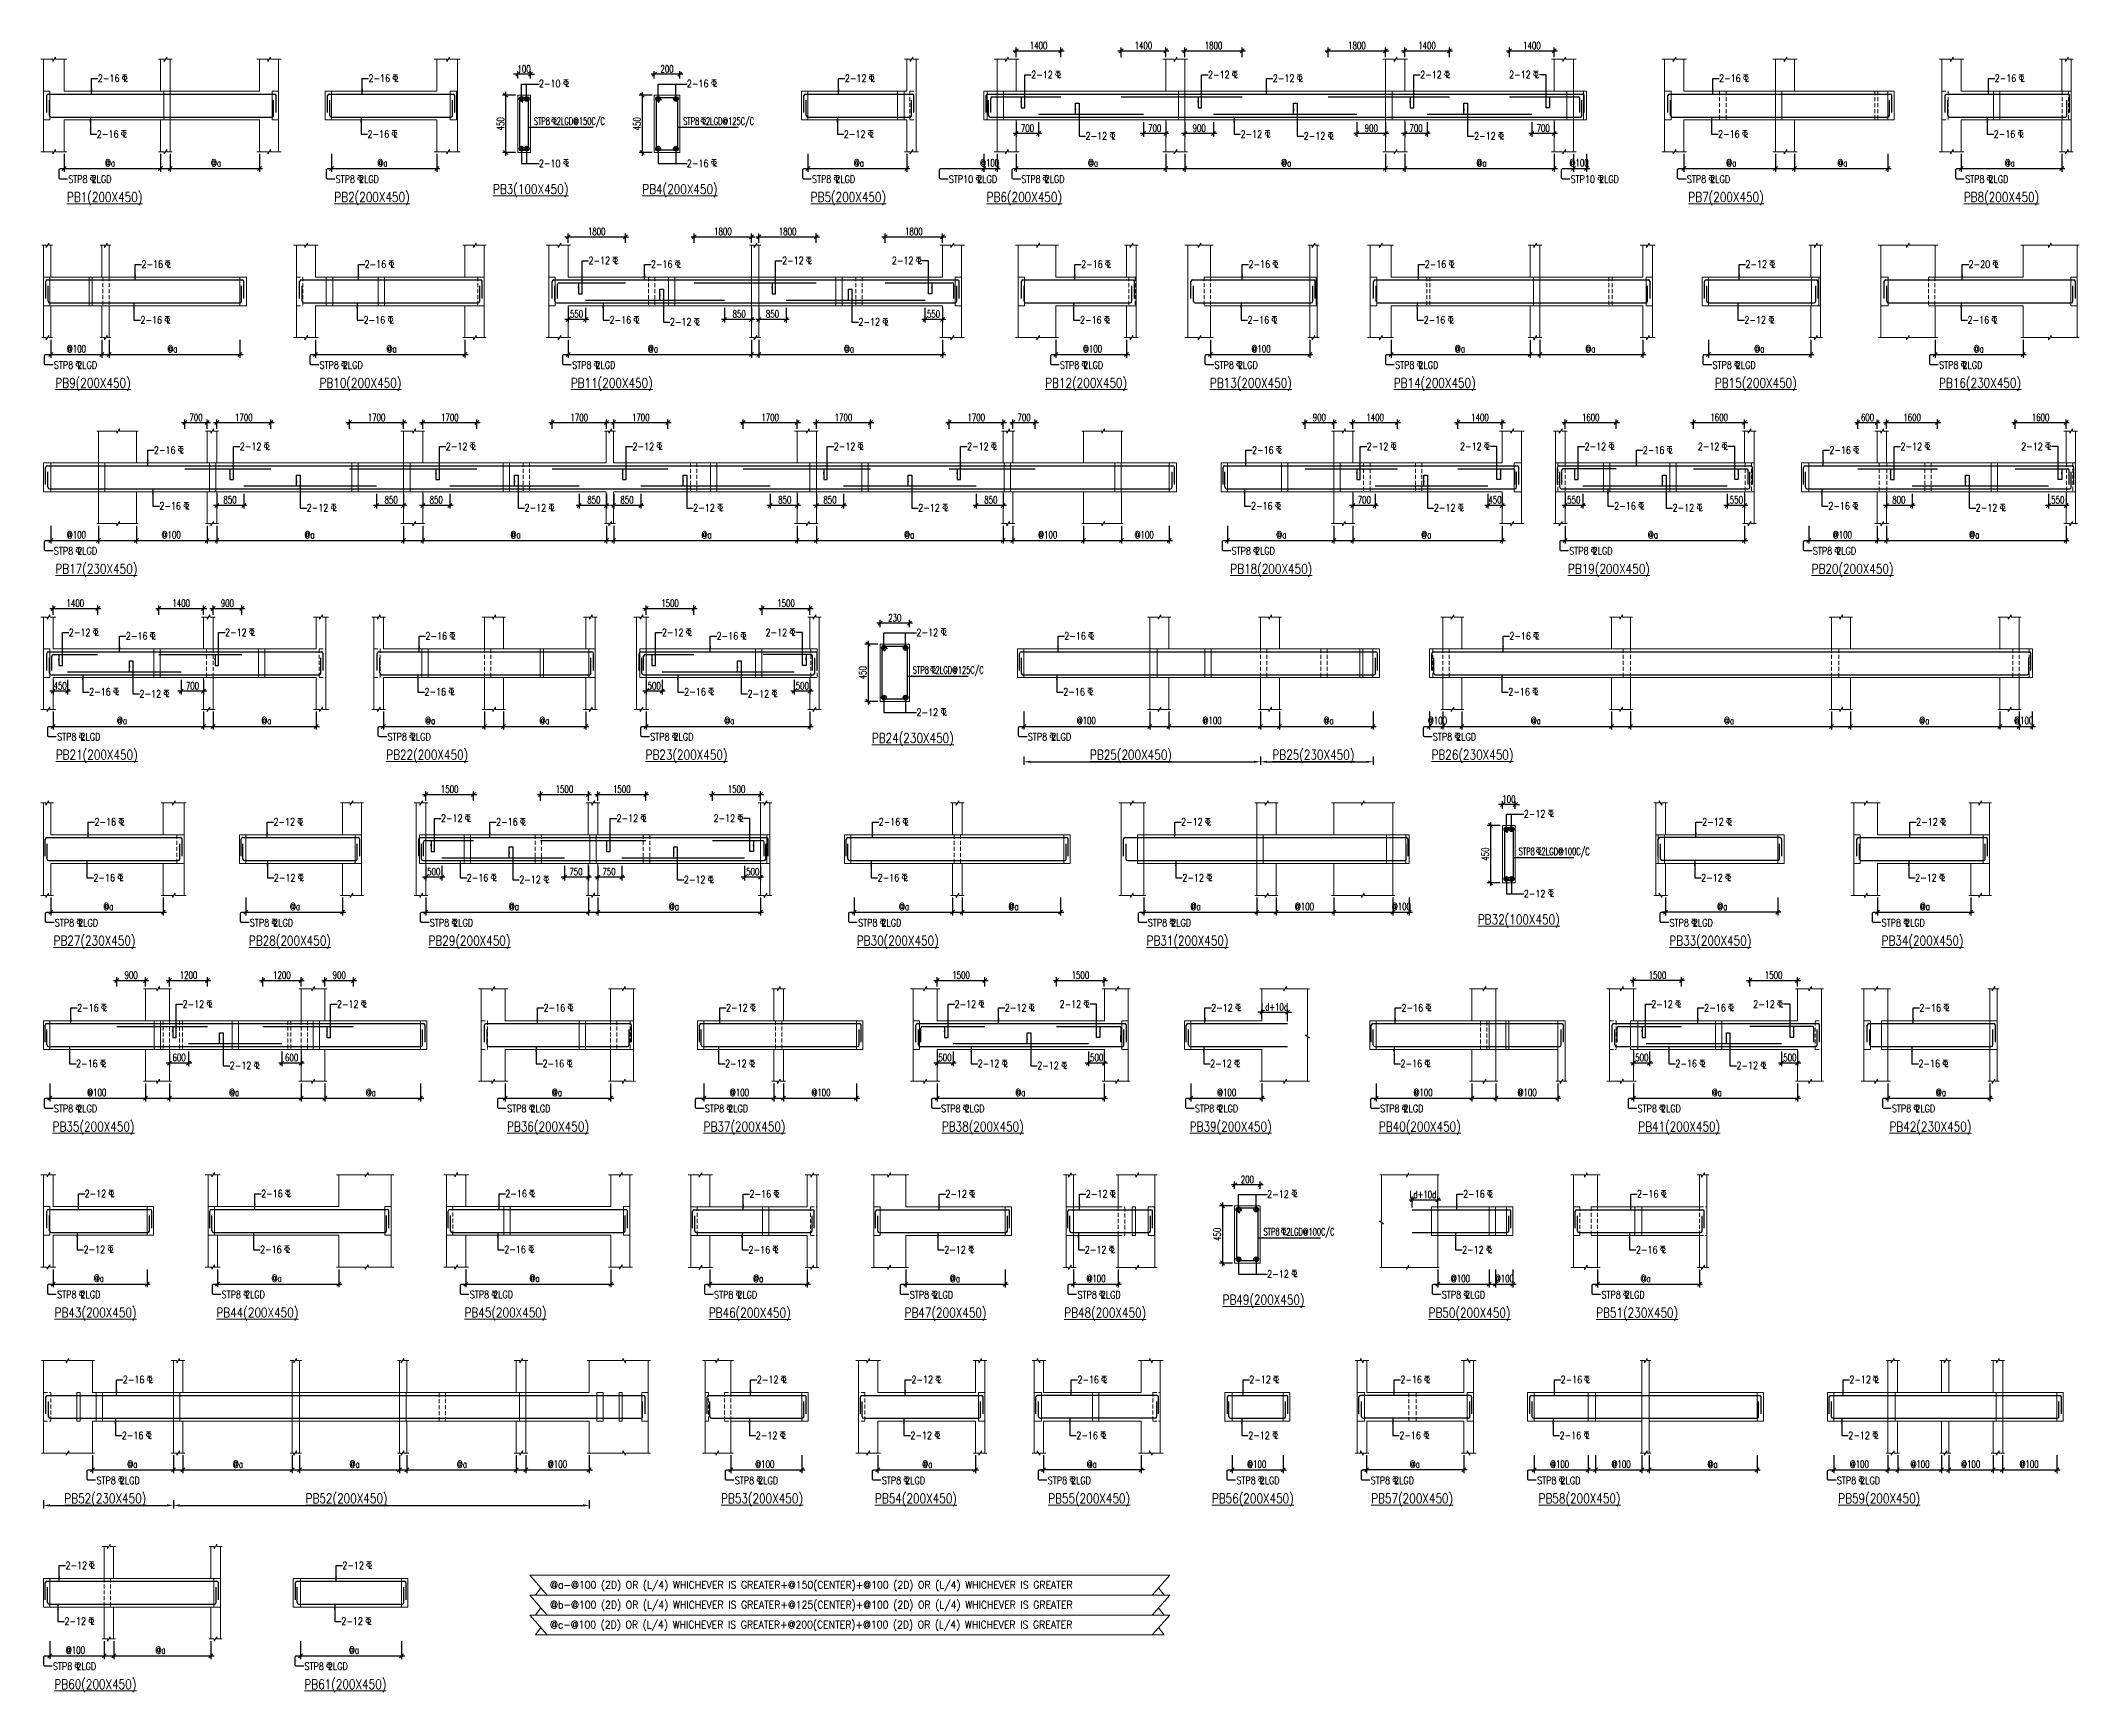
# Model space of a CAD drawing. Header units: millimetres. Extents: x 1277257 to 1543892, y 206696 to 309376.
# Drawn here: x 1479932 to 1543892, y 211559 to 263373 of the extents above; entities that cross this region are included whole.
import ezdxf

# ---------------------------------------------------------------- set-up
doc = ezdxf.new("R2010")
doc.units = ezdxf.units.MM
doc.header["$LTSCALE"] = 500
doc.header["$MEASUREMENT"] = 0
doc.header["$PDMODE"] = 34
doc.linetypes.add('HIDDEN', pattern=[0.375, 0.25, -0.125])
doc.layers.get('Defpoints').update_dxf_attribs({"lineweight": 0})
for name, color, linetype, lineweight in [('BEAM ELE', 2, 'Continuous', 15), ('CALL', 1, 'Continuous', 18), ('DIM', 1, 'Continuous', 20), ('TAXT', 3, 'Continuous', 15), ('TEXT', 7, 'Continuous', 13), ('TEXT2', 3, 'Continuous', 15), ('TOWER AREA BEAM..', 3, 'Continuous', 20)]:
    doc.layers.add(name, color=color, linetype=linetype, lineweight=lineweight)
for name, color, linetype in [('D', 10, 'Continuous'), ('DIM-ST', 1, 'Continuous'), ('ST', 3, 'Continuous'), ('ST DIM.', 1, 'Continuous'), ('STEEL', 1, 'Continuous')]:
    doc.layers.add(name, color=color, linetype=linetype)
doc.styles.add('2MM', font='romans.shx', dxfattribs={"width": 0.7})
doc.styles.add('BHTESHT$0$HSCC2', font='romanc.shx')
doc.styles.add('haider', font='romans.shx')
doc.styles.add('S-T', font='romans.shx')
doc.dimstyles.new('SHUIB MOD.', dxfattribs={"dimtxt": 230, "dimasz": 130, "dimexe": 100, "dimexo": 70, "dimgap": 50, "dimtad": 2, "dimdec": 0, "dimzin": 4, "dimdsep": 46, "dimtxsty": '2MM', "dimblk": 'OBLIQUE', "dimcen": 0.09, "dimdle": 100, "dimclrd": 1, "dimclre": 1, "dimclrt": 3, "dimadec": 0, "dimazin": 0, "dimtfac": 1, "dimtdec": 0, "dimtix": 1, "dimtmove": 2, "dimatfit": 3, "dimfxl": 100, "dimtolj": 1, "dimlwd": -1, "dimarcsym": 0})

msp = doc.modelspace()

# ---------------------------------------------------------------- texts
at = {"layer": 'ST', "style": 'S-T', "width": 0.9}
for s, p in [('@a-@100 (2D) OR (L/4) WHICHEVER IS GREATER+@150(CENTER)+@100 (2D) OR (L/4) WHICHEVER IS GREATER', (1495913.7, 214808.7)), ('@b-@100 (2D) OR (L/4) WHICHEVER IS GREATER+@125(CENTER)+@100 (2D) OR (L/4) WHICHEVER IS GREATER', (1495913.7, 214185.3)), ('@c-@100 (2D) OR (L/4) WHICHEVER IS GREATER+@200(CENTER)+@100 (2D) OR (L/4) WHICHEVER IS GREATER', (1495913.7, 213561.9))]:
    msp.add_text(s, height=236.772, dxfattribs=at).set_placement(p)
at = {"layer": 'TAXT', "style": 'BHTESHT$0$HSCC2', "width": 0.8}
for s, p in [('%%UPB1(200X450)', (1480753.8, 258319.5, 1175946.7)), ('%%UPB2(200X450)', (1489143, 258319.5, 574755.3)), ('%%UPB3(100X450)', (1494120.2, 258567.5, 0.4)), ('%%UPB4(200X450)', (1498804, 258567.5, 0.4)), ('%%UPB5(200X450)', (1504089.1, 258319.5, 574755.3)), ('%%UPB6(200X450)', (1509610.2, 258319.5, 1175946.7)), ('%%UPB7(200X450)', (1531626.9, 258319.5, 1175946.7)), ('%%UPB8(200X450)', (1540269.2, 258319.5, 1175946.7)), ('%%UPB9(200X450)', (1480390.5, 252487, 1175946.7)), ('%%UPB10(200X450)', (1488677.1, 252487, 1175946.7)), ('%%UPB11(200X450)', (1496562.6, 252487, 1175946.7)), ('%%UPB12(200X450)', (1511447.8, 252487, 1175946.7)), ('%%UPB13(200X450)', (1516615.4, 252487, 1175946.7)), ('%%UPB14(200X450)', (1522384.3, 252487, 1175946.7)), ('%%UPB15(200X450)', (1532459, 252487, 574755.3)), ('%%UPB16(230X450)', (1539493.9, 252487, 1175946.7)), ('%%UPB17(230X450)', (1480390.5, 246654.4, 1175946.7)), ('%%UPB18(200X450)', (1517255.7, 246654.4, 1175946.7)), ('%%UPB19(200X450)', (1527850.1, 246654.4, 1175946.7)), ('%%UPB20(200X450)', (1535494.3, 246654.4, 1175943.1)), ('%%UPB21(200X450)', (1480403.8, 240821.8, 1175946.7)), ('%%UPB22(200X450)', (1490772.6, 240821.8, 1175946.7)), ('%%UPB23(200X450)', (1498908.5, 240821.8, 1175946.7)), ('%%UPB24(230X450)', (1506009.3, 241347.1)), ('%%UPB25(200X450)', (1512852.9, 240821.8, 1175943.1)), ('%%UPB25(230X450)', (1518575.6, 240821.8, 1175943.1)), ('%%UPB26(230X450)', (1523569.3, 240821.8, 1175946.7)), ('%%UPB32(100X450)', (1525020.6, 235656.5, 0.4)), ('%%UPB27(230X450)', (1480333.8, 234989.3, 1175946.7)), ('%%UPB28(200X450)', (1486464.7, 234989.3, 1175946.7)), ('%%UPB29(200X450)', (1492099, 234989.3, 1175946.7)), ('%%UPB30(200X450)', (1505535.7, 234989.3, 1175946.7)), ('%%UPB31(200X450)', (1514627.8, 234989.3, 1175957.2)), ('%%UPB33(200X450)', (1531031.9, 234989.3, 574765.8)), ('%%UPB34(200X450)', (1537690.2, 234989.3, 1175957.2)), ('%%UPB35(200X450)', (1480303, 229156.7, 1175943.1)), ('%%UPB36(200X450)', (1494562, 229156.7, 1175943.1)), ('%%UPB37(200X450)', (1500728, 229156.7, 1175946.7)), ('%%UPB38(200X450)', (1508204.6, 229156.7, 1175946.7)), ('%%UPB39(200X450)', (1515981.9, 229156.7, 1175946.7)), ('%%UPB40(200X450)', (1521917, 229156.7, 1175943.1)), ('%%UPB41(200X450)', (1530054.3, 229156.7, 1175946.7)), ('%%UPB42(230X450)', (1537936.9, 229156.7, 1175946.7)), ('%%UPB49(200X450)', (1517013.1, 223724.3)), ('%%UPB43(200X450)', (1480366.9, 223324.1, 1175946.7)), ('%%UPB44(200X450)', (1485443.4, 223324.1, 1175946.7)), ('%%UPB45(200X450)', (1493227.8, 223324.1, 1175946.7)), ('%%UPB46(200X450)', (1500891.7, 223317.3, 1175946.7)), ('%%UPB47(200X450)', (1507034.6, 223317.3, 1175946.7)), ('%%UPB48(200X450)', (1512044.7, 223317.3, 1175946.7)), ('%%UPB50(200X450)', (1523477, 223317.3, 1175946.7)), ('%%UPB51(230X450)', (1528735.7, 223317.3, 1175946.7)), ('%%UPB52(230X450)', (1480671.9, 217491.6, 1175946.7)), ('%%UPB52(200X450)', (1488243, 217491.6, 1175946.7)), ('%%UPB53(200X450)', (1501277.1, 217491.6, 1175946.7)), ('%%UPB54(200X450)', (1506107.2, 217491.6, 1175946.7)), ('%%UPB55(200X450)', (1511541.6, 217491.6, 1175946.7)), ('%%UPB56(200X450)', (1516677.2, 217491.6, 574755.3)), ('%%UPB57(200X450)', (1521676.3, 217491.6, 1175946.7)), ('%%UPB58(200X450)', (1526928, 217491.6, 1175946.7)), ('%%UPB59(200X450)', (1536332.2, 217491.6, 1175946.7)), ('%%UPB60(200X450)', (1480360.5, 211659, 1175946.7)), ('%%UPB61(200X450)', (1488203, 211659, 574755.3))]:
    msp.add_text(s, height=300, dxfattribs=at).set_placement(p)
at = {"layer": 'TEXT2', "color": 3, "style": 'haider'}
for s, width, p in [('2-16', 0.8, (1481724.5, 262081.7, -22512.8)), ('2-16', 0.8, (1490216.2, 262081.7, -22512.8)), ('2-12', 0.8, (1505162.4, 262081.7, -22512.8)), ('2-12', 0.8, (1511007.3, 262194.9, 1869100.7)), ('2-12', 0.8, (1516556.1, 262194.9, 1869100.7)), ('2-12', 0.8, (1518589.3, 262081.7, -22512.8)), ('2-12', 0.8, (1523213.3, 262194.9, 1869100.7)), ('2-12', 0.8, (1526002.6, 262194.9, 1869100.7)), ('2-16', 0.8, (1532590.9, 262081.7, -22512.8)), ('2-16', 0.8, (1541239.8, 262081.7, -22512.8)), ('2-10', 0.8, (1495563.1, 261914.2, 0)), ('2-16', 0.8, (1500203.9, 261914.2, 0)), ('STP8  2LGD@150C/C', 0.6, (1495403.2, 260736.4, 0.1)), ('STP8  2LGD@125C/C', 0.6, (1500087, 260736.4, 0.1)), ('2-16', 0.8, (1481692.3, 260330.9, 1197983.4)), ('2-16', 0.8, (1490184.1, 260330.9, 1197983.4)), ('2-12', 0.8, (1505130.3, 260330.9, 1197983.4)), ('2-12', 0.8, (1512713.9, 260270.5, 4025224.2)), ('2-12', 0.8, (1517578, 260330.9, 1197983.4)), ('2-12', 0.8, (1519559, 260270.5, 4025224.2)), ('2-12', 0.8, (1524903.9, 260270.5, 4025224.2)), ('2-16', 0.8, (1532558.8, 260330.9, 1197983.4)), ('2-16', 0.8, (1541207.7, 260330.9, 1197983.4)), ('STP8 2LGD', 0.8, (1480794.7, 258917.8, -3)), ('STP8 2LGD', 0.8, (1489183.9, 258917.8, -601194.4)), ('2-10', 0.8, (1495563.1, 259409.9)), ('2-16', 0.8, (1500203.9, 259409.9)), ('STP8 2LGD', 0.8, (1504130, 258917.8, -601194.4)), ('STP10 2LGD', 0.8, (1508424.2, 258917.8, -3)), ('STP8 2LGD', 0.8, (1510697.9, 258917.8, -3)), ('STP10 2LGD', 0.8, (1527933.1, 258917.8, -3)), ('STP8 2LGD', 0.8, (1531580.9, 258917.8, -3)), ('STP8 2LGD', 0.8, (1540310.1, 258917.8, -3)), ('2-16', 0.8, (1483092.2, 256249.2, -22512.8)), ('2-16', 0.8, (1490093.9, 256249.2, -22512.8)), ('2-12', 0.8, (1497116.2, 256362.3, 1869100.7)), ('2-16', 0.8, (1499077, 256249.2, -22512.8)), ('2-12', 0.8, (1503191.6, 256362.3, 1869100.7)), ('2-12', 0.8, (1506634.6, 256362.3, 1869100.7)), ('2-16', 0.8, (1512573.4, 256249.2, -22512.8)), ('2-16', 0.8, (1517827.3, 256249.2, -22512.8)), ('2-16', 0.8, (1523354.9, 256249.2, -22512.8)), ('2-12', 0.8, (1533417.3, 256249.2, -22512.8)), ('2-20', 0.8, (1540419.5, 256249.2, -22512.8)), ('2-16', 0.8, (1483060.1, 254498.3, 1197983.4)), ('2-16', 0.8, (1490061.8, 254498.3, 1197983.4)), ('2-16', 0.8, (1497778.2, 254498.3, 1197983.4)), ('2-12', 0.8, (1499672.7, 254437.9, 4025224.2)), ('2-12', 0.8, (1505587.6, 254437.9, 4025224.2)), ('2-16', 0.8, (1512541.3, 254498.3, 1197983.4)), ('2-16', 0.8, (1517795.2, 254498.3, 1197983.4)), ('2-16', 0.8, (1523322.8, 254498.3, 1197983.4)), ('2-12', 0.8, (1533385.1, 254498.3, 1197983.4)), ('2-16', 0.8, (1540387.4, 254498.3, 1197983.4)), ('STP8 2LGD', 0.8, (1480344.4, 253085.3, -3)), ('STP8 2LGD', 0.8, (1488679.2, 253085.3, -3)), ('STP8 2LGD', 0.8, (1496603.5, 253085.3, -3)), ('STP8 2LGD', 0.8, (1511910.1, 253085.3, -3)), ('STP8 2LGD', 0.8, (1516761.2, 253085.3, -3)), ('STP8 2LGD', 0.8, (1522425.2, 253085.3, -3)), ('STP8 2LGD', 0.8, (1532384.9, 253085.3, -601194.4)), ('STP8 2LGD', 0.8, (1539496, 253085.3, -3)), ('2-12', 0.8, (1486177.8, 250529.8, 1869100.7)), ('2-12', 0.8, (1492642.8, 250529.8, 1869100.7)), ('2-12', 0.8, (1498501, 250529.8, 1869100.7)), ('2-12', 0.8, (1504812.9, 250529.8, 1869100.7)), ('2-12', 0.8, (1508995.6, 250529.8, 1869100.7)), ('2-12', 0.8, (1521535.4, 250529.8, 4415954)), ('2-12', 0.8, (1524463.1, 250529.8, 4415954)), ('2-12', 0.8, (1528372.3, 250529.8, 4415954)), ('2-12', 0.8, (1531924, 250529.8, 4415954)), ('2-12', 0.8, (1538284.9, 250529.8, 4415954)), ('2-12', 0.8, (1542072, 250529.8, 4415954)), ('2-16', 0.8, (1483484.4, 250416.6, -22512.8)), ('2-16', 0.8, (1517937.2, 250416.6, -22512.8)), ('2-16', 0.8, (1530196.9, 250416.6, -22512.8)), ('2-16', 0.8, (1536051.3, 250416.6, -22512.8)), ('2-16', 0.8, (1483654.1, 248665.7, 1197983.4)), ('2-12', 0.8, (1488276, 248605.3, 4025224.2)), ('2-12', 0.8, (1495114, 248605.3, 4025224.2)), ('2-12', 0.8, (1500404, 248605.3, 4025224.2)), ('2-12', 0.8, (1507464, 248605.3, 4025224.2)), ('2-16', 0.8, (1517905.1, 248665.7, 1197983.4)), ('2-12', 0.8, (1523644, 248605.3, 4025224.2)), ('2-16', 0.8, (1529301.1, 248665.7, 1197983.4)), ('2-12', 0.8, (1531133.3, 248605.3, 4025224.2)), ('2-16', 0.8, (1536019.1, 248665.7, 1197983.4)), ('2-12', 0.8, (1540642.7, 248605.3, 4025224.2)), ('STP8 2LGD', 0.8, (1480344.4, 247252.7, -3)), ('STP8 2LGD', 0.8, (1517296.6, 247252.7, -3)), ('STP8 2LGD', 0.8, (1527891, 247252.7, -3)), ('STP8 2LGD', 0.8, (1535535.2, 247252.7, -6.5)), ('2-12', 0.8, (1480813.4, 244697.2, 1869100.7)), ('2-16', 0.8, (1482602.6, 244584, -22512.8)), ('2-12', 0.8, (1485714.6, 244697.2, 1869100.7)), ('2-16', 0.8, (1492002.8, 244584, -22512.8)), ('2-12', 0.8, (1499422.9, 244697.2, 1869100.7)), ('2-16', 0.8, (1501137.3, 244584, -22512.8)), ('2-12', 0.8, (1502675.7, 244697.2, 1869100.7)), ('2-12', 0.8, (1507409.2, 244693.8, -0.4)), ('2-16', 0.8, (1512046.7, 244584, -22512.8)), ('2-16', 0.8, (1526010.4, 244584, -22512.8)), ('STP8  2LGD@125C/C', 0.6, (1507292.3, 243515.9, -0.3)), ('2-16', 0.8, (1481449.5, 242833.2, 1197983.4)), ('2-16', 0.8, (1491970.6, 242833.2, 1197983.4)), ('2-16', 0.8, (1500120.7, 242833.2, 1197983.4)), ('2-16', 0.8, (1512014.6, 242833.2, 1197983.4)), ('2-16', 0.8, (1525978.3, 242833.2, 1197983.4)), ('2-12', 0.8, (1483030.5, 242772.8, 4025224.2)), ('2-12', 0.8, (1502110.9, 242772.8, 4025224.2)), ('2-12', 0.8, (1507409.2, 242189.4, -0.4)), ('STP8 2LGD', 0.8, (1480444.7, 241420.1, -3)), ('STP8 2LGD', 0.8, (1490813.5, 241420.1, -3)), ('STP8 2LGD', 0.8, (1499054.2, 241420.1, -3)), ('STP8 2LGD', 0.8, (1510903.9, 241420.1, -6.5)), ('STP8 2LGD', 0.8, (1523610.2, 241420.1, -3)), ('2-12', 0.8, (1526463.5, 239003.2, 0)), ('2-16', 0.8, (1481616.8, 238751.5, -22512.8)), ('2-12', 0.8, (1487232.3, 238751.5, -22512.8)), ('2-12', 0.8, (1492489.8, 238864.7, 1869100.7)), ('2-16', 0.8, (1494218.6, 238751.5, -22512.8)), ('2-12', 0.8, (1497998.7, 238864.7, 1869100.7)), ('2-12', 0.8, (1501041.3, 238864.7, 1869100.7)), ('2-16', 0.8, (1506222.7, 238751.5, -22512.8)), ('2-12', 0.8, (1515710.3, 238751.5, -1198449)), ('2-12', 0.8, (1532060, 238751.5, -22502.3)), ('2-12', 0.8, (1538774.7, 238751.5, -22502.3)), ('STP8  2LGD@100C/C', 0.6, (1526303.6, 237825.4, 0.1)), ('2-16', 0.8, (1481584.6, 237000.6, 1197983.4)), ('2-12', 0.8, (1487245.9, 237000.6, 1197983.4)), ('2-16', 0.8, (1493297, 237000.6, 1197983.4)), ('2-12', 0.8, (1494945.5, 236940.2, 4025224.2)), ('2-12', 0.8, (1500108.5, 236940.2, 4025224.2)), ('2-16', 0.8, (1506190.6, 237000.6, 1197983.4)), ('2-12', 0.8, (1515750.6, 237000.6, 22047.2)), ('2-12', 0.8, (1526463.5, 236498.8)), ('2-12', 0.8, (1532027.9, 237000.6, 1197993.9)), ('2-12', 0.8, (1538742.6, 237000.6, 1197993.9)), ('STP8 2LGD', 0.8, (1480374.7, 235587.6, -3)), ('STP8 2LGD', 0.8, (1486492, 235587.6, -3)), ('STP8 2LGD', 0.8, (1492139.8, 235587.6, -3)), ('STP8 2LGD', 0.8, (1505576.6, 235587.6, -3)), ('STP8 2LGD', 0.8, (1514668.7, 235587.6, 7.6)), ('STP8 2LGD', 0.8, (1531036.7, 235587.6, -601183.9)), ('STP8 2LGD', 0.8, (1537692.4, 235587.6, 7.6)), ('2-16', 0.8, (1481071.9, 232918.9, -22512.8)), ('2-12', 0.8, (1484383.4, 233032.1, 1869100.7)), ('2-12', 0.8, (1489224.8, 233032.1, 1869100.7)), ('2-16', 0.8, (1495710, 232918.9, -22512.8)), ('2-12', 0.8, (1501434.3, 232918.9, -22512.8)), ('2-12', 0.8, (1508604, 233032.1, 1869100.7)), ('2-12', 0.8, (1510182.1, 232918.9, -22512.8)), ('2-12', 0.8, (1511900.7, 233032.1, 1869100.7)), ('2-12', 0.8, (1516657.3, 232918.9, -22512.8)), ('2-16', 0.8, (1522627.8, 232918.9, -22512.8)), ('2-12', 0.8, (1530464.3, 233032.1, 1869100.7)), ('2-16', 0.8, (1532123.8, 232918.9, -22512.8)), ('2-12', 0.8, (1533661.3, 233032.1, 1869100.7)), ('2-16', 0.8, (1538878.1, 232918.9, -22512.8)), ('2-16', 0.8, (1481039.8, 231168.1, 1197983.4)), ('2-12', 0.8, (1485859.7, 231107.7, 4025224.2)), ('2-16', 0.8, (1495677.8, 231168.1, 1197983.4)), ('2-12', 0.8, (1501402.1, 231168.1, 1197983.4)), ('2-12', 0.8, (1509329.7, 231168.1, 1197983.4)), ('2-12', 0.8, (1511199.3, 231107.7, 4025224.2)), ('2-12', 0.8, (1516625.1, 231168.1, 1197983.4)), ('2-16', 0.8, (1522595.6, 231168.1, 1197983.4)), ('2-16', 0.8, (1531219.7, 231168.1, 1197983.4)), ('2-12', 0.8, (1533135.7, 231107.7, 4025224.2)), ('2-16', 0.8, (1538846, 231168.1, 1197983.4)), ('STP8 2LGD', 0.8, (1480343.9, 229755, -6.5)), ('STP8 2LGD', 0.8, (1494564.1, 229755, -6.5)), ('STP8 2LGD', 0.8, (1500768.9, 229755, -3)), ('STP8 2LGD', 0.8, (1508185.3, 229755, -3)), ('STP8 2LGD', 0.8, (1516146.1, 229755, -3)), ('STP8 2LGD', 0.8, (1521957.9, 229755, -6.5)), ('STP8 2LGD', 0.8, (1530035, 229755, -3)), ('STP8 2LGD', 0.8, (1538014.8, 229755, -3)), ('2-12', 0.8, (1481308.1, 227086.4, -22512.8)), ('2-16', 0.8, (1486845.4, 227086.4, -22512.8)), ('2-16', 0.8, (1494507, 227086.4, -22512.8)), ('2-16', 0.8, (1502170.9, 227079.5, -22512.8)), ('2-12', 0.8, (1508313.8, 227079.5, -22512.8)), ('2-12', 0.8, (1512722.4, 227079.5, -22512.8)), ('2-12', 0.8, (1518413.1, 227071, -0.4)), ('2-16', 0.8, (1524559.8, 227079.5, -22512.8)), ('2-16', 0.8, (1530014.9, 227079.5, -22512.8)), ('STP8  2LGD@100C/C', 0.6, (1518296.1, 225893.1, -0.3)), ('2-12', 0.8, (1481276, 225335.5, 1197983.4)), ('2-16', 0.8, (1486813.2, 225335.5, 1197983.4)), ('2-16', 0.8, (1494474.9, 225335.5, 1197983.4)), ('2-16', 0.8, (1502138.8, 225328.6, 1197983.4)), ('2-12', 0.8, (1508281.7, 225328.6, 1197983.4)), ('2-12', 0.8, (1512690.3, 225328.6, 1197983.4)), ('2-12', 0.8, (1524527.7, 225328.6, 1197983.4)), ('2-16', 0.8, (1529982.8, 225328.6, 1197983.4)), ('2-12', 0.8, (1518413.1, 224566.6, -0.4)), ('STP8 2LGD', 0.8, (1480444.7, 223922.4, -3)), ('STP8 2LGD', 0.8, (1485607.6, 223922.4, -3)), ('STP8 2LGD', 0.8, (1493392, 223922.4, -3)), ('STP8 2LGD', 0.8, (1501055.9, 223915.6, -3)), ('STP8 2LGD', 0.8, (1507198.8, 223915.6, -3)), ('STP8 2LGD', 0.8, (1512459.2, 223915.6, -3)), ('STP8 2LGD', 0.8, (1523891.5, 223915.6, -3)), ('STP8 2LGD', 0.8, (1528899.9, 223915.6, -3)), ('2-16', 0.8, (1482506.9, 221253.8, -22512.8)), ('2-12', 0.8, (1502400.7, 221253.8, -22512.8)), ('2-12', 0.8, (1507250.1, 221253.8, -22512.8)), ('2-16', 0.8, (1512456.2, 221253.8, -22512.8)), ('2-12', 0.8, (1517852, 221253.8, -22512.8)), ('2-16', 0.8, (1522590.9, 221253.8, -22512.8)), ('2-16', 0.8, (1527620.3, 221253.8, -22512.8)), ('2-12', 0.8, (1536678.3, 221253.8, -22512.8)), ('2-16', 0.8, (1482474.8, 219502.9, 1197983.4)), ('2-12', 0.8, (1502368.5, 219502.9, 1197983.4)), ('2-12', 0.8, (1507218, 219502.9, 1197983.4)), ('2-16', 0.8, (1512424, 219502.9, 1197983.3)), ('2-12', 0.8, (1517819.9, 219502.9, 1197983.3)), ('2-16', 0.8, (1522558.8, 219502.9, 1197983.3)), ('2-16', 0.8, (1527588.1, 219502.9, 1197983.3)), ('2-12', 0.8, (1536646.2, 219502.9, 1197983.3)), ('STP8 2LGD', 0.8, (1481679.7, 218089.9, -3)), ('STP8 2LGD', 0.8, (1501709.1, 218089.9, -3)), ('STP8 2LGD', 0.8, (1506320.4, 218089.9, -3)), ('STP8 2LGD', 0.8, (1511526.4, 218089.9, -3)), ('STP8 2LGD', 0.8, (1517445.5, 218089.9, -601194.4)), ('STP8 2LGD', 0.8, (1521661.2, 218089.9, -3)), ('STP8 2LGD', 0.8, (1526882, 218089.9, -3)), ('STP8 2LGD', 0.8, (1536286.2, 218089.9, -3)), ('2-12', 0.8, (1480706.9, 215421.2, -22512.8)), ('2-12', 0.8, (1489394.5, 215421.2, -22512.8)), ('2-12', 0.8, (1480674.8, 213670.4, 1197983.4)), ('2-12', 0.8, (1489362.4, 213670.4, 1197983.4)), ('STP8 2LGD', 0.8, (1480314.4, 212257.3, -3)), ('STP8 2LGD', 0.8, (1488209, 212257.3, -601194.4))]:
    msp.add_text(s, height=230, dxfattribs=dict(at, width=width)).set_placement(p)

# ---------------------------------------------------------------- blocks, each defined once
blk = doc.blocks.new('_Oblique')
at = {"color": 0, "linetype": 'ByBlock', "lineweight": -2}
blk.add_line((-0.5, -0.5), (0.5, 0.5), dxfattribs=at)
blk = doc.blocks.new('A$C76682FD6')
at = {"layer": 'TEXT', "color": 3, "ltscale": 0.2}
for p, q in [((143, 219, -1), (2, 219, -1)), ((72, 0, -1), (72, 219, -1)), ((72, 63, -1), (128, 0, -1)), ((128, 0, -1), (162, 21))]:
    blk.add_line(p, q, dxfattribs=at)
blk.add_ellipse((72, 124, -1), major_axis=(72.3, 0), ratio=0.753223, dxfattribs=at)
blk = doc.blocks.new('*D83')
at = {"layer": 'Defpoints', "color": 0, "ltscale": 100, "transparency": 16777216}
for p in [(1480668, 259891, 6), (1483693, 259891, 6), (1483693, 259361)]:
    blk.add_point(p, dxfattribs=at)
at = {"layer": 'ST DIM.', "color": 1, "lineweight": -2, "ltscale": 100, "transparency": 16777216}
for p, q in [((1480668, 259821), (1480668, 259261)), ((1483693, 259821), (1483693, 259261))]:
    blk.add_line(p, q, dxfattribs=at)
at = {"layer": 'ST DIM.', "color": 1, "ltscale": 100, "transparency": 16777216}
blk.add_line((1480568, 259361), (1483793, 259361), dxfattribs=at)
at = {"layer": 'ST DIM.', "color": 1, "ltscale": 100, "transparency": 16777216, "xscale": 125, "yscale": 125, "zscale": 125, "rotation": 180}
blk.add_blockref('_Oblique', (1480668, 259361), dxfattribs=at)
at = {"layer": 'ST DIM.', "color": 1, "ltscale": 100, "transparency": 16777216, "xscale": 125, "yscale": 125, "zscale": 125}
blk.add_blockref('_Oblique', (1483693, 259361), dxfattribs=at)
at = {"layer": 'ST DIM.', "color": 3, "ltscale": 100, "transparency": 16777216, "insert": (1482107, 259541), "char_height": 230, "attachment_point": 5, "style": '2MM'}
blk.add_mtext('\\A1;@a', dxfattribs=at)
blk = doc.blocks.new('*D84')
at = {"layer": 'Defpoints', "color": 0, "ltscale": 100, "transparency": 16777216}
for p in [(1483993, 259891, 6), (1486793, 259891, 6), (1486793, 259361)]:
    blk.add_point(p, dxfattribs=at)
at = {"layer": 'ST DIM.', "color": 1, "lineweight": -2, "ltscale": 100, "transparency": 16777216}
for p, q in [((1483993, 259821), (1483993, 259261)), ((1486793, 259821), (1486793, 259261))]:
    blk.add_line(p, q, dxfattribs=at)
at = {"layer": 'ST DIM.', "color": 1, "ltscale": 100, "transparency": 16777216}
blk.add_line((1483893, 259361), (1486893, 259361), dxfattribs=at)
at = {"layer": 'ST DIM.', "color": 1, "ltscale": 100, "transparency": 16777216, "xscale": 125, "yscale": 125, "zscale": 125, "rotation": 180}
blk.add_blockref('_Oblique', (1483993, 259361), dxfattribs=at)
at = {"layer": 'ST DIM.', "color": 1, "ltscale": 100, "transparency": 16777216, "xscale": 125, "yscale": 125, "zscale": 125}
blk.add_blockref('_Oblique', (1486793, 259361), dxfattribs=at)
at = {"layer": 'ST DIM.', "color": 3, "ltscale": 100, "transparency": 16777216, "insert": (1485432, 259541), "char_height": 230, "attachment_point": 5, "style": '2MM'}
blk.add_mtext('\\A1;@a', dxfattribs=at)
blk = doc.blocks.new('*D85')
at = {"layer": 'Defpoints', "color": 0, "ltscale": 100, "transparency": 16777216}
for p in [(1489057, 259891, 6), (1492357, 259891, 6), (1492357, 259361)]:
    blk.add_point(p, dxfattribs=at)
at = {"layer": 'ST DIM.', "color": 1, "lineweight": -2, "ltscale": 100, "transparency": 16777216}
for p, q in [((1489057, 259821), (1489057, 259261)), ((1492357, 259821), (1492357, 259261))]:
    blk.add_line(p, q, dxfattribs=at)
at = {"layer": 'ST DIM.', "color": 1, "ltscale": 100, "transparency": 16777216}
blk.add_line((1488957, 259361), (1492457, 259361), dxfattribs=at)
at = {"layer": 'ST DIM.', "color": 1, "ltscale": 100, "transparency": 16777216, "xscale": 125, "yscale": 125, "zscale": 125, "rotation": 180}
blk.add_blockref('_Oblique', (1489057, 259361), dxfattribs=at)
at = {"layer": 'ST DIM.', "color": 1, "ltscale": 100, "transparency": 16777216, "xscale": 125, "yscale": 125, "zscale": 125}
blk.add_blockref('_Oblique', (1492357, 259361), dxfattribs=at)
at = {"layer": 'ST DIM.', "color": 3, "ltscale": 100, "transparency": 16777216, "insert": (1490654, 259541), "char_height": 230, "attachment_point": 5, "style": '2MM'}
blk.add_mtext('\\A1;@a', dxfattribs=at)
blk = doc.blocks.new('*D86')
at = {"layer": 'Defpoints', "color": 0, "ltscale": 100, "transparency": 16777216}
for p in [(1494898, 262323), (1494898, 262121, 0), (1495298, 262121, 0)]:
    blk.add_point(p, dxfattribs=at)
at = {"layer": 'DIM-ST', "color": 1, "ltscale": 100, "transparency": 16777216}
for p, q in [((1494898, 262323), (1494768, 262323)), ((1495298, 262323), (1494898, 262323)), ((1495298, 262323), (1495428, 262323))]:
    blk.add_line(p, q, dxfattribs=at)
at = {"layer": 'DIM-ST', "color": 1, "lineweight": -2, "ltscale": 100, "transparency": 16777216}
for p, q in [((1494898, 262191), (1494898, 262423)), ((1495298, 262191), (1495298, 262423))]:
    blk.add_line(p, q, dxfattribs=at)
at = {"layer": 'DIM-ST', "color": 1, "ltscale": 100, "transparency": 16777216, "xscale": 130, "yscale": 130, "zscale": 130}
blk.add_blockref('_Oblique', (1494898, 262323), dxfattribs=at)
at = {"layer": 'DIM-ST', "color": 1, "ltscale": 100, "transparency": 16777216, "xscale": 130, "yscale": 130, "zscale": 130, "rotation": 180}
blk.add_blockref('_Oblique', (1495298, 262323), dxfattribs=at)
at = {"layer": 'DIM-ST', "color": 3, "ltscale": 100, "transparency": 16777216, "insert": (1495098, 262488), "char_height": 230, "attachment_point": 5, "style": '2MM'}
blk.add_mtext('\\A1;100', dxfattribs=at)
blk = doc.blocks.new('*D87')
at = {"layer": 'Defpoints', "color": 0, "ltscale": 100, "transparency": 16777216}
for p in [(1494898, 261667, 0), (1494519, 259867), (1494898, 259867, 0)]:
    blk.add_point(p, dxfattribs=at)
at = {"layer": 'DIM-ST', "color": 1, "lineweight": -2, "ltscale": 100, "transparency": 16777216}
for p, q in [((1494828, 261667), (1494419, 261667)), ((1494828, 259867), (1494419, 259867))]:
    blk.add_line(p, q, dxfattribs=at)
at = {"layer": 'DIM-ST', "color": 1, "ltscale": 100, "transparency": 16777216}
blk.add_line((1494519, 261767), (1494519, 259767), dxfattribs=at)
at = {"layer": 'DIM-ST', "color": 1, "ltscale": 100, "transparency": 16777216, "xscale": 130, "yscale": 130, "zscale": 130}
for p, rotation in [((1494519, 261667), 90), ((1494519, 259867), 270)]:
    blk.add_blockref('_Oblique', p, dxfattribs=dict(at, rotation=rotation))
at = {"layer": 'DIM-ST', "color": 3, "ltscale": 100, "transparency": 16777216, "insert": (1494354, 260767), "char_height": 230, "attachment_point": 5, "rotation": 90, "style": '2MM'}
blk.add_mtext('\\A1;450', dxfattribs=at)
blk = doc.blocks.new('*D88')
at = {"layer": 'Defpoints', "color": 0, "ltscale": 100, "transparency": 16777216}
for p in [(1499182, 262323), (1499182, 262121, 0), (1499982, 262121, 0)]:
    blk.add_point(p, dxfattribs=at)
at = {"layer": 'DIM-ST', "color": 1, "ltscale": 100, "transparency": 16777216}
blk.add_line((1500082, 262323), (1499082, 262323), dxfattribs=at)
at = {"layer": 'DIM-ST', "color": 1, "lineweight": -2, "ltscale": 100, "transparency": 16777216}
for p, q in [((1499182, 262191), (1499182, 262423)), ((1499982, 262191), (1499982, 262423))]:
    blk.add_line(p, q, dxfattribs=at)
at = {"layer": 'DIM-ST', "color": 1, "ltscale": 100, "transparency": 16777216, "xscale": 130, "yscale": 130, "zscale": 130, "rotation": 180}
blk.add_blockref('_Oblique', (1499182, 262323), dxfattribs=at)
at = {"layer": 'DIM-ST', "color": 1, "ltscale": 100, "transparency": 16777216, "xscale": 130, "yscale": 130, "zscale": 130}
blk.add_blockref('_Oblique', (1499982, 262323), dxfattribs=at)
at = {"layer": 'DIM-ST', "color": 3, "ltscale": 100, "transparency": 16777216, "insert": (1499582, 262488), "char_height": 230, "attachment_point": 5, "style": '2MM'}
blk.add_mtext('\\A1;200', dxfattribs=at)
blk = doc.blocks.new('*D89')
at = {"layer": 'Defpoints', "color": 0, "ltscale": 100, "transparency": 16777216}
for p in [(1499182, 261667, 0), (1498803, 259867), (1499182, 259867, 0)]:
    blk.add_point(p, dxfattribs=at)
at = {"layer": 'DIM-ST', "color": 1, "lineweight": -2, "ltscale": 100, "transparency": 16777216}
for p, q in [((1499112, 261667), (1498703, 261667)), ((1499112, 259867), (1498703, 259867))]:
    blk.add_line(p, q, dxfattribs=at)
at = {"layer": 'DIM-ST', "color": 1, "ltscale": 100, "transparency": 16777216}
blk.add_line((1498803, 261767), (1498803, 259767), dxfattribs=at)
at = {"layer": 'DIM-ST', "color": 1, "ltscale": 100, "transparency": 16777216, "xscale": 130, "yscale": 130, "zscale": 130}
for p, rotation in [((1498803, 261667), 90), ((1498803, 259867), 270)]:
    blk.add_blockref('_Oblique', p, dxfattribs=dict(at, rotation=rotation))
at = {"layer": 'DIM-ST', "color": 3, "ltscale": 100, "transparency": 16777216, "insert": (1498638, 260767), "char_height": 230, "attachment_point": 5, "rotation": 90, "style": '2MM'}
blk.add_mtext('\\A1;450', dxfattribs=at)
blk = doc.blocks.new('*D90')
at = {"layer": 'Defpoints', "color": 0, "ltscale": 100, "transparency": 16777216}
for p in [(1504003, 259891, 6), (1507103, 259891, 6), (1507103, 259361)]:
    blk.add_point(p, dxfattribs=at)
at = {"layer": 'ST DIM.', "color": 1, "lineweight": -2, "ltscale": 100, "transparency": 16777216}
for p, q in [((1504003, 259821), (1504003, 259261)), ((1507103, 259821), (1507103, 259261))]:
    blk.add_line(p, q, dxfattribs=at)
at = {"layer": 'ST DIM.', "color": 1, "ltscale": 100, "transparency": 16777216}
blk.add_line((1503903, 259361), (1507203, 259361), dxfattribs=at)
at = {"layer": 'ST DIM.', "color": 1, "ltscale": 100, "transparency": 16777216, "xscale": 125, "yscale": 125, "zscale": 125, "rotation": 180}
blk.add_blockref('_Oblique', (1504003, 259361), dxfattribs=at)
at = {"layer": 'ST DIM.', "color": 1, "ltscale": 100, "transparency": 16777216, "xscale": 125, "yscale": 125, "zscale": 125}
blk.add_blockref('_Oblique', (1507103, 259361), dxfattribs=at)
at = {"layer": 'ST DIM.', "color": 3, "ltscale": 100, "transparency": 16777216, "insert": (1505600, 259541), "char_height": 230, "attachment_point": 5, "style": '2MM'}
blk.add_mtext('\\A1;@a', dxfattribs=at)
blk = doc.blocks.new('*D91')
at = {"layer": 'Defpoints', "color": 0, "ltscale": 100, "transparency": 16777216}
for p in [(1509524, 259891, 6), (1509939, 259891, 6), (1509939, 259361)]:
    blk.add_point(p, dxfattribs=at)
at = {"layer": 'ST DIM.', "color": 1, "lineweight": -2, "ltscale": 100, "transparency": 16777216}
for p, q in [((1509524, 259821), (1509524, 259261)), ((1509939, 259821), (1509939, 259261))]:
    blk.add_line(p, q, dxfattribs=at)
at = {"layer": 'ST DIM.', "color": 1, "ltscale": 100, "transparency": 16777216}
blk.add_line((1509424, 259361), (1510039, 259361), dxfattribs=at)
at = {"layer": 'ST DIM.', "color": 1, "ltscale": 100, "transparency": 16777216, "xscale": 125, "yscale": 125, "zscale": 125, "rotation": 180}
blk.add_blockref('_Oblique', (1509524, 259361), dxfattribs=at)
at = {"layer": 'ST DIM.', "color": 1, "ltscale": 100, "transparency": 16777216, "xscale": 125, "yscale": 125, "zscale": 125}
blk.add_blockref('_Oblique', (1509939, 259361), dxfattribs=at)
at = {"layer": 'ST DIM.', "color": 3, "ltscale": 100, "transparency": 16777216, "insert": (1509703, 259541), "char_height": 230, "attachment_point": 5, "style": '2MM'}
blk.add_mtext('\\A1;@100', dxfattribs=at)
blk = doc.blocks.new('*D92')
at = {"layer": 'Defpoints', "color": 0, "ltscale": 100, "transparency": 16777216}
for p in [(1510539, 259891, 6), (1515229, 259891, 6), (1515229, 259361)]:
    blk.add_point(p, dxfattribs=at)
at = {"layer": 'ST DIM.', "color": 1, "lineweight": -2, "ltscale": 100, "transparency": 16777216}
for p, q in [((1510539, 259821), (1510539, 259261)), ((1515229, 259821), (1515229, 259261))]:
    blk.add_line(p, q, dxfattribs=at)
at = {"layer": 'ST DIM.', "color": 1, "ltscale": 100, "transparency": 16777216}
blk.add_line((1510439, 259361), (1515329, 259361), dxfattribs=at)
at = {"layer": 'ST DIM.', "color": 1, "ltscale": 100, "transparency": 16777216, "xscale": 125, "yscale": 125, "zscale": 125, "rotation": 180}
blk.add_blockref('_Oblique', (1510539, 259361), dxfattribs=at)
at = {"layer": 'ST DIM.', "color": 1, "ltscale": 100, "transparency": 16777216, "xscale": 125, "yscale": 125, "zscale": 125}
blk.add_blockref('_Oblique', (1515229, 259361), dxfattribs=at)
at = {"layer": 'ST DIM.', "color": 3, "ltscale": 100, "transparency": 16777216, "insert": (1512948, 259541), "char_height": 230, "attachment_point": 5, "style": '2MM'}
blk.add_mtext('\\A1;@a', dxfattribs=at)
blk = doc.blocks.new('*D93')
at = {"layer": 'Defpoints', "color": 0, "ltscale": 100, "transparency": 16777216}
for p in [(1515829, 259891, 6), (1522129, 259891, 6), (1522129, 259361)]:
    blk.add_point(p, dxfattribs=at)
at = {"layer": 'ST DIM.', "color": 1, "lineweight": -2, "ltscale": 100, "transparency": 16777216}
for p, q in [((1515829, 259821), (1515829, 259261)), ((1522129, 259821), (1522129, 259261))]:
    blk.add_line(p, q, dxfattribs=at)
at = {"layer": 'ST DIM.', "color": 1, "ltscale": 100, "transparency": 16777216}
blk.add_line((1515729, 259361), (1522229, 259361), dxfattribs=at)
at = {"layer": 'ST DIM.', "color": 1, "ltscale": 100, "transparency": 16777216, "xscale": 125, "yscale": 125, "zscale": 125, "rotation": 180}
blk.add_blockref('_Oblique', (1515829, 259361), dxfattribs=at)
at = {"layer": 'ST DIM.', "color": 1, "ltscale": 100, "transparency": 16777216, "xscale": 125, "yscale": 125, "zscale": 125}
blk.add_blockref('_Oblique', (1522129, 259361), dxfattribs=at)
at = {"layer": 'ST DIM.', "color": 3, "ltscale": 100, "transparency": 16777216, "insert": (1519010, 259541), "char_height": 230, "attachment_point": 5, "style": '2MM'}
blk.add_mtext('\\A1;@a', dxfattribs=at)
blk = doc.blocks.new('*D94')
at = {"layer": 'Defpoints', "color": 0, "ltscale": 100, "transparency": 16777216}
for p in [(1522729, 259891, 6), (1527419, 259891, 6), (1527419, 259361)]:
    blk.add_point(p, dxfattribs=at)
at = {"layer": 'ST DIM.', "color": 1, "lineweight": -2, "ltscale": 100, "transparency": 16777216}
for p, q in [((1522729, 259821), (1522729, 259261)), ((1527419, 259821), (1527419, 259261))]:
    blk.add_line(p, q, dxfattribs=at)
at = {"layer": 'ST DIM.', "color": 1, "ltscale": 100, "transparency": 16777216}
blk.add_line((1522629, 259361), (1527519, 259361), dxfattribs=at)
at = {"layer": 'ST DIM.', "color": 1, "ltscale": 100, "transparency": 16777216, "xscale": 125, "yscale": 125, "zscale": 125, "rotation": 180}
blk.add_blockref('_Oblique', (1522729, 259361), dxfattribs=at)
at = {"layer": 'ST DIM.', "color": 1, "ltscale": 100, "transparency": 16777216, "xscale": 125, "yscale": 125, "zscale": 125}
blk.add_blockref('_Oblique', (1527419, 259361), dxfattribs=at)
at = {"layer": 'ST DIM.', "color": 3, "ltscale": 100, "transparency": 16777216, "insert": (1525138, 259541), "char_height": 230, "attachment_point": 5, "style": '2MM'}
blk.add_mtext('\\A1;@a', dxfattribs=at)
blk = doc.blocks.new('*D95')
at = {"layer": 'Defpoints', "color": 0, "ltscale": 100, "transparency": 16777216}
for p in [(1528019, 259891, 6), (1528434, 259891, 6), (1528434, 259361)]:
    blk.add_point(p, dxfattribs=at)
at = {"layer": 'ST DIM.', "color": 1, "lineweight": -2, "ltscale": 100, "transparency": 16777216}
for p, q in [((1528019, 259821), (1528019, 259261)), ((1528434, 259821), (1528434, 259261))]:
    blk.add_line(p, q, dxfattribs=at)
at = {"layer": 'ST DIM.', "color": 1, "ltscale": 100, "transparency": 16777216}
blk.add_line((1527919, 259361), (1528534, 259361), dxfattribs=at)
at = {"layer": 'ST DIM.', "color": 1, "ltscale": 100, "transparency": 16777216, "xscale": 125, "yscale": 125, "zscale": 125, "rotation": 180}
blk.add_blockref('_Oblique', (1528019, 259361), dxfattribs=at)
at = {"layer": 'ST DIM.', "color": 1, "ltscale": 100, "transparency": 16777216, "xscale": 125, "yscale": 125, "zscale": 125}
blk.add_blockref('_Oblique', (1528434, 259361), dxfattribs=at)
at = {"layer": 'ST DIM.', "color": 3, "ltscale": 100, "transparency": 16777216, "insert": (1528198, 259541), "char_height": 230, "attachment_point": 5, "style": '2MM'}
blk.add_mtext('\\A1;@100', dxfattribs=at)
blk = doc.blocks.new('*D96')
at = {"layer": 'Defpoints', "color": 0, "ltscale": 100, "transparency": 16777216}
for p in [(1517629, 263057), (1515829, 262791), (1517629, 262791)]:
    blk.add_point(p, dxfattribs=at)
at = {"layer": 'ST DIM.', "color": 1, "ltscale": 100, "transparency": 16777216}
blk.add_line((1515729, 263057), (1517729, 263057), dxfattribs=at)
at = {"layer": 'ST DIM.', "color": 1, "lineweight": -2, "ltscale": 100, "transparency": 16777216}
for p, q in [((1515829, 262861), (1515829, 263157)), ((1517629, 262861), (1517629, 263157))]:
    blk.add_line(p, q, dxfattribs=at)
at = {"layer": 'ST DIM.', "color": 1, "ltscale": 100, "transparency": 16777216, "xscale": 125, "yscale": 125, "zscale": 125, "rotation": 180}
blk.add_blockref('_Oblique', (1515829, 263057), dxfattribs=at)
at = {"layer": 'ST DIM.', "color": 1, "ltscale": 100, "transparency": 16777216, "xscale": 125, "yscale": 125, "zscale": 125}
blk.add_blockref('_Oblique', (1517629, 263057), dxfattribs=at)
at = {"layer": 'ST DIM.', "color": 3, "ltscale": 100, "transparency": 16777216, "insert": (1516729, 263222), "char_height": 230, "attachment_point": 5, "style": '2MM'}
blk.add_mtext('\\A1;1800', dxfattribs=at)
blk = doc.blocks.new('*D97')
at = {"layer": 'Defpoints', "color": 0, "ltscale": 100, "transparency": 16777216}
for p in [(1515229, 263057), (1513829, 262791), (1515229, 262791)]:
    blk.add_point(p, dxfattribs=at)
at = {"layer": 'ST DIM.', "color": 1, "ltscale": 100, "transparency": 16777216}
blk.add_line((1513729, 263057), (1515329, 263057), dxfattribs=at)
at = {"layer": 'ST DIM.', "color": 1, "lineweight": -2, "ltscale": 100, "transparency": 16777216}
for p, q in [((1513829, 262861), (1513829, 263157)), ((1515229, 262861), (1515229, 263157))]:
    blk.add_line(p, q, dxfattribs=at)
at = {"layer": 'ST DIM.', "color": 1, "ltscale": 100, "transparency": 16777216, "xscale": 125, "yscale": 125, "zscale": 125, "rotation": 180}
blk.add_blockref('_Oblique', (1513829, 263057), dxfattribs=at)
at = {"layer": 'ST DIM.', "color": 1, "ltscale": 100, "transparency": 16777216, "xscale": 125, "yscale": 125, "zscale": 125}
blk.add_blockref('_Oblique', (1515229, 263057), dxfattribs=at)
at = {"layer": 'ST DIM.', "color": 3, "ltscale": 100, "transparency": 16777216, "insert": (1514529, 263222), "char_height": 230, "attachment_point": 5, "style": '2MM'}
blk.add_mtext('\\A1;1400', dxfattribs=at)
blk = doc.blocks.new('*D98')
at = {"layer": 'Defpoints', "color": 0, "ltscale": 100, "transparency": 16777216}
for p in [(1524129, 263057), (1522729, 262791), (1524129, 262791)]:
    blk.add_point(p, dxfattribs=at)
at = {"layer": 'ST DIM.', "color": 1, "ltscale": 100, "transparency": 16777216}
blk.add_line((1522629, 263057), (1524229, 263057), dxfattribs=at)
at = {"layer": 'ST DIM.', "color": 1, "lineweight": -2, "ltscale": 100, "transparency": 16777216}
for p, q in [((1522729, 262861), (1522729, 263157)), ((1524129, 262861), (1524129, 263157))]:
    blk.add_line(p, q, dxfattribs=at)
at = {"layer": 'ST DIM.', "color": 1, "ltscale": 100, "transparency": 16777216, "xscale": 125, "yscale": 125, "zscale": 125, "rotation": 180}
blk.add_blockref('_Oblique', (1522729, 263057), dxfattribs=at)
at = {"layer": 'ST DIM.', "color": 1, "ltscale": 100, "transparency": 16777216, "xscale": 125, "yscale": 125, "zscale": 125}
blk.add_blockref('_Oblique', (1524129, 263057), dxfattribs=at)
at = {"layer": 'ST DIM.', "color": 3, "ltscale": 100, "transparency": 16777216, "insert": (1523429, 263222), "char_height": 230, "attachment_point": 5, "style": '2MM'}
blk.add_mtext('\\A1;1400', dxfattribs=at)
blk = doc.blocks.new('*D99')
at = {"layer": 'Defpoints', "color": 0, "ltscale": 100, "transparency": 16777216}
for p in [(1522129, 263057), (1520329, 262791), (1522129, 262791)]:
    blk.add_point(p, dxfattribs=at)
at = {"layer": 'ST DIM.', "color": 1, "ltscale": 100, "transparency": 16777216}
blk.add_line((1520229, 263057), (1522229, 263057), dxfattribs=at)
at = {"layer": 'ST DIM.', "color": 1, "lineweight": -2, "ltscale": 100, "transparency": 16777216}
for p, q in [((1520329, 262861), (1520329, 263157)), ((1522129, 262861), (1522129, 263157))]:
    blk.add_line(p, q, dxfattribs=at)
at = {"layer": 'ST DIM.', "color": 1, "ltscale": 100, "transparency": 16777216, "xscale": 125, "yscale": 125, "zscale": 125, "rotation": 180}
blk.add_blockref('_Oblique', (1520329, 263057), dxfattribs=at)
at = {"layer": 'ST DIM.', "color": 1, "ltscale": 100, "transparency": 16777216, "xscale": 125, "yscale": 125, "zscale": 125}
blk.add_blockref('_Oblique', (1522129, 263057), dxfattribs=at)
at = {"layer": 'ST DIM.', "color": 3, "ltscale": 100, "transparency": 16777216, "insert": (1521229, 263222), "char_height": 230, "attachment_point": 5, "style": '2MM'}
blk.add_mtext('\\A1;1800', dxfattribs=at)
blk = doc.blocks.new('*D100')
at = {"layer": 'Defpoints', "color": 0, "ltscale": 100, "transparency": 16777216}
for p in [(1527419, 263057), (1526019, 262791), (1527419, 262791)]:
    blk.add_point(p, dxfattribs=at)
at = {"layer": 'ST DIM.', "color": 1, "ltscale": 100, "transparency": 16777216}
blk.add_line((1525919, 263057), (1527519, 263057), dxfattribs=at)
at = {"layer": 'ST DIM.', "color": 1, "lineweight": -2, "ltscale": 100, "transparency": 16777216}
for p, q in [((1526019, 262861), (1526019, 263157)), ((1527419, 262861), (1527419, 263157))]:
    blk.add_line(p, q, dxfattribs=at)
at = {"layer": 'ST DIM.', "color": 1, "ltscale": 100, "transparency": 16777216, "xscale": 125, "yscale": 125, "zscale": 125, "rotation": 180}
blk.add_blockref('_Oblique', (1526019, 263057), dxfattribs=at)
at = {"layer": 'ST DIM.', "color": 1, "ltscale": 100, "transparency": 16777216, "xscale": 125, "yscale": 125, "zscale": 125}
blk.add_blockref('_Oblique', (1527419, 263057), dxfattribs=at)
at = {"layer": 'ST DIM.', "color": 3, "ltscale": 100, "transparency": 16777216, "insert": (1526719, 263222), "char_height": 230, "attachment_point": 5, "style": '2MM'}
blk.add_mtext('\\A1;1400', dxfattribs=at)
blk = doc.blocks.new('*D101')
at = {"layer": 'Defpoints', "color": 0, "ltscale": 100, "transparency": 16777216}
for p in [(1511939, 263057), (1510539, 262791), (1511939, 262791)]:
    blk.add_point(p, dxfattribs=at)
at = {"layer": 'ST DIM.', "color": 1, "ltscale": 100, "transparency": 16777216}
blk.add_line((1510439, 263057), (1512039, 263057), dxfattribs=at)
at = {"layer": 'ST DIM.', "color": 1, "lineweight": -2, "ltscale": 100, "transparency": 16777216}
for p, q in [((1510539, 262861), (1510539, 263157)), ((1511939, 262861), (1511939, 263157))]:
    blk.add_line(p, q, dxfattribs=at)
at = {"layer": 'ST DIM.', "color": 1, "ltscale": 100, "transparency": 16777216, "xscale": 125, "yscale": 125, "zscale": 125, "rotation": 180}
blk.add_blockref('_Oblique', (1510539, 263057), dxfattribs=at)
at = {"layer": 'ST DIM.', "color": 1, "ltscale": 100, "transparency": 16777216, "xscale": 125, "yscale": 125, "zscale": 125}
blk.add_blockref('_Oblique', (1511939, 263057), dxfattribs=at)
at = {"layer": 'ST DIM.', "color": 3, "ltscale": 100, "transparency": 16777216, "insert": (1511239, 263222), "char_height": 230, "attachment_point": 5, "style": '2MM'}
blk.add_mtext('\\A1;1400', dxfattribs=at)
blk = doc.blocks.new('*D102')
at = {"layer": 'Defpoints', "color": 0, "ltscale": 100, "transparency": 16777216}
for p in [(1521229, 260891), (1521229, 260462), (1522129, 260891)]:
    blk.add_point(p, dxfattribs=at)
at = {"layer": 'ST DIM.', "color": 1, "ltscale": 100, "transparency": 16777216}
blk.add_line((1522229, 260462), (1521129, 260462), dxfattribs=at)
at = {"layer": 'ST DIM.', "color": 1, "lineweight": -2, "ltscale": 100, "transparency": 16777216}
for p, q in [((1521229, 260821), (1521229, 260362)), ((1522129, 260821), (1522129, 260362))]:
    blk.add_line(p, q, dxfattribs=at)
at = {"layer": 'ST DIM.', "color": 1, "ltscale": 100, "transparency": 16777216, "xscale": 125, "yscale": 125, "zscale": 125, "rotation": 180}
blk.add_blockref('_Oblique', (1521229, 260462), dxfattribs=at)
at = {"layer": 'ST DIM.', "color": 1, "ltscale": 100, "transparency": 16777216, "xscale": 125, "yscale": 125, "zscale": 125}
blk.add_blockref('_Oblique', (1522129, 260462), dxfattribs=at)
at = {"layer": 'ST DIM.', "color": 3, "ltscale": 100, "transparency": 16777216, "insert": (1521679, 260634), "char_height": 230, "attachment_point": 5, "style": '2MM'}
blk.add_mtext('\\A1;900', dxfattribs=at)
blk = doc.blocks.new('*D103')
at = {"layer": 'Defpoints', "color": 0, "ltscale": 100, "transparency": 16777216}
for p in [(1515829, 260891), (1515829, 260462), (1516729, 260891)]:
    blk.add_point(p, dxfattribs=at)
at = {"layer": 'ST DIM.', "color": 1, "ltscale": 100, "transparency": 16777216}
blk.add_line((1516829, 260462), (1515729, 260462), dxfattribs=at)
at = {"layer": 'ST DIM.', "color": 1, "lineweight": -2, "ltscale": 100, "transparency": 16777216}
for p, q in [((1515829, 260821), (1515829, 260362)), ((1516729, 260821), (1516729, 260362))]:
    blk.add_line(p, q, dxfattribs=at)
at = {"layer": 'ST DIM.', "color": 1, "ltscale": 100, "transparency": 16777216, "xscale": 125, "yscale": 125, "zscale": 125, "rotation": 180}
blk.add_blockref('_Oblique', (1515829, 260462), dxfattribs=at)
at = {"layer": 'ST DIM.', "color": 1, "ltscale": 100, "transparency": 16777216, "xscale": 125, "yscale": 125, "zscale": 125}
blk.add_blockref('_Oblique', (1516729, 260462), dxfattribs=at)
at = {"layer": 'ST DIM.', "color": 3, "ltscale": 100, "transparency": 16777216, "insert": (1516279, 260634), "char_height": 230, "attachment_point": 5, "style": '2MM'}
blk.add_mtext('\\A1;900', dxfattribs=at)
blk = doc.blocks.new('*D104')
at = {"layer": 'Defpoints', "color": 0, "ltscale": 100, "transparency": 16777216}
for p in [(1510539, 260891), (1510539, 260462), (1511239, 260891)]:
    blk.add_point(p, dxfattribs=at)
at = {"layer": 'ST DIM.', "color": 1, "ltscale": 100, "transparency": 16777216}
blk.add_line((1511339, 260462), (1510439, 260462), dxfattribs=at)
at = {"layer": 'ST DIM.', "color": 1, "lineweight": -2, "ltscale": 100, "transparency": 16777216}
for p, q in [((1510539, 260821), (1510539, 260362)), ((1511239, 260821), (1511239, 260362))]:
    blk.add_line(p, q, dxfattribs=at)
at = {"layer": 'ST DIM.', "color": 1, "ltscale": 100, "transparency": 16777216, "xscale": 125, "yscale": 125, "zscale": 125, "rotation": 180}
blk.add_blockref('_Oblique', (1510539, 260462), dxfattribs=at)
at = {"layer": 'ST DIM.', "color": 1, "ltscale": 100, "transparency": 16777216, "xscale": 125, "yscale": 125, "zscale": 125}
blk.add_blockref('_Oblique', (1511239, 260462), dxfattribs=at)
at = {"layer": 'ST DIM.', "color": 3, "ltscale": 100, "transparency": 16777216, "insert": (1510893, 260634), "char_height": 230, "attachment_point": 5, "style": '2MM'}
blk.add_mtext('\\A1;700', dxfattribs=at)
blk = doc.blocks.new('*D105')
at = {"layer": 'Defpoints', "color": 0, "ltscale": 100, "transparency": 16777216}
for p in [(1514529, 260891), (1514529, 260462), (1515229, 260891)]:
    blk.add_point(p, dxfattribs=at)
at = {"layer": 'ST DIM.', "color": 1, "ltscale": 100, "transparency": 16777216}
blk.add_line((1515329, 260462), (1514429, 260462), dxfattribs=at)
at = {"layer": 'ST DIM.', "color": 1, "lineweight": -2, "ltscale": 100, "transparency": 16777216}
for p, q in [((1514529, 260821), (1514529, 260362)), ((1515229, 260821), (1515229, 260362))]:
    blk.add_line(p, q, dxfattribs=at)
at = {"layer": 'ST DIM.', "color": 1, "ltscale": 100, "transparency": 16777216, "xscale": 125, "yscale": 125, "zscale": 125, "rotation": 180}
blk.add_blockref('_Oblique', (1514529, 260462), dxfattribs=at)
at = {"layer": 'ST DIM.', "color": 1, "ltscale": 100, "transparency": 16777216, "xscale": 125, "yscale": 125, "zscale": 125}
blk.add_blockref('_Oblique', (1515229, 260462), dxfattribs=at)
at = {"layer": 'ST DIM.', "color": 3, "ltscale": 100, "transparency": 16777216, "insert": (1514883, 260634), "char_height": 230, "attachment_point": 5, "style": '2MM'}
blk.add_mtext('\\A1;700', dxfattribs=at)
blk = doc.blocks.new('*D106')
at = {"layer": 'Defpoints', "color": 0, "ltscale": 100, "transparency": 16777216}
for p in [(1522729, 260891), (1522729, 260462), (1523429, 260891)]:
    blk.add_point(p, dxfattribs=at)
at = {"layer": 'ST DIM.', "color": 1, "ltscale": 100, "transparency": 16777216}
blk.add_line((1523529, 260462), (1522629, 260462), dxfattribs=at)
at = {"layer": 'ST DIM.', "color": 1, "lineweight": -2, "ltscale": 100, "transparency": 16777216}
for p, q in [((1522729, 260821), (1522729, 260362)), ((1523429, 260821), (1523429, 260362))]:
    blk.add_line(p, q, dxfattribs=at)
at = {"layer": 'ST DIM.', "color": 1, "ltscale": 100, "transparency": 16777216, "xscale": 125, "yscale": 125, "zscale": 125, "rotation": 180}
blk.add_blockref('_Oblique', (1522729, 260462), dxfattribs=at)
at = {"layer": 'ST DIM.', "color": 1, "ltscale": 100, "transparency": 16777216, "xscale": 125, "yscale": 125, "zscale": 125}
blk.add_blockref('_Oblique', (1523429, 260462), dxfattribs=at)
at = {"layer": 'ST DIM.', "color": 3, "ltscale": 100, "transparency": 16777216, "insert": (1523083, 260634), "char_height": 230, "attachment_point": 5, "style": '2MM'}
blk.add_mtext('\\A1;700', dxfattribs=at)
blk = doc.blocks.new('*D107')
at = {"layer": 'Defpoints', "color": 0, "ltscale": 100, "transparency": 16777216}
for p in [(1526719, 260891), (1526719, 260462), (1527419, 260891)]:
    blk.add_point(p, dxfattribs=at)
at = {"layer": 'ST DIM.', "color": 1, "ltscale": 100, "transparency": 16777216}
blk.add_line((1527519, 260462), (1526619, 260462), dxfattribs=at)
at = {"layer": 'ST DIM.', "color": 1, "lineweight": -2, "ltscale": 100, "transparency": 16777216}
for p, q in [((1526719, 260821), (1526719, 260362)), ((1527419, 260821), (1527419, 260362))]:
    blk.add_line(p, q, dxfattribs=at)
at = {"layer": 'ST DIM.', "color": 1, "ltscale": 100, "transparency": 16777216, "xscale": 125, "yscale": 125, "zscale": 125, "rotation": 180}
blk.add_blockref('_Oblique', (1526719, 260462), dxfattribs=at)
at = {"layer": 'ST DIM.', "color": 1, "ltscale": 100, "transparency": 16777216, "xscale": 125, "yscale": 125, "zscale": 125}
blk.add_blockref('_Oblique', (1527419, 260462), dxfattribs=at)
at = {"layer": 'ST DIM.', "color": 3, "ltscale": 100, "transparency": 16777216, "insert": (1527073, 260634), "char_height": 230, "attachment_point": 5, "style": '2MM'}
blk.add_mtext('\\A1;700', dxfattribs=at)
blk = doc.blocks.new('*D108')
at = {"layer": 'Defpoints', "color": 0, "ltscale": 100, "transparency": 16777216}
for p in [(1531484, 259891, 6), (1534359, 259891, 6), (1534359, 259361)]:
    blk.add_point(p, dxfattribs=at)
at = {"layer": 'ST DIM.', "color": 1, "lineweight": -2, "ltscale": 100, "transparency": 16777216}
for p, q in [((1531484, 259821), (1531484, 259261)), ((1534359, 259821), (1534359, 259261))]:
    blk.add_line(p, q, dxfattribs=at)
at = {"layer": 'ST DIM.', "color": 1, "ltscale": 100, "transparency": 16777216}
blk.add_line((1531384, 259361), (1534459, 259361), dxfattribs=at)
at = {"layer": 'ST DIM.', "color": 1, "ltscale": 100, "transparency": 16777216, "xscale": 125, "yscale": 125, "zscale": 125, "rotation": 180}
blk.add_blockref('_Oblique', (1531484, 259361), dxfattribs=at)
at = {"layer": 'ST DIM.', "color": 1, "ltscale": 100, "transparency": 16777216, "xscale": 125, "yscale": 125, "zscale": 125}
blk.add_blockref('_Oblique', (1534359, 259361), dxfattribs=at)
at = {"layer": 'ST DIM.', "color": 3, "ltscale": 100, "transparency": 16777216, "insert": (1532974, 259541), "char_height": 230, "attachment_point": 5, "style": '2MM'}
blk.add_mtext('\\A1;@a', dxfattribs=at)
blk = doc.blocks.new('*D109')
at = {"layer": 'Defpoints', "color": 0, "ltscale": 100, "transparency": 16777216}
for p in [(1534959, 259891, 6), (1537889, 259891, 6), (1537889, 259361)]:
    blk.add_point(p, dxfattribs=at)
at = {"layer": 'ST DIM.', "color": 1, "lineweight": -2, "ltscale": 100, "transparency": 16777216}
for p, q in [((1534959, 259821), (1534959, 259261)), ((1537889, 259821), (1537889, 259261))]:
    blk.add_line(p, q, dxfattribs=at)
at = {"layer": 'ST DIM.', "color": 1, "ltscale": 100, "transparency": 16777216}
blk.add_line((1534859, 259361), (1537989, 259361), dxfattribs=at)
at = {"layer": 'ST DIM.', "color": 1, "ltscale": 100, "transparency": 16777216, "xscale": 125, "yscale": 125, "zscale": 125, "rotation": 180}
blk.add_blockref('_Oblique', (1534959, 259361), dxfattribs=at)
at = {"layer": 'ST DIM.', "color": 1, "ltscale": 100, "transparency": 16777216, "xscale": 125, "yscale": 125, "zscale": 125}
blk.add_blockref('_Oblique', (1537889, 259361), dxfattribs=at)
at = {"layer": 'ST DIM.', "color": 3, "ltscale": 100, "transparency": 16777216, "insert": (1536462, 259541), "char_height": 230, "attachment_point": 5, "style": '2MM'}
blk.add_mtext('\\A1;@a', dxfattribs=at)
blk = doc.blocks.new('*D110')
at = {"layer": 'Defpoints', "color": 0, "ltscale": 100, "transparency": 16777216}
for p in [(1540183, 259891, 6), (1543343, 259891, 6), (1543343, 259361)]:
    blk.add_point(p, dxfattribs=at)
at = {"layer": 'ST DIM.', "color": 1, "lineweight": -2, "ltscale": 100, "transparency": 16777216}
for p, q in [((1540183, 259821), (1540183, 259261)), ((1543343, 259821), (1543343, 259261))]:
    blk.add_line(p, q, dxfattribs=at)
at = {"layer": 'ST DIM.', "color": 1, "ltscale": 100, "transparency": 16777216}
blk.add_line((1540083, 259361), (1543443, 259361), dxfattribs=at)
at = {"layer": 'ST DIM.', "color": 1, "ltscale": 100, "transparency": 16777216, "xscale": 125, "yscale": 125, "zscale": 125, "rotation": 180}
blk.add_blockref('_Oblique', (1540183, 259361), dxfattribs=at)
at = {"layer": 'ST DIM.', "color": 1, "ltscale": 100, "transparency": 16777216, "xscale": 125, "yscale": 125, "zscale": 125}
blk.add_blockref('_Oblique', (1543343, 259361), dxfattribs=at)
at = {"layer": 'ST DIM.', "color": 3, "ltscale": 100, "transparency": 16777216, "insert": (1541712, 259541), "char_height": 230, "attachment_point": 5, "style": '2MM'}
blk.add_mtext('\\A1;@a', dxfattribs=at)
blk = doc.blocks.new('*D112')
at = {"layer": 'Defpoints', "color": 0, "ltscale": 100, "transparency": 16777216}
for p in [(1480248, 254059, 6), (1481848, 254059, 6), (1481848, 253528)]:
    blk.add_point(p, dxfattribs=at)
at = {"layer": 'ST DIM.', "color": 1, "lineweight": -2, "ltscale": 100, "transparency": 16777216}
for p, q in [((1480248, 253989), (1480248, 253428)), ((1481848, 253989), (1481848, 253428))]:
    blk.add_line(p, q, dxfattribs=at)
at = {"layer": 'ST DIM.', "color": 1, "ltscale": 100, "transparency": 16777216}
blk.add_line((1480148, 253528), (1481948, 253528), dxfattribs=at)
at = {"layer": 'ST DIM.', "color": 1, "ltscale": 100, "transparency": 16777216, "xscale": 125, "yscale": 125, "zscale": 125, "rotation": 180}
blk.add_blockref('_Oblique', (1480248, 253528), dxfattribs=at)
at = {"layer": 'ST DIM.', "color": 1, "ltscale": 100, "transparency": 16777216, "xscale": 125, "yscale": 125, "zscale": 125}
blk.add_blockref('_Oblique', (1481848, 253528), dxfattribs=at)
at = {"layer": 'ST DIM.', "color": 3, "ltscale": 100, "transparency": 16777216, "insert": (1481050, 253709), "char_height": 230, "attachment_point": 5, "style": '2MM'}
blk.add_mtext('\\A1;@100', dxfattribs=at)
blk = doc.blocks.new('*D111')
at = {"layer": 'Defpoints', "color": 0, "ltscale": 100, "transparency": 16777216}
for p in [(1482078, 254059, 6), (1486183, 254059, 6), (1486183, 253528)]:
    blk.add_point(p, dxfattribs=at)
at = {"layer": 'ST DIM.', "color": 1, "lineweight": -2, "ltscale": 100, "transparency": 16777216}
for p, q in [((1482078, 253989), (1482078, 253428)), ((1486183, 253989), (1486183, 253428))]:
    blk.add_line(p, q, dxfattribs=at)
at = {"layer": 'ST DIM.', "color": 1, "ltscale": 100, "transparency": 16777216}
blk.add_line((1481978, 253528), (1486283, 253528), dxfattribs=at)
at = {"layer": 'ST DIM.', "color": 1, "ltscale": 100, "transparency": 16777216, "xscale": 125, "yscale": 125, "zscale": 125, "rotation": 180}
blk.add_blockref('_Oblique', (1482078, 253528), dxfattribs=at)
at = {"layer": 'ST DIM.', "color": 1, "ltscale": 100, "transparency": 16777216, "xscale": 125, "yscale": 125, "zscale": 125}
blk.add_blockref('_Oblique', (1486183, 253528), dxfattribs=at)
at = {"layer": 'ST DIM.', "color": 3, "ltscale": 100, "transparency": 16777216, "insert": (1484063, 253709), "char_height": 230, "attachment_point": 5, "style": '2MM'}
blk.add_mtext('\\A1;@a', dxfattribs=at)
blk = doc.blocks.new('*D113')
at = {"layer": 'Defpoints', "color": 0, "ltscale": 100, "transparency": 16777216}
for p in [(1488552, 254059, 6), (1493242, 254059, 6), (1493242, 253528)]:
    blk.add_point(p, dxfattribs=at)
at = {"layer": 'ST DIM.', "color": 1, "lineweight": -2, "ltscale": 100, "transparency": 16777216}
for p, q in [((1488552, 253989), (1488552, 253428)), ((1493242, 253989), (1493242, 253428))]:
    blk.add_line(p, q, dxfattribs=at)
at = {"layer": 'ST DIM.', "color": 1, "ltscale": 100, "transparency": 16777216}
blk.add_line((1488452, 253528), (1493342, 253528), dxfattribs=at)
at = {"layer": 'ST DIM.', "color": 1, "ltscale": 100, "transparency": 16777216, "xscale": 125, "yscale": 125, "zscale": 125, "rotation": 180}
blk.add_blockref('_Oblique', (1488552, 253528), dxfattribs=at)
at = {"layer": 'ST DIM.', "color": 1, "ltscale": 100, "transparency": 16777216, "xscale": 125, "yscale": 125, "zscale": 125}
blk.add_blockref('_Oblique', (1493242, 253528), dxfattribs=at)
at = {"layer": 'ST DIM.', "color": 3, "ltscale": 100, "transparency": 16777216, "insert": (1490937, 253709), "char_height": 230, "attachment_point": 5, "style": '2MM'}
blk.add_mtext('\\A1;@a', dxfattribs=at)
blk = doc.blocks.new('*D114')
at = {"layer": 'Defpoints', "color": 0, "ltscale": 100, "transparency": 16777216}
for p in [(1496476, 254059, 6), (1502236, 254059, 6), (1502236, 253528)]:
    blk.add_point(p, dxfattribs=at)
at = {"layer": 'ST DIM.', "color": 1, "lineweight": -2, "ltscale": 100, "transparency": 16777216}
for p, q in [((1496476, 253989), (1496476, 253428)), ((1502236, 253989), (1502236, 253428))]:
    blk.add_line(p, q, dxfattribs=at)
at = {"layer": 'ST DIM.', "color": 1, "ltscale": 100, "transparency": 16777216}
blk.add_line((1496376, 253528), (1502336, 253528), dxfattribs=at)
at = {"layer": 'ST DIM.', "color": 1, "ltscale": 100, "transparency": 16777216, "xscale": 125, "yscale": 125, "zscale": 125, "rotation": 180}
blk.add_blockref('_Oblique', (1496476, 253528), dxfattribs=at)
at = {"layer": 'ST DIM.', "color": 1, "ltscale": 100, "transparency": 16777216, "xscale": 125, "yscale": 125, "zscale": 125}
blk.add_blockref('_Oblique', (1502236, 253528), dxfattribs=at)
at = {"layer": 'ST DIM.', "color": 3, "ltscale": 100, "transparency": 16777216, "insert": (1499140, 253709), "char_height": 230, "attachment_point": 5, "style": '2MM'}
blk.add_mtext('\\A1;@a', dxfattribs=at)
blk = doc.blocks.new('*D115')
at = {"layer": 'Defpoints', "color": 0, "ltscale": 100, "transparency": 16777216}
for p in [(1502466, 254059, 6), (1508226, 254059, 6), (1508226, 253528)]:
    blk.add_point(p, dxfattribs=at)
at = {"layer": 'ST DIM.', "color": 1, "lineweight": -2, "ltscale": 100, "transparency": 16777216}
for p, q in [((1502466, 253989), (1502466, 253428)), ((1508226, 253989), (1508226, 253428))]:
    blk.add_line(p, q, dxfattribs=at)
at = {"layer": 'ST DIM.', "color": 1, "ltscale": 100, "transparency": 16777216}
blk.add_line((1502366, 253528), (1508326, 253528), dxfattribs=at)
at = {"layer": 'ST DIM.', "color": 1, "ltscale": 100, "transparency": 16777216, "xscale": 125, "yscale": 125, "zscale": 125, "rotation": 180}
blk.add_blockref('_Oblique', (1502466, 253528), dxfattribs=at)
at = {"layer": 'ST DIM.', "color": 1, "ltscale": 100, "transparency": 16777216, "xscale": 125, "yscale": 125, "zscale": 125}
blk.add_blockref('_Oblique', (1508226, 253528), dxfattribs=at)
at = {"layer": 'ST DIM.', "color": 3, "ltscale": 100, "transparency": 16777216, "insert": (1505292, 253709), "char_height": 230, "attachment_point": 5, "style": '2MM'}
blk.add_mtext('\\A1;@a', dxfattribs=at)
blk = doc.blocks.new('*D116')
at = {"layer": 'Defpoints', "color": 0, "ltscale": 100, "transparency": 16777216}
for p in [(1504266, 257225), (1502466, 256959), (1504266, 256959)]:
    blk.add_point(p, dxfattribs=at)
at = {"layer": 'ST DIM.', "color": 1, "ltscale": 100, "transparency": 16777216}
blk.add_line((1502366, 257225), (1504366, 257225), dxfattribs=at)
at = {"layer": 'ST DIM.', "color": 1, "lineweight": -2, "ltscale": 100, "transparency": 16777216}
for p, q in [((1502466, 257029), (1502466, 257325)), ((1504266, 257029), (1504266, 257325))]:
    blk.add_line(p, q, dxfattribs=at)
at = {"layer": 'ST DIM.', "color": 1, "ltscale": 100, "transparency": 16777216, "xscale": 125, "yscale": 125, "zscale": 125, "rotation": 180}
blk.add_blockref('_Oblique', (1502466, 257225), dxfattribs=at)
at = {"layer": 'ST DIM.', "color": 1, "ltscale": 100, "transparency": 16777216, "xscale": 125, "yscale": 125, "zscale": 125}
blk.add_blockref('_Oblique', (1504266, 257225), dxfattribs=at)
at = {"layer": 'ST DIM.', "color": 3, "ltscale": 100, "transparency": 16777216, "insert": (1503366, 257390), "char_height": 230, "attachment_point": 5, "style": '2MM'}
blk.add_mtext('\\A1;1800', dxfattribs=at)
blk = doc.blocks.new('*D117')
at = {"layer": 'Defpoints', "color": 0, "ltscale": 100, "transparency": 16777216}
for p in [(1502236, 257225), (1500436, 256959), (1502236, 256959)]:
    blk.add_point(p, dxfattribs=at)
at = {"layer": 'ST DIM.', "color": 1, "ltscale": 100, "transparency": 16777216}
blk.add_line((1500336, 257225), (1502336, 257225), dxfattribs=at)
at = {"layer": 'ST DIM.', "color": 1, "lineweight": -2, "ltscale": 100, "transparency": 16777216}
for p, q in [((1500436, 257029), (1500436, 257325)), ((1502236, 257029), (1502236, 257325))]:
    blk.add_line(p, q, dxfattribs=at)
at = {"layer": 'ST DIM.', "color": 1, "ltscale": 100, "transparency": 16777216, "xscale": 125, "yscale": 125, "zscale": 125, "rotation": 180}
blk.add_blockref('_Oblique', (1500436, 257225), dxfattribs=at)
at = {"layer": 'ST DIM.', "color": 1, "ltscale": 100, "transparency": 16777216, "xscale": 125, "yscale": 125, "zscale": 125}
blk.add_blockref('_Oblique', (1502236, 257225), dxfattribs=at)
at = {"layer": 'ST DIM.', "color": 3, "ltscale": 100, "transparency": 16777216, "insert": (1501336, 257390), "char_height": 230, "attachment_point": 5, "style": '2MM'}
blk.add_mtext('\\A1;1800', dxfattribs=at)
blk = doc.blocks.new('*D118')
at = {"layer": 'Defpoints', "color": 0, "ltscale": 100, "transparency": 16777216}
for p in [(1511783, 254059, 6), (1514003, 254059, 6), (1514003, 253528)]:
    blk.add_point(p, dxfattribs=at)
at = {"layer": 'ST DIM.', "color": 1, "lineweight": -2, "ltscale": 100, "transparency": 16777216}
for p, q in [((1511783, 253989), (1511783, 253428)), ((1514003, 253989), (1514003, 253428))]:
    blk.add_line(p, q, dxfattribs=at)
at = {"layer": 'ST DIM.', "color": 1, "ltscale": 100, "transparency": 16777216}
blk.add_line((1511683, 253528), (1514103, 253528), dxfattribs=at)
at = {"layer": 'ST DIM.', "color": 1, "ltscale": 100, "transparency": 16777216, "xscale": 125, "yscale": 125, "zscale": 125, "rotation": 180}
blk.add_blockref('_Oblique', (1511783, 253528), dxfattribs=at)
at = {"layer": 'ST DIM.', "color": 1, "ltscale": 100, "transparency": 16777216, "xscale": 125, "yscale": 125, "zscale": 125}
blk.add_blockref('_Oblique', (1514003, 253528), dxfattribs=at)
at = {"layer": 'ST DIM.', "color": 3, "ltscale": 100, "transparency": 16777216, "insert": (1512933, 253709), "char_height": 230, "attachment_point": 5, "style": '2MM'}
blk.add_mtext('\\A1;@100', dxfattribs=at)
blk = doc.blocks.new('*D119')
at = {"layer": 'Defpoints', "color": 0, "ltscale": 100, "transparency": 16777216}
for p in [(1516634, 254059, 6), (1519749, 254059, 6), (1519749, 253528)]:
    blk.add_point(p, dxfattribs=at)
at = {"layer": 'ST DIM.', "color": 1, "lineweight": -2, "ltscale": 100, "transparency": 16777216}
for p, q in [((1516634, 253989), (1516634, 253428)), ((1519749, 253989), (1519749, 253428))]:
    blk.add_line(p, q, dxfattribs=at)
at = {"layer": 'ST DIM.', "color": 1, "ltscale": 100, "transparency": 16777216}
blk.add_line((1516534, 253528), (1519849, 253528), dxfattribs=at)
at = {"layer": 'ST DIM.', "color": 1, "ltscale": 100, "transparency": 16777216, "xscale": 125, "yscale": 125, "zscale": 125, "rotation": 180}
blk.add_blockref('_Oblique', (1516634, 253528), dxfattribs=at)
at = {"layer": 'ST DIM.', "color": 1, "ltscale": 100, "transparency": 16777216, "xscale": 125, "yscale": 125, "zscale": 125}
blk.add_blockref('_Oblique', (1519749, 253528), dxfattribs=at)
at = {"layer": 'ST DIM.', "color": 3, "ltscale": 100, "transparency": 16777216, "insert": (1518220, 253709), "char_height": 230, "attachment_point": 5, "style": '2MM'}
blk.add_mtext('\\A1;@100', dxfattribs=at)
blk = doc.blocks.new('*D120')
at = {"layer": 'Defpoints', "color": 0, "ltscale": 100, "transparency": 16777216}
for p in [(1522298, 254059, 6), (1526668, 254059, 6), (1526668, 253528)]:
    blk.add_point(p, dxfattribs=at)
at = {"layer": 'ST DIM.', "color": 1, "lineweight": -2, "ltscale": 100, "transparency": 16777216}
for p, q in [((1522298, 253989), (1522298, 253428)), ((1526668, 253989), (1526668, 253428))]:
    blk.add_line(p, q, dxfattribs=at)
at = {"layer": 'ST DIM.', "color": 1, "ltscale": 100, "transparency": 16777216}
blk.add_line((1522198, 253528), (1526768, 253528), dxfattribs=at)
at = {"layer": 'ST DIM.', "color": 1, "ltscale": 100, "transparency": 16777216, "xscale": 125, "yscale": 125, "zscale": 125, "rotation": 180}
blk.add_blockref('_Oblique', (1522298, 253528), dxfattribs=at)
at = {"layer": 'ST DIM.', "color": 1, "ltscale": 100, "transparency": 16777216, "xscale": 125, "yscale": 125, "zscale": 125}
blk.add_blockref('_Oblique', (1526668, 253528), dxfattribs=at)
at = {"layer": 'ST DIM.', "color": 3, "ltscale": 100, "transparency": 16777216, "insert": (1524461, 253709), "char_height": 230, "attachment_point": 5, "style": '2MM'}
blk.add_mtext('\\A1;@a', dxfattribs=at)
blk = doc.blocks.new('*D121')
at = {"layer": 'Defpoints', "color": 0, "ltscale": 100, "transparency": 16777216}
for p in [(1526968, 254059, 6), (1530203, 254059, 6), (1530203, 253528)]:
    blk.add_point(p, dxfattribs=at)
at = {"layer": 'ST DIM.', "color": 1, "lineweight": -2, "ltscale": 100, "transparency": 16777216}
for p, q in [((1526968, 253989), (1526968, 253428)), ((1530203, 253989), (1530203, 253428))]:
    blk.add_line(p, q, dxfattribs=at)
at = {"layer": 'ST DIM.', "color": 1, "ltscale": 100, "transparency": 16777216}
blk.add_line((1526868, 253528), (1530303, 253528), dxfattribs=at)
at = {"layer": 'ST DIM.', "color": 1, "ltscale": 100, "transparency": 16777216, "xscale": 125, "yscale": 125, "zscale": 125, "rotation": 180}
blk.add_blockref('_Oblique', (1526968, 253528), dxfattribs=at)
at = {"layer": 'ST DIM.', "color": 1, "ltscale": 100, "transparency": 16777216, "xscale": 125, "yscale": 125, "zscale": 125}
blk.add_blockref('_Oblique', (1530203, 253528), dxfattribs=at)
at = {"layer": 'ST DIM.', "color": 3, "ltscale": 100, "transparency": 16777216, "insert": (1528554, 253709), "char_height": 230, "attachment_point": 5, "style": '2MM'}
blk.add_mtext('\\A1;@a', dxfattribs=at)
blk = doc.blocks.new('*D122')
at = {"layer": 'Defpoints', "color": 0, "ltscale": 100, "transparency": 16777216}
for p in [(1532258, 254059, 6), (1535473, 254059, 6), (1535473, 253528)]:
    blk.add_point(p, dxfattribs=at)
at = {"layer": 'ST DIM.', "color": 1, "lineweight": -2, "ltscale": 100, "transparency": 16777216}
for p, q in [((1532258, 253989), (1532258, 253428)), ((1535473, 253989), (1535473, 253428))]:
    blk.add_line(p, q, dxfattribs=at)
at = {"layer": 'ST DIM.', "color": 1, "ltscale": 100, "transparency": 16777216}
blk.add_line((1532158, 253528), (1535573, 253528), dxfattribs=at)
at = {"layer": 'ST DIM.', "color": 1, "ltscale": 100, "transparency": 16777216, "xscale": 125, "yscale": 125, "zscale": 125, "rotation": 180}
blk.add_blockref('_Oblique', (1532258, 253528), dxfattribs=at)
at = {"layer": 'ST DIM.', "color": 1, "ltscale": 100, "transparency": 16777216, "xscale": 125, "yscale": 125, "zscale": 125}
blk.add_blockref('_Oblique', (1535473, 253528), dxfattribs=at)
at = {"layer": 'ST DIM.', "color": 3, "ltscale": 100, "transparency": 16777216, "insert": (1533855, 253709), "char_height": 230, "attachment_point": 5, "style": '2MM'}
blk.add_mtext('\\A1;@a', dxfattribs=at)
blk = doc.blocks.new('*D123')
at = {"layer": 'Defpoints', "color": 0, "ltscale": 100, "transparency": 16777216}
for p in [(1539369, 254059, 6), (1542129, 254059, 6), (1542129, 253528)]:
    blk.add_point(p, dxfattribs=at)
at = {"layer": 'ST DIM.', "color": 1, "lineweight": -2, "ltscale": 100, "transparency": 16777216}
for p, q in [((1539369, 253989), (1539369, 253428)), ((1542129, 253989), (1542129, 253428))]:
    blk.add_line(p, q, dxfattribs=at)
at = {"layer": 'ST DIM.', "color": 1, "ltscale": 100, "transparency": 16777216}
blk.add_line((1539269, 253528), (1542229, 253528), dxfattribs=at)
at = {"layer": 'ST DIM.', "color": 1, "ltscale": 100, "transparency": 16777216, "xscale": 125, "yscale": 125, "zscale": 125, "rotation": 180}
blk.add_blockref('_Oblique', (1539369, 253528), dxfattribs=at)
at = {"layer": 'ST DIM.', "color": 1, "ltscale": 100, "transparency": 16777216, "xscale": 125, "yscale": 125, "zscale": 125}
blk.add_blockref('_Oblique', (1542129, 253528), dxfattribs=at)
at = {"layer": 'ST DIM.', "color": 3, "ltscale": 100, "transparency": 16777216, "insert": (1540738, 253709), "char_height": 230, "attachment_point": 5, "style": '2MM'}
blk.add_mtext('\\A1;@a', dxfattribs=at)
blk = doc.blocks.new('*D124')
at = {"layer": 'Defpoints', "color": 0, "ltscale": 100, "transparency": 16777216}
for p in [(1482932, 248226, 6), (1485153, 248226, 6), (1485153, 247696)]:
    blk.add_point(p, dxfattribs=at)
at = {"layer": 'ST DIM.', "color": 1, "ltscale": 100, "transparency": 16777216}
blk.add_line((1482832, 247696), (1485253, 247696), dxfattribs=at)
at = {"layer": 'ST DIM.', "color": 1, "lineweight": -2, "ltscale": 100, "transparency": 16777216}
for p, q in [((1482932, 248156), (1482932, 247596)), ((1485153, 248156), (1485153, 247596))]:
    blk.add_line(p, q, dxfattribs=at)
at = {"layer": 'ST DIM.', "color": 1, "ltscale": 100, "transparency": 16777216, "xscale": 125, "yscale": 125, "zscale": 125, "rotation": 180}
blk.add_blockref('_Oblique', (1482932, 247696), dxfattribs=at)
at = {"layer": 'ST DIM.', "color": 1, "ltscale": 100, "transparency": 16777216, "xscale": 125, "yscale": 125, "zscale": 125}
blk.add_blockref('_Oblique', (1485153, 247696), dxfattribs=at)
at = {"layer": 'ST DIM.', "color": 3, "ltscale": 100, "transparency": 16777216, "insert": (1484025, 247876), "char_height": 230, "attachment_point": 5, "style": '2MM'}
blk.add_mtext('\\A1;@100', dxfattribs=at)
blk = doc.blocks.new('*D125')
at = {"layer": 'Defpoints', "color": 0, "ltscale": 100, "transparency": 16777216}
for p in [(1480248, 248226, 6), (1481748, 248226, 6), (1481748, 247696)]:
    blk.add_point(p, dxfattribs=at)
at = {"layer": 'ST DIM.', "color": 1, "ltscale": 100, "transparency": 16777216}
blk.add_line((1480148, 247696), (1481848, 247696), dxfattribs=at)
at = {"layer": 'ST DIM.', "color": 1, "lineweight": -2, "ltscale": 100, "transparency": 16777216}
for p, q in [((1480248, 248156), (1480248, 247596)), ((1481748, 248156), (1481748, 247596))]:
    blk.add_line(p, q, dxfattribs=at)
at = {"layer": 'ST DIM.', "color": 1, "ltscale": 100, "transparency": 16777216, "xscale": 125, "yscale": 125, "zscale": 125, "rotation": 180}
blk.add_blockref('_Oblique', (1480248, 247696), dxfattribs=at)
at = {"layer": 'ST DIM.', "color": 1, "ltscale": 100, "transparency": 16777216, "xscale": 125, "yscale": 125, "zscale": 125}
blk.add_blockref('_Oblique', (1481748, 247696), dxfattribs=at)
at = {"layer": 'ST DIM.', "color": 3, "ltscale": 100, "transparency": 16777216, "insert": (1481050, 247876), "char_height": 230, "attachment_point": 5, "style": '2MM'}
blk.add_mtext('\\A1;@100', dxfattribs=at)
blk = doc.blocks.new('*D126')
at = {"layer": 'Defpoints', "color": 0, "ltscale": 100, "transparency": 16777216}
for p in [(1485453, 248226, 6), (1491318, 248226, 6), (1491318, 247696)]:
    blk.add_point(p, dxfattribs=at)
at = {"layer": 'ST DIM.', "color": 1, "ltscale": 100, "transparency": 16777216}
blk.add_line((1485353, 247696), (1491418, 247696), dxfattribs=at)
at = {"layer": 'ST DIM.', "color": 1, "lineweight": -2, "ltscale": 100, "transparency": 16777216}
for p, q in [((1485453, 248156), (1485453, 247596)), ((1491318, 248156), (1491318, 247596))]:
    blk.add_line(p, q, dxfattribs=at)
at = {"layer": 'ST DIM.', "color": 1, "ltscale": 100, "transparency": 16777216, "xscale": 125, "yscale": 125, "zscale": 125, "rotation": 180}
blk.add_blockref('_Oblique', (1485453, 247696), dxfattribs=at)
at = {"layer": 'ST DIM.', "color": 1, "ltscale": 100, "transparency": 16777216, "xscale": 125, "yscale": 125, "zscale": 125}
blk.add_blockref('_Oblique', (1491318, 247696), dxfattribs=at)
at = {"layer": 'ST DIM.', "color": 3, "ltscale": 100, "transparency": 16777216, "insert": (1488366, 247876), "char_height": 230, "attachment_point": 5, "style": '2MM'}
blk.add_mtext('\\A1;@a', dxfattribs=at)
blk = doc.blocks.new('*D127')
at = {"layer": 'Defpoints', "color": 0, "ltscale": 100, "transparency": 16777216}
for p in [(1491918, 248226, 6), (1497678, 248226, 6), (1497678, 247696)]:
    blk.add_point(p, dxfattribs=at)
at = {"layer": 'ST DIM.', "color": 1, "ltscale": 100, "transparency": 16777216}
blk.add_line((1491818, 247696), (1497778, 247696), dxfattribs=at)
at = {"layer": 'ST DIM.', "color": 1, "lineweight": -2, "ltscale": 100, "transparency": 16777216}
for p, q in [((1491918, 248156), (1491918, 247596)), ((1497678, 248156), (1497678, 247596))]:
    blk.add_line(p, q, dxfattribs=at)
at = {"layer": 'ST DIM.', "color": 1, "ltscale": 100, "transparency": 16777216, "xscale": 125, "yscale": 125, "zscale": 125, "rotation": 180}
blk.add_blockref('_Oblique', (1491918, 247696), dxfattribs=at)
at = {"layer": 'ST DIM.', "color": 1, "ltscale": 100, "transparency": 16777216, "xscale": 125, "yscale": 125, "zscale": 125}
blk.add_blockref('_Oblique', (1497678, 247696), dxfattribs=at)
at = {"layer": 'ST DIM.', "color": 3, "ltscale": 100, "transparency": 16777216, "insert": (1494831, 247876), "char_height": 230, "attachment_point": 5, "style": '2MM'}
blk.add_mtext('\\A1;@a', dxfattribs=at)
blk = doc.blocks.new('*D128')
at = {"layer": 'Defpoints', "color": 0, "ltscale": 100, "transparency": 16777216}
for p in [(1497908, 248226, 6), (1503668, 248226, 6), (1503668, 247696)]:
    blk.add_point(p, dxfattribs=at)
at = {"layer": 'ST DIM.', "color": 1, "ltscale": 100, "transparency": 16777216}
blk.add_line((1497808, 247696), (1503768, 247696), dxfattribs=at)
at = {"layer": 'ST DIM.', "color": 1, "lineweight": -2, "ltscale": 100, "transparency": 16777216}
for p, q in [((1497908, 248156), (1497908, 247596)), ((1503668, 248156), (1503668, 247596))]:
    blk.add_line(p, q, dxfattribs=at)
at = {"layer": 'ST DIM.', "color": 1, "ltscale": 100, "transparency": 16777216, "xscale": 125, "yscale": 125, "zscale": 125, "rotation": 180}
blk.add_blockref('_Oblique', (1497908, 247696), dxfattribs=at)
at = {"layer": 'ST DIM.', "color": 1, "ltscale": 100, "transparency": 16777216, "xscale": 125, "yscale": 125, "zscale": 125}
blk.add_blockref('_Oblique', (1503668, 247696), dxfattribs=at)
at = {"layer": 'ST DIM.', "color": 3, "ltscale": 100, "transparency": 16777216, "insert": (1500821, 247876), "char_height": 230, "attachment_point": 5, "style": '2MM'}
blk.add_mtext('\\A1;@a', dxfattribs=at)
blk = doc.blocks.new('*D129')
at = {"layer": 'Defpoints', "color": 0, "ltscale": 100, "transparency": 16777216}
for p in [(1504268, 248226, 6), (1510133, 248226, 6), (1510133, 247696)]:
    blk.add_point(p, dxfattribs=at)
at = {"layer": 'ST DIM.', "color": 1, "ltscale": 100, "transparency": 16777216}
blk.add_line((1504168, 247696), (1510233, 247696), dxfattribs=at)
at = {"layer": 'ST DIM.', "color": 1, "lineweight": -2, "ltscale": 100, "transparency": 16777216}
for p, q in [((1504268, 248156), (1504268, 247596)), ((1510133, 248156), (1510133, 247596))]:
    blk.add_line(p, q, dxfattribs=at)
at = {"layer": 'ST DIM.', "color": 1, "ltscale": 100, "transparency": 16777216, "xscale": 125, "yscale": 125, "zscale": 125, "rotation": 180}
blk.add_blockref('_Oblique', (1504268, 247696), dxfattribs=at)
at = {"layer": 'ST DIM.', "color": 1, "ltscale": 100, "transparency": 16777216, "xscale": 125, "yscale": 125, "zscale": 125}
blk.add_blockref('_Oblique', (1510133, 247696), dxfattribs=at)
at = {"layer": 'ST DIM.', "color": 3, "ltscale": 100, "transparency": 16777216, "insert": (1507181, 247876), "char_height": 230, "attachment_point": 5, "style": '2MM'}
blk.add_mtext('\\A1;@a', dxfattribs=at)
blk = doc.blocks.new('*D130')
at = {"layer": 'Defpoints', "color": 0, "ltscale": 100, "transparency": 16777216}
for p in [(1510433, 248226, 6), (1512653, 248226, 6), (1512653, 247696)]:
    blk.add_point(p, dxfattribs=at)
at = {"layer": 'ST DIM.', "color": 1, "ltscale": 100, "transparency": 16777216}
blk.add_line((1510333, 247696), (1512753, 247696), dxfattribs=at)
at = {"layer": 'ST DIM.', "color": 1, "lineweight": -2, "ltscale": 100, "transparency": 16777216}
for p, q in [((1510433, 248156), (1510433, 247596)), ((1512653, 248156), (1512653, 247596))]:
    blk.add_line(p, q, dxfattribs=at)
at = {"layer": 'ST DIM.', "color": 1, "ltscale": 100, "transparency": 16777216, "xscale": 125, "yscale": 125, "zscale": 125, "rotation": 180}
blk.add_blockref('_Oblique', (1510433, 247696), dxfattribs=at)
at = {"layer": 'ST DIM.', "color": 1, "ltscale": 100, "transparency": 16777216, "xscale": 125, "yscale": 125, "zscale": 125}
blk.add_blockref('_Oblique', (1512653, 247696), dxfattribs=at)
at = {"layer": 'ST DIM.', "color": 3, "ltscale": 100, "transparency": 16777216, "insert": (1511526, 247876), "char_height": 230, "attachment_point": 5, "style": '2MM'}
blk.add_mtext('\\A1;@100', dxfattribs=at)
blk = doc.blocks.new('*D131')
at = {"layer": 'Defpoints', "color": 0, "ltscale": 100, "transparency": 16777216}
for p in [(1513838, 248226, 6), (1515338, 248226, 6), (1515338, 247696)]:
    blk.add_point(p, dxfattribs=at)
at = {"layer": 'ST DIM.', "color": 1, "ltscale": 100, "transparency": 16777216}
blk.add_line((1513738, 247696), (1515438, 247696), dxfattribs=at)
at = {"layer": 'ST DIM.', "color": 1, "lineweight": -2, "ltscale": 100, "transparency": 16777216}
for p, q in [((1513838, 248156), (1513838, 247596)), ((1515338, 248156), (1515338, 247596))]:
    blk.add_line(p, q, dxfattribs=at)
at = {"layer": 'ST DIM.', "color": 1, "ltscale": 100, "transparency": 16777216, "xscale": 125, "yscale": 125, "zscale": 125, "rotation": 180}
blk.add_blockref('_Oblique', (1513838, 247696), dxfattribs=at)
at = {"layer": 'ST DIM.', "color": 1, "ltscale": 100, "transparency": 16777216, "xscale": 125, "yscale": 125, "zscale": 125}
blk.add_blockref('_Oblique', (1515338, 247696), dxfattribs=at)
at = {"layer": 'ST DIM.', "color": 3, "ltscale": 100, "transparency": 16777216, "insert": (1514554, 247876), "char_height": 230, "attachment_point": 5, "style": '2MM'}
blk.add_mtext('\\A1;@100', dxfattribs=at)
blk = doc.blocks.new('*D132')
at = {"layer": 'Defpoints', "color": 0, "ltscale": 100, "transparency": 16777216}
for p in [(1517170, 248226, 6), (1520500, 248226, 6), (1520500, 247696)]:
    blk.add_point(p, dxfattribs=at)
at = {"layer": 'ST DIM.', "color": 1, "ltscale": 100, "transparency": 16777216}
blk.add_line((1517070, 247696), (1520600, 247696), dxfattribs=at)
at = {"layer": 'ST DIM.', "color": 1, "lineweight": -2, "ltscale": 100, "transparency": 16777216}
for p, q in [((1517170, 248156), (1517170, 247596)), ((1520500, 248156), (1520500, 247596))]:
    blk.add_line(p, q, dxfattribs=at)
at = {"layer": 'ST DIM.', "color": 1, "ltscale": 100, "transparency": 16777216, "xscale": 125, "yscale": 125, "zscale": 125, "rotation": 180}
blk.add_blockref('_Oblique', (1517170, 247696), dxfattribs=at)
at = {"layer": 'ST DIM.', "color": 1, "ltscale": 100, "transparency": 16777216, "xscale": 125, "yscale": 125, "zscale": 125}
blk.add_blockref('_Oblique', (1520500, 247696), dxfattribs=at)
at = {"layer": 'ST DIM.', "color": 3, "ltscale": 100, "transparency": 16777216, "insert": (1518858, 247876), "char_height": 230, "attachment_point": 5, "style": '2MM'}
blk.add_mtext('\\A1;@a', dxfattribs=at)
blk = doc.blocks.new('*D133')
at = {"layer": 'Defpoints', "color": 0, "ltscale": 100, "transparency": 16777216}
for p in [(1521100, 248226, 6), (1525790, 248226, 6), (1525790, 247696)]:
    blk.add_point(p, dxfattribs=at)
at = {"layer": 'ST DIM.', "color": 1, "ltscale": 100, "transparency": 16777216}
blk.add_line((1521000, 247696), (1525890, 247696), dxfattribs=at)
at = {"layer": 'ST DIM.', "color": 1, "lineweight": -2, "ltscale": 100, "transparency": 16777216}
for p, q in [((1521100, 248156), (1521100, 247596)), ((1525790, 248156), (1525790, 247596))]:
    blk.add_line(p, q, dxfattribs=at)
at = {"layer": 'ST DIM.', "color": 1, "ltscale": 100, "transparency": 16777216, "xscale": 125, "yscale": 125, "zscale": 125, "rotation": 180}
blk.add_blockref('_Oblique', (1521100, 247696), dxfattribs=at)
at = {"layer": 'ST DIM.', "color": 1, "ltscale": 100, "transparency": 16777216, "xscale": 125, "yscale": 125, "zscale": 125}
blk.add_blockref('_Oblique', (1525790, 247696), dxfattribs=at)
at = {"layer": 'ST DIM.', "color": 3, "ltscale": 100, "transparency": 16777216, "insert": (1523405, 247876), "char_height": 230, "attachment_point": 5, "style": '2MM'}
blk.add_mtext('\\A1;@a', dxfattribs=at)
blk = doc.blocks.new('*D134')
at = {"layer": 'Defpoints', "color": 0, "ltscale": 100, "transparency": 16777216}
for p in [(1527764, 248226, 6), (1533394, 248226, 6), (1533394, 247696)]:
    blk.add_point(p, dxfattribs=at)
at = {"layer": 'ST DIM.', "color": 1, "ltscale": 100, "transparency": 16777216}
blk.add_line((1527664, 247696), (1533494, 247696), dxfattribs=at)
at = {"layer": 'ST DIM.', "color": 1, "lineweight": -2, "ltscale": 100, "transparency": 16777216}
for p, q in [((1527764, 248156), (1527764, 247596)), ((1533394, 248156), (1533394, 247596))]:
    blk.add_line(p, q, dxfattribs=at)
at = {"layer": 'ST DIM.', "color": 1, "ltscale": 100, "transparency": 16777216, "xscale": 125, "yscale": 125, "zscale": 125, "rotation": 180}
blk.add_blockref('_Oblique', (1527764, 247696), dxfattribs=at)
at = {"layer": 'ST DIM.', "color": 1, "ltscale": 100, "transparency": 16777216, "xscale": 125, "yscale": 125, "zscale": 125}
blk.add_blockref('_Oblique', (1533394, 247696), dxfattribs=at)
at = {"layer": 'ST DIM.', "color": 3, "ltscale": 100, "transparency": 16777216, "insert": (1530513, 247876), "char_height": 230, "attachment_point": 5, "style": '2MM'}
blk.add_mtext('\\A1;@a', dxfattribs=at)
blk = doc.blocks.new('*D135')
at = {"layer": 'Defpoints', "color": 0, "ltscale": 100, "transparency": 16777216}
for p in [(1537849, 248226, 6), (1543479, 248226, 6), (1543479, 247696)]:
    blk.add_point(p, dxfattribs=at)
at = {"layer": 'ST DIM.', "color": 1, "ltscale": 100, "transparency": 16777216}
blk.add_line((1537749, 247696), (1543579, 247696), dxfattribs=at)
at = {"layer": 'ST DIM.', "color": 1, "lineweight": -2, "ltscale": 100, "transparency": 16777216}
for p, q in [((1537849, 248156), (1537849, 247596)), ((1543479, 248156), (1543479, 247596))]:
    blk.add_line(p, q, dxfattribs=at)
at = {"layer": 'ST DIM.', "color": 1, "ltscale": 100, "transparency": 16777216, "xscale": 125, "yscale": 125, "zscale": 125, "rotation": 180}
blk.add_blockref('_Oblique', (1537849, 247696), dxfattribs=at)
at = {"layer": 'ST DIM.', "color": 1, "ltscale": 100, "transparency": 16777216, "xscale": 125, "yscale": 125, "zscale": 125}
blk.add_blockref('_Oblique', (1543479, 247696), dxfattribs=at)
at = {"layer": 'ST DIM.', "color": 3, "ltscale": 100, "transparency": 16777216, "insert": (1540598, 247876), "char_height": 230, "attachment_point": 5, "style": '2MM'}
blk.add_mtext('\\A1;@a', dxfattribs=at)
blk = doc.blocks.new('*D136')
at = {"layer": 'Defpoints', "color": 0, "ltscale": 100, "transparency": 16777216}
for p in [(1535408, 248226, 6), (1537549, 248226, 6), (1537549, 247696)]:
    blk.add_point(p, dxfattribs=at)
at = {"layer": 'ST DIM.', "color": 1, "ltscale": 100, "transparency": 16777216}
blk.add_line((1535308, 247696), (1537649, 247696), dxfattribs=at)
at = {"layer": 'ST DIM.', "color": 1, "lineweight": -2, "ltscale": 100, "transparency": 16777216}
for p, q in [((1535408, 248156), (1535408, 247596)), ((1537549, 248156), (1537549, 247596))]:
    blk.add_line(p, q, dxfattribs=at)
at = {"layer": 'ST DIM.', "color": 1, "ltscale": 100, "transparency": 16777216, "xscale": 125, "yscale": 125, "zscale": 125, "rotation": 180}
blk.add_blockref('_Oblique', (1535408, 247696), dxfattribs=at)
at = {"layer": 'ST DIM.', "color": 1, "ltscale": 100, "transparency": 16777216, "xscale": 125, "yscale": 125, "zscale": 125}
blk.add_blockref('_Oblique', (1537549, 247696), dxfattribs=at)
at = {"layer": 'ST DIM.', "color": 3, "ltscale": 100, "transparency": 16777216, "insert": (1536461, 247876), "char_height": 230, "attachment_point": 5, "style": '2MM'}
blk.add_mtext('\\A1;@100', dxfattribs=at)
blk = doc.blocks.new('*D137')
at = {"layer": 'Defpoints', "color": 0, "ltscale": 100, "transparency": 16777216}
for p in [(1480318, 242394, 6), (1485038, 242394, 6), (1485038, 241863)]:
    blk.add_point(p, dxfattribs=at)
at = {"layer": 'ST DIM.', "color": 1, "ltscale": 100, "transparency": 16777216}
blk.add_line((1480218, 241863), (1485138, 241863), dxfattribs=at)
at = {"layer": 'ST DIM.', "color": 1, "lineweight": -2, "ltscale": 100, "transparency": 16777216}
for p, q in [((1480318, 242324), (1480318, 241763)), ((1485038, 242324), (1485038, 241763))]:
    blk.add_line(p, q, dxfattribs=at)
at = {"layer": 'ST DIM.', "color": 1, "ltscale": 100, "transparency": 16777216, "xscale": 125, "yscale": 125, "zscale": 125, "rotation": 180}
blk.add_blockref('_Oblique', (1480318, 241863), dxfattribs=at)
at = {"layer": 'ST DIM.', "color": 1, "ltscale": 100, "transparency": 16777216, "xscale": 125, "yscale": 125, "zscale": 125}
blk.add_blockref('_Oblique', (1485038, 241863), dxfattribs=at)
at = {"layer": 'ST DIM.', "color": 3, "ltscale": 100, "transparency": 16777216, "insert": (1482480, 242044), "char_height": 230, "attachment_point": 5, "style": '2MM'}
blk.add_mtext('\\A1;@a', dxfattribs=at)
blk = doc.blocks.new('*D138')
at = {"layer": 'Defpoints', "color": 0, "ltscale": 100, "transparency": 16777216}
for p in [(1485338, 242394, 6), (1488573, 242394, 6), (1488573, 241863)]:
    blk.add_point(p, dxfattribs=at)
at = {"layer": 'ST DIM.', "color": 1, "ltscale": 100, "transparency": 16777216}
blk.add_line((1485238, 241863), (1488673, 241863), dxfattribs=at)
at = {"layer": 'ST DIM.', "color": 1, "lineweight": -2, "ltscale": 100, "transparency": 16777216}
for p, q in [((1485338, 242324), (1485338, 241763)), ((1488573, 242324), (1488573, 241763))]:
    blk.add_line(p, q, dxfattribs=at)
at = {"layer": 'ST DIM.', "color": 1, "ltscale": 100, "transparency": 16777216, "xscale": 125, "yscale": 125, "zscale": 125, "rotation": 180}
blk.add_blockref('_Oblique', (1485338, 241863), dxfattribs=at)
at = {"layer": 'ST DIM.', "color": 1, "ltscale": 100, "transparency": 16777216, "xscale": 125, "yscale": 125, "zscale": 125}
blk.add_blockref('_Oblique', (1488573, 241863), dxfattribs=at)
at = {"layer": 'ST DIM.', "color": 3, "ltscale": 100, "transparency": 16777216, "insert": (1487012, 242044), "char_height": 230, "attachment_point": 5, "style": '2MM'}
blk.add_mtext('\\A1;@a', dxfattribs=at)
blk = doc.blocks.new('*D139')
at = {"layer": 'Defpoints', "color": 0, "ltscale": 100, "transparency": 16777216}
for p in [(1490686, 242394, 6), (1493851, 242394, 6), (1493851, 241863)]:
    blk.add_point(p, dxfattribs=at)
at = {"layer": 'ST DIM.', "color": 1, "ltscale": 100, "transparency": 16777216}
blk.add_line((1490586, 241863), (1493951, 241863), dxfattribs=at)
at = {"layer": 'ST DIM.', "color": 1, "lineweight": -2, "ltscale": 100, "transparency": 16777216}
for p, q in [((1490686, 242324), (1490686, 241763)), ((1493851, 242324), (1493851, 241763))]:
    blk.add_line(p, q, dxfattribs=at)
at = {"layer": 'ST DIM.', "color": 1, "ltscale": 100, "transparency": 16777216, "xscale": 125, "yscale": 125, "zscale": 125, "rotation": 180}
blk.add_blockref('_Oblique', (1490686, 241863), dxfattribs=at)
at = {"layer": 'ST DIM.', "color": 1, "ltscale": 100, "transparency": 16777216, "xscale": 125, "yscale": 125, "zscale": 125}
blk.add_blockref('_Oblique', (1493851, 241863), dxfattribs=at)
at = {"layer": 'ST DIM.', "color": 3, "ltscale": 100, "transparency": 16777216, "insert": (1492150, 242044), "char_height": 230, "attachment_point": 5, "style": '2MM'}
blk.add_mtext('\\A1;@a', dxfattribs=at)
blk = doc.blocks.new('*D140')
at = {"layer": 'Defpoints', "color": 0, "ltscale": 100, "transparency": 16777216}
for p in [(1494451, 242394, 6), (1497031, 242394, 6), (1497031, 241863)]:
    blk.add_point(p, dxfattribs=at)
at = {"layer": 'ST DIM.', "color": 1, "ltscale": 100, "transparency": 16777216}
blk.add_line((1494351, 241863), (1497131, 241863), dxfattribs=at)
at = {"layer": 'ST DIM.', "color": 1, "lineweight": -2, "ltscale": 100, "transparency": 16777216}
for p, q in [((1494451, 242324), (1494451, 241763)), ((1497031, 242324), (1497031, 241763))]:
    blk.add_line(p, q, dxfattribs=at)
at = {"layer": 'ST DIM.', "color": 1, "ltscale": 100, "transparency": 16777216, "xscale": 125, "yscale": 125, "zscale": 125, "rotation": 180}
blk.add_blockref('_Oblique', (1494451, 241863), dxfattribs=at)
at = {"layer": 'ST DIM.', "color": 1, "ltscale": 100, "transparency": 16777216, "xscale": 125, "yscale": 125, "zscale": 125}
blk.add_blockref('_Oblique', (1497031, 241863), dxfattribs=at)
at = {"layer": 'ST DIM.', "color": 3, "ltscale": 100, "transparency": 16777216, "insert": (1495736, 242044), "char_height": 230, "attachment_point": 5, "style": '2MM'}
blk.add_mtext('\\A1;@a', dxfattribs=at)
blk = doc.blocks.new('*D141')
at = {"layer": 'Defpoints', "color": 0, "ltscale": 100, "transparency": 16777216}
for p in [(1498927, 242394, 6), (1504067, 242394, 6), (1504067, 241863)]:
    blk.add_point(p, dxfattribs=at)
at = {"layer": 'ST DIM.', "color": 1, "ltscale": 100, "transparency": 16777216}
blk.add_line((1498827, 241863), (1504167, 241863), dxfattribs=at)
at = {"layer": 'ST DIM.', "color": 1, "lineweight": -2, "ltscale": 100, "transparency": 16777216}
for p, q in [((1498927, 242324), (1498927, 241763)), ((1504067, 242324), (1504067, 241763))]:
    blk.add_line(p, q, dxfattribs=at)
at = {"layer": 'ST DIM.', "color": 1, "ltscale": 100, "transparency": 16777216, "xscale": 125, "yscale": 125, "zscale": 125, "rotation": 180}
blk.add_blockref('_Oblique', (1498927, 241863), dxfattribs=at)
at = {"layer": 'ST DIM.', "color": 1, "ltscale": 100, "transparency": 16777216, "xscale": 125, "yscale": 125, "zscale": 125}
blk.add_blockref('_Oblique', (1504067, 241863), dxfattribs=at)
at = {"layer": 'ST DIM.', "color": 3, "ltscale": 100, "transparency": 16777216, "insert": (1501539, 242044), "char_height": 230, "attachment_point": 5, "style": '2MM'}
blk.add_mtext('\\A1;@a', dxfattribs=at)
blk = doc.blocks.new('*D142')
at = {"layer": 'Defpoints', "color": 0, "ltscale": 100, "transparency": 16777216}
for p in [(1506267, 245103), (1506267, 244900, 0), (1507187, 244900, 0)]:
    blk.add_point(p, dxfattribs=at)
at = {"layer": 'DIM-ST', "color": 1, "ltscale": 100, "transparency": 16777216}
blk.add_line((1507287, 245103), (1506167, 245103), dxfattribs=at)
at = {"layer": 'DIM-ST', "color": 1, "lineweight": -2, "ltscale": 100, "transparency": 16777216}
for p, q in [((1506267, 244970), (1506267, 245203)), ((1507187, 244970), (1507187, 245203))]:
    blk.add_line(p, q, dxfattribs=at)
at = {"layer": 'DIM-ST', "color": 1, "ltscale": 100, "transparency": 16777216, "xscale": 130, "yscale": 130, "zscale": 130, "rotation": 180}
blk.add_blockref('_Oblique', (1506267, 245103), dxfattribs=at)
at = {"layer": 'DIM-ST', "color": 1, "ltscale": 100, "transparency": 16777216, "xscale": 130, "yscale": 130, "zscale": 130}
blk.add_blockref('_Oblique', (1507187, 245103), dxfattribs=at)
at = {"layer": 'DIM-ST', "color": 3, "ltscale": 100, "transparency": 16777216, "insert": (1506727, 245268), "char_height": 230, "attachment_point": 5, "style": '2MM'}
blk.add_mtext('\\A1;230', dxfattribs=at)
blk = doc.blocks.new('*D143')
at = {"layer": 'Defpoints', "color": 0, "ltscale": 100, "transparency": 16777216}
for p in [(1506267, 244447, 0), (1505888, 242647), (1506267, 242647, 0)]:
    blk.add_point(p, dxfattribs=at)
at = {"layer": 'DIM-ST', "color": 1, "lineweight": -2, "ltscale": 100, "transparency": 16777216}
for p, q in [((1506197, 244447), (1505788, 244447)), ((1506197, 242647), (1505788, 242647))]:
    blk.add_line(p, q, dxfattribs=at)
at = {"layer": 'DIM-ST', "color": 1, "ltscale": 100, "transparency": 16777216}
blk.add_line((1505888, 244547), (1505888, 242547), dxfattribs=at)
at = {"layer": 'DIM-ST', "color": 1, "ltscale": 100, "transparency": 16777216, "xscale": 130, "yscale": 130, "zscale": 130}
for p, rotation in [((1505888, 244447), 90), ((1505888, 242647), 270)]:
    blk.add_blockref('_Oblique', p, dxfattribs=dict(at, rotation=rotation))
at = {"layer": 'DIM-ST', "color": 3, "ltscale": 100, "transparency": 16777216, "insert": (1505723, 243547), "char_height": 230, "attachment_point": 5, "rotation": 90, "style": '2MM'}
blk.add_mtext('\\A1;450', dxfattribs=at)
blk = doc.blocks.new('*D145')
at = {"layer": 'Defpoints', "color": 0, "ltscale": 100, "transparency": 16777216}
for p in [(1515328, 242394, 6), (1518203, 242394, 6), (1518203, 241863)]:
    blk.add_point(p, dxfattribs=at)
at = {"layer": 'ST DIM.', "color": 1, "ltscale": 100, "transparency": 16777216}
blk.add_line((1515228, 241863), (1518303, 241863), dxfattribs=at)
at = {"layer": 'ST DIM.', "color": 1, "lineweight": -2, "ltscale": 100, "transparency": 16777216}
for p, q in [((1515328, 242324), (1515328, 241763)), ((1518203, 242324), (1518203, 241763))]:
    blk.add_line(p, q, dxfattribs=at)
at = {"layer": 'ST DIM.', "color": 1, "ltscale": 100, "transparency": 16777216, "xscale": 125, "yscale": 125, "zscale": 125, "rotation": 180}
blk.add_blockref('_Oblique', (1515328, 241863), dxfattribs=at)
at = {"layer": 'ST DIM.', "color": 1, "ltscale": 100, "transparency": 16777216, "xscale": 125, "yscale": 125, "zscale": 125}
blk.add_blockref('_Oblique', (1518203, 241863), dxfattribs=at)
at = {"layer": 'ST DIM.', "color": 3, "ltscale": 100, "transparency": 16777216, "insert": (1516683, 242044), "char_height": 230, "attachment_point": 5, "style": '2MM'}
blk.add_mtext('\\A1;@100', dxfattribs=at)
blk = doc.blocks.new('*D144')
at = {"layer": 'Defpoints', "color": 0, "ltscale": 100, "transparency": 16777216}
for p in [(1510777, 242394, 6), (1514728, 242394, 6), (1514728, 241863)]:
    blk.add_point(p, dxfattribs=at)
at = {"layer": 'ST DIM.', "color": 1, "ltscale": 100, "transparency": 16777216}
blk.add_line((1510677, 241863), (1514828, 241863), dxfattribs=at)
at = {"layer": 'ST DIM.', "color": 1, "lineweight": -2, "ltscale": 100, "transparency": 16777216}
for p, q in [((1510777, 242324), (1510777, 241763)), ((1514728, 242324), (1514728, 241763))]:
    blk.add_line(p, q, dxfattribs=at)
at = {"layer": 'ST DIM.', "color": 1, "ltscale": 100, "transparency": 16777216, "xscale": 125, "yscale": 125, "zscale": 125, "rotation": 180}
blk.add_blockref('_Oblique', (1510777, 241863), dxfattribs=at)
at = {"layer": 'ST DIM.', "color": 1, "ltscale": 100, "transparency": 16777216, "xscale": 125, "yscale": 125, "zscale": 125}
blk.add_blockref('_Oblique', (1514728, 241863), dxfattribs=at)
at = {"layer": 'ST DIM.', "color": 3, "ltscale": 100, "transparency": 16777216, "insert": (1512737, 242044), "char_height": 230, "attachment_point": 5, "style": '2MM'}
blk.add_mtext('\\A1;@100', dxfattribs=at)
blk = doc.blocks.new('*D146')
at = {"layer": 'Defpoints', "color": 0, "ltscale": 100, "transparency": 16777216}
for p in [(1518803, 242394, 6), (1521733, 242394, 6), (1521733, 241863)]:
    blk.add_point(p, dxfattribs=at)
at = {"layer": 'ST DIM.', "color": 1, "ltscale": 100, "transparency": 16777216}
blk.add_line((1518703, 241863), (1521833, 241863), dxfattribs=at)
at = {"layer": 'ST DIM.', "color": 1, "lineweight": -2, "ltscale": 100, "transparency": 16777216}
for p, q in [((1518803, 242324), (1518803, 241763)), ((1521733, 242324), (1521733, 241763))]:
    blk.add_line(p, q, dxfattribs=at)
at = {"layer": 'ST DIM.', "color": 1, "ltscale": 100, "transparency": 16777216, "xscale": 125, "yscale": 125, "zscale": 125, "rotation": 180}
blk.add_blockref('_Oblique', (1518803, 241863), dxfattribs=at)
at = {"layer": 'ST DIM.', "color": 1, "ltscale": 100, "transparency": 16777216, "xscale": 125, "yscale": 125, "zscale": 125}
blk.add_blockref('_Oblique', (1521733, 241863), dxfattribs=at)
at = {"layer": 'ST DIM.', "color": 3, "ltscale": 100, "transparency": 16777216, "insert": (1520341, 242044), "char_height": 230, "attachment_point": 5, "style": '2MM'}
blk.add_mtext('\\A1;@a', dxfattribs=at)
blk = doc.blocks.new('*D147')
at = {"layer": 'Defpoints', "color": 0, "ltscale": 100, "transparency": 16777216}
for p in [(1518203, 240986, 6), (1521733, 240986, 6), (1521733, 240751)]:
    blk.add_point(p, dxfattribs=at)
at = {"layer": 'ST DIM.', "color": 1, "lineweight": -2, "ltscale": 100, "transparency": 16777216}
for p, q in [((1518203, 240916), (1518203, 240651)), ((1521733, 240916), (1521733, 240651))]:
    blk.add_line(p, q, dxfattribs=at)
at = {"layer": 'ST DIM.', "color": 1, "ltscale": 100, "transparency": 16777216}
blk.add_line((1518403, 240751), (1521533, 240751), dxfattribs=at)
for points in [[(1518403, 240784), (1518403, 240718), (1518203, 240751)], [(1521533, 240784), (1521533, 240718), (1521733, 240751)]]:
    blk.add_solid(points, dxfattribs=at)
blk = doc.blocks.new('*D148')
at = {"layer": 'Defpoints', "color": 0, "ltscale": 100, "transparency": 16777216}
for p in [(1510778, 240986, 6), (1518203, 240986, 6), (1518203, 240751)]:
    blk.add_point(p, dxfattribs=at)
at = {"layer": 'ST DIM.', "color": 1, "lineweight": -2, "ltscale": 100, "transparency": 16777216}
for p, q in [((1510778, 240916), (1510778, 240651)), ((1518203, 240916), (1518203, 240651))]:
    blk.add_line(p, q, dxfattribs=at)
at = {"layer": 'ST DIM.', "color": 1, "ltscale": 100, "transparency": 16777216}
blk.add_line((1510978, 240751), (1518003, 240751), dxfattribs=at)
for points in [[(1510978, 240784), (1510978, 240718), (1510778, 240751)], [(1518003, 240784), (1518003, 240718), (1518203, 240751)]]:
    blk.add_solid(points, dxfattribs=at)
blk = doc.blocks.new('*D149')
at = {"layer": 'Defpoints', "color": 0, "ltscale": 100, "transparency": 16777216}
for p in [(1523510, 242394, 6), (1523925, 242394, 6), (1523925, 241863)]:
    blk.add_point(p, dxfattribs=at)
at = {"layer": 'ST DIM.', "color": 1, "ltscale": 100, "transparency": 16777216}
blk.add_line((1523410, 241863), (1524025, 241863), dxfattribs=at)
at = {"layer": 'ST DIM.', "color": 1, "lineweight": -2, "ltscale": 100, "transparency": 16777216}
for p, q in [((1523510, 242324), (1523510, 241763)), ((1523925, 242324), (1523925, 241763))]:
    blk.add_line(p, q, dxfattribs=at)
at = {"layer": 'ST DIM.', "color": 1, "ltscale": 100, "transparency": 16777216, "xscale": 125, "yscale": 125, "zscale": 125, "rotation": 180}
blk.add_blockref('_Oblique', (1523510, 241863), dxfattribs=at)
at = {"layer": 'ST DIM.', "color": 1, "ltscale": 100, "transparency": 16777216, "xscale": 125, "yscale": 125, "zscale": 125}
blk.add_blockref('_Oblique', (1523925, 241863), dxfattribs=at)
at = {"layer": 'ST DIM.', "color": 3, "ltscale": 100, "transparency": 16777216, "insert": (1523756, 242044), "char_height": 230, "attachment_point": 5, "style": '2MM'}
blk.add_mtext('\\A1;@100', dxfattribs=at)
blk = doc.blocks.new('*D150')
at = {"layer": 'Defpoints', "color": 0, "ltscale": 100, "transparency": 16777216}
for p in [(1524525, 242394, 6), (1529215, 242394, 6), (1529215, 241863)]:
    blk.add_point(p, dxfattribs=at)
at = {"layer": 'ST DIM.', "color": 1, "ltscale": 100, "transparency": 16777216}
blk.add_line((1524425, 241863), (1529315, 241863), dxfattribs=at)
at = {"layer": 'ST DIM.', "color": 1, "lineweight": -2, "ltscale": 100, "transparency": 16777216}
for p, q in [((1524525, 242324), (1524525, 241763)), ((1529215, 242324), (1529215, 241763))]:
    blk.add_line(p, q, dxfattribs=at)
at = {"layer": 'ST DIM.', "color": 1, "ltscale": 100, "transparency": 16777216, "xscale": 125, "yscale": 125, "zscale": 125, "rotation": 180}
blk.add_blockref('_Oblique', (1524525, 241863), dxfattribs=at)
at = {"layer": 'ST DIM.', "color": 1, "ltscale": 100, "transparency": 16777216, "xscale": 125, "yscale": 125, "zscale": 125}
blk.add_blockref('_Oblique', (1529215, 241863), dxfattribs=at)
at = {"layer": 'ST DIM.', "color": 3, "ltscale": 100, "transparency": 16777216, "insert": (1526841, 242044), "char_height": 230, "attachment_point": 5, "style": '2MM'}
blk.add_mtext('\\A1;@a', dxfattribs=at)
blk = doc.blocks.new('*D151')
at = {"layer": 'Defpoints', "color": 0, "ltscale": 100, "transparency": 16777216}
for p in [(1529815, 242394, 6), (1536115, 242394, 6), (1536115, 241863)]:
    blk.add_point(p, dxfattribs=at)
at = {"layer": 'ST DIM.', "color": 1, "ltscale": 100, "transparency": 16777216}
blk.add_line((1529715, 241863), (1536215, 241863), dxfattribs=at)
at = {"layer": 'ST DIM.', "color": 1, "lineweight": -2, "ltscale": 100, "transparency": 16777216}
for p, q in [((1529815, 242324), (1529815, 241763)), ((1536115, 242324), (1536115, 241763))]:
    blk.add_line(p, q, dxfattribs=at)
at = {"layer": 'ST DIM.', "color": 1, "ltscale": 100, "transparency": 16777216, "xscale": 125, "yscale": 125, "zscale": 125, "rotation": 180}
blk.add_blockref('_Oblique', (1529815, 241863), dxfattribs=at)
at = {"layer": 'ST DIM.', "color": 1, "ltscale": 100, "transparency": 16777216, "xscale": 125, "yscale": 125, "zscale": 125}
blk.add_blockref('_Oblique', (1536115, 241863), dxfattribs=at)
at = {"layer": 'ST DIM.', "color": 3, "ltscale": 100, "transparency": 16777216, "insert": (1532903, 242044), "char_height": 230, "attachment_point": 5, "style": '2MM'}
blk.add_mtext('\\A1;@a', dxfattribs=at)
blk = doc.blocks.new('*D152')
at = {"layer": 'Defpoints', "color": 0, "ltscale": 100, "transparency": 16777216}
for p in [(1536715, 242394, 6), (1541405, 242394, 6), (1541405, 241863)]:
    blk.add_point(p, dxfattribs=at)
at = {"layer": 'ST DIM.', "color": 1, "ltscale": 100, "transparency": 16777216}
blk.add_line((1536615, 241863), (1541505, 241863), dxfattribs=at)
at = {"layer": 'ST DIM.', "color": 1, "lineweight": -2, "ltscale": 100, "transparency": 16777216}
for p, q in [((1536715, 242324), (1536715, 241763)), ((1541405, 242324), (1541405, 241763))]:
    blk.add_line(p, q, dxfattribs=at)
at = {"layer": 'ST DIM.', "color": 1, "ltscale": 100, "transparency": 16777216, "xscale": 125, "yscale": 125, "zscale": 125, "rotation": 180}
blk.add_blockref('_Oblique', (1536715, 241863), dxfattribs=at)
at = {"layer": 'ST DIM.', "color": 1, "ltscale": 100, "transparency": 16777216, "xscale": 125, "yscale": 125, "zscale": 125}
blk.add_blockref('_Oblique', (1541405, 241863), dxfattribs=at)
at = {"layer": 'ST DIM.', "color": 3, "ltscale": 100, "transparency": 16777216, "insert": (1539031, 242044), "char_height": 230, "attachment_point": 5, "style": '2MM'}
blk.add_mtext('\\A1;@a', dxfattribs=at)
blk = doc.blocks.new('*D153')
at = {"layer": 'Defpoints', "color": 0, "ltscale": 100, "transparency": 16777216}
for p in [(1542005, 242394, 6), (1542420, 242394, 6), (1542420, 241863)]:
    blk.add_point(p, dxfattribs=at)
at = {"layer": 'ST DIM.', "color": 1, "ltscale": 100, "transparency": 16777216}
blk.add_line((1541905, 241863), (1542520, 241863), dxfattribs=at)
at = {"layer": 'ST DIM.', "color": 1, "lineweight": -2, "ltscale": 100, "transparency": 16777216}
for p, q in [((1542005, 242324), (1542005, 241763)), ((1542420, 242324), (1542420, 241763))]:
    blk.add_line(p, q, dxfattribs=at)
at = {"layer": 'ST DIM.', "color": 1, "ltscale": 100, "transparency": 16777216, "xscale": 125, "yscale": 125, "zscale": 125, "rotation": 180}
blk.add_blockref('_Oblique', (1542005, 241863), dxfattribs=at)
at = {"layer": 'ST DIM.', "color": 1, "ltscale": 100, "transparency": 16777216, "xscale": 125, "yscale": 125, "zscale": 125}
blk.add_blockref('_Oblique', (1542420, 241863), dxfattribs=at)
at = {"layer": 'ST DIM.', "color": 3, "ltscale": 100, "transparency": 16777216, "insert": (1542151, 242044), "char_height": 230, "attachment_point": 5, "style": '2MM'}
blk.add_mtext('\\A1;@100', dxfattribs=at)
blk = doc.blocks.new('*D154')
at = {"layer": 'Defpoints', "color": 0, "ltscale": 100, "transparency": 16777216}
for p in [(1480248, 236561, 6), (1483778, 236561, 6), (1483778, 236031)]:
    blk.add_point(p, dxfattribs=at)
at = {"layer": 'ST DIM.', "color": 1, "ltscale": 100, "transparency": 16777216}
blk.add_line((1480148, 236031), (1483878, 236031), dxfattribs=at)
at = {"layer": 'ST DIM.', "color": 1, "lineweight": -2, "ltscale": 100, "transparency": 16777216}
for p, q in [((1480248, 236491), (1480248, 235931)), ((1483778, 236491), (1483778, 235931))]:
    blk.add_line(p, q, dxfattribs=at)
at = {"layer": 'ST DIM.', "color": 1, "ltscale": 100, "transparency": 16777216, "xscale": 125, "yscale": 125, "zscale": 125, "rotation": 180}
blk.add_blockref('_Oblique', (1480248, 236031), dxfattribs=at)
at = {"layer": 'ST DIM.', "color": 1, "ltscale": 100, "transparency": 16777216, "xscale": 125, "yscale": 125, "zscale": 125}
blk.add_blockref('_Oblique', (1483778, 236031), dxfattribs=at)
at = {"layer": 'ST DIM.', "color": 3, "ltscale": 100, "transparency": 16777216, "insert": (1482055, 236211), "char_height": 230, "attachment_point": 5, "style": '2MM'}
blk.add_mtext('\\A1;@a', dxfattribs=at)
blk = doc.blocks.new('*D155')
at = {"layer": 'Defpoints', "color": 0, "ltscale": 100, "transparency": 16777216}
for p in [(1486365, 236561, 6), (1489400, 236561, 6), (1489400, 236031)]:
    blk.add_point(p, dxfattribs=at)
at = {"layer": 'ST DIM.', "color": 1, "ltscale": 100, "transparency": 16777216}
blk.add_line((1486265, 236031), (1489500, 236031), dxfattribs=at)
at = {"layer": 'ST DIM.', "color": 1, "lineweight": -2, "ltscale": 100, "transparency": 16777216}
for p, q in [((1486365, 236491), (1486365, 235931)), ((1489400, 236491), (1489400, 235931))]:
    blk.add_line(p, q, dxfattribs=at)
at = {"layer": 'ST DIM.', "color": 1, "ltscale": 100, "transparency": 16777216, "xscale": 125, "yscale": 125, "zscale": 125, "rotation": 180}
blk.add_blockref('_Oblique', (1486365, 236031), dxfattribs=at)
at = {"layer": 'ST DIM.', "color": 1, "ltscale": 100, "transparency": 16777216, "xscale": 125, "yscale": 125, "zscale": 125}
blk.add_blockref('_Oblique', (1489400, 236031), dxfattribs=at)
at = {"layer": 'ST DIM.', "color": 3, "ltscale": 100, "transparency": 16777216, "insert": (1487911, 236211), "char_height": 230, "attachment_point": 5, "style": '2MM'}
blk.add_mtext('\\A1;@a', dxfattribs=at)
blk = doc.blocks.new('*D156')
at = {"layer": 'Defpoints', "color": 0, "ltscale": 100, "transparency": 16777216}
for p in [(1492013, 236561, 6), (1497113, 236561, 6), (1497113, 236031)]:
    blk.add_point(p, dxfattribs=at)
at = {"layer": 'ST DIM.', "color": 1, "ltscale": 100, "transparency": 16777216}
blk.add_line((1491913, 236031), (1497213, 236031), dxfattribs=at)
at = {"layer": 'ST DIM.', "color": 1, "lineweight": -2, "ltscale": 100, "transparency": 16777216}
for p, q in [((1492013, 236491), (1492013, 235931)), ((1497113, 236491), (1497113, 235931))]:
    blk.add_line(p, q, dxfattribs=at)
at = {"layer": 'ST DIM.', "color": 1, "ltscale": 100, "transparency": 16777216, "xscale": 125, "yscale": 125, "zscale": 125, "rotation": 180}
blk.add_blockref('_Oblique', (1492013, 236031), dxfattribs=at)
at = {"layer": 'ST DIM.', "color": 1, "ltscale": 100, "transparency": 16777216, "xscale": 125, "yscale": 125, "zscale": 125}
blk.add_blockref('_Oblique', (1497113, 236031), dxfattribs=at)
at = {"layer": 'ST DIM.', "color": 3, "ltscale": 100, "transparency": 16777216, "insert": (1494777, 236211), "char_height": 230, "attachment_point": 5, "style": '2MM'}
blk.add_mtext('\\A1;@a', dxfattribs=at)
blk = doc.blocks.new('*D157')
at = {"layer": 'Defpoints', "color": 0, "ltscale": 100, "transparency": 16777216}
for p in [(1497413, 236561, 6), (1502513, 236561, 6), (1502513, 236031)]:
    blk.add_point(p, dxfattribs=at)
at = {"layer": 'ST DIM.', "color": 1, "ltscale": 100, "transparency": 16777216}
blk.add_line((1497313, 236031), (1502613, 236031), dxfattribs=at)
at = {"layer": 'ST DIM.', "color": 1, "lineweight": -2, "ltscale": 100, "transparency": 16777216}
for p, q in [((1497413, 236491), (1497413, 235931)), ((1502513, 236491), (1502513, 235931))]:
    blk.add_line(p, q, dxfattribs=at)
at = {"layer": 'ST DIM.', "color": 1, "ltscale": 100, "transparency": 16777216, "xscale": 125, "yscale": 125, "zscale": 125, "rotation": 180}
blk.add_blockref('_Oblique', (1497413, 236031), dxfattribs=at)
at = {"layer": 'ST DIM.', "color": 1, "ltscale": 100, "transparency": 16777216, "xscale": 125, "yscale": 125, "zscale": 125}
blk.add_blockref('_Oblique', (1502513, 236031), dxfattribs=at)
at = {"layer": 'ST DIM.', "color": 3, "ltscale": 100, "transparency": 16777216, "insert": (1499796, 236211), "char_height": 230, "attachment_point": 5, "style": '2MM'}
blk.add_mtext('\\A1;@a', dxfattribs=at)
blk = doc.blocks.new('*D158')
at = {"layer": 'Defpoints', "color": 0, "ltscale": 100, "transparency": 16777216}
for p in [(1505449, 236561, 6), (1508539, 236561, 6), (1508539, 236031)]:
    blk.add_point(p, dxfattribs=at)
at = {"layer": 'ST DIM.', "color": 1, "ltscale": 100, "transparency": 16777216}
blk.add_line((1505349, 236031), (1508639, 236031), dxfattribs=at)
at = {"layer": 'ST DIM.', "color": 1, "lineweight": -2, "ltscale": 100, "transparency": 16777216}
for p, q in [((1505449, 236491), (1505449, 235931)), ((1508539, 236491), (1508539, 235931))]:
    blk.add_line(p, q, dxfattribs=at)
at = {"layer": 'ST DIM.', "color": 1, "ltscale": 100, "transparency": 16777216, "xscale": 125, "yscale": 125, "zscale": 125, "rotation": 180}
blk.add_blockref('_Oblique', (1505449, 236031), dxfattribs=at)
at = {"layer": 'ST DIM.', "color": 1, "ltscale": 100, "transparency": 16777216, "xscale": 125, "yscale": 125, "zscale": 125}
blk.add_blockref('_Oblique', (1508539, 236031), dxfattribs=at)
at = {"layer": 'ST DIM.', "color": 3, "ltscale": 100, "transparency": 16777216, "insert": (1507019, 236211), "char_height": 230, "attachment_point": 5, "style": '2MM'}
blk.add_mtext('\\A1;@a', dxfattribs=at)
blk = doc.blocks.new('*D159')
at = {"layer": 'Defpoints', "color": 0, "ltscale": 100, "transparency": 16777216}
for p in [(1508839, 236561, 6), (1511929, 236561, 6), (1511929, 236031)]:
    blk.add_point(p, dxfattribs=at)
at = {"layer": 'ST DIM.', "color": 1, "ltscale": 100, "transparency": 16777216}
blk.add_line((1508739, 236031), (1512029, 236031), dxfattribs=at)
at = {"layer": 'ST DIM.', "color": 1, "lineweight": -2, "ltscale": 100, "transparency": 16777216}
for p, q in [((1508839, 236491), (1508839, 235931)), ((1511929, 236491), (1511929, 235931))]:
    blk.add_line(p, q, dxfattribs=at)
at = {"layer": 'ST DIM.', "color": 1, "ltscale": 100, "transparency": 16777216, "xscale": 125, "yscale": 125, "zscale": 125, "rotation": 180}
blk.add_blockref('_Oblique', (1508839, 236031), dxfattribs=at)
at = {"layer": 'ST DIM.', "color": 1, "ltscale": 100, "transparency": 16777216, "xscale": 125, "yscale": 125, "zscale": 125}
blk.add_blockref('_Oblique', (1511929, 236031), dxfattribs=at)
at = {"layer": 'ST DIM.', "color": 3, "ltscale": 100, "transparency": 16777216, "insert": (1510456, 236211), "char_height": 230, "attachment_point": 5, "style": '2MM'}
blk.add_mtext('\\A1;@a', dxfattribs=at)
blk = doc.blocks.new('*D160')
at = {"layer": 'Defpoints', "color": 0, "ltscale": 100, "transparency": 16777216}
for p in [(1514542, 236561, 1175953), (1518092, 236561, 1175953), (1518092, 236031)]:
    blk.add_point(p, dxfattribs=at)
at = {"layer": 'ST DIM.', "color": 1, "ltscale": 100, "transparency": 16777216}
blk.add_line((1514442, 236031), (1518192, 236031), dxfattribs=at)
at = {"layer": 'ST DIM.', "color": 1, "lineweight": -2, "ltscale": 100, "transparency": 16777216}
for p, q in [((1514542, 236491), (1514542, 235931)), ((1518092, 236491), (1518092, 235931))]:
    blk.add_line(p, q, dxfattribs=at)
at = {"layer": 'ST DIM.', "color": 1, "ltscale": 100, "transparency": 16777216, "xscale": 125, "yscale": 125, "zscale": 125, "rotation": 180}
blk.add_blockref('_Oblique', (1514542, 236031), dxfattribs=at)
at = {"layer": 'ST DIM.', "color": 1, "ltscale": 100, "transparency": 16777216, "xscale": 125, "yscale": 125, "zscale": 125}
blk.add_blockref('_Oblique', (1518092, 236031), dxfattribs=at)
at = {"layer": 'ST DIM.', "color": 3, "ltscale": 100, "transparency": 16777216, "insert": (1516167, 236211), "char_height": 230, "attachment_point": 5, "style": '2MM'}
blk.add_mtext('\\A1;@a', dxfattribs=at)
blk = doc.blocks.new('*D161')
at = {"layer": 'Defpoints', "color": 0, "ltscale": 100, "transparency": 16777216}
for p in [(1518692, 236561, 1175953), (1520502, 236561, 1175953), (1520502, 236031)]:
    blk.add_point(p, dxfattribs=at)
at = {"layer": 'ST DIM.', "color": 1, "ltscale": 100, "transparency": 16777216}
blk.add_line((1518592, 236031), (1520602, 236031), dxfattribs=at)
at = {"layer": 'ST DIM.', "color": 1, "lineweight": -2, "ltscale": 100, "transparency": 16777216}
for p, q in [((1518692, 236491), (1518692, 235931)), ((1520502, 236491), (1520502, 235931))]:
    blk.add_line(p, q, dxfattribs=at)
at = {"layer": 'ST DIM.', "color": 1, "ltscale": 100, "transparency": 16777216, "xscale": 125, "yscale": 125, "zscale": 125, "rotation": 180}
blk.add_blockref('_Oblique', (1518692, 236031), dxfattribs=at)
at = {"layer": 'ST DIM.', "color": 1, "ltscale": 100, "transparency": 16777216, "xscale": 125, "yscale": 125, "zscale": 125}
blk.add_blockref('_Oblique', (1520502, 236031), dxfattribs=at)
at = {"layer": 'ST DIM.', "color": 3, "ltscale": 100, "transparency": 16777216, "insert": (1519582, 236211), "char_height": 230, "attachment_point": 5, "style": '2MM'}
blk.add_mtext('\\A1;@100', dxfattribs=at)
blk = doc.blocks.new('*D162')
at = {"layer": 'Defpoints', "color": 0, "ltscale": 100, "transparency": 16777216}
for p in [(1522352, 236561, 1175953), (1522867, 236561, 1175953), (1522867, 236031)]:
    blk.add_point(p, dxfattribs=at)
at = {"layer": 'ST DIM.', "color": 1, "ltscale": 100, "transparency": 16777216}
blk.add_line((1522252, 236031), (1522967, 236031), dxfattribs=at)
at = {"layer": 'ST DIM.', "color": 1, "lineweight": -2, "ltscale": 100, "transparency": 16777216}
for p, q in [((1522352, 236491), (1522352, 235931)), ((1522867, 236491), (1522867, 235931))]:
    blk.add_line(p, q, dxfattribs=at)
at = {"layer": 'ST DIM.', "color": 1, "ltscale": 100, "transparency": 16777216, "xscale": 125, "yscale": 125, "zscale": 125, "rotation": 180}
blk.add_blockref('_Oblique', (1522352, 236031), dxfattribs=at)
at = {"layer": 'ST DIM.', "color": 1, "ltscale": 100, "transparency": 16777216, "xscale": 125, "yscale": 125, "zscale": 125}
blk.add_blockref('_Oblique', (1522867, 236031), dxfattribs=at)
at = {"layer": 'ST DIM.', "color": 3, "ltscale": 100, "transparency": 16777216, "insert": (1522623, 236211), "char_height": 230, "attachment_point": 5, "style": '2MM'}
blk.add_mtext('\\A1;@100', dxfattribs=at)
blk = doc.blocks.new('*D163')
at = {"layer": 'Defpoints', "color": 0, "ltscale": 100, "transparency": 16777216}
for p in [(1525798, 239412), (1525798, 239210, 0), (1526198, 239210, 0)]:
    blk.add_point(p, dxfattribs=at)
at = {"layer": 'DIM-ST', "color": 1, "ltscale": 100, "transparency": 16777216}
for p, q in [((1525798, 239412), (1525668, 239412)), ((1526198, 239412), (1525798, 239412)), ((1526198, 239412), (1526328, 239412))]:
    blk.add_line(p, q, dxfattribs=at)
at = {"layer": 'DIM-ST', "color": 1, "lineweight": -2, "ltscale": 100, "transparency": 16777216}
for p, q in [((1525798, 239280), (1525798, 239512)), ((1526198, 239280), (1526198, 239512))]:
    blk.add_line(p, q, dxfattribs=at)
at = {"layer": 'DIM-ST', "color": 1, "ltscale": 100, "transparency": 16777216, "xscale": 130, "yscale": 130, "zscale": 130}
blk.add_blockref('_Oblique', (1525798, 239412), dxfattribs=at)
at = {"layer": 'DIM-ST', "color": 1, "ltscale": 100, "transparency": 16777216, "xscale": 130, "yscale": 130, "zscale": 130, "rotation": 180}
blk.add_blockref('_Oblique', (1526198, 239412), dxfattribs=at)
at = {"layer": 'DIM-ST', "color": 3, "ltscale": 100, "transparency": 16777216, "insert": (1525998, 239577), "char_height": 230, "attachment_point": 5, "style": '2MM'}
blk.add_mtext('\\A1;100', dxfattribs=at)
blk = doc.blocks.new('*D164')
at = {"layer": 'Defpoints', "color": 0, "ltscale": 100, "transparency": 16777216}
for p in [(1525798, 238756, 0), (1525420, 236956), (1525798, 236956, 0)]:
    blk.add_point(p, dxfattribs=at)
at = {"layer": 'DIM-ST', "color": 1, "lineweight": -2, "ltscale": 100, "transparency": 16777216}
for p, q in [((1525728, 238756), (1525320, 238756)), ((1525728, 236956), (1525320, 236956))]:
    blk.add_line(p, q, dxfattribs=at)
at = {"layer": 'DIM-ST', "color": 1, "ltscale": 100, "transparency": 16777216}
blk.add_line((1525420, 238856), (1525420, 236856), dxfattribs=at)
at = {"layer": 'DIM-ST', "color": 1, "ltscale": 100, "transparency": 16777216, "xscale": 130, "yscale": 130, "zscale": 130}
for p, rotation in [((1525420, 238756), 90), ((1525420, 236956), 270)]:
    blk.add_blockref('_Oblique', p, dxfattribs=dict(at, rotation=rotation))
at = {"layer": 'DIM-ST', "color": 3, "ltscale": 100, "transparency": 16777216, "insert": (1525255, 237856), "char_height": 230, "attachment_point": 5, "rotation": 90, "style": '2MM'}
blk.add_mtext('\\A1;450', dxfattribs=at)
blk = doc.blocks.new('*D165')
at = {"layer": 'Defpoints', "color": 0, "ltscale": 100, "transparency": 16777216}
for p in [(1530910, 236561, 6), (1530910, 236031), (1534430, 236561, 6)]:
    blk.add_point(p, dxfattribs=at)
at = {"layer": 'ST DIM.', "color": 1, "ltscale": 100, "transparency": 16777216}
blk.add_line((1534530, 236031), (1530810, 236031), dxfattribs=at)
at = {"layer": 'ST DIM.', "color": 1, "lineweight": -2, "ltscale": 100, "transparency": 16777216}
for p, q in [((1530910, 236491), (1530910, 235931)), ((1534430, 236491), (1534430, 235931))]:
    blk.add_line(p, q, dxfattribs=at)
at = {"layer": 'ST DIM.', "color": 1, "ltscale": 100, "transparency": 16777216, "xscale": 125, "yscale": 125, "zscale": 125, "rotation": 180}
blk.add_blockref('_Oblique', (1530910, 236031), dxfattribs=at)
at = {"layer": 'ST DIM.', "color": 1, "ltscale": 100, "transparency": 16777216, "xscale": 125, "yscale": 125, "zscale": 125}
blk.add_blockref('_Oblique', (1534430, 236031), dxfattribs=at)
at = {"layer": 'ST DIM.', "color": 3, "ltscale": 100, "transparency": 16777216, "insert": (1532691, 236211), "char_height": 230, "attachment_point": 5, "style": '2MM'}
blk.add_mtext('\\A1;@a', dxfattribs=at)
blk = doc.blocks.new('*D166')
at = {"layer": 'Defpoints', "color": 0, "ltscale": 100, "transparency": 16777216}
for p in [(1537565, 236561, 6), (1540490, 236561, 6), (1540490, 236031)]:
    blk.add_point(p, dxfattribs=at)
at = {"layer": 'ST DIM.', "color": 1, "ltscale": 100, "transparency": 16777216}
blk.add_line((1537465, 236031), (1540590, 236031), dxfattribs=at)
at = {"layer": 'ST DIM.', "color": 1, "lineweight": -2, "ltscale": 100, "transparency": 16777216}
for p, q in [((1537565, 236491), (1537565, 235931)), ((1540490, 236491), (1540490, 235931))]:
    blk.add_line(p, q, dxfattribs=at)
at = {"layer": 'ST DIM.', "color": 1, "ltscale": 100, "transparency": 16777216, "xscale": 125, "yscale": 125, "zscale": 125, "rotation": 180}
blk.add_blockref('_Oblique', (1537565, 236031), dxfattribs=at)
at = {"layer": 'ST DIM.', "color": 1, "ltscale": 100, "transparency": 16777216, "xscale": 125, "yscale": 125, "zscale": 125}
blk.add_blockref('_Oblique', (1540490, 236031), dxfattribs=at)
at = {"layer": 'ST DIM.', "color": 3, "ltscale": 100, "transparency": 16777216, "insert": (1539048, 236211), "char_height": 230, "attachment_point": 5, "style": '2MM'}
blk.add_mtext('\\A1;@a', dxfattribs=at)
blk = doc.blocks.new('*D167')
at = {"layer": 'Defpoints', "color": 0, "ltscale": 100, "transparency": 16777216}
for p in [(1483968, 230729, 6), (1488098, 230729, 6), (1488098, 230198)]:
    blk.add_point(p, dxfattribs=at)
at = {"layer": 'ST DIM.', "color": 1, "lineweight": -2, "ltscale": 100, "transparency": 16777216}
for p, q in [((1483968, 230659), (1483968, 230098)), ((1488098, 230659), (1488098, 230098))]:
    blk.add_line(p, q, dxfattribs=at)
at = {"layer": 'ST DIM.', "color": 1, "ltscale": 100, "transparency": 16777216}
blk.add_line((1483868, 230198), (1488198, 230198), dxfattribs=at)
at = {"layer": 'ST DIM.', "color": 1, "ltscale": 100, "transparency": 16777216, "xscale": 125, "yscale": 125, "zscale": 125, "rotation": 180}
blk.add_blockref('_Oblique', (1483968, 230198), dxfattribs=at)
at = {"layer": 'ST DIM.', "color": 1, "ltscale": 100, "transparency": 16777216, "xscale": 125, "yscale": 125, "zscale": 125}
blk.add_blockref('_Oblique', (1488098, 230198), dxfattribs=at)
at = {"layer": 'ST DIM.', "color": 3, "ltscale": 100, "transparency": 16777216, "insert": (1486000, 230378), "char_height": 230, "attachment_point": 5, "style": '2MM'}
blk.add_mtext('\\A1;@a', dxfattribs=at)
blk = doc.blocks.new('*D168')
at = {"layer": 'Defpoints', "color": 0, "ltscale": 100, "transparency": 16777216}
for p in [(1480217, 230729, 6), (1483218, 230729, 6), (1483218, 230198)]:
    blk.add_point(p, dxfattribs=at)
at = {"layer": 'ST DIM.', "color": 1, "lineweight": -2, "ltscale": 100, "transparency": 16777216}
for p, q in [((1480217, 230659), (1480217, 230098)), ((1483218, 230659), (1483218, 230098))]:
    blk.add_line(p, q, dxfattribs=at)
at = {"layer": 'ST DIM.', "color": 1, "ltscale": 100, "transparency": 16777216}
blk.add_line((1480117, 230198), (1483318, 230198), dxfattribs=at)
at = {"layer": 'ST DIM.', "color": 1, "ltscale": 100, "transparency": 16777216, "xscale": 125, "yscale": 125, "zscale": 125, "rotation": 180}
blk.add_blockref('_Oblique', (1480217, 230198), dxfattribs=at)
at = {"layer": 'ST DIM.', "color": 1, "ltscale": 100, "transparency": 16777216, "xscale": 125, "yscale": 125, "zscale": 125}
blk.add_blockref('_Oblique', (1483218, 230198), dxfattribs=at)
at = {"layer": 'ST DIM.', "color": 3, "ltscale": 100, "transparency": 16777216, "insert": (1481689, 230378), "char_height": 230, "attachment_point": 5, "style": '2MM'}
blk.add_mtext('\\A1;@100', dxfattribs=at)
blk = doc.blocks.new('*D169')
at = {"layer": 'Defpoints', "color": 0, "ltscale": 100, "transparency": 16777216}
for p in [(1488848, 230729, 6), (1491848, 230729, 6), (1491848, 230198)]:
    blk.add_point(p, dxfattribs=at)
at = {"layer": 'ST DIM.', "color": 1, "lineweight": -2, "ltscale": 100, "transparency": 16777216}
for p, q in [((1488848, 230659), (1488848, 230098)), ((1491848, 230659), (1491848, 230098))]:
    blk.add_line(p, q, dxfattribs=at)
at = {"layer": 'ST DIM.', "color": 1, "ltscale": 100, "transparency": 16777216}
blk.add_line((1488748, 230198), (1491948, 230198), dxfattribs=at)
at = {"layer": 'ST DIM.', "color": 1, "ltscale": 100, "transparency": 16777216, "xscale": 125, "yscale": 125, "zscale": 125, "rotation": 180}
blk.add_blockref('_Oblique', (1488848, 230198), dxfattribs=at)
at = {"layer": 'ST DIM.', "color": 1, "ltscale": 100, "transparency": 16777216, "xscale": 125, "yscale": 125, "zscale": 125}
blk.add_blockref('_Oblique', (1491848, 230198), dxfattribs=at)
at = {"layer": 'ST DIM.', "color": 3, "ltscale": 100, "transparency": 16777216, "insert": (1490287, 230378), "char_height": 230, "attachment_point": 5, "style": '2MM'}
blk.add_mtext('\\A1;@a', dxfattribs=at)
blk = doc.blocks.new('*D170')
at = {"layer": 'Defpoints', "color": 0, "ltscale": 100, "transparency": 16777216}
for p in [(1494501, 230729, 6), (1497811, 230729, 6), (1497811, 230198)]:
    blk.add_point(p, dxfattribs=at)
at = {"layer": 'ST DIM.', "color": 1, "lineweight": -2, "ltscale": 100, "transparency": 16777216}
for p, q in [((1494501, 230659), (1494501, 230098)), ((1497811, 230659), (1497811, 230098))]:
    blk.add_line(p, q, dxfattribs=at)
at = {"layer": 'ST DIM.', "color": 1, "ltscale": 100, "transparency": 16777216}
blk.add_line((1494401, 230198), (1497911, 230198), dxfattribs=at)
at = {"layer": 'ST DIM.', "color": 1, "ltscale": 100, "transparency": 16777216, "xscale": 125, "yscale": 125, "zscale": 125, "rotation": 180}
blk.add_blockref('_Oblique', (1494501, 230198), dxfattribs=at)
at = {"layer": 'ST DIM.', "color": 1, "ltscale": 100, "transparency": 16777216, "xscale": 125, "yscale": 125, "zscale": 125}
blk.add_blockref('_Oblique', (1497811, 230198), dxfattribs=at)
at = {"layer": 'ST DIM.', "color": 3, "ltscale": 100, "transparency": 16777216, "insert": (1496127, 230378), "char_height": 230, "attachment_point": 5, "style": '2MM'}
blk.add_mtext('\\A1;@a', dxfattribs=at)
blk = doc.blocks.new('*D171')
at = {"layer": 'Defpoints', "color": 0, "ltscale": 100, "transparency": 16777216}
for p in [(1500740, 230729, 6), (1502935, 230729, 6), (1502935, 230198)]:
    blk.add_point(p, dxfattribs=at)
at = {"layer": 'ST DIM.', "color": 1, "lineweight": -2, "ltscale": 100, "transparency": 16777216}
for p, q in [((1500740, 230659), (1500740, 230098)), ((1502935, 230659), (1502935, 230098))]:
    blk.add_line(p, q, dxfattribs=at)
at = {"layer": 'ST DIM.', "color": 1, "ltscale": 100, "transparency": 16777216}
blk.add_line((1500640, 230198), (1503035, 230198), dxfattribs=at)
at = {"layer": 'ST DIM.', "color": 1, "ltscale": 100, "transparency": 16777216, "xscale": 125, "yscale": 125, "zscale": 125, "rotation": 180}
blk.add_blockref('_Oblique', (1500740, 230198), dxfattribs=at)
at = {"layer": 'ST DIM.', "color": 1, "ltscale": 100, "transparency": 16777216, "xscale": 125, "yscale": 125, "zscale": 125}
blk.add_blockref('_Oblique', (1502935, 230198), dxfattribs=at)
at = {"layer": 'ST DIM.', "color": 3, "ltscale": 100, "transparency": 16777216, "insert": (1501854, 230378), "char_height": 230, "attachment_point": 5, "style": '2MM'}
blk.add_mtext('\\A1;@100', dxfattribs=at)
blk = doc.blocks.new('*D172')
at = {"layer": 'Defpoints', "color": 0, "ltscale": 100, "transparency": 16777216}
for p in [(1503235, 230729, 6), (1505530, 230729, 6), (1505530, 230198)]:
    blk.add_point(p, dxfattribs=at)
at = {"layer": 'ST DIM.', "color": 1, "lineweight": -2, "ltscale": 100, "transparency": 16777216}
for p, q in [((1503235, 230659), (1503235, 230098)), ((1505530, 230659), (1505530, 230098))]:
    blk.add_line(p, q, dxfattribs=at)
at = {"layer": 'ST DIM.', "color": 1, "ltscale": 100, "transparency": 16777216}
blk.add_line((1503135, 230198), (1505630, 230198), dxfattribs=at)
at = {"layer": 'ST DIM.', "color": 1, "ltscale": 100, "transparency": 16777216, "xscale": 125, "yscale": 125, "zscale": 125, "rotation": 180}
blk.add_blockref('_Oblique', (1503235, 230198), dxfattribs=at)
at = {"layer": 'ST DIM.', "color": 1, "ltscale": 100, "transparency": 16777216, "xscale": 125, "yscale": 125, "zscale": 125}
blk.add_blockref('_Oblique', (1505530, 230198), dxfattribs=at)
at = {"layer": 'ST DIM.', "color": 3, "ltscale": 100, "transparency": 16777216, "insert": (1504412, 230378), "char_height": 230, "attachment_point": 5, "style": '2MM'}
blk.add_mtext('\\A1;@100', dxfattribs=at)
blk = doc.blocks.new('*D173')
at = {"layer": 'Defpoints', "color": 0, "ltscale": 100, "transparency": 16777216}
for p in [(1508058, 230729, 6), (1513303, 230729, 6), (1513303, 230198)]:
    blk.add_point(p, dxfattribs=at)
at = {"layer": 'ST DIM.', "color": 1, "lineweight": -2, "ltscale": 100, "transparency": 16777216}
for p, q in [((1508058, 230659), (1508058, 230098)), ((1513303, 230659), (1513303, 230098))]:
    blk.add_line(p, q, dxfattribs=at)
at = {"layer": 'ST DIM.', "color": 1, "ltscale": 100, "transparency": 16777216}
blk.add_line((1507958, 230198), (1513403, 230198), dxfattribs=at)
at = {"layer": 'ST DIM.', "color": 1, "ltscale": 100, "transparency": 16777216, "xscale": 125, "yscale": 125, "zscale": 125, "rotation": 180}
blk.add_blockref('_Oblique', (1508058, 230198), dxfattribs=at)
at = {"layer": 'ST DIM.', "color": 1, "ltscale": 100, "transparency": 16777216, "xscale": 125, "yscale": 125, "zscale": 125}
blk.add_blockref('_Oblique', (1513303, 230198), dxfattribs=at)
at = {"layer": 'ST DIM.', "color": 3, "ltscale": 100, "transparency": 16777216, "insert": (1510670, 230378), "char_height": 230, "attachment_point": 5, "style": '2MM'}
blk.add_mtext('\\A1;@a', dxfattribs=at)
blk = doc.blocks.new('*D174')
at = {"layer": 'Defpoints', "color": 0, "ltscale": 100, "transparency": 16777216}
for p in [(1516019, 230729, 6), (1518249, 230729, 6), (1518249, 230198)]:
    blk.add_point(p, dxfattribs=at)
at = {"layer": 'ST DIM.', "color": 1, "lineweight": -2, "ltscale": 100, "transparency": 16777216}
for p, q in [((1516019, 230659), (1516019, 230098)), ((1518249, 230659), (1518249, 230098))]:
    blk.add_line(p, q, dxfattribs=at)
at = {"layer": 'ST DIM.', "color": 1, "ltscale": 100, "transparency": 16777216}
blk.add_line((1515919, 230198), (1518349, 230198), dxfattribs=at)
at = {"layer": 'ST DIM.', "color": 1, "ltscale": 100, "transparency": 16777216, "xscale": 125, "yscale": 125, "zscale": 125, "rotation": 180}
blk.add_blockref('_Oblique', (1516019, 230198), dxfattribs=at)
at = {"layer": 'ST DIM.', "color": 1, "ltscale": 100, "transparency": 16777216, "xscale": 125, "yscale": 125, "zscale": 125}
blk.add_blockref('_Oblique', (1518249, 230198), dxfattribs=at)
at = {"layer": 'ST DIM.', "color": 3, "ltscale": 100, "transparency": 16777216, "insert": (1517141, 230378), "char_height": 230, "attachment_point": 5, "style": '2MM'}
blk.add_mtext('\\A1;@100', dxfattribs=at)
blk = doc.blocks.new('*D175')
at = {"layer": 'Defpoints', "color": 0, "ltscale": 100, "transparency": 16777216}
for p in [(1519049, 232894), (1518249, 232629), (1519049, 232539, -2615365)]:
    blk.add_point(p, dxfattribs=at)
at = {"layer": 'ST DIM.', "color": 1, "ltscale": 100, "transparency": 16777216}
for p, q in [((1518249, 232894), (1518124, 232894)), ((1518249, 232894), (1519049, 232894)), ((1519049, 232894), (1519174, 232894))]:
    blk.add_line(p, q, dxfattribs=at)
at = {"layer": 'ST DIM.', "color": 1, "lineweight": -2, "ltscale": 100, "transparency": 16777216}
for p, q in [((1518249, 232699), (1518249, 232994)), ((1519049, 232609), (1519049, 232994))]:
    blk.add_line(p, q, dxfattribs=at)
at = {"layer": 'ST DIM.', "color": 1, "ltscale": 100, "transparency": 16777216, "xscale": 125, "yscale": 125, "zscale": 125}
blk.add_blockref('_Oblique', (1518249, 232894), dxfattribs=at)
at = {"layer": 'ST DIM.', "color": 1, "ltscale": 100, "transparency": 16777216, "xscale": 125, "yscale": 125, "zscale": 125, "rotation": 180}
blk.add_blockref('_Oblique', (1519049, 232894), dxfattribs=at)
at = {"layer": 'ST DIM.', "color": 3, "ltscale": 100, "transparency": 16777216, "insert": (1518649, 233059), "char_height": 230, "attachment_point": 5, "style": '2MM'}
blk.add_mtext('\\A1;Ld+10d', dxfattribs=at)
blk = doc.blocks.new('*D176')
at = {"layer": 'Defpoints', "color": 0, "ltscale": 100, "transparency": 16777216}
for p in [(1525582, 230729, 6), (1527531, 230729, 6), (1527531, 230198)]:
    blk.add_point(p, dxfattribs=at)
at = {"layer": 'ST DIM.', "color": 1, "lineweight": -2, "ltscale": 100, "transparency": 16777216}
for p, q in [((1525582, 230659), (1525582, 230098)), ((1527531, 230659), (1527531, 230098))]:
    blk.add_line(p, q, dxfattribs=at)
at = {"layer": 'ST DIM.', "color": 1, "ltscale": 100, "transparency": 16777216}
blk.add_line((1525482, 230198), (1527631, 230198), dxfattribs=at)
at = {"layer": 'ST DIM.', "color": 1, "ltscale": 100, "transparency": 16777216, "xscale": 125, "yscale": 125, "zscale": 125, "rotation": 180}
blk.add_blockref('_Oblique', (1525582, 230198), dxfattribs=at)
at = {"layer": 'ST DIM.', "color": 1, "ltscale": 100, "transparency": 16777216, "xscale": 125, "yscale": 125, "zscale": 125}
blk.add_blockref('_Oblique', (1527531, 230198), dxfattribs=at)
at = {"layer": 'ST DIM.', "color": 3, "ltscale": 100, "transparency": 16777216, "insert": (1526568, 230378), "char_height": 230, "attachment_point": 5, "style": '2MM'}
blk.add_mtext('\\A1;@100', dxfattribs=at)
blk = doc.blocks.new('*D177')
at = {"layer": 'Defpoints', "color": 0, "ltscale": 100, "transparency": 16777216}
for p in [(1521831, 230729, 6), (1524832, 230729, 6), (1524832, 230198)]:
    blk.add_point(p, dxfattribs=at)
at = {"layer": 'ST DIM.', "color": 1, "lineweight": -2, "ltscale": 100, "transparency": 16777216}
for p, q in [((1521831, 230659), (1521831, 230098)), ((1524832, 230659), (1524832, 230098))]:
    blk.add_line(p, q, dxfattribs=at)
at = {"layer": 'ST DIM.', "color": 1, "ltscale": 100, "transparency": 16777216}
blk.add_line((1521731, 230198), (1524932, 230198), dxfattribs=at)
at = {"layer": 'ST DIM.', "color": 1, "ltscale": 100, "transparency": 16777216, "xscale": 125, "yscale": 125, "zscale": 125, "rotation": 180}
blk.add_blockref('_Oblique', (1521831, 230198), dxfattribs=at)
at = {"layer": 'ST DIM.', "color": 1, "ltscale": 100, "transparency": 16777216, "xscale": 125, "yscale": 125, "zscale": 125}
blk.add_blockref('_Oblique', (1524832, 230198), dxfattribs=at)
at = {"layer": 'ST DIM.', "color": 3, "ltscale": 100, "transparency": 16777216, "insert": (1523303, 230378), "char_height": 230, "attachment_point": 5, "style": '2MM'}
blk.add_mtext('\\A1;@100', dxfattribs=at)
blk = doc.blocks.new('*D178')
at = {"layer": 'Defpoints', "color": 0, "ltscale": 100, "transparency": 16777216}
for p in [(1529908, 230729, 6), (1535053, 230729, 6), (1535053, 230198)]:
    blk.add_point(p, dxfattribs=at)
at = {"layer": 'ST DIM.', "color": 1, "lineweight": -2, "ltscale": 100, "transparency": 16777216}
for p, q in [((1529908, 230659), (1529908, 230098)), ((1535053, 230659), (1535053, 230098))]:
    blk.add_line(p, q, dxfattribs=at)
at = {"layer": 'ST DIM.', "color": 1, "ltscale": 100, "transparency": 16777216}
blk.add_line((1529808, 230198), (1535153, 230198), dxfattribs=at)
at = {"layer": 'ST DIM.', "color": 1, "ltscale": 100, "transparency": 16777216, "xscale": 125, "yscale": 125, "zscale": 125, "rotation": 180}
blk.add_blockref('_Oblique', (1529908, 230198), dxfattribs=at)
at = {"layer": 'ST DIM.', "color": 1, "ltscale": 100, "transparency": 16777216, "xscale": 125, "yscale": 125, "zscale": 125}
blk.add_blockref('_Oblique', (1535053, 230198), dxfattribs=at)
at = {"layer": 'ST DIM.', "color": 3, "ltscale": 100, "transparency": 16777216, "insert": (1532520, 230378), "char_height": 230, "attachment_point": 5, "style": '2MM'}
blk.add_mtext('\\A1;@a', dxfattribs=at)
blk = doc.blocks.new('*D179')
at = {"layer": 'Defpoints', "color": 0, "ltscale": 100, "transparency": 16777216}
for p in [(1537888, 230729, 6), (1541088, 230729, 6), (1541088, 230198)]:
    blk.add_point(p, dxfattribs=at)
at = {"layer": 'ST DIM.', "color": 1, "lineweight": -2, "ltscale": 100, "transparency": 16777216}
for p, q in [((1537888, 230659), (1537888, 230098)), ((1541088, 230659), (1541088, 230098))]:
    blk.add_line(p, q, dxfattribs=at)
at = {"layer": 'ST DIM.', "color": 1, "ltscale": 100, "transparency": 16777216}
blk.add_line((1537788, 230198), (1541188, 230198), dxfattribs=at)
at = {"layer": 'ST DIM.', "color": 1, "ltscale": 100, "transparency": 16777216, "xscale": 125, "yscale": 125, "zscale": 125, "rotation": 180}
blk.add_blockref('_Oblique', (1537888, 230198), dxfattribs=at)
at = {"layer": 'ST DIM.', "color": 1, "ltscale": 100, "transparency": 16777216, "xscale": 125, "yscale": 125, "zscale": 125}
blk.add_blockref('_Oblique', (1541088, 230198), dxfattribs=at)
at = {"layer": 'ST DIM.', "color": 3, "ltscale": 100, "transparency": 16777216, "insert": (1539552, 230378), "char_height": 230, "attachment_point": 5, "style": '2MM'}
blk.add_mtext('\\A1;@a', dxfattribs=at)
blk = doc.blocks.new('*D180')
at = {"layer": 'Defpoints', "color": 0, "ltscale": 100, "transparency": 16777216}
for p in [(1480318, 224896, 6), (1483268, 224896, 6), (1483268, 224365)]:
    blk.add_point(p, dxfattribs=at)
at = {"layer": 'ST DIM.', "color": 1, "lineweight": -2, "ltscale": 100, "transparency": 16777216}
for p, q in [((1480318, 224826), (1480318, 224265)), ((1483268, 224826), (1483268, 224265))]:
    blk.add_line(p, q, dxfattribs=at)
at = {"layer": 'ST DIM.', "color": 1, "ltscale": 100, "transparency": 16777216}
blk.add_line((1480218, 224365), (1483368, 224365), dxfattribs=at)
at = {"layer": 'ST DIM.', "color": 1, "ltscale": 100, "transparency": 16777216, "xscale": 125, "yscale": 125, "zscale": 125, "rotation": 180}
blk.add_blockref('_Oblique', (1480318, 224365), dxfattribs=at)
at = {"layer": 'ST DIM.', "color": 1, "ltscale": 100, "transparency": 16777216, "xscale": 125, "yscale": 125, "zscale": 125}
blk.add_blockref('_Oblique', (1483268, 224365), dxfattribs=at)
at = {"layer": 'ST DIM.', "color": 3, "ltscale": 100, "transparency": 16777216, "insert": (1481753, 224546), "char_height": 230, "attachment_point": 5, "style": '2MM'}
blk.add_mtext('\\A1;@a', dxfattribs=at)
blk = doc.blocks.new('*D181')
at = {"layer": 'Defpoints', "color": 0, "ltscale": 100, "transparency": 16777216}
for p in [(1485481, 224896, 6), (1489281, 224896, 6), (1489281, 224365)]:
    blk.add_point(p, dxfattribs=at)
at = {"layer": 'ST DIM.', "color": 1, "lineweight": -2, "ltscale": 100, "transparency": 16777216}
for p, q in [((1485481, 224826), (1485481, 224265)), ((1489281, 224826), (1489281, 224265))]:
    blk.add_line(p, q, dxfattribs=at)
at = {"layer": 'ST DIM.', "color": 1, "ltscale": 100, "transparency": 16777216}
blk.add_line((1485381, 224365), (1489381, 224365), dxfattribs=at)
at = {"layer": 'ST DIM.', "color": 1, "ltscale": 100, "transparency": 16777216, "xscale": 125, "yscale": 125, "zscale": 125, "rotation": 180}
blk.add_blockref('_Oblique', (1485481, 224365), dxfattribs=at)
at = {"layer": 'ST DIM.', "color": 1, "ltscale": 100, "transparency": 16777216, "xscale": 125, "yscale": 125, "zscale": 125}
blk.add_blockref('_Oblique', (1489281, 224365), dxfattribs=at)
at = {"layer": 'ST DIM.', "color": 3, "ltscale": 100, "transparency": 16777216, "insert": (1487335, 224546), "char_height": 230, "attachment_point": 5, "style": '2MM'}
blk.add_mtext('\\A1;@a', dxfattribs=at)
blk = doc.blocks.new('*D182')
at = {"layer": 'Defpoints', "color": 0, "ltscale": 100, "transparency": 16777216}
for p in [(1493265, 224896, 6), (1497815, 224896, 6), (1497815, 224365)]:
    blk.add_point(p, dxfattribs=at)
at = {"layer": 'ST DIM.', "color": 1, "lineweight": -2, "ltscale": 100, "transparency": 16777216}
for p, q in [((1493265, 224826), (1493265, 224265)), ((1497815, 224826), (1497815, 224265))]:
    blk.add_line(p, q, dxfattribs=at)
at = {"layer": 'ST DIM.', "color": 1, "ltscale": 100, "transparency": 16777216}
blk.add_line((1493165, 224365), (1497915, 224365), dxfattribs=at)
at = {"layer": 'ST DIM.', "color": 1, "ltscale": 100, "transparency": 16777216, "xscale": 125, "yscale": 125, "zscale": 125, "rotation": 180}
blk.add_blockref('_Oblique', (1493265, 224365), dxfattribs=at)
at = {"layer": 'ST DIM.', "color": 1, "ltscale": 100, "transparency": 16777216, "xscale": 125, "yscale": 125, "zscale": 125}
blk.add_blockref('_Oblique', (1497815, 224365), dxfattribs=at)
at = {"layer": 'ST DIM.', "color": 3, "ltscale": 100, "transparency": 16777216, "insert": (1495426, 224546), "char_height": 230, "attachment_point": 5, "style": '2MM'}
blk.add_mtext('\\A1;@a', dxfattribs=at)
blk = doc.blocks.new('*D183')
at = {"layer": 'Defpoints', "color": 0, "ltscale": 100, "transparency": 16777216}
for p in [(1500929, 224889, 6), (1503979, 224889, 6), (1503979, 224359)]:
    blk.add_point(p, dxfattribs=at)
at = {"layer": 'ST DIM.', "color": 1, "lineweight": -2, "ltscale": 100, "transparency": 16777216}
for p, q in [((1500929, 224819), (1500929, 224259)), ((1503979, 224819), (1503979, 224259))]:
    blk.add_line(p, q, dxfattribs=at)
at = {"layer": 'ST DIM.', "color": 1, "ltscale": 100, "transparency": 16777216}
blk.add_line((1500829, 224359), (1504079, 224359), dxfattribs=at)
at = {"layer": 'ST DIM.', "color": 1, "ltscale": 100, "transparency": 16777216, "xscale": 125, "yscale": 125, "zscale": 125, "rotation": 180}
blk.add_blockref('_Oblique', (1500929, 224359), dxfattribs=at)
at = {"layer": 'ST DIM.', "color": 1, "ltscale": 100, "transparency": 16777216, "xscale": 125, "yscale": 125, "zscale": 125}
blk.add_blockref('_Oblique', (1503979, 224359), dxfattribs=at)
at = {"layer": 'ST DIM.', "color": 3, "ltscale": 100, "transparency": 16777216, "insert": (1502444, 224539), "char_height": 230, "attachment_point": 5, "style": '2MM'}
blk.add_mtext('\\A1;@a', dxfattribs=at)
blk = doc.blocks.new('*D184')
at = {"layer": 'Defpoints', "color": 0, "ltscale": 100, "transparency": 16777216}
for p in [(1507072, 224889, 6), (1510187, 224889, 6), (1510187, 224359)]:
    blk.add_point(p, dxfattribs=at)
at = {"layer": 'ST DIM.', "color": 1, "lineweight": -2, "ltscale": 100, "transparency": 16777216}
for p, q in [((1507072, 224819), (1507072, 224259)), ((1510187, 224819), (1510187, 224259))]:
    blk.add_line(p, q, dxfattribs=at)
at = {"layer": 'ST DIM.', "color": 1, "ltscale": 100, "transparency": 16777216}
blk.add_line((1506972, 224359), (1510287, 224359), dxfattribs=at)
at = {"layer": 'ST DIM.', "color": 1, "ltscale": 100, "transparency": 16777216, "xscale": 125, "yscale": 125, "zscale": 125, "rotation": 180}
blk.add_blockref('_Oblique', (1507072, 224359), dxfattribs=at)
at = {"layer": 'ST DIM.', "color": 1, "ltscale": 100, "transparency": 16777216, "xscale": 125, "yscale": 125, "zscale": 125}
blk.add_blockref('_Oblique', (1510187, 224359), dxfattribs=at)
at = {"layer": 'ST DIM.', "color": 3, "ltscale": 100, "transparency": 16777216, "insert": (1508616, 224539), "char_height": 230, "attachment_point": 5, "style": '2MM'}
blk.add_mtext('\\A1;@a', dxfattribs=at)
blk = doc.blocks.new('*D185')
at = {"layer": 'Defpoints', "color": 0, "ltscale": 100, "transparency": 16777216}
for p in [(1512332, 224889, 6), (1513742, 224889, 6), (1513742, 224359)]:
    blk.add_point(p, dxfattribs=at)
at = {"layer": 'ST DIM.', "color": 1, "lineweight": -2, "ltscale": 100, "transparency": 16777216}
for p, q in [((1512332, 224819), (1512332, 224259)), ((1513742, 224819), (1513742, 224259))]:
    blk.add_line(p, q, dxfattribs=at)
at = {"layer": 'ST DIM.', "color": 1, "ltscale": 100, "transparency": 16777216}
blk.add_line((1512232, 224359), (1513842, 224359), dxfattribs=at)
at = {"layer": 'ST DIM.', "color": 1, "ltscale": 100, "transparency": 16777216, "xscale": 125, "yscale": 125, "zscale": 125, "rotation": 180}
blk.add_blockref('_Oblique', (1512332, 224359), dxfattribs=at)
at = {"layer": 'ST DIM.', "color": 1, "ltscale": 100, "transparency": 16777216, "xscale": 125, "yscale": 125, "zscale": 125}
blk.add_blockref('_Oblique', (1513742, 224359), dxfattribs=at)
at = {"layer": 'ST DIM.', "color": 3, "ltscale": 100, "transparency": 16777216, "insert": (1513042, 224539), "char_height": 230, "attachment_point": 5, "style": '2MM'}
blk.add_mtext('\\A1;@100', dxfattribs=at)
blk = doc.blocks.new('*D186')
at = {"layer": 'Defpoints', "color": 0, "ltscale": 100, "transparency": 16777216}
for p in [(1517391, 227480), (1517391, 227278, 0), (1518191, 227278, 0)]:
    blk.add_point(p, dxfattribs=at)
at = {"layer": 'DIM-ST', "color": 1, "ltscale": 100, "transparency": 16777216}
blk.add_line((1518291, 227480), (1517291, 227480), dxfattribs=at)
at = {"layer": 'DIM-ST', "color": 1, "lineweight": -2, "ltscale": 100, "transparency": 16777216}
for p, q in [((1517391, 227348), (1517391, 227580)), ((1518191, 227348), (1518191, 227580))]:
    blk.add_line(p, q, dxfattribs=at)
at = {"layer": 'DIM-ST', "color": 1, "ltscale": 100, "transparency": 16777216, "xscale": 130, "yscale": 130, "zscale": 130, "rotation": 180}
blk.add_blockref('_Oblique', (1517391, 227480), dxfattribs=at)
at = {"layer": 'DIM-ST', "color": 1, "ltscale": 100, "transparency": 16777216, "xscale": 130, "yscale": 130, "zscale": 130}
blk.add_blockref('_Oblique', (1518191, 227480), dxfattribs=at)
at = {"layer": 'DIM-ST', "color": 3, "ltscale": 100, "transparency": 16777216, "insert": (1517791, 227645), "char_height": 230, "attachment_point": 5, "style": '2MM'}
blk.add_mtext('\\A1;200', dxfattribs=at)
blk = doc.blocks.new('*D187')
at = {"layer": 'Defpoints', "color": 0, "ltscale": 100, "transparency": 16777216}
for p in [(1517391, 226824, 0), (1517012, 225024), (1517391, 225024, 0)]:
    blk.add_point(p, dxfattribs=at)
at = {"layer": 'DIM-ST', "color": 1, "lineweight": -2, "ltscale": 100, "transparency": 16777216}
for p, q in [((1517321, 226824), (1516912, 226824)), ((1517321, 225024), (1516912, 225024))]:
    blk.add_line(p, q, dxfattribs=at)
at = {"layer": 'DIM-ST', "color": 1, "ltscale": 100, "transparency": 16777216}
blk.add_line((1517012, 226924), (1517012, 224924), dxfattribs=at)
at = {"layer": 'DIM-ST', "color": 1, "ltscale": 100, "transparency": 16777216, "xscale": 130, "yscale": 130, "zscale": 130}
for p, rotation in [((1517012, 226824), 90), ((1517012, 225024), 270)]:
    blk.add_blockref('_Oblique', p, dxfattribs=dict(at, rotation=rotation))
at = {"layer": 'DIM-ST', "color": 3, "ltscale": 100, "transparency": 16777216, "insert": (1516847, 225924), "char_height": 230, "attachment_point": 5, "rotation": 90, "style": '2MM'}
blk.add_mtext('\\A1;450', dxfattribs=at)
blk = doc.blocks.new('*D188')
at = {"layer": 'Defpoints', "color": 0, "ltscale": 100, "transparency": 16777216}
for p in [(1523764, 224889, 6), (1525374, 224889, 6), (1525374, 224359)]:
    blk.add_point(p, dxfattribs=at)
at = {"layer": 'ST DIM.', "color": 1, "lineweight": -2, "ltscale": 100, "transparency": 16777216}
for p, q in [((1523764, 224819), (1523764, 224259)), ((1525374, 224819), (1525374, 224259))]:
    blk.add_line(p, q, dxfattribs=at)
at = {"layer": 'ST DIM.', "color": 1, "ltscale": 100, "transparency": 16777216}
blk.add_line((1523664, 224359), (1525474, 224359), dxfattribs=at)
at = {"layer": 'ST DIM.', "color": 1, "ltscale": 100, "transparency": 16777216, "xscale": 125, "yscale": 125, "zscale": 125, "rotation": 180}
blk.add_blockref('_Oblique', (1523764, 224359), dxfattribs=at)
at = {"layer": 'ST DIM.', "color": 1, "ltscale": 100, "transparency": 16777216, "xscale": 125, "yscale": 125, "zscale": 125}
blk.add_blockref('_Oblique', (1525374, 224359), dxfattribs=at)
at = {"layer": 'ST DIM.', "color": 3, "ltscale": 100, "transparency": 16777216, "insert": (1524475, 224539), "char_height": 230, "attachment_point": 5, "style": '2MM'}
blk.add_mtext('\\A1;@100', dxfattribs=at)
blk = doc.blocks.new('*D189')
at = {"layer": 'Defpoints', "color": 0, "ltscale": 100, "transparency": 16777216}
for p in [(1525574, 224889, 6), (1526124, 224889, 6), (1526124, 224359)]:
    blk.add_point(p, dxfattribs=at)
at = {"layer": 'ST DIM.', "color": 1, "lineweight": -2, "ltscale": 100, "transparency": 16777216}
for p, q in [((1525574, 224819), (1525574, 224259)), ((1526124, 224819), (1526124, 224259))]:
    blk.add_line(p, q, dxfattribs=at)
at = {"layer": 'ST DIM.', "color": 1, "ltscale": 100, "transparency": 16777216}
blk.add_line((1525474, 224359), (1526224, 224359), dxfattribs=at)
at = {"layer": 'ST DIM.', "color": 1, "ltscale": 100, "transparency": 16777216, "xscale": 125, "yscale": 125, "zscale": 125, "rotation": 180}
blk.add_blockref('_Oblique', (1525574, 224359), dxfattribs=at)
at = {"layer": 'ST DIM.', "color": 1, "ltscale": 100, "transparency": 16777216, "xscale": 125, "yscale": 125, "zscale": 125}
blk.add_blockref('_Oblique', (1526124, 224359), dxfattribs=at)
at = {"layer": 'ST DIM.', "color": 3, "ltscale": 100, "transparency": 16777216, "insert": (1525856, 224539), "char_height": 230, "attachment_point": 5, "style": '2MM'}
blk.add_mtext('\\A1;@100', dxfattribs=at)
blk = doc.blocks.new('*D190')
at = {"layer": 'Defpoints', "color": 0, "ltscale": 100, "transparency": 16777216}
for p in [(1528773, 224889, 6), (1531973, 224889, 6), (1531973, 224359)]:
    blk.add_point(p, dxfattribs=at)
at = {"layer": 'ST DIM.', "color": 1, "lineweight": -2, "ltscale": 100, "transparency": 16777216}
for p, q in [((1528773, 224819), (1528773, 224259)), ((1531973, 224819), (1531973, 224259))]:
    blk.add_line(p, q, dxfattribs=at)
at = {"layer": 'ST DIM.', "color": 1, "ltscale": 100, "transparency": 16777216}
blk.add_line((1528673, 224359), (1532073, 224359), dxfattribs=at)
at = {"layer": 'ST DIM.', "color": 1, "ltscale": 100, "transparency": 16777216, "xscale": 125, "yscale": 125, "zscale": 125, "rotation": 180}
blk.add_blockref('_Oblique', (1528773, 224359), dxfattribs=at)
at = {"layer": 'ST DIM.', "color": 1, "ltscale": 100, "transparency": 16777216, "xscale": 125, "yscale": 125, "zscale": 125}
blk.add_blockref('_Oblique', (1531973, 224359), dxfattribs=at)
at = {"layer": 'ST DIM.', "color": 3, "ltscale": 100, "transparency": 16777216, "insert": (1530289, 224539), "char_height": 230, "attachment_point": 5, "style": '2MM'}
blk.add_mtext('\\A1;@a', dxfattribs=at)
blk = doc.blocks.new('*D191')
at = {"layer": 'Defpoints', "color": 0, "ltscale": 100, "transparency": 16777216}
for p in [(1481553, 219063, 6), (1484093, 219063, 6), (1484093, 218533)]:
    blk.add_point(p, dxfattribs=at)
at = {"layer": 'ST DIM.', "color": 1, "lineweight": -2, "ltscale": 100, "transparency": 16777216}
for p, q in [((1481553, 218993), (1481553, 218433)), ((1484093, 218993), (1484093, 218433))]:
    blk.add_line(p, q, dxfattribs=at)
at = {"layer": 'ST DIM.', "color": 1, "ltscale": 100, "transparency": 16777216}
blk.add_line((1481453, 218533), (1484193, 218533), dxfattribs=at)
at = {"layer": 'ST DIM.', "color": 1, "ltscale": 100, "transparency": 16777216, "xscale": 125, "yscale": 125, "zscale": 125, "rotation": 180}
blk.add_blockref('_Oblique', (1481553, 218533), dxfattribs=at)
at = {"layer": 'ST DIM.', "color": 1, "ltscale": 100, "transparency": 16777216, "xscale": 125, "yscale": 125, "zscale": 125}
blk.add_blockref('_Oblique', (1484093, 218533), dxfattribs=at)
at = {"layer": 'ST DIM.', "color": 3, "ltscale": 100, "transparency": 16777216, "insert": (1482807, 218713), "char_height": 230, "attachment_point": 5, "style": '2MM'}
blk.add_mtext('\\A1;@a', dxfattribs=at)
blk = doc.blocks.new('*D192')
at = {"layer": 'Defpoints', "color": 0, "ltscale": 100, "transparency": 16777216}
for p in [(1484393, 219063, 6), (1487823, 219063, 6), (1487823, 218533)]:
    blk.add_point(p, dxfattribs=at)
at = {"layer": 'ST DIM.', "color": 1, "lineweight": -2, "ltscale": 100, "transparency": 16777216}
for p, q in [((1484393, 218993), (1484393, 218433)), ((1487823, 218993), (1487823, 218433))]:
    blk.add_line(p, q, dxfattribs=at)
at = {"layer": 'ST DIM.', "color": 1, "ltscale": 100, "transparency": 16777216}
blk.add_line((1484293, 218533), (1487923, 218533), dxfattribs=at)
at = {"layer": 'ST DIM.', "color": 1, "ltscale": 100, "transparency": 16777216, "xscale": 125, "yscale": 125, "zscale": 125, "rotation": 180}
blk.add_blockref('_Oblique', (1484393, 218533), dxfattribs=at)
at = {"layer": 'ST DIM.', "color": 1, "ltscale": 100, "transparency": 16777216, "xscale": 125, "yscale": 125, "zscale": 125}
blk.add_blockref('_Oblique', (1487823, 218533), dxfattribs=at)
at = {"layer": 'ST DIM.', "color": 3, "ltscale": 100, "transparency": 16777216, "insert": (1486119, 218713), "char_height": 230, "attachment_point": 5, "style": '2MM'}
blk.add_mtext('\\A1;@a', dxfattribs=at)
blk = doc.blocks.new('*D193')
at = {"layer": 'Defpoints', "color": 0, "ltscale": 100, "transparency": 16777216}
for p in [(1488053, 219063, 6), (1491193, 219063, 6), (1491193, 218533)]:
    blk.add_point(p, dxfattribs=at)
at = {"layer": 'ST DIM.', "color": 1, "lineweight": -2, "ltscale": 100, "transparency": 16777216}
for p, q in [((1488053, 218993), (1488053, 218433)), ((1491193, 218993), (1491193, 218433))]:
    blk.add_line(p, q, dxfattribs=at)
at = {"layer": 'ST DIM.', "color": 1, "ltscale": 100, "transparency": 16777216}
blk.add_line((1487953, 218533), (1491293, 218533), dxfattribs=at)
at = {"layer": 'ST DIM.', "color": 1, "ltscale": 100, "transparency": 16777216, "xscale": 125, "yscale": 125, "zscale": 125, "rotation": 180}
blk.add_blockref('_Oblique', (1488053, 218533), dxfattribs=at)
at = {"layer": 'ST DIM.', "color": 1, "ltscale": 100, "transparency": 16777216, "xscale": 125, "yscale": 125, "zscale": 125}
blk.add_blockref('_Oblique', (1491193, 218533), dxfattribs=at)
at = {"layer": 'ST DIM.', "color": 3, "ltscale": 100, "transparency": 16777216, "insert": (1489779, 218713), "char_height": 230, "attachment_point": 5, "style": '2MM'}
blk.add_mtext('\\A1;@a', dxfattribs=at)
blk = doc.blocks.new('*D194')
at = {"layer": 'Defpoints', "color": 0, "ltscale": 100, "transparency": 16777216}
for p in [(1491423, 219063, 6), (1494853, 219063, 6), (1494853, 218533)]:
    blk.add_point(p, dxfattribs=at)
at = {"layer": 'ST DIM.', "color": 1, "lineweight": -2, "ltscale": 100, "transparency": 16777216}
for p, q in [((1491423, 218993), (1491423, 218433)), ((1494853, 218993), (1494853, 218433))]:
    blk.add_line(p, q, dxfattribs=at)
at = {"layer": 'ST DIM.', "color": 1, "ltscale": 100, "transparency": 16777216}
blk.add_line((1491323, 218533), (1494953, 218533), dxfattribs=at)
at = {"layer": 'ST DIM.', "color": 1, "ltscale": 100, "transparency": 16777216, "xscale": 125, "yscale": 125, "zscale": 125, "rotation": 180}
blk.add_blockref('_Oblique', (1491423, 218533), dxfattribs=at)
at = {"layer": 'ST DIM.', "color": 1, "ltscale": 100, "transparency": 16777216, "xscale": 125, "yscale": 125, "zscale": 125}
blk.add_blockref('_Oblique', (1494853, 218533), dxfattribs=at)
at = {"layer": 'ST DIM.', "color": 3, "ltscale": 100, "transparency": 16777216, "insert": (1493149, 218713), "char_height": 230, "attachment_point": 5, "style": '2MM'}
blk.add_mtext('\\A1;@a', dxfattribs=at)
blk = doc.blocks.new('*D195')
at = {"layer": 'Defpoints', "color": 0, "ltscale": 100, "transparency": 16777216}
for p in [(1495153, 219063, 6), (1497143, 219063, 6), (1497143, 218533)]:
    blk.add_point(p, dxfattribs=at)
at = {"layer": 'ST DIM.', "color": 1, "lineweight": -2, "ltscale": 100, "transparency": 16777216}
for p, q in [((1495153, 218993), (1495153, 218433)), ((1497143, 218993), (1497143, 218433))]:
    blk.add_line(p, q, dxfattribs=at)
at = {"layer": 'ST DIM.', "color": 1, "ltscale": 100, "transparency": 16777216}
blk.add_line((1495053, 218533), (1497243, 218533), dxfattribs=at)
at = {"layer": 'ST DIM.', "color": 1, "ltscale": 100, "transparency": 16777216, "xscale": 125, "yscale": 125, "zscale": 125, "rotation": 180}
blk.add_blockref('_Oblique', (1495153, 218533), dxfattribs=at)
at = {"layer": 'ST DIM.', "color": 1, "ltscale": 100, "transparency": 16777216, "xscale": 125, "yscale": 125, "zscale": 125}
blk.add_blockref('_Oblique', (1497143, 218533), dxfattribs=at)
at = {"layer": 'ST DIM.', "color": 3, "ltscale": 100, "transparency": 16777216, "insert": (1496144, 218713), "char_height": 230, "attachment_point": 5, "style": '2MM'}
blk.add_mtext('\\A1;@100', dxfattribs=at)
blk = doc.blocks.new('*D196')
at = {"layer": 'Defpoints', "color": 0, "ltscale": 100, "transparency": 16777216}
for p in [(1480018, 217656, 6), (1484093, 217656, 6), (1484093, 217421)]:
    blk.add_point(p, dxfattribs=at)
at = {"layer": 'ST DIM.', "color": 1, "lineweight": -2, "ltscale": 100, "transparency": 16777216}
for p, q in [((1480018, 217586), (1480018, 217321)), ((1484093, 217586), (1484093, 217321))]:
    blk.add_line(p, q, dxfattribs=at)
at = {"layer": 'ST DIM.', "color": 1, "ltscale": 100, "transparency": 16777216}
blk.add_line((1480218, 217421), (1483893, 217421), dxfattribs=at)
for points in [[(1480218, 217454), (1480218, 217387), (1480018, 217421)], [(1483893, 217454), (1483893, 217387), (1484093, 217421)]]:
    blk.add_solid(points, dxfattribs=at)
blk = doc.blocks.new('*D197')
at = {"layer": 'Defpoints', "color": 0, "ltscale": 100, "transparency": 16777216}
for p in [(1484093, 217656, 6), (1497143, 217656, 6), (1497143, 217421)]:
    blk.add_point(p, dxfattribs=at)
at = {"layer": 'ST DIM.', "color": 1, "lineweight": -2, "ltscale": 100, "transparency": 16777216}
for p, q in [((1484093, 217586), (1484093, 217321)), ((1497143, 217586), (1497143, 217321))]:
    blk.add_line(p, q, dxfattribs=at)
at = {"layer": 'ST DIM.', "color": 1, "ltscale": 100, "transparency": 16777216}
blk.add_line((1484293, 217421), (1496943, 217421), dxfattribs=at)
for points in [[(1484293, 217454), (1484293, 217387), (1484093, 217421)], [(1496943, 217454), (1496943, 217387), (1497143, 217421)]]:
    blk.add_solid(points, dxfattribs=at)
blk = doc.blocks.new('*D198')
at = {"layer": 'Defpoints', "color": 0, "ltscale": 100, "transparency": 16777216}
for p in [(1501582, 219063, 6), (1503807, 219063, 6), (1503807, 218533)]:
    blk.add_point(p, dxfattribs=at)
at = {"layer": 'ST DIM.', "color": 1, "lineweight": -2, "ltscale": 100, "transparency": 16777216}
for p, q in [((1501582, 218993), (1501582, 218433)), ((1503807, 218993), (1503807, 218433))]:
    blk.add_line(p, q, dxfattribs=at)
at = {"layer": 'ST DIM.', "color": 1, "ltscale": 100, "transparency": 16777216}
blk.add_line((1501482, 218533), (1503907, 218533), dxfattribs=at)
at = {"layer": 'ST DIM.', "color": 1, "ltscale": 100, "transparency": 16777216, "xscale": 125, "yscale": 125, "zscale": 125, "rotation": 180}
blk.add_blockref('_Oblique', (1501582, 218533), dxfattribs=at)
at = {"layer": 'ST DIM.', "color": 1, "ltscale": 100, "transparency": 16777216, "xscale": 125, "yscale": 125, "zscale": 125}
blk.add_blockref('_Oblique', (1503807, 218533), dxfattribs=at)
at = {"layer": 'ST DIM.', "color": 3, "ltscale": 100, "transparency": 16777216, "insert": (1502651, 218713), "char_height": 230, "attachment_point": 5, "style": '2MM'}
blk.add_mtext('\\A1;@100', dxfattribs=at)
blk = doc.blocks.new('*D199')
at = {"layer": 'Defpoints', "color": 0, "ltscale": 100, "transparency": 16777216}
for p in [(1506193, 219063, 6), (1509258, 219063, 6), (1509258, 218533)]:
    blk.add_point(p, dxfattribs=at)
at = {"layer": 'ST DIM.', "color": 1, "lineweight": -2, "ltscale": 100, "transparency": 16777216}
for p, q in [((1506193, 218993), (1506193, 218433)), ((1509258, 218993), (1509258, 218433))]:
    blk.add_line(p, q, dxfattribs=at)
at = {"layer": 'ST DIM.', "color": 1, "ltscale": 100, "transparency": 16777216}
blk.add_line((1506093, 218533), (1509358, 218533), dxfattribs=at)
at = {"layer": 'ST DIM.', "color": 1, "ltscale": 100, "transparency": 16777216, "xscale": 125, "yscale": 125, "zscale": 125, "rotation": 180}
blk.add_blockref('_Oblique', (1506193, 218533), dxfattribs=at)
at = {"layer": 'ST DIM.', "color": 1, "ltscale": 100, "transparency": 16777216, "xscale": 125, "yscale": 125, "zscale": 125}
blk.add_blockref('_Oblique', (1509258, 218533), dxfattribs=at)
at = {"layer": 'ST DIM.', "color": 3, "ltscale": 100, "transparency": 16777216, "insert": (1507749, 218713), "char_height": 230, "attachment_point": 5, "style": '2MM'}
blk.add_mtext('\\A1;@a', dxfattribs=at)
blk = doc.blocks.new('*D200')
at = {"layer": 'Defpoints', "color": 0, "ltscale": 100, "transparency": 16777216}
for p in [(1511399, 219063, 6), (1514459, 219063, 6), (1511399, 218533)]:
    blk.add_point(p, dxfattribs=at)
at = {"layer": 'ST DIM.', "color": 1, "lineweight": -2, "ltscale": 100, "transparency": 16777216}
for p, q in [((1511399, 218993), (1511399, 218433)), ((1514459, 218993), (1514459, 218433))]:
    blk.add_line(p, q, dxfattribs=at)
at = {"layer": 'ST DIM.', "color": 1, "ltscale": 100, "transparency": 16777216}
blk.add_line((1514559, 218533), (1511299, 218533), dxfattribs=at)
at = {"layer": 'ST DIM.', "color": 1, "ltscale": 100, "transparency": 16777216, "xscale": 125, "yscale": 125, "zscale": 125, "rotation": 180}
blk.add_blockref('_Oblique', (1511399, 218533), dxfattribs=at)
at = {"layer": 'ST DIM.', "color": 1, "ltscale": 100, "transparency": 16777216, "xscale": 125, "yscale": 125, "zscale": 125}
blk.add_blockref('_Oblique', (1514459, 218533), dxfattribs=at)
at = {"layer": 'ST DIM.', "color": 3, "ltscale": 100, "transparency": 16777216, "insert": (1512909, 218713), "char_height": 230, "attachment_point": 5, "style": '2MM'}
blk.add_mtext('\\A1;@a', dxfattribs=at)
blk = doc.blocks.new('*D201')
at = {"layer": 'Defpoints', "color": 0, "ltscale": 100, "transparency": 16777216}
for p in [(1517318, 219063, 6), (1518918, 219063, 6), (1518918, 218533)]:
    blk.add_point(p, dxfattribs=at)
at = {"layer": 'ST DIM.', "color": 1, "lineweight": -2, "ltscale": 100, "transparency": 16777216}
for p, q in [((1517318, 218993), (1517318, 218433)), ((1518918, 218993), (1518918, 218433))]:
    blk.add_line(p, q, dxfattribs=at)
at = {"layer": 'ST DIM.', "color": 1, "ltscale": 100, "transparency": 16777216}
blk.add_line((1517218, 218533), (1519018, 218533), dxfattribs=at)
at = {"layer": 'ST DIM.', "color": 1, "ltscale": 100, "transparency": 16777216, "xscale": 125, "yscale": 125, "zscale": 125, "rotation": 180}
blk.add_blockref('_Oblique', (1517318, 218533), dxfattribs=at)
at = {"layer": 'ST DIM.', "color": 1, "ltscale": 100, "transparency": 16777216, "xscale": 125, "yscale": 125, "zscale": 125}
blk.add_blockref('_Oblique', (1518918, 218533), dxfattribs=at)
at = {"layer": 'ST DIM.', "color": 3, "ltscale": 100, "transparency": 16777216, "insert": (1518084, 218713), "char_height": 230, "attachment_point": 5, "style": '2MM'}
blk.add_mtext('\\A1;@100', dxfattribs=at)
blk = doc.blocks.new('*D202')
at = {"layer": 'Defpoints', "color": 0, "ltscale": 100, "transparency": 16777216}
for p in [(1521534, 219063, 6), (1524584, 219063, 6), (1521534, 218533)]:
    blk.add_point(p, dxfattribs=at)
at = {"layer": 'ST DIM.', "color": 1, "lineweight": -2, "ltscale": 100, "transparency": 16777216}
for p, q in [((1521534, 218993), (1521534, 218433)), ((1524584, 218993), (1524584, 218433))]:
    blk.add_line(p, q, dxfattribs=at)
at = {"layer": 'ST DIM.', "color": 1, "ltscale": 100, "transparency": 16777216}
blk.add_line((1524684, 218533), (1521434, 218533), dxfattribs=at)
at = {"layer": 'ST DIM.', "color": 1, "ltscale": 100, "transparency": 16777216, "xscale": 125, "yscale": 125, "zscale": 125, "rotation": 180}
blk.add_blockref('_Oblique', (1521534, 218533), dxfattribs=at)
at = {"layer": 'ST DIM.', "color": 1, "ltscale": 100, "transparency": 16777216, "xscale": 125, "yscale": 125, "zscale": 125}
blk.add_blockref('_Oblique', (1524584, 218533), dxfattribs=at)
at = {"layer": 'ST DIM.', "color": 3, "ltscale": 100, "transparency": 16777216, "insert": (1523043, 218713), "char_height": 230, "attachment_point": 5, "style": '2MM'}
blk.add_mtext('\\A1;@a', dxfattribs=at)
blk = doc.blocks.new('*D203')
at = {"layer": 'Defpoints', "color": 0, "ltscale": 100, "transparency": 16777216}
for p in [(1526785, 219063, 6), (1528485, 219063, 6), (1528485, 218533)]:
    blk.add_point(p, dxfattribs=at)
at = {"layer": 'ST DIM.', "color": 1, "lineweight": -2, "ltscale": 100, "transparency": 16777216}
for p, q in [((1526785, 218993), (1526785, 218433)), ((1528485, 218993), (1528485, 218433))]:
    blk.add_line(p, q, dxfattribs=at)
at = {"layer": 'ST DIM.', "color": 1, "ltscale": 100, "transparency": 16777216}
blk.add_line((1526685, 218533), (1528585, 218533), dxfattribs=at)
at = {"layer": 'ST DIM.', "color": 1, "ltscale": 100, "transparency": 16777216, "xscale": 125, "yscale": 125, "zscale": 125, "rotation": 180}
blk.add_blockref('_Oblique', (1526785, 218533), dxfattribs=at)
at = {"layer": 'ST DIM.', "color": 1, "ltscale": 100, "transparency": 16777216, "xscale": 125, "yscale": 125, "zscale": 125}
blk.add_blockref('_Oblique', (1528485, 218533), dxfattribs=at)
at = {"layer": 'ST DIM.', "color": 3, "ltscale": 100, "transparency": 16777216, "insert": (1527588, 218713), "char_height": 230, "attachment_point": 5, "style": '2MM'}
blk.add_mtext('\\A1;@100', dxfattribs=at)
blk = doc.blocks.new('*D204')
at = {"layer": 'Defpoints', "color": 0, "ltscale": 100, "transparency": 16777216}
for p in [(1530400, 219063, 6), (1533785, 219063, 6), (1533785, 218533)]:
    blk.add_point(p, dxfattribs=at)
at = {"layer": 'ST DIM.', "color": 1, "lineweight": -2, "ltscale": 100, "transparency": 16777216}
for p, q in [((1530400, 218993), (1530400, 218433)), ((1533785, 218993), (1533785, 218433))]:
    blk.add_line(p, q, dxfattribs=at)
at = {"layer": 'ST DIM.', "color": 1, "ltscale": 100, "transparency": 16777216}
blk.add_line((1530300, 218533), (1533885, 218533), dxfattribs=at)
at = {"layer": 'ST DIM.', "color": 1, "ltscale": 100, "transparency": 16777216, "xscale": 125, "yscale": 125, "zscale": 125, "rotation": 180}
blk.add_blockref('_Oblique', (1530400, 218533), dxfattribs=at)
at = {"layer": 'ST DIM.', "color": 1, "ltscale": 100, "transparency": 16777216, "xscale": 125, "yscale": 125, "zscale": 125}
blk.add_blockref('_Oblique', (1533785, 218533), dxfattribs=at)
at = {"layer": 'ST DIM.', "color": 3, "ltscale": 100, "transparency": 16777216, "insert": (1532386, 218713), "char_height": 230, "attachment_point": 5, "style": '2MM'}
blk.add_mtext('\\A1;@a', dxfattribs=at)
blk = doc.blocks.new('*D205')
at = {"layer": 'Defpoints', "color": 0, "ltscale": 100, "transparency": 16777216}
for p in [(1528715, 219063, 6), (1530170, 219063, 6), (1530170, 218533)]:
    blk.add_point(p, dxfattribs=at)
at = {"layer": 'ST DIM.', "color": 1, "lineweight": -2, "ltscale": 100, "transparency": 16777216}
for p, q in [((1528715, 218993), (1528715, 218433)), ((1530170, 218993), (1530170, 218433))]:
    blk.add_line(p, q, dxfattribs=at)
at = {"layer": 'ST DIM.', "color": 1, "ltscale": 100, "transparency": 16777216}
blk.add_line((1528615, 218533), (1530270, 218533), dxfattribs=at)
at = {"layer": 'ST DIM.', "color": 1, "ltscale": 100, "transparency": 16777216, "xscale": 125, "yscale": 125, "zscale": 125, "rotation": 180}
blk.add_blockref('_Oblique', (1528715, 218533), dxfattribs=at)
at = {"layer": 'ST DIM.', "color": 1, "ltscale": 100, "transparency": 16777216, "xscale": 125, "yscale": 125, "zscale": 125}
blk.add_blockref('_Oblique', (1530170, 218533), dxfattribs=at)
at = {"layer": 'ST DIM.', "color": 3, "ltscale": 100, "transparency": 16777216, "insert": (1529518, 218713), "char_height": 230, "attachment_point": 5, "style": '2MM'}
blk.add_mtext('\\A1;@100', dxfattribs=at)
blk = doc.blocks.new('*D207')
at = {"layer": 'Defpoints', "color": 0, "ltscale": 100, "transparency": 16777216}
for p in [(1536189, 219063, 6), (1537889, 219063, 6), (1537889, 218533)]:
    blk.add_point(p, dxfattribs=at)
at = {"layer": 'ST DIM.', "color": 1, "lineweight": -2, "ltscale": 100, "transparency": 16777216}
for p, q in [((1536189, 218993), (1536189, 218433)), ((1537889, 218993), (1537889, 218433))]:
    blk.add_line(p, q, dxfattribs=at)
at = {"layer": 'ST DIM.', "color": 1, "ltscale": 100, "transparency": 16777216}
blk.add_line((1536089, 218533), (1537989, 218533), dxfattribs=at)
at = {"layer": 'ST DIM.', "color": 1, "ltscale": 100, "transparency": 16777216, "xscale": 125, "yscale": 125, "zscale": 125, "rotation": 180}
blk.add_blockref('_Oblique', (1536189, 218533), dxfattribs=at)
at = {"layer": 'ST DIM.', "color": 1, "ltscale": 100, "transparency": 16777216, "xscale": 125, "yscale": 125, "zscale": 125}
blk.add_blockref('_Oblique', (1537889, 218533), dxfattribs=at)
at = {"layer": 'ST DIM.', "color": 3, "ltscale": 100, "transparency": 16777216, "insert": (1536992, 218713), "char_height": 230, "attachment_point": 5, "style": '2MM'}
blk.add_mtext('\\A1;@100', dxfattribs=at)
blk = doc.blocks.new('*D208')
at = {"layer": 'Defpoints', "color": 0, "ltscale": 100, "transparency": 16777216}
for p in [(1539804, 219063, 6), (1541189, 219063, 6), (1541189, 218533)]:
    blk.add_point(p, dxfattribs=at)
at = {"layer": 'ST DIM.', "color": 1, "lineweight": -2, "ltscale": 100, "transparency": 16777216}
for p, q in [((1539804, 218993), (1539804, 218433)), ((1541189, 218993), (1541189, 218433))]:
    blk.add_line(p, q, dxfattribs=at)
at = {"layer": 'ST DIM.', "color": 1, "ltscale": 100, "transparency": 16777216}
blk.add_line((1539704, 218533), (1541289, 218533), dxfattribs=at)
at = {"layer": 'ST DIM.', "color": 1, "ltscale": 100, "transparency": 16777216, "xscale": 125, "yscale": 125, "zscale": 125, "rotation": 180}
blk.add_blockref('_Oblique', (1539804, 218533), dxfattribs=at)
at = {"layer": 'ST DIM.', "color": 1, "ltscale": 100, "transparency": 16777216, "xscale": 125, "yscale": 125, "zscale": 125}
blk.add_blockref('_Oblique', (1541189, 218533), dxfattribs=at)
at = {"layer": 'ST DIM.', "color": 3, "ltscale": 100, "transparency": 16777216, "insert": (1540485, 218713), "char_height": 230, "attachment_point": 5, "style": '2MM'}
blk.add_mtext('\\A1;@100', dxfattribs=at)
blk = doc.blocks.new('*D206')
at = {"layer": 'Defpoints', "color": 0, "ltscale": 100, "transparency": 16777216}
for p in [(1538195, 219063, 6), (1539574, 219063, 6), (1539574, 218533)]:
    blk.add_point(p, dxfattribs=at)
at = {"layer": 'ST DIM.', "color": 1, "lineweight": -2, "ltscale": 100, "transparency": 16777216}
for p, q in [((1538195, 218993), (1538195, 218433)), ((1539574, 218993), (1539574, 218433))]:
    blk.add_line(p, q, dxfattribs=at)
at = {"layer": 'ST DIM.', "color": 1, "ltscale": 100, "transparency": 16777216}
blk.add_line((1538095, 218533), (1539674, 218533), dxfattribs=at)
at = {"layer": 'ST DIM.', "color": 1, "ltscale": 100, "transparency": 16777216, "xscale": 125, "yscale": 125, "zscale": 125, "rotation": 180}
blk.add_blockref('_Oblique', (1538195, 218533), dxfattribs=at)
at = {"layer": 'ST DIM.', "color": 1, "ltscale": 100, "transparency": 16777216, "xscale": 125, "yscale": 125, "zscale": 125}
blk.add_blockref('_Oblique', (1539574, 218533), dxfattribs=at)
at = {"layer": 'ST DIM.', "color": 3, "ltscale": 100, "transparency": 16777216, "insert": (1538895, 218713), "char_height": 230, "attachment_point": 5, "style": '2MM'}
blk.add_mtext('\\A1;@100', dxfattribs=at)
blk = doc.blocks.new('*D209')
at = {"layer": 'Defpoints', "color": 0, "ltscale": 100, "transparency": 16777216}
for p in [(1541489, 219063, 6), (1543189, 219063, 6), (1543189, 218533)]:
    blk.add_point(p, dxfattribs=at)
at = {"layer": 'ST DIM.', "color": 1, "lineweight": -2, "ltscale": 100, "transparency": 16777216}
for p, q in [((1541489, 218993), (1541489, 218433)), ((1543189, 218993), (1543189, 218433))]:
    blk.add_line(p, q, dxfattribs=at)
at = {"layer": 'ST DIM.', "color": 1, "ltscale": 100, "transparency": 16777216}
blk.add_line((1541389, 218533), (1543289, 218533), dxfattribs=at)
at = {"layer": 'ST DIM.', "color": 1, "ltscale": 100, "transparency": 16777216, "xscale": 125, "yscale": 125, "zscale": 125, "rotation": 180}
blk.add_blockref('_Oblique', (1541489, 218533), dxfattribs=at)
at = {"layer": 'ST DIM.', "color": 1, "ltscale": 100, "transparency": 16777216, "xscale": 125, "yscale": 125, "zscale": 125}
blk.add_blockref('_Oblique', (1543189, 218533), dxfattribs=at)
at = {"layer": 'ST DIM.', "color": 3, "ltscale": 100, "transparency": 16777216, "insert": (1542318, 218713), "char_height": 230, "attachment_point": 5, "style": '2MM'}
blk.add_mtext('\\A1;@100', dxfattribs=at)
blk = doc.blocks.new('*D210')
at = {"layer": 'Defpoints', "color": 0, "ltscale": 100, "transparency": 16777216}
for p in [(1480218, 213231, 6), (1481918, 213231, 6), (1481918, 212700)]:
    blk.add_point(p, dxfattribs=at)
at = {"layer": 'ST DIM.', "color": 1, "lineweight": -2, "ltscale": 100, "transparency": 16777216}
for p, q in [((1480218, 213161), (1480218, 212600)), ((1481918, 213161), (1481918, 212600))]:
    blk.add_line(p, q, dxfattribs=at)
at = {"layer": 'ST DIM.', "color": 1, "ltscale": 100, "transparency": 16777216}
blk.add_line((1480118, 212700), (1482018, 212700), dxfattribs=at)
at = {"layer": 'ST DIM.', "color": 1, "ltscale": 100, "transparency": 16777216, "xscale": 125, "yscale": 125, "zscale": 125, "rotation": 180}
blk.add_blockref('_Oblique', (1480218, 212700), dxfattribs=at)
at = {"layer": 'ST DIM.', "color": 1, "ltscale": 100, "transparency": 16777216, "xscale": 125, "yscale": 125, "zscale": 125}
blk.add_blockref('_Oblique', (1481918, 212700), dxfattribs=at)
at = {"layer": 'ST DIM.', "color": 3, "ltscale": 100, "transparency": 16777216, "insert": (1481020, 212881), "char_height": 230, "attachment_point": 5, "style": '2MM'}
blk.add_mtext('\\A1;@100', dxfattribs=at)
blk = doc.blocks.new('*D211')
at = {"layer": 'Defpoints', "color": 0, "ltscale": 100, "transparency": 16777216}
for p in [(1482223, 213231, 6), (1485268, 213231, 6), (1485268, 212700)]:
    blk.add_point(p, dxfattribs=at)
at = {"layer": 'ST DIM.', "color": 1, "lineweight": -2, "ltscale": 100, "transparency": 16777216}
for p, q in [((1482223, 213161), (1482223, 212600)), ((1485268, 213161), (1485268, 212600))]:
    blk.add_line(p, q, dxfattribs=at)
at = {"layer": 'ST DIM.', "color": 1, "ltscale": 100, "transparency": 16777216}
blk.add_line((1482123, 212700), (1485368, 212700), dxfattribs=at)
at = {"layer": 'ST DIM.', "color": 1, "ltscale": 100, "transparency": 16777216, "xscale": 125, "yscale": 125, "zscale": 125, "rotation": 180}
blk.add_blockref('_Oblique', (1482223, 212700), dxfattribs=at)
at = {"layer": 'ST DIM.', "color": 1, "ltscale": 100, "transparency": 16777216, "xscale": 125, "yscale": 125, "zscale": 125}
blk.add_blockref('_Oblique', (1485268, 212700), dxfattribs=at)
at = {"layer": 'ST DIM.', "color": 3, "ltscale": 100, "transparency": 16777216, "insert": (1483688, 212881), "char_height": 230, "attachment_point": 5, "style": '2MM'}
blk.add_mtext('\\A1;@a', dxfattribs=at)
blk = doc.blocks.new('*D212')
at = {"layer": 'Defpoints', "color": 0, "ltscale": 100, "transparency": 16777216}
for p in [(1488082, 213231, 6), (1491252, 213231, 6), (1491252, 212700)]:
    blk.add_point(p, dxfattribs=at)
at = {"layer": 'ST DIM.', "color": 1, "lineweight": -2, "ltscale": 100, "transparency": 16777216}
for p, q in [((1488082, 213161), (1488082, 212600)), ((1491252, 213161), (1491252, 212600))]:
    blk.add_line(p, q, dxfattribs=at)
at = {"layer": 'ST DIM.', "color": 1, "ltscale": 100, "transparency": 16777216}
blk.add_line((1487982, 212700), (1491352, 212700), dxfattribs=at)
at = {"layer": 'ST DIM.', "color": 1, "ltscale": 100, "transparency": 16777216, "xscale": 125, "yscale": 125, "zscale": 125, "rotation": 180}
blk.add_blockref('_Oblique', (1488082, 212700), dxfattribs=at)
at = {"layer": 'ST DIM.', "color": 1, "ltscale": 100, "transparency": 16777216, "xscale": 125, "yscale": 125, "zscale": 125}
blk.add_blockref('_Oblique', (1491252, 212700), dxfattribs=at)
at = {"layer": 'ST DIM.', "color": 3, "ltscale": 100, "transparency": 16777216, "insert": (1489761, 212881), "char_height": 230, "attachment_point": 5, "style": '2MM'}
blk.add_mtext('\\A1;@a', dxfattribs=at)
blk = doc.blocks.new('*D213')
at = {"layer": 'Defpoints', "color": 0, "ltscale": 100, "transparency": 16777216}
for p in [(1522964, 226699), (1523764, 227011), (1523764, 226699, -775853)]:
    blk.add_point(p, dxfattribs=at)
at = {"layer": 'ST DIM.', "color": 1, "lineweight": -2, "ltscale": 100, "transparency": 16777216}
for p, q in [((1522964, 226769), (1522964, 227111)), ((1523764, 226769), (1523764, 227111))]:
    blk.add_line(p, q, dxfattribs=at)
at = {"layer": 'ST DIM.', "color": 1, "ltscale": 100, "transparency": 16777216}
blk.add_line((1522864, 227011), (1523864, 227011), dxfattribs=at)
at = {"layer": 'ST DIM.', "color": 1, "ltscale": 100, "transparency": 16777216, "xscale": 125, "yscale": 125, "zscale": 125, "rotation": 180}
blk.add_blockref('_Oblique', (1522964, 227011), dxfattribs=at)
at = {"layer": 'ST DIM.', "color": 1, "ltscale": 100, "transparency": 16777216, "xscale": 125, "yscale": 125, "zscale": 125}
blk.add_blockref('_Oblique', (1523764, 227011), dxfattribs=at)
at = {"layer": 'ST DIM.', "color": 3, "ltscale": 100, "transparency": 16777216, "insert": (1523301, 227176), "char_height": 230, "attachment_point": 5, "style": '2MM'}
blk.add_mtext('\\A1;Ld+10d', dxfattribs=at)
blk = doc.blocks.new('*D214')
at = {"layer": 'Defpoints', "color": 0, "ltscale": 100, "transparency": 16777216}
for p in [(1498276, 257225), (1496476, 256959), (1498276, 256959)]:
    blk.add_point(p, dxfattribs=at)
at = {"layer": 'ST DIM.', "color": 1, "ltscale": 100, "transparency": 16777216}
blk.add_line((1496376, 257225), (1498376, 257225), dxfattribs=at)
at = {"layer": 'ST DIM.', "color": 1, "lineweight": -2, "ltscale": 100, "transparency": 16777216}
for p, q in [((1496476, 257029), (1496476, 257325)), ((1498276, 257029), (1498276, 257325))]:
    blk.add_line(p, q, dxfattribs=at)
at = {"layer": 'ST DIM.', "color": 1, "ltscale": 100, "transparency": 16777216, "xscale": 125, "yscale": 125, "zscale": 125, "rotation": 180}
blk.add_blockref('_Oblique', (1496476, 257225), dxfattribs=at)
at = {"layer": 'ST DIM.', "color": 1, "ltscale": 100, "transparency": 16777216, "xscale": 125, "yscale": 125, "zscale": 125}
blk.add_blockref('_Oblique', (1498276, 257225), dxfattribs=at)
at = {"layer": 'ST DIM.', "color": 3, "ltscale": 100, "transparency": 16777216, "insert": (1497376, 257390), "char_height": 230, "attachment_point": 5, "style": '2MM'}
blk.add_mtext('\\A1;1800', dxfattribs=at)
blk = doc.blocks.new('*D215')
at = {"layer": 'Defpoints', "color": 0, "ltscale": 100, "transparency": 16777216}
for p in [(1508226, 257225), (1506426, 256959), (1508226, 256959)]:
    blk.add_point(p, dxfattribs=at)
at = {"layer": 'ST DIM.', "color": 1, "ltscale": 100, "transparency": 16777216}
blk.add_line((1506326, 257225), (1508326, 257225), dxfattribs=at)
at = {"layer": 'ST DIM.', "color": 1, "lineweight": -2, "ltscale": 100, "transparency": 16777216}
for p, q in [((1506426, 257029), (1506426, 257325)), ((1508226, 257029), (1508226, 257325))]:
    blk.add_line(p, q, dxfattribs=at)
at = {"layer": 'ST DIM.', "color": 1, "ltscale": 100, "transparency": 16777216, "xscale": 125, "yscale": 125, "zscale": 125, "rotation": 180}
blk.add_blockref('_Oblique', (1506426, 257225), dxfattribs=at)
at = {"layer": 'ST DIM.', "color": 1, "ltscale": 100, "transparency": 16777216, "xscale": 125, "yscale": 125, "zscale": 125}
blk.add_blockref('_Oblique', (1508226, 257225), dxfattribs=at)
at = {"layer": 'ST DIM.', "color": 3, "ltscale": 100, "transparency": 16777216, "insert": (1507326, 257390), "char_height": 230, "attachment_point": 5, "style": '2MM'}
blk.add_mtext('\\A1;1800', dxfattribs=at)
blk = doc.blocks.new('*D216')
at = {"layer": 'Defpoints', "color": 0, "ltscale": 100, "transparency": 16777216}
for p in [(1496476, 255059), (1496476, 254630), (1497026, 255059)]:
    blk.add_point(p, dxfattribs=at)
at = {"layer": 'ST DIM.', "color": 1, "ltscale": 100, "transparency": 16777216}
blk.add_line((1497126, 254630), (1496376, 254630), dxfattribs=at)
at = {"layer": 'ST DIM.', "color": 1, "lineweight": -2, "ltscale": 100, "transparency": 16777216}
for p, q in [((1496476, 254989), (1496476, 254530)), ((1497026, 254989), (1497026, 254530))]:
    blk.add_line(p, q, dxfattribs=at)
at = {"layer": 'ST DIM.', "color": 1, "ltscale": 100, "transparency": 16777216, "xscale": 125, "yscale": 125, "zscale": 125, "rotation": 180}
blk.add_blockref('_Oblique', (1496476, 254630), dxfattribs=at)
at = {"layer": 'ST DIM.', "color": 1, "ltscale": 100, "transparency": 16777216, "xscale": 125, "yscale": 125, "zscale": 125}
blk.add_blockref('_Oblique', (1497026, 254630), dxfattribs=at)
at = {"layer": 'ST DIM.', "color": 3, "ltscale": 100, "transparency": 16777216, "insert": (1496744, 254802), "char_height": 230, "attachment_point": 5, "style": '2MM'}
blk.add_mtext('\\A1;550', dxfattribs=at)
blk = doc.blocks.new('*D217')
at = {"layer": 'Defpoints', "color": 0, "ltscale": 100, "transparency": 16777216}
for p in [(1502466, 255059), (1502466, 254630), (1503316, 255059)]:
    blk.add_point(p, dxfattribs=at)
at = {"layer": 'ST DIM.', "color": 1, "ltscale": 100, "transparency": 16777216}
blk.add_line((1503416, 254630), (1502366, 254630), dxfattribs=at)
at = {"layer": 'ST DIM.', "color": 1, "lineweight": -2, "ltscale": 100, "transparency": 16777216}
for p, q in [((1502466, 254989), (1502466, 254530)), ((1503316, 254989), (1503316, 254530))]:
    blk.add_line(p, q, dxfattribs=at)
at = {"layer": 'ST DIM.', "color": 1, "ltscale": 100, "transparency": 16777216, "xscale": 125, "yscale": 125, "zscale": 125, "rotation": 180}
blk.add_blockref('_Oblique', (1502466, 254630), dxfattribs=at)
at = {"layer": 'ST DIM.', "color": 1, "ltscale": 100, "transparency": 16777216, "xscale": 125, "yscale": 125, "zscale": 125}
blk.add_blockref('_Oblique', (1503316, 254630), dxfattribs=at)
at = {"layer": 'ST DIM.', "color": 3, "ltscale": 100, "transparency": 16777216, "insert": (1502891, 254802), "char_height": 230, "attachment_point": 5, "style": '2MM'}
blk.add_mtext('\\A1;850', dxfattribs=at)
blk = doc.blocks.new('*D218')
at = {"layer": 'Defpoints', "color": 0, "ltscale": 100, "transparency": 16777216}
for p in [(1501386, 255059), (1501386, 254630), (1502236, 255059)]:
    blk.add_point(p, dxfattribs=at)
at = {"layer": 'ST DIM.', "color": 1, "ltscale": 100, "transparency": 16777216}
blk.add_line((1502336, 254630), (1501286, 254630), dxfattribs=at)
at = {"layer": 'ST DIM.', "color": 1, "lineweight": -2, "ltscale": 100, "transparency": 16777216}
for p, q in [((1501386, 254989), (1501386, 254530)), ((1502236, 254989), (1502236, 254530))]:
    blk.add_line(p, q, dxfattribs=at)
at = {"layer": 'ST DIM.', "color": 1, "ltscale": 100, "transparency": 16777216, "xscale": 125, "yscale": 125, "zscale": 125, "rotation": 180}
blk.add_blockref('_Oblique', (1501386, 254630), dxfattribs=at)
at = {"layer": 'ST DIM.', "color": 1, "ltscale": 100, "transparency": 16777216, "xscale": 125, "yscale": 125, "zscale": 125}
blk.add_blockref('_Oblique', (1502236, 254630), dxfattribs=at)
at = {"layer": 'ST DIM.', "color": 3, "ltscale": 100, "transparency": 16777216, "insert": (1501846, 254802), "char_height": 230, "attachment_point": 5, "style": '2MM'}
blk.add_mtext('\\A1;850', dxfattribs=at)
blk = doc.blocks.new('*D219')
at = {"layer": 'Defpoints', "color": 0, "ltscale": 100, "transparency": 16777216}
for p in [(1507676, 255059), (1507676, 254630), (1508226, 255059)]:
    blk.add_point(p, dxfattribs=at)
at = {"layer": 'ST DIM.', "color": 1, "ltscale": 100, "transparency": 16777216}
blk.add_line((1508326, 254630), (1507576, 254630), dxfattribs=at)
at = {"layer": 'ST DIM.', "color": 1, "lineweight": -2, "ltscale": 100, "transparency": 16777216}
for p, q in [((1507676, 254989), (1507676, 254530)), ((1508226, 254989), (1508226, 254530))]:
    blk.add_line(p, q, dxfattribs=at)
at = {"layer": 'ST DIM.', "color": 1, "ltscale": 100, "transparency": 16777216, "xscale": 125, "yscale": 125, "zscale": 125, "rotation": 180}
blk.add_blockref('_Oblique', (1507676, 254630), dxfattribs=at)
at = {"layer": 'ST DIM.', "color": 1, "ltscale": 100, "transparency": 16777216, "xscale": 125, "yscale": 125, "zscale": 125}
blk.add_blockref('_Oblique', (1508226, 254630), dxfattribs=at)
at = {"layer": 'ST DIM.', "color": 3, "ltscale": 100, "transparency": 16777216, "insert": (1507944, 254802), "char_height": 230, "attachment_point": 5, "style": '2MM'}
blk.add_mtext('\\A1;550', dxfattribs=at)
blk = doc.blocks.new('*D220')
at = {"layer": 'Defpoints', "color": 0, "ltscale": 100, "transparency": 16777216}
for p in [(1485453, 249226), (1486303, 249226), (1485453, 248797)]:
    blk.add_point(p, dxfattribs=at)
at = {"layer": 'ST DIM.', "color": 1, "lineweight": -2, "ltscale": 100, "transparency": 16777216}
for p, q in [((1485453, 249156), (1485453, 248697)), ((1486303, 249156), (1486303, 248697))]:
    blk.add_line(p, q, dxfattribs=at)
at = {"layer": 'ST DIM.', "color": 1, "ltscale": 100, "transparency": 16777216}
blk.add_line((1486403, 248797), (1485353, 248797), dxfattribs=at)
at = {"layer": 'ST DIM.', "color": 1, "ltscale": 100, "transparency": 16777216, "xscale": 125, "yscale": 125, "zscale": 125, "rotation": 180}
blk.add_blockref('_Oblique', (1485453, 248797), dxfattribs=at)
at = {"layer": 'ST DIM.', "color": 1, "ltscale": 100, "transparency": 16777216, "xscale": 125, "yscale": 125, "zscale": 125}
blk.add_blockref('_Oblique', (1486303, 248797), dxfattribs=at)
at = {"layer": 'ST DIM.', "color": 3, "ltscale": 100, "transparency": 16777216, "insert": (1485871, 248969), "char_height": 230, "attachment_point": 5, "style": '2MM'}
blk.add_mtext('\\A1;850', dxfattribs=at)
blk = doc.blocks.new('*D221')
at = {"layer": 'Defpoints', "color": 0, "ltscale": 100, "transparency": 16777216}
for p in [(1490468, 249226), (1491318, 249226), (1490468, 248797)]:
    blk.add_point(p, dxfattribs=at)
at = {"layer": 'ST DIM.', "color": 1, "lineweight": -2, "ltscale": 100, "transparency": 16777216}
for p, q in [((1490468, 249156), (1490468, 248697)), ((1491318, 249156), (1491318, 248697))]:
    blk.add_line(p, q, dxfattribs=at)
at = {"layer": 'ST DIM.', "color": 1, "ltscale": 100, "transparency": 16777216}
blk.add_line((1491418, 248797), (1490368, 248797), dxfattribs=at)
at = {"layer": 'ST DIM.', "color": 1, "ltscale": 100, "transparency": 16777216, "xscale": 125, "yscale": 125, "zscale": 125, "rotation": 180}
blk.add_blockref('_Oblique', (1490468, 248797), dxfattribs=at)
at = {"layer": 'ST DIM.', "color": 1, "ltscale": 100, "transparency": 16777216, "xscale": 125, "yscale": 125, "zscale": 125}
blk.add_blockref('_Oblique', (1491318, 248797), dxfattribs=at)
at = {"layer": 'ST DIM.', "color": 3, "ltscale": 100, "transparency": 16777216, "insert": (1490927, 248969), "char_height": 230, "attachment_point": 5, "style": '2MM'}
blk.add_mtext('\\A1;850', dxfattribs=at)
blk = doc.blocks.new('*D222')
at = {"layer": 'Defpoints', "color": 0, "ltscale": 100, "transparency": 16777216}
for p in [(1491918, 249226), (1492768, 249226), (1491918, 248797)]:
    blk.add_point(p, dxfattribs=at)
at = {"layer": 'ST DIM.', "color": 1, "lineweight": -2, "ltscale": 100, "transparency": 16777216}
for p, q in [((1491918, 249156), (1491918, 248697)), ((1492768, 249156), (1492768, 248697))]:
    blk.add_line(p, q, dxfattribs=at)
at = {"layer": 'ST DIM.', "color": 1, "ltscale": 100, "transparency": 16777216}
blk.add_line((1492868, 248797), (1491818, 248797), dxfattribs=at)
at = {"layer": 'ST DIM.', "color": 1, "ltscale": 100, "transparency": 16777216, "xscale": 125, "yscale": 125, "zscale": 125, "rotation": 180}
blk.add_blockref('_Oblique', (1491918, 248797), dxfattribs=at)
at = {"layer": 'ST DIM.', "color": 1, "ltscale": 100, "transparency": 16777216, "xscale": 125, "yscale": 125, "zscale": 125}
blk.add_blockref('_Oblique', (1492768, 248797), dxfattribs=at)
at = {"layer": 'ST DIM.', "color": 3, "ltscale": 100, "transparency": 16777216, "insert": (1492340, 248969), "char_height": 230, "attachment_point": 5, "style": '2MM'}
blk.add_mtext('\\A1;850', dxfattribs=at)
blk = doc.blocks.new('*D223')
at = {"layer": 'Defpoints', "color": 0, "ltscale": 100, "transparency": 16777216}
for p in [(1496828, 249226), (1497678, 249226), (1496828, 248797)]:
    blk.add_point(p, dxfattribs=at)
at = {"layer": 'ST DIM.', "color": 1, "lineweight": -2, "ltscale": 100, "transparency": 16777216}
for p, q in [((1496828, 249156), (1496828, 248697)), ((1497678, 249156), (1497678, 248697))]:
    blk.add_line(p, q, dxfattribs=at)
at = {"layer": 'ST DIM.', "color": 1, "ltscale": 100, "transparency": 16777216}
blk.add_line((1497778, 248797), (1496728, 248797), dxfattribs=at)
at = {"layer": 'ST DIM.', "color": 1, "ltscale": 100, "transparency": 16777216, "xscale": 125, "yscale": 125, "zscale": 125, "rotation": 180}
blk.add_blockref('_Oblique', (1496828, 248797), dxfattribs=at)
at = {"layer": 'ST DIM.', "color": 1, "ltscale": 100, "transparency": 16777216, "xscale": 125, "yscale": 125, "zscale": 125}
blk.add_blockref('_Oblique', (1497678, 248797), dxfattribs=at)
at = {"layer": 'ST DIM.', "color": 3, "ltscale": 100, "transparency": 16777216, "insert": (1497287, 248969), "char_height": 230, "attachment_point": 5, "style": '2MM'}
blk.add_mtext('\\A1;850', dxfattribs=at)
blk = doc.blocks.new('*D224')
at = {"layer": 'Defpoints', "color": 0, "ltscale": 100, "transparency": 16777216}
for p in [(1497908, 249226), (1498758, 249226), (1497908, 248797)]:
    blk.add_point(p, dxfattribs=at)
at = {"layer": 'ST DIM.', "color": 1, "lineweight": -2, "ltscale": 100, "transparency": 16777216}
for p, q in [((1497908, 249156), (1497908, 248697)), ((1498758, 249156), (1498758, 248697))]:
    blk.add_line(p, q, dxfattribs=at)
at = {"layer": 'ST DIM.', "color": 1, "ltscale": 100, "transparency": 16777216}
blk.add_line((1498858, 248797), (1497808, 248797), dxfattribs=at)
at = {"layer": 'ST DIM.', "color": 1, "ltscale": 100, "transparency": 16777216, "xscale": 125, "yscale": 125, "zscale": 125, "rotation": 180}
blk.add_blockref('_Oblique', (1497908, 248797), dxfattribs=at)
at = {"layer": 'ST DIM.', "color": 1, "ltscale": 100, "transparency": 16777216, "xscale": 125, "yscale": 125, "zscale": 125}
blk.add_blockref('_Oblique', (1498758, 248797), dxfattribs=at)
at = {"layer": 'ST DIM.', "color": 3, "ltscale": 100, "transparency": 16777216, "insert": (1498325, 248969), "char_height": 230, "attachment_point": 5, "style": '2MM'}
blk.add_mtext('\\A1;850', dxfattribs=at)
blk = doc.blocks.new('*D225')
at = {"layer": 'Defpoints', "color": 0, "ltscale": 100, "transparency": 16777216}
for p in [(1502818, 249226), (1503668, 249226), (1502818, 248797)]:
    blk.add_point(p, dxfattribs=at)
at = {"layer": 'ST DIM.', "color": 1, "lineweight": -2, "ltscale": 100, "transparency": 16777216}
for p, q in [((1502818, 249156), (1502818, 248697)), ((1503668, 249156), (1503668, 248697))]:
    blk.add_line(p, q, dxfattribs=at)
at = {"layer": 'ST DIM.', "color": 1, "ltscale": 100, "transparency": 16777216}
blk.add_line((1503768, 248797), (1502718, 248797), dxfattribs=at)
at = {"layer": 'ST DIM.', "color": 1, "ltscale": 100, "transparency": 16777216, "xscale": 125, "yscale": 125, "zscale": 125, "rotation": 180}
blk.add_blockref('_Oblique', (1502818, 248797), dxfattribs=at)
at = {"layer": 'ST DIM.', "color": 1, "ltscale": 100, "transparency": 16777216, "xscale": 125, "yscale": 125, "zscale": 125}
blk.add_blockref('_Oblique', (1503668, 248797), dxfattribs=at)
at = {"layer": 'ST DIM.', "color": 3, "ltscale": 100, "transparency": 16777216, "insert": (1503277, 248969), "char_height": 230, "attachment_point": 5, "style": '2MM'}
blk.add_mtext('\\A1;850', dxfattribs=at)
blk = doc.blocks.new('*D226')
at = {"layer": 'Defpoints', "color": 0, "ltscale": 100, "transparency": 16777216}
for p in [(1504268, 249226), (1505118, 249226), (1504268, 248797)]:
    blk.add_point(p, dxfattribs=at)
at = {"layer": 'ST DIM.', "color": 1, "lineweight": -2, "ltscale": 100, "transparency": 16777216}
for p, q in [((1504268, 249156), (1504268, 248697)), ((1505118, 249156), (1505118, 248697))]:
    blk.add_line(p, q, dxfattribs=at)
at = {"layer": 'ST DIM.', "color": 1, "ltscale": 100, "transparency": 16777216}
blk.add_line((1505218, 248797), (1504168, 248797), dxfattribs=at)
at = {"layer": 'ST DIM.', "color": 1, "ltscale": 100, "transparency": 16777216, "xscale": 125, "yscale": 125, "zscale": 125, "rotation": 180}
blk.add_blockref('_Oblique', (1504268, 248797), dxfattribs=at)
at = {"layer": 'ST DIM.', "color": 1, "ltscale": 100, "transparency": 16777216, "xscale": 125, "yscale": 125, "zscale": 125}
blk.add_blockref('_Oblique', (1505118, 248797), dxfattribs=at)
at = {"layer": 'ST DIM.', "color": 3, "ltscale": 100, "transparency": 16777216, "insert": (1504695, 248969), "char_height": 230, "attachment_point": 5, "style": '2MM'}
blk.add_mtext('\\A1;850', dxfattribs=at)
blk = doc.blocks.new('*D227')
at = {"layer": 'Defpoints', "color": 0, "ltscale": 100, "transparency": 16777216}
for p in [(1509283, 249226), (1510133, 249226), (1509283, 248797)]:
    blk.add_point(p, dxfattribs=at)
at = {"layer": 'ST DIM.', "color": 1, "lineweight": -2, "ltscale": 100, "transparency": 16777216}
for p, q in [((1509283, 249156), (1509283, 248697)), ((1510133, 249156), (1510133, 248697))]:
    blk.add_line(p, q, dxfattribs=at)
at = {"layer": 'ST DIM.', "color": 1, "ltscale": 100, "transparency": 16777216}
blk.add_line((1510233, 248797), (1509183, 248797), dxfattribs=at)
at = {"layer": 'ST DIM.', "color": 1, "ltscale": 100, "transparency": 16777216, "xscale": 125, "yscale": 125, "zscale": 125, "rotation": 180}
blk.add_blockref('_Oblique', (1509283, 248797), dxfattribs=at)
at = {"layer": 'ST DIM.', "color": 1, "ltscale": 100, "transparency": 16777216, "xscale": 125, "yscale": 125, "zscale": 125}
blk.add_blockref('_Oblique', (1510133, 248797), dxfattribs=at)
at = {"layer": 'ST DIM.', "color": 3, "ltscale": 100, "transparency": 16777216, "insert": (1509742, 248969), "char_height": 230, "attachment_point": 5, "style": '2MM'}
blk.add_mtext('\\A1;850', dxfattribs=at)
blk = doc.blocks.new('*D228')
at = {"layer": 'Defpoints', "color": 0, "ltscale": 100, "transparency": 16777216}
for p in [(1521100, 249226), (1521800, 249226), (1521100, 248797)]:
    blk.add_point(p, dxfattribs=at)
at = {"layer": 'ST DIM.', "color": 1, "lineweight": -2, "ltscale": 100, "transparency": 16777216}
for p, q in [((1521100, 249156), (1521100, 248697)), ((1521800, 249156), (1521800, 248697))]:
    blk.add_line(p, q, dxfattribs=at)
at = {"layer": 'ST DIM.', "color": 1, "ltscale": 100, "transparency": 16777216}
blk.add_line((1521900, 248797), (1521000, 248797), dxfattribs=at)
at = {"layer": 'ST DIM.', "color": 1, "ltscale": 100, "transparency": 16777216, "xscale": 125, "yscale": 125, "zscale": 125, "rotation": 180}
blk.add_blockref('_Oblique', (1521100, 248797), dxfattribs=at)
at = {"layer": 'ST DIM.', "color": 1, "ltscale": 100, "transparency": 16777216, "xscale": 125, "yscale": 125, "zscale": 125}
blk.add_blockref('_Oblique', (1521800, 248797), dxfattribs=at)
at = {"layer": 'ST DIM.', "color": 3, "ltscale": 100, "transparency": 16777216, "insert": (1521460, 248969), "char_height": 230, "attachment_point": 5, "style": '2MM'}
blk.add_mtext('\\A1;700', dxfattribs=at)
blk = doc.blocks.new('*D229')
at = {"layer": 'Defpoints', "color": 0, "ltscale": 100, "transparency": 16777216}
for p in [(1525340, 249226), (1525790, 249226), (1525340, 248797)]:
    blk.add_point(p, dxfattribs=at)
at = {"layer": 'ST DIM.', "color": 1, "lineweight": -2, "ltscale": 100, "transparency": 16777216}
for p, q in [((1525340, 249156), (1525340, 248697)), ((1525790, 249156), (1525790, 248697))]:
    blk.add_line(p, q, dxfattribs=at)
at = {"layer": 'ST DIM.', "color": 1, "ltscale": 100, "transparency": 16777216}
blk.add_line((1525890, 248797), (1525240, 248797), dxfattribs=at)
at = {"layer": 'ST DIM.', "color": 1, "ltscale": 100, "transparency": 16777216, "xscale": 125, "yscale": 125, "zscale": 125, "rotation": 180}
blk.add_blockref('_Oblique', (1525340, 248797), dxfattribs=at)
at = {"layer": 'ST DIM.', "color": 1, "ltscale": 100, "transparency": 16777216, "xscale": 125, "yscale": 125, "zscale": 125}
blk.add_blockref('_Oblique', (1525790, 248797), dxfattribs=at)
at = {"layer": 'ST DIM.', "color": 3, "ltscale": 100, "transparency": 16777216, "insert": (1525561, 248969), "char_height": 230, "attachment_point": 5, "style": '2MM'}
blk.add_mtext('\\A1;450', dxfattribs=at)
blk = doc.blocks.new('*D230')
at = {"layer": 'Defpoints', "color": 0, "ltscale": 100, "transparency": 16777216}
for p in [(1527764, 249226), (1528314, 249226), (1527764, 248797)]:
    blk.add_point(p, dxfattribs=at)
at = {"layer": 'ST DIM.', "color": 1, "lineweight": -2, "ltscale": 100, "transparency": 16777216}
for p, q in [((1527764, 249156), (1527764, 248697)), ((1528314, 249156), (1528314, 248697))]:
    blk.add_line(p, q, dxfattribs=at)
at = {"layer": 'ST DIM.', "color": 1, "ltscale": 100, "transparency": 16777216}
blk.add_line((1528414, 248797), (1527664, 248797), dxfattribs=at)
at = {"layer": 'ST DIM.', "color": 1, "ltscale": 100, "transparency": 16777216, "xscale": 125, "yscale": 125, "zscale": 125, "rotation": 180}
blk.add_blockref('_Oblique', (1527764, 248797), dxfattribs=at)
at = {"layer": 'ST DIM.', "color": 1, "ltscale": 100, "transparency": 16777216, "xscale": 125, "yscale": 125, "zscale": 125}
blk.add_blockref('_Oblique', (1528314, 248797), dxfattribs=at)
at = {"layer": 'ST DIM.', "color": 3, "ltscale": 100, "transparency": 16777216, "insert": (1528034, 248969), "char_height": 230, "attachment_point": 5, "style": '2MM'}
blk.add_mtext('\\A1;550', dxfattribs=at)
blk = doc.blocks.new('*D231')
at = {"layer": 'Defpoints', "color": 0, "ltscale": 100, "transparency": 16777216}
for p in [(1532844, 249226), (1533394, 249226), (1532844, 248797)]:
    blk.add_point(p, dxfattribs=at)
at = {"layer": 'ST DIM.', "color": 1, "lineweight": -2, "ltscale": 100, "transparency": 16777216}
for p, q in [((1532844, 249156), (1532844, 248697)), ((1533394, 249156), (1533394, 248697))]:
    blk.add_line(p, q, dxfattribs=at)
at = {"layer": 'ST DIM.', "color": 1, "ltscale": 100, "transparency": 16777216}
blk.add_line((1533494, 248797), (1532744, 248797), dxfattribs=at)
at = {"layer": 'ST DIM.', "color": 1, "ltscale": 100, "transparency": 16777216, "xscale": 125, "yscale": 125, "zscale": 125, "rotation": 180}
blk.add_blockref('_Oblique', (1532844, 248797), dxfattribs=at)
at = {"layer": 'ST DIM.', "color": 1, "ltscale": 100, "transparency": 16777216, "xscale": 125, "yscale": 125, "zscale": 125}
blk.add_blockref('_Oblique', (1533394, 248797), dxfattribs=at)
at = {"layer": 'ST DIM.', "color": 3, "ltscale": 100, "transparency": 16777216, "insert": (1533135, 248969), "char_height": 230, "attachment_point": 5, "style": '2MM'}
blk.add_mtext('\\A1;550', dxfattribs=at)
blk = doc.blocks.new('*D232')
at = {"layer": 'Defpoints', "color": 0, "ltscale": 100, "transparency": 16777216}
for p in [(1537849, 249226), (1538649, 249226), (1537849, 248797)]:
    blk.add_point(p, dxfattribs=at)
at = {"layer": 'ST DIM.', "color": 1, "lineweight": -2, "ltscale": 100, "transparency": 16777216}
for p, q in [((1537849, 249156), (1537849, 248697)), ((1538649, 249156), (1538649, 248697))]:
    blk.add_line(p, q, dxfattribs=at)
at = {"layer": 'ST DIM.', "color": 1, "ltscale": 100, "transparency": 16777216}
blk.add_line((1538749, 248797), (1537749, 248797), dxfattribs=at)
at = {"layer": 'ST DIM.', "color": 1, "ltscale": 100, "transparency": 16777216, "xscale": 125, "yscale": 125, "zscale": 125, "rotation": 180}
blk.add_blockref('_Oblique', (1537849, 248797), dxfattribs=at)
at = {"layer": 'ST DIM.', "color": 1, "ltscale": 100, "transparency": 16777216, "xscale": 125, "yscale": 125, "zscale": 125}
blk.add_blockref('_Oblique', (1538649, 248797), dxfattribs=at)
at = {"layer": 'ST DIM.', "color": 3, "ltscale": 100, "transparency": 16777216, "insert": (1538232, 248969), "char_height": 230, "attachment_point": 5, "style": '2MM'}
blk.add_mtext('\\A1;800', dxfattribs=at)
blk = doc.blocks.new('*D233')
at = {"layer": 'Defpoints', "color": 0, "ltscale": 100, "transparency": 16777216}
for p in [(1542929, 249226), (1543479, 249226), (1542929, 248797)]:
    blk.add_point(p, dxfattribs=at)
at = {"layer": 'ST DIM.', "color": 1, "lineweight": -2, "ltscale": 100, "transparency": 16777216}
for p, q in [((1542929, 249156), (1542929, 248697)), ((1543479, 249156), (1543479, 248697))]:
    blk.add_line(p, q, dxfattribs=at)
at = {"layer": 'ST DIM.', "color": 1, "ltscale": 100, "transparency": 16777216}
blk.add_line((1543579, 248797), (1542829, 248797), dxfattribs=at)
at = {"layer": 'ST DIM.', "color": 1, "ltscale": 100, "transparency": 16777216, "xscale": 125, "yscale": 125, "zscale": 125, "rotation": 180}
blk.add_blockref('_Oblique', (1542929, 248797), dxfattribs=at)
at = {"layer": 'ST DIM.', "color": 1, "ltscale": 100, "transparency": 16777216, "xscale": 125, "yscale": 125, "zscale": 125}
blk.add_blockref('_Oblique', (1543479, 248797), dxfattribs=at)
at = {"layer": 'ST DIM.', "color": 3, "ltscale": 100, "transparency": 16777216, "insert": (1543220, 248969), "char_height": 230, "attachment_point": 5, "style": '2MM'}
blk.add_mtext('\\A1;550', dxfattribs=at)
blk = doc.blocks.new('*D234')
at = {"layer": 'Defpoints', "color": 0, "ltscale": 100, "transparency": 16777216}
for p in [(1480318, 243394), (1480768, 243394), (1480318, 242965)]:
    blk.add_point(p, dxfattribs=at)
at = {"layer": 'ST DIM.', "color": 1, "lineweight": -2, "ltscale": 100, "transparency": 16777216}
for p, q in [((1480318, 243324), (1480318, 242865)), ((1480768, 243324), (1480768, 242865))]:
    blk.add_line(p, q, dxfattribs=at)
at = {"layer": 'ST DIM.', "color": 1, "ltscale": 100, "transparency": 16777216}
blk.add_line((1480868, 242965), (1480218, 242965), dxfattribs=at)
at = {"layer": 'ST DIM.', "color": 1, "ltscale": 100, "transparency": 16777216, "xscale": 125, "yscale": 125, "zscale": 125, "rotation": 180}
blk.add_blockref('_Oblique', (1480318, 242965), dxfattribs=at)
at = {"layer": 'ST DIM.', "color": 1, "ltscale": 100, "transparency": 16777216, "xscale": 125, "yscale": 125, "zscale": 125}
blk.add_blockref('_Oblique', (1480768, 242965), dxfattribs=at)
at = {"layer": 'ST DIM.', "color": 3, "ltscale": 100, "transparency": 16777216, "insert": (1480540, 243137), "char_height": 230, "attachment_point": 5, "style": '2MM'}
blk.add_mtext('\\A1;450', dxfattribs=at)
blk = doc.blocks.new('*D235')
at = {"layer": 'Defpoints', "color": 0, "ltscale": 100, "transparency": 16777216}
for p in [(1484338, 243394), (1485038, 243394), (1484338, 242965)]:
    blk.add_point(p, dxfattribs=at)
at = {"layer": 'ST DIM.', "color": 1, "lineweight": -2, "ltscale": 100, "transparency": 16777216}
for p, q in [((1484338, 243324), (1484338, 242865)), ((1485038, 243324), (1485038, 242865))]:
    blk.add_line(p, q, dxfattribs=at)
at = {"layer": 'ST DIM.', "color": 1, "ltscale": 100, "transparency": 16777216}
blk.add_line((1485138, 242965), (1484238, 242965), dxfattribs=at)
at = {"layer": 'ST DIM.', "color": 1, "ltscale": 100, "transparency": 16777216, "xscale": 125, "yscale": 125, "zscale": 125, "rotation": 180}
blk.add_blockref('_Oblique', (1484338, 242965), dxfattribs=at)
at = {"layer": 'ST DIM.', "color": 1, "ltscale": 100, "transparency": 16777216, "xscale": 125, "yscale": 125, "zscale": 125}
blk.add_blockref('_Oblique', (1485038, 242965), dxfattribs=at)
at = {"layer": 'ST DIM.', "color": 3, "ltscale": 100, "transparency": 16777216, "insert": (1484694, 243137), "char_height": 230, "attachment_point": 5, "style": '2MM'}
blk.add_mtext('\\A1;700', dxfattribs=at)
blk = doc.blocks.new('*D236')
at = {"layer": 'Defpoints', "color": 0, "ltscale": 100, "transparency": 16777216}
for p in [(1498927, 243394), (1499427, 243394), (1498927, 242965)]:
    blk.add_point(p, dxfattribs=at)
at = {"layer": 'ST DIM.', "color": 1, "lineweight": -2, "ltscale": 100, "transparency": 16777216}
for p, q in [((1498927, 243324), (1498927, 242865)), ((1499427, 243324), (1499427, 242865))]:
    blk.add_line(p, q, dxfattribs=at)
at = {"layer": 'ST DIM.', "color": 1, "ltscale": 100, "transparency": 16777216}
blk.add_line((1499527, 242965), (1498827, 242965), dxfattribs=at)
at = {"layer": 'ST DIM.', "color": 1, "ltscale": 100, "transparency": 16777216, "xscale": 125, "yscale": 125, "zscale": 125, "rotation": 180}
blk.add_blockref('_Oblique', (1498927, 242965), dxfattribs=at)
at = {"layer": 'ST DIM.', "color": 1, "ltscale": 100, "transparency": 16777216, "xscale": 125, "yscale": 125, "zscale": 125}
blk.add_blockref('_Oblique', (1499427, 242965), dxfattribs=at)
at = {"layer": 'ST DIM.', "color": 3, "ltscale": 100, "transparency": 16777216, "insert": (1499179, 243137), "char_height": 230, "attachment_point": 5, "style": '2MM'}
blk.add_mtext('\\A1;500', dxfattribs=at)
blk = doc.blocks.new('*D237')
at = {"layer": 'Defpoints', "color": 0, "ltscale": 100, "transparency": 16777216}
for p in [(1503567, 243394), (1504067, 243394), (1503567, 242965)]:
    blk.add_point(p, dxfattribs=at)
at = {"layer": 'ST DIM.', "color": 1, "lineweight": -2, "ltscale": 100, "transparency": 16777216}
for p, q in [((1503567, 243324), (1503567, 242865)), ((1504067, 243324), (1504067, 242865))]:
    blk.add_line(p, q, dxfattribs=at)
at = {"layer": 'ST DIM.', "color": 1, "ltscale": 100, "transparency": 16777216}
blk.add_line((1504167, 242965), (1503467, 242965), dxfattribs=at)
at = {"layer": 'ST DIM.', "color": 1, "ltscale": 100, "transparency": 16777216, "xscale": 125, "yscale": 125, "zscale": 125, "rotation": 180}
blk.add_blockref('_Oblique', (1503567, 242965), dxfattribs=at)
at = {"layer": 'ST DIM.', "color": 1, "ltscale": 100, "transparency": 16777216, "xscale": 125, "yscale": 125, "zscale": 125}
blk.add_blockref('_Oblique', (1504067, 242965), dxfattribs=at)
at = {"layer": 'ST DIM.', "color": 3, "ltscale": 100, "transparency": 16777216, "insert": (1503827, 243137), "char_height": 230, "attachment_point": 5, "style": '2MM'}
blk.add_mtext('\\A1;500', dxfattribs=at)
blk = doc.blocks.new('*D239')
at = {"layer": 'Defpoints', "color": 0, "ltscale": 100, "transparency": 16777216}
for p in [(1492013, 237561), (1492513, 237561), (1492013, 237132)]:
    blk.add_point(p, dxfattribs=at)
at = {"layer": 'ST DIM.', "color": 1, "lineweight": -2, "ltscale": 100, "transparency": 16777216}
for p, q in [((1492013, 237491), (1492013, 237032)), ((1492513, 237491), (1492513, 237032))]:
    blk.add_line(p, q, dxfattribs=at)
at = {"layer": 'ST DIM.', "color": 1, "ltscale": 100, "transparency": 16777216}
blk.add_line((1492613, 237132), (1491913, 237132), dxfattribs=at)
at = {"layer": 'ST DIM.', "color": 1, "ltscale": 100, "transparency": 16777216, "xscale": 125, "yscale": 125, "zscale": 125, "rotation": 180}
blk.add_blockref('_Oblique', (1492013, 237132), dxfattribs=at)
at = {"layer": 'ST DIM.', "color": 1, "ltscale": 100, "transparency": 16777216, "xscale": 125, "yscale": 125, "zscale": 125}
blk.add_blockref('_Oblique', (1492513, 237132), dxfattribs=at)
at = {"layer": 'ST DIM.', "color": 3, "ltscale": 100, "transparency": 16777216, "insert": (1492264, 237304), "char_height": 230, "attachment_point": 5, "style": '2MM'}
blk.add_mtext('\\A1;500', dxfattribs=at)
blk = doc.blocks.new('*D238')
at = {"layer": 'Defpoints', "color": 0, "ltscale": 100, "transparency": 16777216}
for p in [(1496363, 237561), (1497113, 237561), (1496363, 237132)]:
    blk.add_point(p, dxfattribs=at)
at = {"layer": 'ST DIM.', "color": 1, "lineweight": -2, "ltscale": 100, "transparency": 16777216}
for p, q in [((1496363, 237491), (1496363, 237032)), ((1497113, 237491), (1497113, 237032))]:
    blk.add_line(p, q, dxfattribs=at)
at = {"layer": 'ST DIM.', "color": 1, "ltscale": 100, "transparency": 16777216}
blk.add_line((1497213, 237132), (1496263, 237132), dxfattribs=at)
at = {"layer": 'ST DIM.', "color": 1, "ltscale": 100, "transparency": 16777216, "xscale": 125, "yscale": 125, "zscale": 125, "rotation": 180}
blk.add_blockref('_Oblique', (1496363, 237132), dxfattribs=at)
at = {"layer": 'ST DIM.', "color": 1, "ltscale": 100, "transparency": 16777216, "xscale": 125, "yscale": 125, "zscale": 125}
blk.add_blockref('_Oblique', (1497113, 237132), dxfattribs=at)
at = {"layer": 'ST DIM.', "color": 3, "ltscale": 100, "transparency": 16777216, "insert": (1496725, 237304), "char_height": 230, "attachment_point": 5, "style": '2MM'}
blk.add_mtext('\\A1;750', dxfattribs=at)
blk = doc.blocks.new('*D241')
at = {"layer": 'Defpoints', "color": 0, "ltscale": 100, "transparency": 16777216}
for p in [(1497413, 237561), (1498163, 237561), (1497413, 237132)]:
    blk.add_point(p, dxfattribs=at)
at = {"layer": 'ST DIM.', "color": 1, "lineweight": -2, "ltscale": 100, "transparency": 16777216}
for p, q in [((1497413, 237491), (1497413, 237032)), ((1498163, 237491), (1498163, 237032))]:
    blk.add_line(p, q, dxfattribs=at)
at = {"layer": 'ST DIM.', "color": 1, "ltscale": 100, "transparency": 16777216}
blk.add_line((1498263, 237132), (1497313, 237132), dxfattribs=at)
at = {"layer": 'ST DIM.', "color": 1, "ltscale": 100, "transparency": 16777216, "xscale": 125, "yscale": 125, "zscale": 125, "rotation": 180}
blk.add_blockref('_Oblique', (1497413, 237132), dxfattribs=at)
at = {"layer": 'ST DIM.', "color": 1, "ltscale": 100, "transparency": 16777216, "xscale": 125, "yscale": 125, "zscale": 125}
blk.add_blockref('_Oblique', (1498163, 237132), dxfattribs=at)
at = {"layer": 'ST DIM.', "color": 3, "ltscale": 100, "transparency": 16777216, "insert": (1497761, 237304), "char_height": 230, "attachment_point": 5, "style": '2MM'}
blk.add_mtext('\\A1;750', dxfattribs=at)
blk = doc.blocks.new('*D240')
at = {"layer": 'Defpoints', "color": 0, "ltscale": 100, "transparency": 16777216}
for p in [(1502013, 237561), (1502513, 237561), (1502013, 237132)]:
    blk.add_point(p, dxfattribs=at)
at = {"layer": 'ST DIM.', "color": 1, "lineweight": -2, "ltscale": 100, "transparency": 16777216}
for p, q in [((1502013, 237491), (1502013, 237032)), ((1502513, 237491), (1502513, 237032))]:
    blk.add_line(p, q, dxfattribs=at)
at = {"layer": 'ST DIM.', "color": 1, "ltscale": 100, "transparency": 16777216}
blk.add_line((1502613, 237132), (1501913, 237132), dxfattribs=at)
at = {"layer": 'ST DIM.', "color": 1, "ltscale": 100, "transparency": 16777216, "xscale": 125, "yscale": 125, "zscale": 125, "rotation": 180}
blk.add_blockref('_Oblique', (1502013, 237132), dxfattribs=at)
at = {"layer": 'ST DIM.', "color": 1, "ltscale": 100, "transparency": 16777216, "xscale": 125, "yscale": 125, "zscale": 125}
blk.add_blockref('_Oblique', (1502513, 237132), dxfattribs=at)
at = {"layer": 'ST DIM.', "color": 3, "ltscale": 100, "transparency": 16777216, "insert": (1502273, 237304), "char_height": 230, "attachment_point": 5, "style": '2MM'}
blk.add_mtext('\\A1;500', dxfattribs=at)
blk = doc.blocks.new('*D242')
at = {"layer": 'Defpoints', "color": 0, "ltscale": 100, "transparency": 16777216}
for p in [(1483968, 231729), (1484568, 231729), (1483968, 231299)]:
    blk.add_point(p, dxfattribs=at)
at = {"layer": 'ST DIM.', "color": 1, "lineweight": -2, "ltscale": 100, "transparency": 16777216}
for p, q in [((1483968, 231659), (1483968, 231199)), ((1484568, 231659), (1484568, 231199))]:
    blk.add_line(p, q, dxfattribs=at)
at = {"layer": 'ST DIM.', "color": 1, "ltscale": 100, "transparency": 16777216}
blk.add_line((1484668, 231299), (1483868, 231299), dxfattribs=at)
at = {"layer": 'ST DIM.', "color": 1, "ltscale": 100, "transparency": 16777216, "xscale": 125, "yscale": 125, "zscale": 125, "rotation": 180}
blk.add_blockref('_Oblique', (1483968, 231299), dxfattribs=at)
at = {"layer": 'ST DIM.', "color": 1, "ltscale": 100, "transparency": 16777216, "xscale": 125, "yscale": 125, "zscale": 125}
blk.add_blockref('_Oblique', (1484568, 231299), dxfattribs=at)
at = {"layer": 'ST DIM.', "color": 3, "ltscale": 100, "transparency": 16777216, "insert": (1484274, 231471), "char_height": 230, "attachment_point": 5, "style": '2MM'}
blk.add_mtext('\\A1;600', dxfattribs=at)
blk = doc.blocks.new('*D243')
at = {"layer": 'Defpoints', "color": 0, "ltscale": 100, "transparency": 16777216}
for p in [(1487498, 231729), (1488098, 231729), (1487498, 231299)]:
    blk.add_point(p, dxfattribs=at)
at = {"layer": 'ST DIM.', "color": 1, "lineweight": -2, "ltscale": 100, "transparency": 16777216}
for p, q in [((1487498, 231659), (1487498, 231199)), ((1488098, 231659), (1488098, 231199))]:
    blk.add_line(p, q, dxfattribs=at)
at = {"layer": 'ST DIM.', "color": 1, "ltscale": 100, "transparency": 16777216}
blk.add_line((1488198, 231299), (1487398, 231299), dxfattribs=at)
at = {"layer": 'ST DIM.', "color": 1, "ltscale": 100, "transparency": 16777216, "xscale": 125, "yscale": 125, "zscale": 125, "rotation": 180}
blk.add_blockref('_Oblique', (1487498, 231299), dxfattribs=at)
at = {"layer": 'ST DIM.', "color": 1, "ltscale": 100, "transparency": 16777216, "xscale": 125, "yscale": 125, "zscale": 125}
blk.add_blockref('_Oblique', (1488098, 231299), dxfattribs=at)
at = {"layer": 'ST DIM.', "color": 3, "ltscale": 100, "transparency": 16777216, "insert": (1487805, 231471), "char_height": 230, "attachment_point": 5, "style": '2MM'}
blk.add_mtext('\\A1;600', dxfattribs=at)
blk = doc.blocks.new('*D244')
at = {"layer": 'Defpoints', "color": 0, "ltscale": 100, "transparency": 16777216}
for p in [(1508058, 231729), (1508558, 231729), (1508058, 231299)]:
    blk.add_point(p, dxfattribs=at)
at = {"layer": 'ST DIM.', "color": 1, "lineweight": -2, "ltscale": 100, "transparency": 16777216}
for p, q in [((1508058, 231659), (1508058, 231199)), ((1508558, 231659), (1508558, 231199))]:
    blk.add_line(p, q, dxfattribs=at)
at = {"layer": 'ST DIM.', "color": 1, "ltscale": 100, "transparency": 16777216}
blk.add_line((1508658, 231299), (1507958, 231299), dxfattribs=at)
at = {"layer": 'ST DIM.', "color": 1, "ltscale": 100, "transparency": 16777216, "xscale": 125, "yscale": 125, "zscale": 125, "rotation": 180}
blk.add_blockref('_Oblique', (1508058, 231299), dxfattribs=at)
at = {"layer": 'ST DIM.', "color": 1, "ltscale": 100, "transparency": 16777216, "xscale": 125, "yscale": 125, "zscale": 125}
blk.add_blockref('_Oblique', (1508558, 231299), dxfattribs=at)
at = {"layer": 'ST DIM.', "color": 3, "ltscale": 100, "transparency": 16777216, "insert": (1508303, 231471), "char_height": 230, "attachment_point": 5, "style": '2MM'}
blk.add_mtext('\\A1;500', dxfattribs=at)
blk = doc.blocks.new('*D245')
at = {"layer": 'Defpoints', "color": 0, "ltscale": 100, "transparency": 16777216}
for p in [(1512803, 231729), (1513303, 231729), (1512803, 231299)]:
    blk.add_point(p, dxfattribs=at)
at = {"layer": 'ST DIM.', "color": 1, "lineweight": -2, "ltscale": 100, "transparency": 16777216}
for p, q in [((1512803, 231659), (1512803, 231199)), ((1513303, 231659), (1513303, 231199))]:
    blk.add_line(p, q, dxfattribs=at)
at = {"layer": 'ST DIM.', "color": 1, "ltscale": 100, "transparency": 16777216}
blk.add_line((1513403, 231299), (1512703, 231299), dxfattribs=at)
at = {"layer": 'ST DIM.', "color": 1, "ltscale": 100, "transparency": 16777216, "xscale": 125, "yscale": 125, "zscale": 125, "rotation": 180}
blk.add_blockref('_Oblique', (1512803, 231299), dxfattribs=at)
at = {"layer": 'ST DIM.', "color": 1, "ltscale": 100, "transparency": 16777216, "xscale": 125, "yscale": 125, "zscale": 125}
blk.add_blockref('_Oblique', (1513303, 231299), dxfattribs=at)
at = {"layer": 'ST DIM.', "color": 3, "ltscale": 100, "transparency": 16777216, "insert": (1513063, 231471), "char_height": 230, "attachment_point": 5, "style": '2MM'}
blk.add_mtext('\\A1;500', dxfattribs=at)
blk = doc.blocks.new('*D246')
at = {"layer": 'Defpoints', "color": 0, "ltscale": 100, "transparency": 16777216}
for p in [(1508058, 233629), (1509558, 233894), (1509558, 233629)]:
    blk.add_point(p, dxfattribs=at)
at = {"layer": 'ST DIM.', "color": 1, "ltscale": 100, "transparency": 16777216}
blk.add_line((1507958, 233894), (1509658, 233894), dxfattribs=at)
at = {"layer": 'ST DIM.', "color": 1, "lineweight": -2, "ltscale": 100, "transparency": 16777216}
for p, q in [((1508058, 233699), (1508058, 233994)), ((1509558, 233699), (1509558, 233994))]:
    blk.add_line(p, q, dxfattribs=at)
at = {"layer": 'ST DIM.', "color": 1, "ltscale": 100, "transparency": 16777216, "xscale": 125, "yscale": 125, "zscale": 125, "rotation": 180}
blk.add_blockref('_Oblique', (1508058, 233894), dxfattribs=at)
at = {"layer": 'ST DIM.', "color": 1, "ltscale": 100, "transparency": 16777216, "xscale": 125, "yscale": 125, "zscale": 125}
blk.add_blockref('_Oblique', (1509558, 233894), dxfattribs=at)
at = {"layer": 'ST DIM.', "color": 3, "ltscale": 100, "transparency": 16777216, "insert": (1508808, 234059), "char_height": 230, "attachment_point": 5, "style": '2MM'}
blk.add_mtext('\\A1;1500', dxfattribs=at)
blk = doc.blocks.new('*D247')
at = {"layer": 'Defpoints', "color": 0, "ltscale": 100, "transparency": 16777216}
for p in [(1511803, 233629), (1513303, 233894), (1513303, 233629)]:
    blk.add_point(p, dxfattribs=at)
at = {"layer": 'ST DIM.', "color": 1, "ltscale": 100, "transparency": 16777216}
blk.add_line((1511703, 233894), (1513403, 233894), dxfattribs=at)
at = {"layer": 'ST DIM.', "color": 1, "lineweight": -2, "ltscale": 100, "transparency": 16777216}
for p, q in [((1511803, 233699), (1511803, 233994)), ((1513303, 233699), (1513303, 233994))]:
    blk.add_line(p, q, dxfattribs=at)
at = {"layer": 'ST DIM.', "color": 1, "ltscale": 100, "transparency": 16777216, "xscale": 125, "yscale": 125, "zscale": 125, "rotation": 180}
blk.add_blockref('_Oblique', (1511803, 233894), dxfattribs=at)
at = {"layer": 'ST DIM.', "color": 1, "ltscale": 100, "transparency": 16777216, "xscale": 125, "yscale": 125, "zscale": 125}
blk.add_blockref('_Oblique', (1513303, 233894), dxfattribs=at)
at = {"layer": 'ST DIM.', "color": 3, "ltscale": 100, "transparency": 16777216, "insert": (1512553, 234059), "char_height": 230, "attachment_point": 5, "style": '2MM'}
blk.add_mtext('\\A1;1500', dxfattribs=at)
blk = doc.blocks.new('*D248')
at = {"layer": 'Defpoints', "color": 0, "ltscale": 100, "transparency": 16777216}
for p in [(1534553, 231729), (1535053, 231729), (1534553, 231299)]:
    blk.add_point(p, dxfattribs=at)
at = {"layer": 'ST DIM.', "color": 1, "lineweight": -2, "ltscale": 100, "transparency": 16777216}
for p, q in [((1534553, 231659), (1534553, 231199)), ((1535053, 231659), (1535053, 231199))]:
    blk.add_line(p, q, dxfattribs=at)
at = {"layer": 'ST DIM.', "color": 1, "ltscale": 100, "transparency": 16777216}
blk.add_line((1535153, 231299), (1534453, 231299), dxfattribs=at)
at = {"layer": 'ST DIM.', "color": 1, "ltscale": 100, "transparency": 16777216, "xscale": 125, "yscale": 125, "zscale": 125, "rotation": 180}
blk.add_blockref('_Oblique', (1534553, 231299), dxfattribs=at)
at = {"layer": 'ST DIM.', "color": 1, "ltscale": 100, "transparency": 16777216, "xscale": 125, "yscale": 125, "zscale": 125}
blk.add_blockref('_Oblique', (1535053, 231299), dxfattribs=at)
at = {"layer": 'ST DIM.', "color": 3, "ltscale": 100, "transparency": 16777216, "insert": (1534813, 231471), "char_height": 230, "attachment_point": 5, "style": '2MM'}
blk.add_mtext('\\A1;500', dxfattribs=at)
blk = doc.blocks.new('*D249')
at = {"layer": 'Defpoints', "color": 0, "ltscale": 100, "transparency": 16777216}
for p in [(1529908, 231729), (1530408, 231729), (1529908, 231299)]:
    blk.add_point(p, dxfattribs=at)
at = {"layer": 'ST DIM.', "color": 1, "lineweight": -2, "ltscale": 100, "transparency": 16777216}
for p, q in [((1529908, 231659), (1529908, 231199)), ((1530408, 231659), (1530408, 231199))]:
    blk.add_line(p, q, dxfattribs=at)
at = {"layer": 'ST DIM.', "color": 1, "ltscale": 100, "transparency": 16777216}
blk.add_line((1530508, 231299), (1529808, 231299), dxfattribs=at)
at = {"layer": 'ST DIM.', "color": 1, "ltscale": 100, "transparency": 16777216, "xscale": 125, "yscale": 125, "zscale": 125, "rotation": 180}
blk.add_blockref('_Oblique', (1529908, 231299), dxfattribs=at)
at = {"layer": 'ST DIM.', "color": 1, "ltscale": 100, "transparency": 16777216, "xscale": 125, "yscale": 125, "zscale": 125}
blk.add_blockref('_Oblique', (1530408, 231299), dxfattribs=at)
at = {"layer": 'ST DIM.', "color": 3, "ltscale": 100, "transparency": 16777216, "insert": (1530168, 231471), "char_height": 230, "attachment_point": 5, "style": '2MM'}
blk.add_mtext('\\A1;500', dxfattribs=at)
blk = doc.blocks.new('*D259')
at = {"layer": 'Defpoints', "color": 0, "ltscale": 100, "transparency": 16777216}
for p in [(1487153, 251392), (1485453, 251126), (1487153, 251126)]:
    blk.add_point(p, dxfattribs=at)
at = {"layer": 'ST DIM.', "color": 1, "ltscale": 100, "transparency": 16777216}
blk.add_line((1485353, 251392), (1487253, 251392), dxfattribs=at)
at = {"layer": 'ST DIM.', "color": 1, "lineweight": -2, "ltscale": 100, "transparency": 16777216}
for p, q in [((1485453, 251196), (1485453, 251492)), ((1487153, 251196), (1487153, 251492))]:
    blk.add_line(p, q, dxfattribs=at)
at = {"layer": 'ST DIM.', "color": 1, "ltscale": 100, "transparency": 16777216, "xscale": 125, "yscale": 125, "zscale": 125, "rotation": 180}
blk.add_blockref('_Oblique', (1485453, 251392), dxfattribs=at)
at = {"layer": 'ST DIM.', "color": 1, "ltscale": 100, "transparency": 16777216, "xscale": 125, "yscale": 125, "zscale": 125}
blk.add_blockref('_Oblique', (1487153, 251392), dxfattribs=at)
at = {"layer": 'ST DIM.', "color": 3, "ltscale": 100, "transparency": 16777216, "insert": (1486303, 251557), "char_height": 230, "attachment_point": 5, "style": '2MM'}
blk.add_mtext('\\A1;1700', dxfattribs=at)
blk = doc.blocks.new('*D260')
at = {"layer": 'Defpoints', "color": 0, "ltscale": 100, "transparency": 16777216}
for p in [(1485153, 251392), (1484453, 251126), (1485153, 251126)]:
    blk.add_point(p, dxfattribs=at)
at = {"layer": 'ST DIM.', "color": 1, "ltscale": 100, "transparency": 16777216}
blk.add_line((1484353, 251392), (1485253, 251392), dxfattribs=at)
at = {"layer": 'ST DIM.', "color": 1, "lineweight": -2, "ltscale": 100, "transparency": 16777216}
for p, q in [((1484453, 251196), (1484453, 251492)), ((1485153, 251196), (1485153, 251492))]:
    blk.add_line(p, q, dxfattribs=at)
at = {"layer": 'ST DIM.', "color": 1, "ltscale": 100, "transparency": 16777216, "xscale": 125, "yscale": 125, "zscale": 125, "rotation": 180}
blk.add_blockref('_Oblique', (1484453, 251392), dxfattribs=at)
at = {"layer": 'ST DIM.', "color": 1, "ltscale": 100, "transparency": 16777216, "xscale": 125, "yscale": 125, "zscale": 125}
blk.add_blockref('_Oblique', (1485153, 251392), dxfattribs=at)
at = {"layer": 'ST DIM.', "color": 3, "ltscale": 100, "transparency": 16777216, "insert": (1484803, 251557), "char_height": 230, "attachment_point": 5, "style": '2MM'}
blk.add_mtext('\\A1;700', dxfattribs=at)
blk = doc.blocks.new('*D261')
at = {"layer": 'Defpoints', "color": 0, "ltscale": 100, "transparency": 16777216}
for p in [(1493618, 251392), (1491918, 251126), (1493618, 251126)]:
    blk.add_point(p, dxfattribs=at)
at = {"layer": 'ST DIM.', "color": 1, "ltscale": 100, "transparency": 16777216}
blk.add_line((1491818, 251392), (1493718, 251392), dxfattribs=at)
at = {"layer": 'ST DIM.', "color": 1, "lineweight": -2, "ltscale": 100, "transparency": 16777216}
for p, q in [((1491918, 251196), (1491918, 251492)), ((1493618, 251196), (1493618, 251492))]:
    blk.add_line(p, q, dxfattribs=at)
at = {"layer": 'ST DIM.', "color": 1, "ltscale": 100, "transparency": 16777216, "xscale": 125, "yscale": 125, "zscale": 125, "rotation": 180}
blk.add_blockref('_Oblique', (1491918, 251392), dxfattribs=at)
at = {"layer": 'ST DIM.', "color": 1, "ltscale": 100, "transparency": 16777216, "xscale": 125, "yscale": 125, "zscale": 125}
blk.add_blockref('_Oblique', (1493618, 251392), dxfattribs=at)
at = {"layer": 'ST DIM.', "color": 3, "ltscale": 100, "transparency": 16777216, "insert": (1492768, 251557), "char_height": 230, "attachment_point": 5, "style": '2MM'}
blk.add_mtext('\\A1;1700', dxfattribs=at)
blk = doc.blocks.new('*D262')
at = {"layer": 'Defpoints', "color": 0, "ltscale": 100, "transparency": 16777216}
for p in [(1491318, 251392), (1489618, 251126), (1491318, 251126)]:
    blk.add_point(p, dxfattribs=at)
at = {"layer": 'ST DIM.', "color": 1, "ltscale": 100, "transparency": 16777216}
blk.add_line((1489518, 251392), (1491418, 251392), dxfattribs=at)
at = {"layer": 'ST DIM.', "color": 1, "lineweight": -2, "ltscale": 100, "transparency": 16777216}
for p, q in [((1489618, 251196), (1489618, 251492)), ((1491318, 251196), (1491318, 251492))]:
    blk.add_line(p, q, dxfattribs=at)
at = {"layer": 'ST DIM.', "color": 1, "ltscale": 100, "transparency": 16777216, "xscale": 125, "yscale": 125, "zscale": 125, "rotation": 180}
blk.add_blockref('_Oblique', (1489618, 251392), dxfattribs=at)
at = {"layer": 'ST DIM.', "color": 1, "ltscale": 100, "transparency": 16777216, "xscale": 125, "yscale": 125, "zscale": 125}
blk.add_blockref('_Oblique', (1491318, 251392), dxfattribs=at)
at = {"layer": 'ST DIM.', "color": 3, "ltscale": 100, "transparency": 16777216, "insert": (1490468, 251557), "char_height": 230, "attachment_point": 5, "style": '2MM'}
blk.add_mtext('\\A1;1700', dxfattribs=at)
blk = doc.blocks.new('*D263')
at = {"layer": 'Defpoints', "color": 0, "ltscale": 100, "transparency": 16777216}
for p in [(1499608, 251392), (1497908, 251126), (1499608, 251126)]:
    blk.add_point(p, dxfattribs=at)
at = {"layer": 'ST DIM.', "color": 1, "ltscale": 100, "transparency": 16777216}
blk.add_line((1497808, 251392), (1499708, 251392), dxfattribs=at)
at = {"layer": 'ST DIM.', "color": 1, "lineweight": -2, "ltscale": 100, "transparency": 16777216}
for p, q in [((1497908, 251196), (1497908, 251492)), ((1499608, 251196), (1499608, 251492))]:
    blk.add_line(p, q, dxfattribs=at)
at = {"layer": 'ST DIM.', "color": 1, "ltscale": 100, "transparency": 16777216, "xscale": 125, "yscale": 125, "zscale": 125, "rotation": 180}
blk.add_blockref('_Oblique', (1497908, 251392), dxfattribs=at)
at = {"layer": 'ST DIM.', "color": 1, "ltscale": 100, "transparency": 16777216, "xscale": 125, "yscale": 125, "zscale": 125}
blk.add_blockref('_Oblique', (1499608, 251392), dxfattribs=at)
at = {"layer": 'ST DIM.', "color": 3, "ltscale": 100, "transparency": 16777216, "insert": (1498758, 251557), "char_height": 230, "attachment_point": 5, "style": '2MM'}
blk.add_mtext('\\A1;1700', dxfattribs=at)
blk = doc.blocks.new('*D264')
at = {"layer": 'Defpoints', "color": 0, "ltscale": 100, "transparency": 16777216}
for p in [(1497678, 251392), (1495978, 251126), (1497678, 251126)]:
    blk.add_point(p, dxfattribs=at)
at = {"layer": 'ST DIM.', "color": 1, "ltscale": 100, "transparency": 16777216}
blk.add_line((1495878, 251392), (1497778, 251392), dxfattribs=at)
at = {"layer": 'ST DIM.', "color": 1, "lineweight": -2, "ltscale": 100, "transparency": 16777216}
for p, q in [((1495978, 251196), (1495978, 251492)), ((1497678, 251196), (1497678, 251492))]:
    blk.add_line(p, q, dxfattribs=at)
at = {"layer": 'ST DIM.', "color": 1, "ltscale": 100, "transparency": 16777216, "xscale": 125, "yscale": 125, "zscale": 125, "rotation": 180}
blk.add_blockref('_Oblique', (1495978, 251392), dxfattribs=at)
at = {"layer": 'ST DIM.', "color": 1, "ltscale": 100, "transparency": 16777216, "xscale": 125, "yscale": 125, "zscale": 125}
blk.add_blockref('_Oblique', (1497678, 251392), dxfattribs=at)
at = {"layer": 'ST DIM.', "color": 3, "ltscale": 100, "transparency": 16777216, "insert": (1496828, 251557), "char_height": 230, "attachment_point": 5, "style": '2MM'}
blk.add_mtext('\\A1;1700', dxfattribs=at)
blk = doc.blocks.new('*D265')
at = {"layer": 'Defpoints', "color": 0, "ltscale": 100, "transparency": 16777216}
for p in [(1505968, 251392), (1504268, 251126), (1505968, 251126)]:
    blk.add_point(p, dxfattribs=at)
at = {"layer": 'ST DIM.', "color": 1, "ltscale": 100, "transparency": 16777216}
blk.add_line((1504168, 251392), (1506068, 251392), dxfattribs=at)
at = {"layer": 'ST DIM.', "color": 1, "lineweight": -2, "ltscale": 100, "transparency": 16777216}
for p, q in [((1504268, 251196), (1504268, 251492)), ((1505968, 251196), (1505968, 251492))]:
    blk.add_line(p, q, dxfattribs=at)
at = {"layer": 'ST DIM.', "color": 1, "ltscale": 100, "transparency": 16777216, "xscale": 125, "yscale": 125, "zscale": 125, "rotation": 180}
blk.add_blockref('_Oblique', (1504268, 251392), dxfattribs=at)
at = {"layer": 'ST DIM.', "color": 1, "ltscale": 100, "transparency": 16777216, "xscale": 125, "yscale": 125, "zscale": 125}
blk.add_blockref('_Oblique', (1505968, 251392), dxfattribs=at)
at = {"layer": 'ST DIM.', "color": 3, "ltscale": 100, "transparency": 16777216, "insert": (1505118, 251557), "char_height": 230, "attachment_point": 5, "style": '2MM'}
blk.add_mtext('\\A1;1700', dxfattribs=at)
blk = doc.blocks.new('*D266')
at = {"layer": 'Defpoints', "color": 0, "ltscale": 100, "transparency": 16777216}
for p in [(1503668, 251392), (1501968, 251126), (1503668, 251126)]:
    blk.add_point(p, dxfattribs=at)
at = {"layer": 'ST DIM.', "color": 1, "ltscale": 100, "transparency": 16777216}
blk.add_line((1501868, 251392), (1503768, 251392), dxfattribs=at)
at = {"layer": 'ST DIM.', "color": 1, "lineweight": -2, "ltscale": 100, "transparency": 16777216}
for p, q in [((1501968, 251196), (1501968, 251492)), ((1503668, 251196), (1503668, 251492))]:
    blk.add_line(p, q, dxfattribs=at)
at = {"layer": 'ST DIM.', "color": 1, "ltscale": 100, "transparency": 16777216, "xscale": 125, "yscale": 125, "zscale": 125, "rotation": 180}
blk.add_blockref('_Oblique', (1501968, 251392), dxfattribs=at)
at = {"layer": 'ST DIM.', "color": 1, "ltscale": 100, "transparency": 16777216, "xscale": 125, "yscale": 125, "zscale": 125}
blk.add_blockref('_Oblique', (1503668, 251392), dxfattribs=at)
at = {"layer": 'ST DIM.', "color": 3, "ltscale": 100, "transparency": 16777216, "insert": (1502818, 251557), "char_height": 230, "attachment_point": 5, "style": '2MM'}
blk.add_mtext('\\A1;1700', dxfattribs=at)
blk = doc.blocks.new('*D267')
at = {"layer": 'Defpoints', "color": 0, "ltscale": 100, "transparency": 16777216}
for p in [(1511133, 251392), (1510433, 251126), (1511133, 251126)]:
    blk.add_point(p, dxfattribs=at)
at = {"layer": 'ST DIM.', "color": 1, "ltscale": 100, "transparency": 16777216}
blk.add_line((1510333, 251392), (1511233, 251392), dxfattribs=at)
at = {"layer": 'ST DIM.', "color": 1, "lineweight": -2, "ltscale": 100, "transparency": 16777216}
for p, q in [((1510433, 251196), (1510433, 251492)), ((1511133, 251196), (1511133, 251492))]:
    blk.add_line(p, q, dxfattribs=at)
at = {"layer": 'ST DIM.', "color": 1, "ltscale": 100, "transparency": 16777216, "xscale": 125, "yscale": 125, "zscale": 125, "rotation": 180}
blk.add_blockref('_Oblique', (1510433, 251392), dxfattribs=at)
at = {"layer": 'ST DIM.', "color": 1, "ltscale": 100, "transparency": 16777216, "xscale": 125, "yscale": 125, "zscale": 125}
blk.add_blockref('_Oblique', (1511133, 251392), dxfattribs=at)
at = {"layer": 'ST DIM.', "color": 3, "ltscale": 100, "transparency": 16777216, "insert": (1510783, 251557), "char_height": 230, "attachment_point": 5, "style": '2MM'}
blk.add_mtext('\\A1;700', dxfattribs=at)
blk = doc.blocks.new('*D268')
at = {"layer": 'Defpoints', "color": 0, "ltscale": 100, "transparency": 16777216}
for p in [(1510133, 251392), (1508433, 251126), (1510133, 251126)]:
    blk.add_point(p, dxfattribs=at)
at = {"layer": 'ST DIM.', "color": 1, "ltscale": 100, "transparency": 16777216}
blk.add_line((1508333, 251392), (1510233, 251392), dxfattribs=at)
at = {"layer": 'ST DIM.', "color": 1, "lineweight": -2, "ltscale": 100, "transparency": 16777216}
for p, q in [((1508433, 251196), (1508433, 251492)), ((1510133, 251196), (1510133, 251492))]:
    blk.add_line(p, q, dxfattribs=at)
at = {"layer": 'ST DIM.', "color": 1, "ltscale": 100, "transparency": 16777216, "xscale": 125, "yscale": 125, "zscale": 125, "rotation": 180}
blk.add_blockref('_Oblique', (1508433, 251392), dxfattribs=at)
at = {"layer": 'ST DIM.', "color": 1, "ltscale": 100, "transparency": 16777216, "xscale": 125, "yscale": 125, "zscale": 125}
blk.add_blockref('_Oblique', (1510133, 251392), dxfattribs=at)
at = {"layer": 'ST DIM.', "color": 3, "ltscale": 100, "transparency": 16777216, "insert": (1509283, 251557), "char_height": 230, "attachment_point": 5, "style": '2MM'}
blk.add_mtext('\\A1;1700', dxfattribs=at)
blk = doc.blocks.new('*D269')
at = {"layer": 'Defpoints', "color": 0, "ltscale": 100, "transparency": 16777216}
for p in [(1520500, 251392), (1519600, 251126), (1520500, 251126)]:
    blk.add_point(p, dxfattribs=at)
at = {"layer": 'ST DIM.', "color": 1, "ltscale": 100, "transparency": 16777216}
blk.add_line((1519500, 251392), (1520600, 251392), dxfattribs=at)
at = {"layer": 'ST DIM.', "color": 1, "lineweight": -2, "ltscale": 100, "transparency": 16777216}
for p, q in [((1519600, 251196), (1519600, 251492)), ((1520500, 251196), (1520500, 251492))]:
    blk.add_line(p, q, dxfattribs=at)
at = {"layer": 'ST DIM.', "color": 1, "ltscale": 100, "transparency": 16777216, "xscale": 125, "yscale": 125, "zscale": 125, "rotation": 180}
blk.add_blockref('_Oblique', (1519600, 251392), dxfattribs=at)
at = {"layer": 'ST DIM.', "color": 1, "ltscale": 100, "transparency": 16777216, "xscale": 125, "yscale": 125, "zscale": 125}
blk.add_blockref('_Oblique', (1520500, 251392), dxfattribs=at)
at = {"layer": 'ST DIM.', "color": 3, "ltscale": 100, "transparency": 16777216, "insert": (1520050, 251557), "char_height": 230, "attachment_point": 5, "style": '2MM'}
blk.add_mtext('\\A1;900', dxfattribs=at)
blk = doc.blocks.new('*D270')
at = {"layer": 'Defpoints', "color": 0, "ltscale": 100, "transparency": 16777216}
for p in [(1522500, 251392), (1521100, 251126), (1522500, 251126)]:
    blk.add_point(p, dxfattribs=at)
at = {"layer": 'ST DIM.', "color": 1, "ltscale": 100, "transparency": 16777216}
blk.add_line((1521000, 251392), (1522600, 251392), dxfattribs=at)
at = {"layer": 'ST DIM.', "color": 1, "lineweight": -2, "ltscale": 100, "transparency": 16777216}
for p, q in [((1521100, 251196), (1521100, 251492)), ((1522500, 251196), (1522500, 251492))]:
    blk.add_line(p, q, dxfattribs=at)
at = {"layer": 'ST DIM.', "color": 1, "ltscale": 100, "transparency": 16777216, "xscale": 125, "yscale": 125, "zscale": 125, "rotation": 180}
blk.add_blockref('_Oblique', (1521100, 251392), dxfattribs=at)
at = {"layer": 'ST DIM.', "color": 1, "ltscale": 100, "transparency": 16777216, "xscale": 125, "yscale": 125, "zscale": 125}
blk.add_blockref('_Oblique', (1522500, 251392), dxfattribs=at)
at = {"layer": 'ST DIM.', "color": 3, "ltscale": 100, "transparency": 16777216, "insert": (1521800, 251557), "char_height": 230, "attachment_point": 5, "style": '2MM'}
blk.add_mtext('\\A1;1400', dxfattribs=at)
blk = doc.blocks.new('*D271')
at = {"layer": 'Defpoints', "color": 0, "ltscale": 100, "transparency": 16777216}
for p in [(1525790, 251392), (1524390, 251126), (1525790, 251126)]:
    blk.add_point(p, dxfattribs=at)
at = {"layer": 'ST DIM.', "color": 1, "ltscale": 100, "transparency": 16777216}
blk.add_line((1524290, 251392), (1525890, 251392), dxfattribs=at)
at = {"layer": 'ST DIM.', "color": 1, "lineweight": -2, "ltscale": 100, "transparency": 16777216}
for p, q in [((1524390, 251196), (1524390, 251492)), ((1525790, 251196), (1525790, 251492))]:
    blk.add_line(p, q, dxfattribs=at)
at = {"layer": 'ST DIM.', "color": 1, "ltscale": 100, "transparency": 16777216, "xscale": 125, "yscale": 125, "zscale": 125, "rotation": 180}
blk.add_blockref('_Oblique', (1524390, 251392), dxfattribs=at)
at = {"layer": 'ST DIM.', "color": 1, "ltscale": 100, "transparency": 16777216, "xscale": 125, "yscale": 125, "zscale": 125}
blk.add_blockref('_Oblique', (1525790, 251392), dxfattribs=at)
at = {"layer": 'ST DIM.', "color": 3, "ltscale": 100, "transparency": 16777216, "insert": (1525090, 251557), "char_height": 230, "attachment_point": 5, "style": '2MM'}
blk.add_mtext('\\A1;1400', dxfattribs=at)
blk = doc.blocks.new('*D272')
at = {"layer": 'Defpoints', "color": 0, "ltscale": 100, "transparency": 16777216}
for p in [(1533394, 251392), (1531794, 251126), (1533394, 251126)]:
    blk.add_point(p, dxfattribs=at)
at = {"layer": 'ST DIM.', "color": 1, "ltscale": 100, "transparency": 16777216}
blk.add_line((1531694, 251392), (1533494, 251392), dxfattribs=at)
at = {"layer": 'ST DIM.', "color": 1, "lineweight": -2, "ltscale": 100, "transparency": 16777216}
for p, q in [((1531794, 251196), (1531794, 251492)), ((1533394, 251196), (1533394, 251492))]:
    blk.add_line(p, q, dxfattribs=at)
at = {"layer": 'ST DIM.', "color": 1, "ltscale": 100, "transparency": 16777216, "xscale": 125, "yscale": 125, "zscale": 125, "rotation": 180}
blk.add_blockref('_Oblique', (1531794, 251392), dxfattribs=at)
at = {"layer": 'ST DIM.', "color": 1, "ltscale": 100, "transparency": 16777216, "xscale": 125, "yscale": 125, "zscale": 125}
blk.add_blockref('_Oblique', (1533394, 251392), dxfattribs=at)
at = {"layer": 'ST DIM.', "color": 3, "ltscale": 100, "transparency": 16777216, "insert": (1532594, 251557), "char_height": 230, "attachment_point": 5, "style": '2MM'}
blk.add_mtext('\\A1;1600', dxfattribs=at)
blk = doc.blocks.new('*D273')
at = {"layer": 'Defpoints', "color": 0, "ltscale": 100, "transparency": 16777216}
for p in [(1529364, 251392), (1527764, 251126), (1529364, 251126)]:
    blk.add_point(p, dxfattribs=at)
at = {"layer": 'ST DIM.', "color": 1, "ltscale": 100, "transparency": 16777216}
blk.add_line((1527664, 251392), (1529464, 251392), dxfattribs=at)
at = {"layer": 'ST DIM.', "color": 1, "lineweight": -2, "ltscale": 100, "transparency": 16777216}
for p, q in [((1527764, 251196), (1527764, 251492)), ((1529364, 251196), (1529364, 251492))]:
    blk.add_line(p, q, dxfattribs=at)
at = {"layer": 'ST DIM.', "color": 1, "ltscale": 100, "transparency": 16777216, "xscale": 125, "yscale": 125, "zscale": 125, "rotation": 180}
blk.add_blockref('_Oblique', (1527764, 251392), dxfattribs=at)
at = {"layer": 'ST DIM.', "color": 1, "ltscale": 100, "transparency": 16777216, "xscale": 125, "yscale": 125, "zscale": 125}
blk.add_blockref('_Oblique', (1529364, 251392), dxfattribs=at)
at = {"layer": 'ST DIM.', "color": 3, "ltscale": 100, "transparency": 16777216, "insert": (1528564, 251557), "char_height": 230, "attachment_point": 5, "style": '2MM'}
blk.add_mtext('\\A1;1600', dxfattribs=at)
blk = doc.blocks.new('*D276')
at = {"layer": 'Defpoints', "color": 0, "ltscale": 100, "transparency": 16777216}
for p in [(1537549, 251392), (1536949, 251126), (1537549, 251126)]:
    blk.add_point(p, dxfattribs=at)
at = {"layer": 'ST DIM.', "color": 1, "ltscale": 100, "transparency": 16777216}
blk.add_line((1536849, 251392), (1537649, 251392), dxfattribs=at)
at = {"layer": 'ST DIM.', "color": 1, "lineweight": -2, "ltscale": 100, "transparency": 16777216}
for p, q in [((1536949, 251196), (1536949, 251492)), ((1537549, 251196), (1537549, 251492))]:
    blk.add_line(p, q, dxfattribs=at)
at = {"layer": 'ST DIM.', "color": 1, "ltscale": 100, "transparency": 16777216, "xscale": 125, "yscale": 125, "zscale": 125, "rotation": 180}
blk.add_blockref('_Oblique', (1536949, 251392), dxfattribs=at)
at = {"layer": 'ST DIM.', "color": 1, "ltscale": 100, "transparency": 16777216, "xscale": 125, "yscale": 125, "zscale": 125}
blk.add_blockref('_Oblique', (1537549, 251392), dxfattribs=at)
at = {"layer": 'ST DIM.', "color": 3, "ltscale": 100, "transparency": 16777216, "insert": (1537249, 251557), "char_height": 230, "attachment_point": 5, "style": '2MM'}
blk.add_mtext('\\A1;600', dxfattribs=at)
blk = doc.blocks.new('*D274')
at = {"layer": 'Defpoints', "color": 0, "ltscale": 100, "transparency": 16777216}
for p in [(1539449, 251392), (1537849, 251126), (1539449, 251126)]:
    blk.add_point(p, dxfattribs=at)
at = {"layer": 'ST DIM.', "color": 1, "ltscale": 100, "transparency": 16777216}
blk.add_line((1537749, 251392), (1539549, 251392), dxfattribs=at)
at = {"layer": 'ST DIM.', "color": 1, "lineweight": -2, "ltscale": 100, "transparency": 16777216}
for p, q in [((1537849, 251196), (1537849, 251492)), ((1539449, 251196), (1539449, 251492))]:
    blk.add_line(p, q, dxfattribs=at)
at = {"layer": 'ST DIM.', "color": 1, "ltscale": 100, "transparency": 16777216, "xscale": 125, "yscale": 125, "zscale": 125, "rotation": 180}
blk.add_blockref('_Oblique', (1537849, 251392), dxfattribs=at)
at = {"layer": 'ST DIM.', "color": 1, "ltscale": 100, "transparency": 16777216, "xscale": 125, "yscale": 125, "zscale": 125}
blk.add_blockref('_Oblique', (1539449, 251392), dxfattribs=at)
at = {"layer": 'ST DIM.', "color": 3, "ltscale": 100, "transparency": 16777216, "insert": (1538649, 251557), "char_height": 230, "attachment_point": 5, "style": '2MM'}
blk.add_mtext('\\A1;1600', dxfattribs=at)
blk = doc.blocks.new('*D275')
at = {"layer": 'Defpoints', "color": 0, "ltscale": 100, "transparency": 16777216}
for p in [(1543479, 251392), (1541879, 251126), (1543479, 251126)]:
    blk.add_point(p, dxfattribs=at)
at = {"layer": 'ST DIM.', "color": 1, "ltscale": 100, "transparency": 16777216}
blk.add_line((1541779, 251392), (1543579, 251392), dxfattribs=at)
at = {"layer": 'ST DIM.', "color": 1, "lineweight": -2, "ltscale": 100, "transparency": 16777216}
for p, q in [((1541879, 251196), (1541879, 251492)), ((1543479, 251196), (1543479, 251492))]:
    blk.add_line(p, q, dxfattribs=at)
at = {"layer": 'ST DIM.', "color": 1, "ltscale": 100, "transparency": 16777216, "xscale": 125, "yscale": 125, "zscale": 125, "rotation": 180}
blk.add_blockref('_Oblique', (1541879, 251392), dxfattribs=at)
at = {"layer": 'ST DIM.', "color": 1, "ltscale": 100, "transparency": 16777216, "xscale": 125, "yscale": 125, "zscale": 125}
blk.add_blockref('_Oblique', (1543479, 251392), dxfattribs=at)
at = {"layer": 'ST DIM.', "color": 3, "ltscale": 100, "transparency": 16777216, "insert": (1542679, 251557), "char_height": 230, "attachment_point": 5, "style": '2MM'}
blk.add_mtext('\\A1;1600', dxfattribs=at)
blk = doc.blocks.new('*D277')
at = {"layer": 'Defpoints', "color": 0, "ltscale": 100, "transparency": 16777216}
for p in [(1485338, 245294), (1486238, 245560), (1486238, 245294)]:
    blk.add_point(p, dxfattribs=at)
at = {"layer": 'ST DIM.', "color": 1, "lineweight": -2, "ltscale": 100, "transparency": 16777216}
for p, q in [((1485338, 245364), (1485338, 245660)), ((1486238, 245364), (1486238, 245660))]:
    blk.add_line(p, q, dxfattribs=at)
at = {"layer": 'ST DIM.', "color": 1, "ltscale": 100, "transparency": 16777216}
blk.add_line((1485238, 245560), (1486338, 245560), dxfattribs=at)
at = {"layer": 'ST DIM.', "color": 1, "ltscale": 100, "transparency": 16777216, "xscale": 125, "yscale": 125, "zscale": 125, "rotation": 180}
blk.add_blockref('_Oblique', (1485338, 245560), dxfattribs=at)
at = {"layer": 'ST DIM.', "color": 1, "ltscale": 100, "transparency": 16777216, "xscale": 125, "yscale": 125, "zscale": 125}
blk.add_blockref('_Oblique', (1486238, 245560), dxfattribs=at)
at = {"layer": 'ST DIM.', "color": 3, "ltscale": 100, "transparency": 16777216, "insert": (1485788, 245725), "char_height": 230, "attachment_point": 5, "style": '2MM'}
blk.add_mtext('\\A1;900', dxfattribs=at)
blk = doc.blocks.new('*D278')
at = {"layer": 'Defpoints', "color": 0, "ltscale": 100, "transparency": 16777216}
for p in [(1483638, 245294), (1485038, 245560), (1485038, 245294)]:
    blk.add_point(p, dxfattribs=at)
at = {"layer": 'ST DIM.', "color": 1, "lineweight": -2, "ltscale": 100, "transparency": 16777216}
for p, q in [((1483638, 245364), (1483638, 245660)), ((1485038, 245364), (1485038, 245660))]:
    blk.add_line(p, q, dxfattribs=at)
at = {"layer": 'ST DIM.', "color": 1, "ltscale": 100, "transparency": 16777216}
blk.add_line((1483538, 245560), (1485138, 245560), dxfattribs=at)
at = {"layer": 'ST DIM.', "color": 1, "ltscale": 100, "transparency": 16777216, "xscale": 125, "yscale": 125, "zscale": 125, "rotation": 180}
blk.add_blockref('_Oblique', (1483638, 245560), dxfattribs=at)
at = {"layer": 'ST DIM.', "color": 1, "ltscale": 100, "transparency": 16777216, "xscale": 125, "yscale": 125, "zscale": 125}
blk.add_blockref('_Oblique', (1485038, 245560), dxfattribs=at)
at = {"layer": 'ST DIM.', "color": 3, "ltscale": 100, "transparency": 16777216, "insert": (1484338, 245725), "char_height": 230, "attachment_point": 5, "style": '2MM'}
blk.add_mtext('\\A1;1400', dxfattribs=at)
blk = doc.blocks.new('*D279')
at = {"layer": 'Defpoints', "color": 0, "ltscale": 100, "transparency": 16777216}
for p in [(1480318, 245294), (1481718, 245560), (1481718, 245294)]:
    blk.add_point(p, dxfattribs=at)
at = {"layer": 'ST DIM.', "color": 1, "lineweight": -2, "ltscale": 100, "transparency": 16777216}
for p, q in [((1480318, 245364), (1480318, 245660)), ((1481718, 245364), (1481718, 245660))]:
    blk.add_line(p, q, dxfattribs=at)
at = {"layer": 'ST DIM.', "color": 1, "ltscale": 100, "transparency": 16777216}
blk.add_line((1480218, 245560), (1481818, 245560), dxfattribs=at)
at = {"layer": 'ST DIM.', "color": 1, "ltscale": 100, "transparency": 16777216, "xscale": 125, "yscale": 125, "zscale": 125, "rotation": 180}
blk.add_blockref('_Oblique', (1480318, 245560), dxfattribs=at)
at = {"layer": 'ST DIM.', "color": 1, "ltscale": 100, "transparency": 16777216, "xscale": 125, "yscale": 125, "zscale": 125}
blk.add_blockref('_Oblique', (1481718, 245560), dxfattribs=at)
at = {"layer": 'ST DIM.', "color": 3, "ltscale": 100, "transparency": 16777216, "insert": (1481018, 245725), "char_height": 230, "attachment_point": 5, "style": '2MM'}
blk.add_mtext('\\A1;1400', dxfattribs=at)
blk = doc.blocks.new('*D280')
at = {"layer": 'Defpoints', "color": 0, "ltscale": 100, "transparency": 16777216}
for p in [(1498927, 245294), (1500427, 245560), (1500427, 245294)]:
    blk.add_point(p, dxfattribs=at)
at = {"layer": 'ST DIM.', "color": 1, "lineweight": -2, "ltscale": 100, "transparency": 16777216}
for p, q in [((1498927, 245364), (1498927, 245660)), ((1500427, 245364), (1500427, 245660))]:
    blk.add_line(p, q, dxfattribs=at)
at = {"layer": 'ST DIM.', "color": 1, "ltscale": 100, "transparency": 16777216}
blk.add_line((1498827, 245560), (1500527, 245560), dxfattribs=at)
at = {"layer": 'ST DIM.', "color": 1, "ltscale": 100, "transparency": 16777216, "xscale": 125, "yscale": 125, "zscale": 125, "rotation": 180}
blk.add_blockref('_Oblique', (1498927, 245560), dxfattribs=at)
at = {"layer": 'ST DIM.', "color": 1, "ltscale": 100, "transparency": 16777216, "xscale": 125, "yscale": 125, "zscale": 125}
blk.add_blockref('_Oblique', (1500427, 245560), dxfattribs=at)
at = {"layer": 'ST DIM.', "color": 3, "ltscale": 100, "transparency": 16777216, "insert": (1499677, 245725), "char_height": 230, "attachment_point": 5, "style": '2MM'}
blk.add_mtext('\\A1;1500', dxfattribs=at)
blk = doc.blocks.new('*D281')
at = {"layer": 'Defpoints', "color": 0, "ltscale": 100, "transparency": 16777216}
for p in [(1502567, 245294), (1504067, 245560), (1504067, 245294)]:
    blk.add_point(p, dxfattribs=at)
at = {"layer": 'ST DIM.', "color": 1, "lineweight": -2, "ltscale": 100, "transparency": 16777216}
for p, q in [((1502567, 245364), (1502567, 245660)), ((1504067, 245364), (1504067, 245660))]:
    blk.add_line(p, q, dxfattribs=at)
at = {"layer": 'ST DIM.', "color": 1, "ltscale": 100, "transparency": 16777216}
blk.add_line((1502467, 245560), (1504167, 245560), dxfattribs=at)
at = {"layer": 'ST DIM.', "color": 1, "ltscale": 100, "transparency": 16777216, "xscale": 125, "yscale": 125, "zscale": 125, "rotation": 180}
blk.add_blockref('_Oblique', (1502567, 245560), dxfattribs=at)
at = {"layer": 'ST DIM.', "color": 1, "ltscale": 100, "transparency": 16777216, "xscale": 125, "yscale": 125, "zscale": 125}
blk.add_blockref('_Oblique', (1504067, 245560), dxfattribs=at)
at = {"layer": 'ST DIM.', "color": 3, "ltscale": 100, "transparency": 16777216, "insert": (1503317, 245725), "char_height": 230, "attachment_point": 5, "style": '2MM'}
blk.add_mtext('\\A1;1500', dxfattribs=at)
blk = doc.blocks.new('*D282')
at = {"layer": 'Defpoints', "color": 0, "ltscale": 100, "transparency": 16777216}
for p in [(1497413, 239461), (1498913, 239727), (1498913, 239461)]:
    blk.add_point(p, dxfattribs=at)
at = {"layer": 'ST DIM.', "color": 1, "ltscale": 100, "transparency": 16777216}
blk.add_line((1497313, 239727), (1499013, 239727), dxfattribs=at)
at = {"layer": 'ST DIM.', "color": 1, "lineweight": -2, "ltscale": 100, "transparency": 16777216}
for p, q in [((1497413, 239531), (1497413, 239827)), ((1498913, 239531), (1498913, 239827))]:
    blk.add_line(p, q, dxfattribs=at)
at = {"layer": 'ST DIM.', "color": 1, "ltscale": 100, "transparency": 16777216, "xscale": 125, "yscale": 125, "zscale": 125, "rotation": 180}
blk.add_blockref('_Oblique', (1497413, 239727), dxfattribs=at)
at = {"layer": 'ST DIM.', "color": 1, "ltscale": 100, "transparency": 16777216, "xscale": 125, "yscale": 125, "zscale": 125}
blk.add_blockref('_Oblique', (1498913, 239727), dxfattribs=at)
at = {"layer": 'ST DIM.', "color": 3, "ltscale": 100, "transparency": 16777216, "insert": (1498163, 239892), "char_height": 230, "attachment_point": 5, "style": '2MM'}
blk.add_mtext('\\A1;1500', dxfattribs=at)
blk = doc.blocks.new('*D283')
at = {"layer": 'Defpoints', "color": 0, "ltscale": 100, "transparency": 16777216}
for p in [(1495613, 239461), (1497113, 239727), (1497113, 239461)]:
    blk.add_point(p, dxfattribs=at)
at = {"layer": 'ST DIM.', "color": 1, "ltscale": 100, "transparency": 16777216}
blk.add_line((1495513, 239727), (1497213, 239727), dxfattribs=at)
at = {"layer": 'ST DIM.', "color": 1, "lineweight": -2, "ltscale": 100, "transparency": 16777216}
for p, q in [((1495613, 239531), (1495613, 239827)), ((1497113, 239531), (1497113, 239827))]:
    blk.add_line(p, q, dxfattribs=at)
at = {"layer": 'ST DIM.', "color": 1, "ltscale": 100, "transparency": 16777216, "xscale": 125, "yscale": 125, "zscale": 125, "rotation": 180}
blk.add_blockref('_Oblique', (1495613, 239727), dxfattribs=at)
at = {"layer": 'ST DIM.', "color": 1, "ltscale": 100, "transparency": 16777216, "xscale": 125, "yscale": 125, "zscale": 125}
blk.add_blockref('_Oblique', (1497113, 239727), dxfattribs=at)
at = {"layer": 'ST DIM.', "color": 3, "ltscale": 100, "transparency": 16777216, "insert": (1496363, 239892), "char_height": 230, "attachment_point": 5, "style": '2MM'}
blk.add_mtext('\\A1;1500', dxfattribs=at)
blk = doc.blocks.new('*D284')
at = {"layer": 'Defpoints', "color": 0, "ltscale": 100, "transparency": 16777216}
for p in [(1501013, 239461), (1502513, 239727), (1502513, 239461)]:
    blk.add_point(p, dxfattribs=at)
at = {"layer": 'ST DIM.', "color": 1, "ltscale": 100, "transparency": 16777216}
blk.add_line((1500913, 239727), (1502613, 239727), dxfattribs=at)
at = {"layer": 'ST DIM.', "color": 1, "lineweight": -2, "ltscale": 100, "transparency": 16777216}
for p, q in [((1501013, 239531), (1501013, 239827)), ((1502513, 239531), (1502513, 239827))]:
    blk.add_line(p, q, dxfattribs=at)
at = {"layer": 'ST DIM.', "color": 1, "ltscale": 100, "transparency": 16777216, "xscale": 125, "yscale": 125, "zscale": 125, "rotation": 180}
blk.add_blockref('_Oblique', (1501013, 239727), dxfattribs=at)
at = {"layer": 'ST DIM.', "color": 1, "ltscale": 100, "transparency": 16777216, "xscale": 125, "yscale": 125, "zscale": 125}
blk.add_blockref('_Oblique', (1502513, 239727), dxfattribs=at)
at = {"layer": 'ST DIM.', "color": 3, "ltscale": 100, "transparency": 16777216, "insert": (1501763, 239892), "char_height": 230, "attachment_point": 5, "style": '2MM'}
blk.add_mtext('\\A1;1500', dxfattribs=at)
blk = doc.blocks.new('*D285')
at = {"layer": 'Defpoints', "color": 0, "ltscale": 100, "transparency": 16777216}
for p in [(1492013, 239461), (1493513, 239727), (1493513, 239461)]:
    blk.add_point(p, dxfattribs=at)
at = {"layer": 'ST DIM.', "color": 1, "ltscale": 100, "transparency": 16777216}
blk.add_line((1491913, 239727), (1493613, 239727), dxfattribs=at)
at = {"layer": 'ST DIM.', "color": 1, "lineweight": -2, "ltscale": 100, "transparency": 16777216}
for p, q in [((1492013, 239531), (1492013, 239827)), ((1493513, 239531), (1493513, 239827))]:
    blk.add_line(p, q, dxfattribs=at)
at = {"layer": 'ST DIM.', "color": 1, "ltscale": 100, "transparency": 16777216, "xscale": 125, "yscale": 125, "zscale": 125, "rotation": 180}
blk.add_blockref('_Oblique', (1492013, 239727), dxfattribs=at)
at = {"layer": 'ST DIM.', "color": 1, "ltscale": 100, "transparency": 16777216, "xscale": 125, "yscale": 125, "zscale": 125}
blk.add_blockref('_Oblique', (1493513, 239727), dxfattribs=at)
at = {"layer": 'ST DIM.', "color": 3, "ltscale": 100, "transparency": 16777216, "insert": (1492763, 239892), "char_height": 230, "attachment_point": 5, "style": '2MM'}
blk.add_mtext('\\A1;1500', dxfattribs=at)
blk = doc.blocks.new('*D286')
at = {"layer": 'Defpoints', "color": 0, "ltscale": 100, "transparency": 16777216}
for p in [(1488848, 233629), (1489748, 233894), (1489748, 233629)]:
    blk.add_point(p, dxfattribs=at)
at = {"layer": 'ST DIM.', "color": 1, "ltscale": 100, "transparency": 16777216}
blk.add_line((1488748, 233894), (1489848, 233894), dxfattribs=at)
at = {"layer": 'ST DIM.', "color": 1, "lineweight": -2, "ltscale": 100, "transparency": 16777216}
for p, q in [((1488848, 233699), (1488848, 233994)), ((1489748, 233699), (1489748, 233994))]:
    blk.add_line(p, q, dxfattribs=at)
at = {"layer": 'ST DIM.', "color": 1, "ltscale": 100, "transparency": 16777216, "xscale": 125, "yscale": 125, "zscale": 125, "rotation": 180}
blk.add_blockref('_Oblique', (1488848, 233894), dxfattribs=at)
at = {"layer": 'ST DIM.', "color": 1, "ltscale": 100, "transparency": 16777216, "xscale": 125, "yscale": 125, "zscale": 125}
blk.add_blockref('_Oblique', (1489748, 233894), dxfattribs=at)
at = {"layer": 'ST DIM.', "color": 3, "ltscale": 100, "transparency": 16777216, "insert": (1489298, 234059), "char_height": 230, "attachment_point": 5, "style": '2MM'}
blk.add_mtext('\\A1;900', dxfattribs=at)
blk = doc.blocks.new('*D287')
at = {"layer": 'Defpoints', "color": 0, "ltscale": 100, "transparency": 16777216}
for p in [(1486898, 233629), (1488098, 233894), (1488098, 233629)]:
    blk.add_point(p, dxfattribs=at)
at = {"layer": 'ST DIM.', "color": 1, "ltscale": 100, "transparency": 16777216}
blk.add_line((1486798, 233894), (1488198, 233894), dxfattribs=at)
at = {"layer": 'ST DIM.', "color": 1, "lineweight": -2, "ltscale": 100, "transparency": 16777216}
for p, q in [((1486898, 233699), (1486898, 233994)), ((1488098, 233699), (1488098, 233994))]:
    blk.add_line(p, q, dxfattribs=at)
at = {"layer": 'ST DIM.', "color": 1, "ltscale": 100, "transparency": 16777216, "xscale": 125, "yscale": 125, "zscale": 125, "rotation": 180}
blk.add_blockref('_Oblique', (1486898, 233894), dxfattribs=at)
at = {"layer": 'ST DIM.', "color": 1, "ltscale": 100, "transparency": 16777216, "xscale": 125, "yscale": 125, "zscale": 125}
blk.add_blockref('_Oblique', (1488098, 233894), dxfattribs=at)
at = {"layer": 'ST DIM.', "color": 3, "ltscale": 100, "transparency": 16777216, "insert": (1487498, 234059), "char_height": 230, "attachment_point": 5, "style": '2MM'}
blk.add_mtext('\\A1;1200', dxfattribs=at)
blk = doc.blocks.new('*D288')
at = {"layer": 'Defpoints', "color": 0, "ltscale": 100, "transparency": 16777216}
for p in [(1483968, 233629), (1485168, 233894), (1485168, 233629)]:
    blk.add_point(p, dxfattribs=at)
at = {"layer": 'ST DIM.', "color": 1, "ltscale": 100, "transparency": 16777216}
blk.add_line((1483868, 233894), (1485268, 233894), dxfattribs=at)
at = {"layer": 'ST DIM.', "color": 1, "lineweight": -2, "ltscale": 100, "transparency": 16777216}
for p, q in [((1483968, 233699), (1483968, 233994)), ((1485168, 233699), (1485168, 233994))]:
    blk.add_line(p, q, dxfattribs=at)
at = {"layer": 'ST DIM.', "color": 1, "ltscale": 100, "transparency": 16777216, "xscale": 125, "yscale": 125, "zscale": 125, "rotation": 180}
blk.add_blockref('_Oblique', (1483968, 233894), dxfattribs=at)
at = {"layer": 'ST DIM.', "color": 1, "ltscale": 100, "transparency": 16777216, "xscale": 125, "yscale": 125, "zscale": 125}
blk.add_blockref('_Oblique', (1485168, 233894), dxfattribs=at)
at = {"layer": 'ST DIM.', "color": 3, "ltscale": 100, "transparency": 16777216, "insert": (1484568, 234059), "char_height": 230, "attachment_point": 5, "style": '2MM'}
blk.add_mtext('\\A1;1200', dxfattribs=at)
blk = doc.blocks.new('*D289')
at = {"layer": 'Defpoints', "color": 0, "ltscale": 100, "transparency": 16777216}
for p in [(1482318, 233629), (1483218, 233894), (1483218, 233629)]:
    blk.add_point(p, dxfattribs=at)
at = {"layer": 'ST DIM.', "color": 1, "ltscale": 100, "transparency": 16777216}
blk.add_line((1482218, 233894), (1483318, 233894), dxfattribs=at)
at = {"layer": 'ST DIM.', "color": 1, "lineweight": -2, "ltscale": 100, "transparency": 16777216}
for p, q in [((1482318, 233699), (1482318, 233994)), ((1483218, 233699), (1483218, 233994))]:
    blk.add_line(p, q, dxfattribs=at)
at = {"layer": 'ST DIM.', "color": 1, "ltscale": 100, "transparency": 16777216, "xscale": 125, "yscale": 125, "zscale": 125, "rotation": 180}
blk.add_blockref('_Oblique', (1482318, 233894), dxfattribs=at)
at = {"layer": 'ST DIM.', "color": 1, "ltscale": 100, "transparency": 16777216, "xscale": 125, "yscale": 125, "zscale": 125}
blk.add_blockref('_Oblique', (1483218, 233894), dxfattribs=at)
at = {"layer": 'ST DIM.', "color": 3, "ltscale": 100, "transparency": 16777216, "insert": (1482768, 234059), "char_height": 230, "attachment_point": 5, "style": '2MM'}
blk.add_mtext('\\A1;900', dxfattribs=at)
blk = doc.blocks.new('*D290')
at = {"layer": 'Defpoints', "color": 0, "ltscale": 100, "transparency": 16777216}
for p in [(1533553, 233629), (1535053, 233894), (1535053, 233629)]:
    blk.add_point(p, dxfattribs=at)
at = {"layer": 'ST DIM.', "color": 1, "ltscale": 100, "transparency": 16777216}
blk.add_line((1533453, 233894), (1535153, 233894), dxfattribs=at)
at = {"layer": 'ST DIM.', "color": 1, "lineweight": -2, "ltscale": 100, "transparency": 16777216}
for p, q in [((1533553, 233699), (1533553, 233994)), ((1535053, 233699), (1535053, 233994))]:
    blk.add_line(p, q, dxfattribs=at)
at = {"layer": 'ST DIM.', "color": 1, "ltscale": 100, "transparency": 16777216, "xscale": 125, "yscale": 125, "zscale": 125, "rotation": 180}
blk.add_blockref('_Oblique', (1533553, 233894), dxfattribs=at)
at = {"layer": 'ST DIM.', "color": 1, "ltscale": 100, "transparency": 16777216, "xscale": 125, "yscale": 125, "zscale": 125}
blk.add_blockref('_Oblique', (1535053, 233894), dxfattribs=at)
at = {"layer": 'ST DIM.', "color": 3, "ltscale": 100, "transparency": 16777216, "insert": (1534303, 234059), "char_height": 230, "attachment_point": 5, "style": '2MM'}
blk.add_mtext('\\A1;1500', dxfattribs=at)
blk = doc.blocks.new('*D291')
at = {"layer": 'Defpoints', "color": 0, "ltscale": 100, "transparency": 16777216}
for p in [(1529908, 233894), (1529908, 233629), (1531408, 233629)]:
    blk.add_point(p, dxfattribs=at)
at = {"layer": 'ST DIM.', "color": 1, "ltscale": 100, "transparency": 16777216}
blk.add_line((1531508, 233894), (1529808, 233894), dxfattribs=at)
at = {"layer": 'ST DIM.', "color": 1, "lineweight": -2, "ltscale": 100, "transparency": 16777216}
for p, q in [((1529908, 233699), (1529908, 233994)), ((1531408, 233699), (1531408, 233994))]:
    blk.add_line(p, q, dxfattribs=at)
at = {"layer": 'ST DIM.', "color": 1, "ltscale": 100, "transparency": 16777216, "xscale": 125, "yscale": 125, "zscale": 125, "rotation": 180}
blk.add_blockref('_Oblique', (1529908, 233894), dxfattribs=at)
at = {"layer": 'ST DIM.', "color": 1, "ltscale": 100, "transparency": 16777216, "xscale": 125, "yscale": 125, "zscale": 125}
blk.add_blockref('_Oblique', (1531408, 233894), dxfattribs=at)
at = {"layer": 'ST DIM.', "color": 3, "ltscale": 100, "transparency": 16777216, "insert": (1530658, 234059), "char_height": 230, "attachment_point": 5, "style": '2MM'}
blk.add_mtext('\\A1;1500', dxfattribs=at)

# ---------------------------------------------------------------- dimensions: what is measured, and where the dimension line sits
at = {"layer": 'DIM-ST', "ltscale": 100}
for base, p1, p2, text, override, picture, middle in [((1494898, 262323.1, 0.4), (1495298, 262120.9, 0.4), (1494898, 262120.9, 0.4), '100', {"dimlfac": 0.333333}, '*D86', (1495098, 262488.1, 0.4)), ((1499181.8, 262323.1, 0.4), (1499981.8, 262120.9, 0.4), (1499181.8, 262120.9, 0.4), '200', {"dimlfac": 0.333333}, '*D88', (1499581.8, 262488.1, 0.4)), ((1506267.1, 245102.6, -0.1), (1507187.1, 244900.5, -0.1), (1506267.1, 244900.5, -0.1), '230', {"dimlfac": 0.25}, '*D142', (1506727.1, 245267.6, -0.1)), ((1525798.4, 239412.1, 0.4), (1526198.4, 239209.9, 0.4), (1525798.4, 239209.9, 0.4), '100', {"dimlfac": 0.333333}, '*D163', (1525998.4, 239577.1, 0.4)), ((1517390.9, 227479.8, -0.1), (1518190.9, 227277.7, -0.1), (1517390.9, 227277.7, -0.1), '200', {"dimlfac": 0.333333}, '*D186', (1517790.9, 227644.8, -0.1))]:
    dim = msp.add_linear_dim(base=base, p1=p1, p2=p2, text=text, dimstyle='SHUIB MOD.', override=override, dxfattribs=at)
    dim.commit()
    dim.dimension.update_dxf_attribs({"geometry": picture, "text_midpoint": middle})
for base, p1, p2, picture, middle in [((1494519.4, 259867.4, 0.4), (1494898, 261667.4, 0.4), (1494898, 259867.4, 0.4), '*D87', (1494354.4, 260767.4, 0.4)), ((1498803.1, 259867.4, 0.4), (1499181.8, 261667.4, 0.4), (1499181.8, 259867.4, 0.4), '*D89', (1498638.1, 260767.4, 0.4)), ((1505888.4, 242646.9, 0), (1506267.1, 244446.9, -0.1), (1506267.1, 242646.9, -0.1), '*D143', (1505723.4, 243546.9, 0)), ((1525419.8, 236956.4, 0.4), (1525798.4, 238756.4, 0.4), (1525798.4, 236956.4, 0.4), '*D164', (1525254.8, 237856.4, 0.4)), ((1517012.3, 225024.1, 0), (1517390.9, 226824.1, -0.1), (1517390.9, 225024.1, -0.1), '*D187', (1516847.3, 225924.1, 0))]:
    dim = msp.add_linear_dim(base=base, p1=p1, p2=p2, angle=90, dimstyle='SHUIB MOD.', override={"dimlfac": 0.25}, dxfattribs=at)
    dim.commit()
    dim.dimension.update_dxf_attribs({"geometry": picture, "text_midpoint": middle})
at = {"layer": 'ST DIM.', "ltscale": 100}
for base, p1, p2, picture, middle in [((1511939, 263057.3), (1510539, 262791.4), (1511939, 262791.4), '*D101', (1511239, 263222.3)), ((1515229, 263057.3), (1513829, 262791.4), (1515229, 262791.4), '*D97', (1514529, 263222.3)), ((1517629, 263057.3), (1515829, 262791.4), (1517629, 262791.4), '*D96', (1516729, 263222.3)), ((1522129, 263057.3), (1520329, 262791.4), (1522129, 262791.4), '*D99', (1521229, 263222.3)), ((1524129, 263057.3), (1522729, 262791.4), (1524129, 262791.4), '*D98', (1523429, 263222.3)), ((1527419, 263057.3), (1526019, 262791.4), (1527419, 262791.4), '*D100', (1526719, 263222.3)), ((1498276.4, 257224.7), (1496476.4, 256958.8), (1498276.4, 256958.8), '*D214', (1497376.4, 257389.7)), ((1502236.4, 257224.7), (1500436.4, 256958.8), (1502236.4, 256958.8), '*D117', (1501336.4, 257389.7)), ((1504266.4, 257224.7), (1502466.4, 256958.8), (1504266.4, 256958.8), '*D116', (1503366.4, 257389.7)), ((1508226.4, 257224.7), (1506426.4, 256958.8), (1508226.4, 256958.8), '*D215', (1507326.4, 257389.7)), ((1485152.7, 251392.1), (1484452.7, 251126.3), (1485152.7, 251126.3), '*D260', (1484802.7, 251557.1)), ((1487152.7, 251392.1), (1485452.7, 251126.3), (1487152.7, 251126.3), '*D259', (1486302.7, 251557.1)), ((1491317.7, 251392.1), (1489617.7, 251126.3), (1491317.7, 251126.3), '*D262', (1490467.7, 251557.1)), ((1493617.7, 251392.1), (1491917.7, 251126.3), (1493617.7, 251126.3), '*D261', (1492767.7, 251557.1)), ((1497677.7, 251392.1), (1495977.7, 251126.3), (1497677.7, 251126.3), '*D264', (1496827.7, 251557.1)), ((1499607.7, 251392.1), (1497907.7, 251126.3), (1499607.7, 251126.3), '*D263', (1498757.7, 251557.1)), ((1503667.7, 251392.1), (1501967.7, 251126.3), (1503667.7, 251126.3), '*D266', (1502817.7, 251557.1)), ((1505967.7, 251392.1), (1504267.7, 251126.3), (1505967.7, 251126.3), '*D265', (1505117.7, 251557.1)), ((1510132.7, 251392.1), (1508432.7, 251126.3), (1510132.7, 251126.3), '*D268', (1509282.7, 251557.1)), ((1511132.7, 251392.1), (1510432.7, 251126.3), (1511132.7, 251126.3), '*D267', (1510782.7, 251557.1)), ((1520499.5, 251392.1, 2546853.3), (1519599.5, 251126.3, 2546853.3), (1520499.5, 251126.3, 2546853.3), '*D269', (1520049.5, 251557.1, 2546853.3)), ((1522499.5, 251392.1), (1521099.5, 251126.3), (1522499.5, 251126.3), '*D270', (1521799.5, 251557.1)), ((1525789.5, 251392.1), (1524389.5, 251126.3), (1525789.5, 251126.3), '*D271', (1525089.5, 251557.1)), ((1529363.9, 251392.1), (1527763.9, 251126.3), (1529363.9, 251126.3), '*D273', (1528563.9, 251557.1)), ((1533393.9, 251392.1), (1531793.9, 251126.3), (1533393.9, 251126.3), '*D272', (1532593.9, 251557.1)), ((1537549, 251392.1), (1536949, 251126.3), (1537549, 251126.3), '*D276', (1537249, 251557.1)), ((1539449, 251392.1), (1537849, 251126.3), (1539449, 251126.3), '*D274', (1538649, 251557.1)), ((1543479, 251392.1), (1541879, 251126.3), (1543479, 251126.3), '*D275', (1542679, 251557.1)), ((1481717.7, 245559.6), (1480317.7, 245293.7), (1481717.7, 245293.7), '*D279', (1481017.7, 245724.6)), ((1485037.7, 245559.6), (1483637.7, 245293.7), (1485037.7, 245293.7), '*D278', (1484337.7, 245724.6)), ((1486237.7, 245559.6), (1485337.7, 245293.7), (1486237.7, 245293.7), '*D277', (1485787.7, 245724.6)), ((1500427.1, 245559.6), (1498927.1, 245293.7), (1500427.1, 245293.7), '*D280', (1499677.1, 245724.6)), ((1504067.2, 245559.6), (1502567.2, 245293.7), (1504067.2, 245293.7), '*D281', (1503317.2, 245724.6)), ((1493512.8, 239727), (1492012.8, 239461.1), (1493512.8, 239461.1), '*D285', (1492762.8, 239892)), ((1497112.8, 239727), (1495612.8, 239461.1), (1497112.8, 239461.1), '*D283', (1496362.8, 239892)), ((1498912.8, 239727), (1497412.8, 239461.1), (1498912.8, 239461.1), '*D282', (1498162.8, 239892)), ((1502512.9, 239727), (1501012.9, 239461.1), (1502512.9, 239461.1), '*D284', (1501762.9, 239892)), ((1483217.7, 233894.5), (1482317.7, 233628.6), (1483217.7, 233628.6), '*D289', (1482767.7, 234059.5)), ((1485167.7, 233894.5), (1483967.7, 233628.6), (1485167.7, 233628.6), '*D288', (1484567.7, 234059.5)), ((1488097.8, 233894.5), (1486897.8, 233628.6), (1488097.8, 233628.6), '*D287', (1487497.8, 234059.5)), ((1489747.8, 233894.5), (1488847.8, 233628.6), (1489747.8, 233628.6), '*D286', (1489297.8, 234059.5)), ((1509558.2, 233894.5), (1508058.2, 233628.6), (1509558.2, 233628.6), '*D246', (1508808.2, 234059.5)), ((1513303.2, 233894.5), (1511803.2, 233628.6), (1513303.2, 233628.6), '*D247', (1512553.2, 234059.5)), ((1535052.9, 233894.5), (1533552.9, 233628.6), (1535052.9, 233628.6), '*D290', (1534302.9, 234059.5))]:
    dim = msp.add_linear_dim(base=base, p1=p1, p2=p2, dimstyle='SHUIB MOD.', override={"dimasz": 125}, dxfattribs=at)
    dim.commit()
    dim.dimension.update_dxf_attribs({"geometry": picture, "text_midpoint": middle})
for base, p1, p2, picture, middle in [((1510539, 260462.3), (1511239, 260891.4), (1510539, 260891.4), '*D104', (1510893.3, 260634.2)), ((1514529, 260462.3), (1515229, 260891.4), (1514529, 260891.4), '*D105', (1514883.3, 260634.2)), ((1515829, 260462.3), (1516729, 260891.4), (1515829, 260891.4), '*D103', (1516279, 260634.2)), ((1521229, 260462.3), (1522129, 260891.4), (1521229, 260891.4), '*D102', (1521679, 260634.2)), ((1522729, 260462.3), (1523429, 260891.4), (1522729, 260891.4), '*D106', (1523083.3, 260634.2)), ((1526719, 260462.3), (1527419, 260891.4), (1526719, 260891.4), '*D107', (1527073.3, 260634.2)), ((1496476.4, 254629.7), (1497026.4, 255058.8), (1496476.4, 255058.8), '*D216', (1496744.3, 254801.6)), ((1501386.4, 254629.7), (1502236.4, 255058.8), (1501386.4, 255058.8), '*D218', (1501845.8, 254801.6)), ((1502466.4, 254629.7), (1503316.4, 255058.8), (1502466.4, 255058.8), '*D217', (1502890.8, 254801.6)), ((1507676.4, 254629.7), (1508226.4, 255058.8), (1507676.4, 255058.8), '*D219', (1507944.3, 254801.6)), ((1485452.7, 248797.1), (1486302.7, 249226.3), (1485452.7, 249226.3), '*D220', (1485871.1, 248969.1)), ((1490467.7, 248797.1), (1491317.7, 249226.3), (1490467.7, 249226.3), '*D221', (1490927, 248969.1)), ((1491917.7, 248797.1), (1492767.7, 249226.3), (1491917.7, 249226.3), '*D222', (1492339.8, 248969.1)), ((1496827.7, 248797.1), (1497677.7, 249226.3), (1496827.7, 249226.3), '*D223', (1497287, 248969.1)), ((1497907.7, 248797.1), (1498757.7, 249226.3), (1497907.7, 249226.3), '*D224', (1498325, 248969.1)), ((1502817.7, 248797.1), (1503667.7, 249226.3), (1502817.7, 249226.3), '*D225', (1503277, 248969.1)), ((1504267.7, 248797.1), (1505117.7, 249226.3), (1504267.7, 249226.3), '*D226', (1504695.3, 248969.1)), ((1509282.7, 248797.1), (1510132.7, 249226.3), (1509282.7, 249226.3), '*D227', (1509742, 248969.1)), ((1521099.5, 248797.1), (1521799.5, 249226.3), (1521099.5, 249226.3), '*D228', (1521459.7, 248969.1)), ((1525339.5, 248797.1), (1525789.5, 249226.3), (1525339.5, 249226.3), '*D229', (1525561.4, 248969.1)), ((1527763.9, 248797.1), (1528313.9, 249226.3), (1527763.9, 249226.3), '*D230', (1528033.7, 248969.1)), ((1532843.9, 248797.1), (1533393.9, 249226.3), (1532843.9, 249226.3), '*D231', (1533134.9, 248969.1)), ((1537849, 248797.1), (1538649, 249226.3), (1537849, 249226.3), '*D232', (1538231.6, 248969.1)), ((1542929, 248797.1), (1543479, 249226.3), (1542929, 249226.3), '*D233', (1543219.9, 248969.1)), ((1480317.7, 242964.6), (1480767.7, 243393.7), (1480317.7, 243393.7), '*D234', (1480539.6, 243136.5)), ((1484337.7, 242964.6), (1485037.7, 243393.7), (1484337.7, 243393.7), '*D235', (1484693.6, 243136.5)), ((1498927.1, 242964.6), (1499427.1, 243393.7), (1498927.1, 243393.7), '*D236', (1499178.8, 243136.5)), ((1503567.2, 242964.6), (1504067.2, 243393.7), (1503567.2, 243393.7), '*D237', (1503827.1, 243136.5)), ((1492012.8, 237132), (1492512.8, 237561.1), (1492012.8, 237561.1), '*D239', (1492264.4, 237304)), ((1496362.8, 237132), (1497112.8, 237561.1), (1496362.8, 237561.1), '*D238', (1496724.8, 237304)), ((1497412.8, 237132), (1498162.8, 237561.1), (1497412.8, 237561.1), '*D241', (1497760.9, 237304)), ((1502012.9, 237132), (1502512.9, 237561.1), (1502012.9, 237561.1), '*D240', (1502272.8, 237304)), ((1483967.7, 231299.4), (1484567.7, 231728.6), (1483967.7, 231728.6), '*D242', (1484274.4, 231471.4)), ((1487497.8, 231299.4), (1488097.8, 231728.6), (1487497.8, 231728.6), '*D243', (1487804.5, 231471.4)), ((1508058.2, 231299.4), (1508558.2, 231728.6), (1508058.2, 231728.6), '*D244', (1508302.7, 231471.4)), ((1512803.2, 231299.4), (1513303.2, 231728.6), (1512803.2, 231728.6), '*D245', (1513063.1, 231471.4)), ((1529907.9, 231299.4), (1530407.9, 231728.6), (1529907.9, 231728.6), '*D249', (1530167.8, 231471.4)), ((1534552.9, 231299.4), (1535052.9, 231728.6), (1534552.9, 231728.6), '*D248', (1534812.8, 231471.4))]:
    dim = msp.add_linear_dim(base=base, p1=p1, p2=p2, dimstyle='SHUIB MOD.', override={"dimasz": 125}, dxfattribs=at)
    dim.commit()
    dim.dimension.update_dxf_attribs({"geometry": picture, "text_midpoint": middle, "dimtype": 160})
for base, p1, p2, text, override, picture, middle in [((1483692.7, 259360.8, -6.3), (1480667.7, 259891.4), (1483692.7, 259891.4), '@a', {"dimasz": 125}, '*D83', (1482107.2, 259541.3, -6.3)), ((1486792.7, 259360.8, -6.3), (1483992.7, 259891.4), (1486792.7, 259891.4), '@a', {"dimasz": 125}, '*D84', (1485432.2, 259541.3, -6.3)), ((1492356.8, 259360.8, -601197.7), (1489056.8, 259891.4, -601191.4), (1492356.8, 259891.4, -601191.4), '@a', {"dimasz": 125}, '*D85', (1490654.2, 259541.3, -601197.7)), ((1507103, 259360.8, -601197.7), (1504003, 259891.4, -601191.4), (1507103, 259891.4, -601191.4), '@a', {"dimasz": 125}, '*D90', (1505600.4, 259541.3, -601197.7)), ((1509939, 259360.8, -6.3), (1509524, 259891.4), (1509939, 259891.4), '@100', {"dimasz": 125}, '*D91', (1509702.5, 259541.3, -6.3)), ((1515229, 259360.8, -6.3), (1510539, 259891.4), (1515229, 259891.4), '@a', {"dimasz": 125}, '*D92', (1512947.7, 259541.3, -6.3)), ((1522129, 259360.8, -6.3), (1515829, 259891.4), (1522129, 259891.4), '@a', {"dimasz": 125}, '*D93', (1519009.5, 259541.3, -6.3)), ((1527419, 259360.8, -6.3), (1522729, 259891.4), (1527419, 259891.4), '@a', {"dimasz": 125}, '*D94', (1525137.7, 259541.3, -6.3)), ((1528434, 259360.8), (1528019, 259891.4, 6.3), (1528434, 259891.4, 6.3), '@100', {"dimasz": 125}, '*D95', (1528197.5, 259541.3)), ((1534359.1, 259360.8, -6.3), (1531484.1, 259891.4), (1534359.1, 259891.4), '@a', {"dimasz": 125}, '*D108', (1532973.7, 259541.3, -6.3)), ((1537889.1, 259360.8, -6.3), (1534959.1, 259891.4), (1537889.1, 259891.4), '@a', {"dimasz": 125}, '*D109', (1536462.1, 259541.3, -6.3)), ((1543343, 259360.8, -6.3), (1540183, 259891.4), (1543343, 259891.4), '@a', {"dimasz": 125}, '*D110', (1541712, 259541.3, -6.3)), ((1481847.7, 253528.3, -6.3), (1480247.7, 254058.8), (1481847.7, 254058.8), '@100', {"dimasz": 125}, '*D112', (1481050.4, 253708.7, -6.3)), ((1486182.7, 253528.3, -6.3), (1482077.7, 254058.8), (1486182.7, 254058.8), '@a', {"dimasz": 125}, '*D111', (1484063.3, 253708.7, -6.3)), ((1493242.2, 253528.3, -6.3), (1488552.2, 254058.8), (1493242.2, 254058.8), '@a', {"dimasz": 125}, '*D113', (1490936.9, 253708.7, -6.3)), ((1502236.4, 253528.3, -6.3), (1496476.4, 254058.8), (1502236.4, 254058.8), '@a', {"dimasz": 125}, '*D114', (1499140, 253708.7, -6.3)), ((1508226.4, 253528.3, -6.3), (1502466.4, 254058.8), (1508226.4, 254058.8), '@a', {"dimasz": 125}, '*D115', (1505291.7, 253708.7, -6.3)), ((1514003.1, 253528.3, -6.3), (1511783.1, 254058.8), (1514003.1, 254058.8), '@100', {"dimasz": 125}, '*D118', (1512933.3, 253708.7, -6.3)), ((1519749.1, 253528.3, -6.3), (1516634.1, 254058.8), (1519749.1, 254058.8), '@100', {"dimasz": 125}, '*D119', (1518220.1, 253708.7, -6.3)), ((1526668.1, 253528.3, -6.3), (1522298.1, 254058.8), (1526668.1, 254058.8), '@a', {"dimasz": 125}, '*D120', (1524460.8, 253708.7, -6.3)), ((1530203.1, 253528.3, -6.3), (1526968.1, 254058.8), (1530203.1, 254058.8), '@a', {"dimasz": 125}, '*D121', (1528554.3, 253708.7, -6.3)), ((1535472.8, 253528.3, -601197.7), (1532257.8, 254058.8, -601191.4), (1535472.8, 254058.8, -601191.4), '@a', {"dimasz": 125}, '*D122', (1533855.3, 253708.7, -601197.7)), ((1542128.9, 253528.3, -6.3), (1539368.9, 254058.8), (1542128.9, 254058.8), '@a', {"dimasz": 125}, '*D123', (1540737.6, 253708.7, -6.3)), ((1481747.7, 247695.7, -6.3), (1480247.7, 248226.3), (1481747.7, 248226.3), '@100', {"dimasz": 125}, '*D125', (1481050.4, 247876.2, -6.3)), ((1485152.7, 247695.7, -6.3), (1482932, 248226.3), (1485152.7, 248226.3), '@100', {"dimasz": 125}, '*D124', (1484025.1, 247876.2, -6.3)), ((1491317.7, 247695.7, -6.3), (1485452.7, 248226.3), (1491317.7, 248226.3), '@a', {"dimasz": 125}, '*D126', (1488365.8, 247876.2, -6.3)), ((1497677.7, 247695.7, -6.3), (1491917.7, 248226.3), (1497677.7, 248226.3), '@a', {"dimasz": 125}, '*D127', (1494830.8, 247876.2, -6.3)), ((1503667.7, 247695.7, -6.3), (1497907.7, 248226.3), (1503667.7, 248226.3), '@a', {"dimasz": 125}, '*D128', (1500820.8, 247876.2, -6.3)), ((1510132.7, 247695.7, -6.3), (1504267.7, 248226.3), (1510132.7, 248226.3), '@a', {"dimasz": 125}, '*D129', (1507180.8, 247876.2, -6.3)), ((1512653.4, 247695.7, -6.3), (1510432.7, 248226.3), (1512653.4, 248226.3), '@100', {"dimasz": 125}, '*D130', (1511525.8, 247876.2, -6.3)), ((1515337.7, 247695.7, -6.3), (1513837.7, 248226.3), (1515337.7, 248226.3), '@100', {"dimasz": 125}, '*D131', (1514553.8, 247876.2, -6.3)), ((1520499.5, 247695.7, -6.3), (1517169.5, 248226.3), (1520499.5, 248226.3), '@a', {"dimasz": 125}, '*D132', (1518857.8, 247876.2, -6.3)), ((1525789.5, 247695.7, -6.3), (1521099.5, 248226.3), (1525789.5, 248226.3), '@a', {"dimasz": 125}, '*D133', (1523404.5, 247876.2, -6.3)), ((1533393.9, 247695.7, -6.3), (1527763.9, 248226.3), (1533393.9, 248226.3), '@a', {"dimasz": 125}, '*D134', (1530512.8, 247876.2, -6.3)), ((1537549, 247695.7, -6.3), (1535408.1, 248226.3), (1537549, 248226.3), '@100', {"dimasz": 125}, '*D136', (1536460.6, 247876.2, -6.3)), ((1543479, 247695.7, -6.3), (1537849, 248226.3), (1543479, 248226.3), '@a', {"dimasz": 125}, '*D135', (1540597.9, 247876.2, -6.3)), ((1485037.7, 241863.1, -6.3), (1480317.7, 242393.7), (1485037.7, 242393.7), '@a', {"dimasz": 125}, '*D137', (1482480.3, 242043.6, -6.3)), ((1488572.7, 241863.1, -6.3), (1485337.7, 242393.7), (1488572.7, 242393.7), '@a', {"dimasz": 125}, '*D138', (1487011.8, 242043.6, -6.3)), ((1493851.5, 241863.1, -6.3), (1490686.5, 242393.7), (1493851.5, 242393.7), '@a', {"dimasz": 125}, '*D139', (1492149.5, 242043.6, -6.3)), ((1497031.4, 241863.1, -6.3), (1494451.5, 242393.7), (1497031.4, 242393.7), '@a', {"dimasz": 125}, '*D140', (1495735.8, 242043.6, -6.3)), ((1504067.2, 241863.1, -6.3), (1498927.1, 242393.7), (1504067.2, 242393.7), '@a', {"dimasz": 125}, '*D141', (1501539.4, 242043.6, -6.3)), ((1514727.7, 241863.1, -6.3), (1510776.8, 242393.7), (1514727.7, 242393.7), '@100', {"dimasz": 125}, '*D144', (1512736.8, 242043.6, -6.3)), ((1518202.7, 241863.1, -6.3), (1515327.7, 242393.7), (1518202.7, 242393.7), '@100', {"dimasz": 125}, '*D145', (1516683.1, 242043.6, -6.3)), ((1521732.7, 241863.1, -6.3), (1518802.7, 242393.7), (1521732.7, 242393.7), '@a', {"dimasz": 125}, '*D146', (1520340.8, 242043.6, -6.3)), ((1523925.2, 241863.1, -6.3), (1523510.2, 242393.7), (1523925.2, 242393.7), '@100', {"dimasz": 125}, '*D149', (1523755.9, 242043.6, -6.3)), ((1529215.2, 241863.1, -6.3), (1524525.2, 242393.7), (1529215.2, 242393.7), '@a', {"dimasz": 125}, '*D150', (1526841.1, 242043.6, -6.3)), ((1536115.2, 241863.1, -6.3), (1529815.2, 242393.7), (1536115.2, 242393.7), '@a', {"dimasz": 125}, '*D151', (1532903.1, 242043.6, -6.3)), ((1541405.2, 241863.1, -6.3), (1536715.2, 242393.7), (1541405.2, 242393.7), '@a', {"dimasz": 125}, '*D152', (1539031.1, 242043.6, -6.3)), ((1542420.2, 241863.1), (1542005.2, 242393.7, 6.3), (1542420.2, 242393.7, 6.3), '@100', {"dimasz": 125}, '*D153', (1542150.9, 242043.6)), ((1518202.7, 240750.9, -6.3), (1510777.7, 240986), (1518202.7, 240986), ' ', {"dimasz": 200, "dimsah": 1}, '*D148', (1513961.4, 240931.4, -6.3)), ((1521732.7, 240750.9, -6.3), (1518202.7, 240986), (1521732.7, 240986), ' ', {"dimasz": 200, "dimsah": 1}, '*D147', (1520033.4, 240931.4, -6.3)), ((1483777.6, 236030.6, -6.3), (1480247.7, 236561.1), (1483777.6, 236561.1), '@a', {"dimasz": 125}, '*D154', (1482054.6, 236211, -6.3)), ((1489399.7, 236030.6, -6.3), (1486364.9, 236561.1), (1489399.7, 236561.1), '@a', {"dimasz": 125}, '*D155', (1487910.8, 236211, -6.3)), ((1497112.8, 236030.6, -6.3), (1492012.8, 236561.1), (1497112.8, 236561.1), '@a', {"dimasz": 125}, '*D156', (1494776.6, 236211, -6.3)), ((1502512.9, 236030.6, -6.3), (1497412.8, 236561.1), (1502512.9, 236561.1), '@a', {"dimasz": 125}, '*D157', (1499796.4, 236211, -6.3)), ((1508539.5, 236030.6, -6.3), (1505449.5, 236561.1), (1508539.5, 236561.1), '@a', {"dimasz": 125}, '*D158', (1507019.3, 236211, -6.3)), ((1511929.5, 236030.6, -6.3), (1508839.5, 236561.1), (1511929.5, 236561.1), '@a', {"dimasz": 125}, '*D159', (1510456.3, 236211, -6.3)), ((1518091.6, 236030.6, -1175942.5), (1514541.6, 236561.1, 10.5), (1518091.6, 236561.1, 10.5), '@a', {"dimasz": 125}, '*D160', (1516167.5, 236211, -1175942.5)), ((1520501.6, 236030.6, -1175942.5), (1518691.6, 236561.1, 10.5), (1520501.6, 236561.1, 10.5), '@100', {"dimasz": 125}, '*D161', (1519582.3, 236211, -1175942.5)), ((1522866.6, 236030.6, -1175942.5), (1522351.6, 236561.1, 10.5), (1522866.6, 236561.1, 10.5), '@100', {"dimasz": 125}, '*D162', (1522622.8, 236211, -1175942.5)), ((1540490.1, 236030.6, 4.2), (1537565.3, 236561.1, 10.5), (1540490.1, 236561.1, 10.5), '@a', {"dimasz": 125}, '*D166', (1539048, 236211, 4.2)), ((1483217.7, 230198, -6.3), (1480216.8, 230728.6), (1483217.7, 230728.6), '@100', {"dimasz": 125}, '*D168', (1481688.8, 230378.5, -6.3)), ((1488097.8, 230198, -6.3), (1483967.7, 230728.6), (1488097.8, 230728.6), '@a', {"dimasz": 125}, '*D167', (1486000, 230378.5, -6.3)), ((1491847.8, 230198, -6.3), (1488847.8, 230728.6), (1491847.8, 230728.6), '@a', {"dimasz": 125}, '*D169', (1490286.7, 230378.5, -6.3)), ((1497810.6, 230198, -6.3), (1494500.6, 230728.6), (1497810.6, 230728.6), '@a', {"dimasz": 125}, '*D170', (1496127, 230378.5, -6.3)), ((1502934.9, 230198, -6.3), (1500739.9, 230728.6), (1502934.9, 230728.6), '@100', {"dimasz": 125}, '*D171', (1501854.3, 230378.5, -6.3)), ((1505530, 230198, -6.3), (1503234.9, 230728.6), (1505530, 230728.6), '@100', {"dimasz": 125}, '*D172', (1504412.1, 230378.5, -6.3)), ((1513303.2, 230198, -6.3), (1508058.2, 230728.6), (1513303.2, 230728.6), '@a', {"dimasz": 125}, '*D173', (1510670.5, 230378.5, -6.3)), ((1518248.9, 230198, -6.3), (1516019.1, 230728.6), (1518248.9, 230728.6), '@100', {"dimasz": 125}, '*D174', (1517141.4, 230378.5, -6.3)), ((1524831.7, 230198, -6.3), (1521830.8, 230728.6), (1524831.7, 230728.6), '@100', {"dimasz": 125}, '*D177', (1523302.9, 230378.5, -6.3)), ((1527531.5, 230198, -6.3), (1525581.7, 230728.6), (1527531.5, 230728.6), '@100', {"dimasz": 125}, '*D176', (1526567.7, 230378.5, -6.3)), ((1535052.9, 230198, -6.3), (1529907.9, 230728.6), (1535052.9, 230728.6), '@a', {"dimasz": 125}, '*D178', (1532520.2, 230378.5, -6.3)), ((1541087.5, 230198, -6.3), (1537887.7, 230728.6), (1541087.5, 230728.6), '@a', {"dimasz": 125}, '*D179', (1539552.2, 230378.5, -6.3)), ((1523764.4, 227011.4, 653837.1), (1522964.4, 226699.1, 653837.1), (1523764.4, 226699.1, -122016.1), 'Ld+10d', {"dimasz": 125}, '*D213', (1523300.7, 227176.4, 653837.1)), ((1483267.7, 224365.5, -6.3), (1480317.7, 224896), (1483267.7, 224896), '@a', {"dimasz": 125}, '*D180', (1481753, 224545.9, -6.3)), ((1489280.5, 224365.5, -6.3), (1485480.5, 224896), (1489280.5, 224896), '@a', {"dimasz": 125}, '*D181', (1487334.6, 224545.9, -6.3)), ((1497814.9, 224365.5, -6.3), (1493264.9, 224896), (1497814.9, 224896), '@a', {"dimasz": 125}, '*D182', (1495426.4, 224545.9, -6.3)), ((1503978.8, 224358.6, -6.3), (1500928.8, 224889.1), (1503978.8, 224889.1), '@a', {"dimasz": 125}, '*D183', (1502444.5, 224539, -6.3)), ((1510186.7, 224358.6, -6.3), (1507071.7, 224889.1), (1510186.7, 224889.1), '@a', {"dimasz": 125}, '*D184', (1508616, 224539, -6.3)), ((1513742.1, 224358.6, -6.3), (1512332.1, 224889.1), (1513742.1, 224889.1), '@100', {"dimasz": 125}, '*D185', (1513042.4, 224539, -6.3)), ((1525374.4, 224358.6, -6.3), (1523764.4, 224889.1), (1525374.4, 224889.1), '@100', {"dimasz": 125}, '*D188', (1524474.7, 224539, -6.3)), ((1526124.4, 224358.6, -6.3), (1525574.4, 224889.1), (1526124.4, 224889.1), '@100', {"dimasz": 125}, '*D189', (1525855.5, 224539, -6.3)), ((1531972.7, 224358.6, -6.3), (1528772.9, 224889.1), (1531972.7, 224889.1), '@a', {"dimasz": 125}, '*D190', (1530288.5, 224539, -6.3)), ((1484092.8, 218532.9, -6.3), (1481552.7, 219063.4), (1484092.8, 219063.4), '@a', {"dimasz": 125}, '*D191', (1482807.5, 218713.3, -6.3)), ((1487822.8, 218532.9, -6.3), (1484392.8, 219063.4), (1487822.8, 219063.4), '@a', {"dimasz": 125}, '*D192', (1486119.1, 218713.3, -6.3)), ((1491192.8, 218532.9, -6.3), (1488052.8, 219063.4), (1491192.8, 219063.4), '@a', {"dimasz": 125}, '*D193', (1489779.1, 218713.3, -6.3)), ((1494852.8, 218532.9, -6.3), (1491422.8, 219063.4), (1494852.8, 219063.4), '@a', {"dimasz": 125}, '*D194', (1493149.1, 218713.3, -6.3)), ((1497142.7, 218532.9, -6.3), (1495152.8, 219063.4), (1497142.7, 219063.4), '@100', {"dimasz": 125}, '*D195', (1496143.8, 218713.3, -6.3)), ((1503807, 218532.9, -6.3), (1501582, 219063.4), (1503807, 219063.4), '@100', {"dimasz": 125}, '*D198', (1502650.7, 218713.3, -6.3)), ((1509258.2, 218532.9, -6.3), (1506193.3, 219063.4), (1509258.2, 219063.4), '@a', {"dimasz": 125}, '*D199', (1507748.9, 218713.3, -6.3)), ((1518918.4, 218532.9, -601197.7), (1517318.4, 219063.4, -601191.4), (1518918.4, 219063.4, -601191.4), '@100', {"dimasz": 125}, '*D201', (1518084.2, 218713.3, -601197.7)), ((1528485.2, 218532.9, -6.3), (1526785.2, 219063.4, 0), (1528485.2, 219063.4, 0), '@100', {"dimasz": 125}, '*D203', (1527587.9, 218713.3, -6.3)), ((1530170.2, 218532.9, -6.3), (1528715.2, 219063.4, 0), (1530170.2, 219063.4, 0), '@100', {"dimasz": 125}, '*D205', (1529517.9, 218713.3, -6.3)), ((1533785.2, 218532.9, -6.3), (1530400.2, 219063.4, 0), (1533785.2, 219063.4, 0), '@a', {"dimasz": 125}, '*D204', (1532385.9, 218713.3, -6.3)), ((1537889.4, 218532.9, -6.3), (1536189.4, 219063.4, 0), (1537889.4, 219063.4, 0), '@100', {"dimasz": 125}, '*D207', (1536992.1, 218713.3, -6.3)), ((1539574.4, 218532.9, -6.3), (1538194.8, 219063.4, 0), (1539574.4, 219063.4, 0), '@100', {"dimasz": 125}, '*D206', (1538895.3, 218713.3, -6.3)), ((1541189.4, 218532.9, -6.3), (1539804.4, 219063.4, 0), (1541189.4, 219063.4, 0), '@100', {"dimasz": 125}, '*D208', (1540484.5, 218713.3, -6.3)), ((1543189.4, 218532.9, -6.3), (1541489.4, 219063.4, 0), (1543189.4, 219063.4, 0), '@100', {"dimasz": 125}, '*D209', (1542318, 218713.3, -6.3)), ((1484092.8, 217420.7, -6.3), (1480017.7, 217655.8), (1484092.8, 217655.8), ' ', {"dimasz": 200, "dimsah": 1}, '*D196', (1486648, 217601.1, -6.3)), ((1497142.7, 217420.7, -6.3), (1484092.8, 217655.8), (1497142.7, 217655.8), ' ', {"dimasz": 200, "dimsah": 1}, '*D197', (1493253, 217601.1, -6.3)), ((1481917.7, 212700.3, -6.3), (1480217.7, 213230.9), (1481917.7, 213230.9), '@100', {"dimasz": 125}, '*D210', (1481020.4, 212880.8, -6.3)), ((1485267.7, 212700.3, -6.3), (1482223.1, 213230.9), (1485267.7, 213230.9), '@a', {"dimasz": 125}, '*D211', (1483687.7, 212880.8, -6.3)), ((1491252, 212700.3, -601197.7), (1488082, 213230.9, -601191.4), (1491252, 213230.9, -601191.4), '@a', {"dimasz": 125}, '*D212', (1489760.7, 212880.8, -601197.7))]:
    dim = msp.add_linear_dim(base=base, p1=p1, p2=p2, text=text, dimstyle='SHUIB MOD.', override=override, dxfattribs=at)
    dim.commit()
    dim.dimension.update_dxf_attribs({"geometry": picture, "text_midpoint": middle, "dimtype": 160})
for base, p1, p2, picture, middle in [((1530909.7, 236030.6, -601187.2), (1534429.7, 236561.1, -601180.9), (1530909.7, 236561.1, -601180.9), '*D165', (1532691, 236211, -601187.2)), ((1511399.4, 218532.9, -6.3), (1514459.4, 219063.4, 0), (1511399.4, 219063.4, 0), '*D200', (1512908.6, 218713.3, -6.3)), ((1521534.1, 218532.9, -6.3), (1524584.1, 219063.4, 0), (1521534.1, 219063.4, 0), '*D202', (1523043.3, 218713.3, -6.3))]:
    dim = msp.add_linear_dim(base=base, p1=p1, p2=p2, angle=180, text='@a', dimstyle='SHUIB MOD.', override={"dimasz": 125}, dxfattribs=at)
    dim.commit()
    dim.dimension.update_dxf_attribs({"geometry": picture, "text_midpoint": middle, "dimtype": 160})
dim = msp.add_linear_dim(base=(1529907.9, 233894.5), p1=(1531407.9, 233628.6), p2=(1529907.9, 233628.6), angle=180, dimstyle='SHUIB MOD.', override={"dimasz": 125}, dxfattribs=at)
dim.commit()
dim.dimension.update_dxf_attribs({"geometry": '*D291', "text_midpoint": (1530657.9, 234059.5)})
dim = msp.add_linear_dim(base=(1519048.9, 232894.5), p1=(1518248.9, 232628.6), p2=(1519048.9, 232538.6, -2615365.3), text='Ld+10d', dimstyle='SHUIB MOD.', override={"dimasz": 125}, dxfattribs=at)
dim.commit()
dim.dimension.update_dxf_attribs({"geometry": '*D175', "text_midpoint": (1518648.9, 233059.5)})

# ---------------------------------------------------------------- linework, layer by layer
at = {"layer": 'BEAM ELE', "color": 3}
for points in [[(1480750.7, 262791.4), (1480391.5, 262791.4), (1480391.5, 262860), (1480306.9, 262723.4), (1480306.9, 262791.4), (1479932.5, 262791.4)], [(1484055.3, 262791.4), (1483891.6, 262791.4), (1483891.6, 262860), (1483807, 262723.4), (1483807, 262791.4), (1483626.6, 262791.4)], [(1487479.2, 262791.4), (1487142.3, 262791.4), (1487142.3, 262860), (1487057.7, 262723.4), (1487057.7, 262791.4), (1486707.5, 262791.4)], [(1493094.3, 262791.4), (1492757.4, 262791.4), (1492757.4, 262860), (1492672.8, 262723.4), (1492672.8, 262791.4), (1492271.6, 262791.4)], [(1507469.6, 262791.4), (1507298.5, 262791.4), (1507298.5, 262860), (1507213.9, 262723.4), (1507213.9, 262791.4), (1507037.4, 262791.4)], [(1510626.5, 262791.4), (1510289.6, 262791.4), (1510289.6, 262860), (1510205, 262723.4), (1510205, 262791.4), (1509849.3, 262791.4)], [(1515916.5, 262791.4), (1515579.6, 262791.4), (1515579.6, 262860), (1515495, 262723.4), (1515495, 262791.4), (1515139.3, 262791.4)], [(1522816.5, 262791.4), (1522479.6, 262791.4), (1522479.6, 262860), (1522395, 262723.4), (1522395, 262791.4), (1522039.3, 262791.4)], [(1528106.5, 262791.4), (1527769.6, 262791.4), (1527769.6, 262860), (1527685, 262723.4), (1527685, 262791.4), (1527329.3, 262791.4)], [(1531567.2, 262791.4), (1531238.8, 262791.4), (1531238.8, 262860), (1531154.2, 262723.4), (1531154.2, 262791.4), (1530798.9, 262791.4)], [(1535042.2, 262791.4), (1534713.8, 262791.4), (1534713.8, 262860), (1534629.2, 262723.4), (1534629.2, 262791.4), (1534274, 262791.4)], [(1540266.1, 262791.4), (1539932.3, 262791.4), (1539932.3, 262860), (1539847.7, 262723.4), (1539847.7, 262791.4), (1539497.8, 262791.4)], [(1543705.7, 262791.4), (1543541.9, 262791.4), (1543541.9, 262860), (1543457.4, 262723.4), (1543457.4, 262791.4), (1543276.9, 262791.4)], [(1480750.7, 259891.4), (1480391.5, 259891.4), (1480391.5, 259960), (1480306.9, 259823.4), (1480306.9, 259891.4), (1479932.5, 259891.4)], [(1484055.3, 259891.4), (1483891.6, 259891.4), (1483891.6, 259960), (1483807, 259823.4), (1483807, 259891.4), (1483626.6, 259891.4)], [(1487479.2, 259891.4), (1487142.3, 259891.4), (1487142.3, 259960), (1487057.7, 259823.4), (1487057.7, 259891.4), (1486707.5, 259891.4)], [(1493094.3, 259891.4), (1492757.4, 259891.4), (1492757.4, 259960), (1492672.8, 259823.4), (1492672.8, 259891.4), (1492271.6, 259891.4)], [(1507469.6, 259891.4), (1507298.5, 259891.4), (1507298.5, 259960), (1507213.9, 259823.4), (1507213.9, 259891.4), (1507037.4, 259891.4)], [(1510626.5, 259891.4), (1510289.6, 259891.4), (1510289.6, 259960), (1510205, 259823.4), (1510205, 259891.4), (1509849.3, 259891.4)], [(1515916.5, 259891.4), (1515579.6, 259891.4), (1515579.6, 259960), (1515495, 259823.4), (1515495, 259891.4), (1515139.3, 259891.4)], [(1522816.5, 259891.4), (1522479.6, 259891.4), (1522479.6, 259960), (1522395, 259823.4), (1522395, 259891.4), (1522039.3, 259891.4)], [(1528106.5, 259891.4), (1527769.6, 259891.4), (1527769.6, 259960), (1527685, 259823.4), (1527685, 259891.4), (1527329.3, 259891.4)], [(1531567.2, 259891.4), (1531238.8, 259891.4), (1531238.8, 259960), (1531154.2, 259823.4), (1531154.2, 259891.4), (1530798.9, 259891.4)], [(1535042.2, 259891.4), (1534713.8, 259891.4), (1534713.8, 259960), (1534629.2, 259823.4), (1534629.2, 259891.4), (1534274, 259891.4)], [(1540266.1, 259891.4), (1539932.3, 259891.4), (1539932.3, 259960), (1539847.7, 259823.4), (1539847.7, 259891.4), (1539497.8, 259891.4)], [(1543705.7, 259891.4), (1543541.9, 259891.4), (1543541.9, 259960), (1543457.4, 259823.4), (1543457.4, 259891.4), (1543276.9, 259891.4)], [(1480302.8, 256958.8), (1480181.6, 256958.8), (1480181.6, 257027.5), (1480097.1, 256890.8), (1480097.1, 256958.8), (1479961.4, 256958.8)], [(1482132.8, 256958.8), (1482011.6, 256958.8), (1482011.6, 257027.5), (1481927.1, 256890.8), (1481927.1, 256958.8), (1481791.4, 256958.8)], [(1488635.2, 256958.8), (1488301.5, 256958.8), (1488301.5, 257027.5), (1488216.9, 256890.8), (1488216.9, 256958.8), (1487867, 256958.8)], [(1493904.8, 256958.8), (1493590.4, 256958.8), (1493590.4, 257027.5), (1493505.9, 256890.8), (1493505.9, 256958.8), (1493176.1, 256958.8)], [(1496559.5, 256958.8), (1496250.2, 256958.8), (1496250.2, 257027.5), (1496165.7, 256890.8), (1496165.7, 256958.8), (1495791.3, 256958.8)], [(1502529.1, 256958.8), (1502399.2, 256958.8), (1502399.2, 257027.5), (1502314.6, 256890.8), (1502314.6, 256958.8), (1502170.3, 256958.8)], [(1508913, 256958.8), (1508576, 256958.8), (1508576, 257027.5), (1508491.5, 256890.8), (1508491.5, 256958.8), (1508141.3, 256958.8)], [(1511866.1, 256958.8), (1511267.1, 256958.8), (1511267.1, 257027.5), (1511182.5, 256890.8), (1511182.5, 256958.8), (1510512.9, 256958.8)], [(1514365.7, 256958.8), (1514202, 256958.8), (1514202, 257027.5), (1514117.5, 256890.8), (1514117.5, 256958.8), (1513937, 256958.8)], [(1516717.2, 256958.8), (1516331.9, 256958.8), (1516331.9, 257027.5), (1516247.4, 256890.8), (1516247.4, 256958.8), (1515834, 256958.8)], [(1520041.8, 256958.8), (1519909.2, 256958.8), (1519909.2, 257027.5), (1519824.7, 256890.8), (1519824.7, 256958.8), (1519683, 256958.8)], [(1522381.2, 256958.8), (1522022, 256958.8), (1522022, 257027.5), (1521937.4, 256890.8), (1521937.4, 256958.8), (1521563, 256958.8)], [(1527030.8, 256958.8), (1526867.1, 256958.8), (1526867.1, 257027.5), (1526782.5, 256890.8), (1526782.5, 256958.8), (1526602.1, 256958.8)], [(1530589.7, 256958.8), (1530398.1, 256958.8), (1530398.1, 257027.5), (1530313.6, 256890.8), (1530313.6, 256958.8), (1530118, 256958.8)], [(1535839.5, 256958.8), (1535668.3, 256958.8), (1535668.3, 257027.5), (1535583.8, 256890.8), (1535583.8, 256958.8), (1535407.2, 256958.8)], [(1539452, 256958.8), (1538554.3, 256958.8), (1538554.3, 257027.5), (1538469.7, 256890.8), (1538469.7, 256958.8), (1537583.8, 256958.8)], [(1543891.6, 256958.8), (1543011.8, 256958.8), (1543011.8, 257027.5), (1542927.2, 256890.8), (1542927.2, 256958.8), (1542062.8, 256958.8)], [(1480302.8, 254058.8), (1480181.6, 254058.8), (1480181.6, 254127.5), (1480097.1, 253990.8), (1480097.1, 254058.8), (1479961.4, 254058.8)], [(1482132.8, 254058.8), (1482011.6, 254058.8), (1482011.6, 254127.5), (1481927.1, 253990.8), (1481927.1, 254058.8), (1481791.4, 254058.8)], [(1488635.2, 254058.8), (1488301.5, 254058.8), (1488301.5, 254127.5), (1488216.9, 253990.8), (1488216.9, 254058.8), (1487867, 254058.8)], [(1493904.8, 254058.8), (1493590.4, 254058.8), (1493590.4, 254127.5), (1493505.9, 253990.8), (1493505.9, 254058.8), (1493176.1, 254058.8)], [(1496559.5, 254058.8), (1496250.2, 254058.8), (1496250.2, 254127.5), (1496165.7, 253990.8), (1496165.7, 254058.8), (1495791.3, 254058.8)], [(1502529.1, 254058.8), (1502399.2, 254058.8), (1502399.2, 254127.5), (1502314.6, 253990.8), (1502314.6, 254058.8), (1502170.3, 254058.8)], [(1508913, 254058.8), (1508576, 254058.8), (1508576, 254127.5), (1508491.5, 253990.8), (1508491.5, 254058.8), (1508141.3, 254058.8)], [(1511866.1, 254058.8), (1511267.1, 254058.8), (1511267.1, 254127.5), (1511182.5, 253990.8), (1511182.5, 254058.8), (1510512.9, 254058.8)], [(1514365.7, 254058.8), (1514202, 254058.8), (1514202, 254127.5), (1514117.5, 253990.8), (1514117.5, 254058.8), (1513937, 254058.8)], [(1516717.2, 254058.8), (1516331.9, 254058.8), (1516331.9, 254127.5), (1516247.4, 253990.8), (1516247.4, 254058.8), (1515834, 254058.8)], [(1520041.8, 254058.8), (1519909.2, 254058.8), (1519909.2, 254127.5), (1519824.7, 253990.8), (1519824.7, 254058.8), (1519683, 254058.8)], [(1522381.2, 254058.8), (1522022, 254058.8), (1522022, 254127.5), (1521937.4, 253990.8), (1521937.4, 254058.8), (1521563, 254058.8)], [(1527030.8, 254058.8), (1526867.1, 254058.8), (1526867.1, 254127.5), (1526782.5, 253990.8), (1526782.5, 254058.8), (1526602.1, 254058.8)], [(1530589.7, 254058.8), (1530398.1, 254058.8), (1530398.1, 254127.5), (1530313.6, 253990.8), (1530313.6, 254058.8), (1530118, 254058.8)], [(1535839.5, 254058.8), (1535668.3, 254058.8), (1535668.3, 254127.5), (1535583.8, 253990.8), (1535583.8, 254058.8), (1535407.2, 254058.8)], [(1539452, 254058.8), (1538554.3, 254058.8), (1538554.3, 254127.5), (1538469.7, 253990.8), (1538469.7, 254058.8), (1537583.8, 254058.8)], [(1543891.6, 254058.8), (1543011.8, 254058.8), (1543011.8, 254127.5), (1542927.2, 253990.8), (1542927.2, 254058.8), (1542062.8, 254058.8)], [(1482992.5, 251126.3), (1482407.8, 251126.3), (1482407.8, 251194.9), (1482323.2, 251058.2), (1482323.2, 251126.3), (1481691.4, 251126.3)], [(1485511.1, 251126.3), (1485348.5, 251126.3), (1485348.5, 251194.9), (1485263.9, 251058.2), (1485263.9, 251126.3), (1485096.4, 251126.3)], [(1491976.1, 251126.3), (1491688.5, 251126.3), (1491688.5, 251194.9), (1491603.9, 251058.2), (1491603.9, 251126.3), (1491233.9, 251126.3)], [(1497962.8, 251126.3), (1497841.7, 251126.3), (1497841.7, 251194.9), (1497757.1, 251058.2), (1497757.1, 251126.3), (1497621.4, 251126.3)], [(1504326.1, 251126.3), (1504038.5, 251126.3), (1504038.5, 251194.9), (1503953.9, 251058.2), (1503953.9, 251126.3), (1503583.9, 251126.3)], [(1510491.1, 251126.3), (1510328.5, 251126.3), (1510328.5, 251194.9), (1510243.9, 251058.2), (1510243.9, 251126.3), (1510076.4, 251126.3)], [(1513898.2, 251126.3), (1513313.4, 251126.3), (1513313.4, 251194.9), (1513228.9, 251058.2), (1513228.9, 251126.3), (1512597.1, 251126.3)], [(1521162.2, 251126.3), (1520855.9, 251126.3), (1520855.9, 251194.9), (1520771.4, 251058.2), (1520771.4, 251126.3), (1520433.4, 251126.3)], [(1526476, 251126.3), (1526137.6, 251126.3), (1526137.6, 251194.9), (1526053, 251058.2), (1526053, 251126.3), (1525704.3, 251126.3)], [(1527826.6, 251126.3), (1527662.9, 251126.3), (1527662.9, 251194.9), (1527578.3, 251058.2), (1527578.3, 251126.3), (1527397.9, 251126.3)], [(1533756.6, 251126.3), (1533592.9, 251126.3), (1533592.9, 251194.9), (1533508.3, 251058.2), (1533508.3, 251126.3), (1533327.9, 251126.3)], [(1537911.7, 251126.3), (1537748, 251126.3), (1537748, 251194.9), (1537663.4, 251058.2), (1537663.4, 251126.3), (1537482.9, 251126.3)], [(1543841.7, 251126.3), (1543678, 251126.3), (1543678, 251194.9), (1543593.4, 251058.2), (1543593.4, 251126.3), (1543412.9, 251126.3)], [(1482992.5, 248226.3), (1482407.8, 248226.3), (1482407.8, 248294.9), (1482323.2, 248158.2), (1482323.2, 248226.3), (1481691.4, 248226.3)], [(1485511.1, 248226.3), (1485348.5, 248226.3), (1485348.5, 248294.9), (1485263.9, 248158.2), (1485263.9, 248226.3), (1485096.4, 248226.3)], [(1491976.1, 248226.3), (1491688.5, 248226.3), (1491688.5, 248294.9), (1491603.9, 248158.2), (1491603.9, 248226.3), (1491233.9, 248226.3)], [(1497962.8, 248226.3), (1497841.7, 248226.3), (1497841.7, 248294.9), (1497757.1, 248158.2), (1497757.1, 248226.3), (1497621.4, 248226.3)], [(1504326.1, 248226.3), (1504038.5, 248226.3), (1504038.5, 248294.9), (1503953.9, 248158.2), (1503953.9, 248226.3), (1503583.9, 248226.3)], [(1510491.1, 248226.3), (1510328.5, 248226.3), (1510328.5, 248294.9), (1510243.9, 248158.2), (1510243.9, 248226.3), (1510076.4, 248226.3)], [(1513898.2, 248226.3), (1513313.4, 248226.3), (1513313.4, 248294.9), (1513228.9, 248158.2), (1513228.9, 248226.3), (1512597.1, 248226.3)], [(1521162.2, 248226.3), (1520855.9, 248226.3), (1520855.9, 248294.9), (1520771.4, 248158.2), (1520771.4, 248226.3), (1520433.4, 248226.3)], [(1526476, 248226.3), (1526137.6, 248226.3), (1526137.6, 248294.9), (1526053, 248158.2), (1526053, 248226.3), (1525704.3, 248226.3)], [(1527826.6, 248226.3), (1527662.9, 248226.3), (1527662.9, 248294.9), (1527578.3, 248158.2), (1527578.3, 248226.3), (1527397.9, 248226.3)], [(1533756.6, 248226.3), (1533592.9, 248226.3), (1533592.9, 248294.9), (1533508.3, 248158.2), (1533508.3, 248226.3), (1533327.9, 248226.3)], [(1537911.7, 248226.3), (1537748, 248226.3), (1537748, 248294.9), (1537663.4, 248158.2), (1537663.4, 248226.3), (1537482.9, 248226.3)], [(1543841.7, 248226.3), (1543678, 248226.3), (1543678, 248294.9), (1543593.4, 248158.2), (1543593.4, 248226.3), (1543412.9, 248226.3)], [(1480400.7, 245293.7), (1480213.6, 245293.7), (1480213.6, 245362.3), (1480129, 245225.7), (1480129, 245293.7), (1479932.5, 245293.7)], [(1485400.3, 245293.7), (1485236.6, 245293.7), (1485236.6, 245362.3), (1485152, 245225.7), (1485152, 245293.7), (1484971.6, 245293.7)], [(1488959.2, 245293.7), (1488767.6, 245293.7), (1488767.6, 245362.3), (1488683.1, 245225.7), (1488683.1, 245293.7), (1488487.5, 245293.7)], [(1490749.1, 245293.7), (1490585.4, 245293.7), (1490585.4, 245362.3), (1490500.8, 245225.7), (1490500.8, 245293.7), (1490320.4, 245293.7)], [(1494514.1, 245293.7), (1494204, 245293.7), (1494204, 245362.3), (1494119.4, 245225.7), (1494119.4, 245293.7), (1493785.4, 245293.7)], [(1497394, 245293.7), (1497230.3, 245293.7), (1497230.3, 245362.3), (1497145.8, 245225.7), (1497145.8, 245293.7), (1496965.3, 245293.7)], [(1499010.2, 245293.7), (1498821.4, 245293.7), (1498821.4, 245362.3), (1498736.8, 245225.7), (1498736.8, 245293.7), (1498542, 245293.7)], [(1504414.9, 245293.7), (1504251.8, 245293.7), (1504251.8, 245362.3), (1504167.3, 245225.7), (1504167.3, 245293.7), (1504001.1, 245293.7)], [(1515390.3, 245293.7), (1515073.2, 245293.7), (1515073.2, 245362.3), (1514988.6, 245225.7), (1514988.6, 245293.7), (1514661.6, 245293.7)], [(1518865.3, 245293.7), (1518548.2, 245293.7), (1518548.2, 245362.3), (1518463.7, 245225.7), (1518463.7, 245293.7), (1518136.6, 245293.7)], [(1524587.9, 245293.7), (1524270.8, 245293.7), (1524270.8, 245362.3), (1524186.2, 245225.7), (1524186.2, 245293.7), (1523859.1, 245293.7)], [(1529877.9, 245293.7), (1529560.8, 245293.7), (1529560.8, 245362.3), (1529476.2, 245225.7), (1529476.2, 245293.7), (1529149.1, 245293.7)], [(1536777.9, 245293.7), (1536460.8, 245293.7), (1536460.8, 245362.3), (1536376.2, 245225.7), (1536376.2, 245293.7), (1536049.1, 245293.7)], [(1542067.9, 245293.7), (1541750.8, 245293.7), (1541750.8, 245362.3), (1541666.2, 245225.7), (1541666.2, 245293.7), (1541339.1, 245293.7)], [(1480400.7, 242393.7), (1480213.6, 242393.7), (1480213.6, 242462.3), (1480129, 242325.7), (1480129, 242393.7), (1479932.5, 242393.7)], [(1485400.3, 242393.7), (1485236.6, 242393.7), (1485236.6, 242462.3), (1485152, 242325.7), (1485152, 242393.7), (1484971.6, 242393.7)], [(1488959.2, 242393.7), (1488767.6, 242393.7), (1488767.6, 242462.3), (1488683.1, 242325.7), (1488683.1, 242393.7), (1488487.5, 242393.7)], [(1490749.1, 242393.7), (1490585.4, 242393.7), (1490585.4, 242462.3), (1490500.8, 242325.7), (1490500.8, 242393.7), (1490320.4, 242393.7)], [(1494514.1, 242393.7), (1494204, 242393.7), (1494204, 242462.3), (1494119.4, 242325.7), (1494119.4, 242393.7), (1493785.4, 242393.7)], [(1497394, 242393.7), (1497230.3, 242393.7), (1497230.3, 242462.3), (1497145.8, 242325.7), (1497145.8, 242393.7), (1496965.3, 242393.7)], [(1499010.2, 242393.7), (1498821.4, 242393.7), (1498821.4, 242462.3), (1498736.8, 242325.7), (1498736.8, 242393.7), (1498542, 242393.7)], [(1504414.9, 242393.7), (1504251.8, 242393.7), (1504251.8, 242462.3), (1504167.3, 242325.7), (1504167.3, 242393.7), (1504001.1, 242393.7)], [(1515390.3, 242393.7), (1515073.2, 242393.7), (1515073.2, 242462.3), (1514988.6, 242325.7), (1514988.6, 242393.7), (1514661.6, 242393.7)], [(1518865.3, 242393.7), (1518548.2, 242393.7), (1518548.2, 242462.3), (1518463.7, 242325.7), (1518463.7, 242393.7), (1518136.6, 242393.7)], [(1524587.9, 242393.7), (1524270.8, 242393.7), (1524270.8, 242462.3), (1524186.2, 242325.7), (1524186.2, 242393.7), (1523859.1, 242393.7)], [(1529877.9, 242393.7), (1529560.8, 242393.7), (1529560.8, 242462.3), (1529476.2, 242325.7), (1529476.2, 242393.7), (1529149.1, 242393.7)], [(1536777.9, 242393.7), (1536460.8, 242393.7), (1536460.8, 242462.3), (1536376.2, 242325.7), (1536376.2, 242393.7), (1536049.1, 242393.7)], [(1542067.9, 242393.7), (1541750.8, 242393.7), (1541750.8, 242462.3), (1541666.2, 242325.7), (1541666.2, 242393.7), (1541339.1, 242393.7)], [(1480330.7, 239461.1), (1480176, 239461.1), (1480176, 239529.8), (1480091.5, 239393.1), (1480091.5, 239461.1), (1479932.5, 239461.1)], [(1484490.3, 239461.1), (1484150.2, 239461.1), (1484150.2, 239529.8), (1484065.7, 239393.1), (1484065.7, 239461.1), (1483711.6, 239461.1)], [(1490062.3, 239461.1), (1489722.2, 239461.1), (1489722.2, 239529.8), (1489637.7, 239393.1), (1489637.7, 239461.1), (1489333.6, 239461.1)], [(1492075.4, 239461.1), (1491911.7, 239461.1), (1491911.7, 239529.8), (1491827.2, 239393.1), (1491827.2, 239461.1), (1491646.7, 239461.1)], [(1497475.5, 239461.1), (1497306.6, 239461.1), (1497306.6, 239529.8), (1497222, 239393.1), (1497222, 239461.1), (1497046.8, 239461.1)], [(1502875.6, 239461.1), (1502711.9, 239461.1), (1502711.9, 239529.8), (1502627.3, 239393.1), (1502627.3, 239461.1), (1502446.8, 239461.1)], [(1508902.2, 239461.1), (1508738.4, 239461.1), (1508738.4, 239529.8), (1508653.9, 239393.1), (1508653.9, 239461.1), (1508473.4, 239461.1)], [(1480330.7, 236561.1), (1480176, 236561.1), (1480176, 236629.8), (1480091.5, 236493.1), (1480091.5, 236561.1), (1479932.5, 236561.1)], [(1484490.3, 236561.1), (1484150.2, 236561.1), (1484150.2, 236629.8), (1484065.7, 236493.1), (1484065.7, 236561.1), (1483711.6, 236561.1)], [(1490062.3, 236561.1), (1489722.2, 236561.1), (1489722.2, 236629.8), (1489637.7, 236493.1), (1489637.7, 236561.1), (1489333.6, 236561.1)], [(1492075.4, 236561.1), (1491911.7, 236561.1), (1491911.7, 236629.8), (1491827.2, 236493.1), (1491827.2, 236561.1), (1491646.7, 236561.1)], [(1497475.5, 236561.1), (1497306.6, 236561.1), (1497306.6, 236629.8), (1497222, 236493.1), (1497222, 236561.1), (1497046.8, 236561.1)], [(1502875.6, 236561.1), (1502711.9, 236561.1), (1502711.9, 236629.8), (1502627.3, 236493.1), (1502627.3, 236561.1), (1502446.8, 236561.1)], [(1508902.2, 236561.1), (1508738.4, 236561.1), (1508738.4, 236629.8), (1508653.9, 236493.1), (1508653.9, 236561.1), (1508473.4, 236561.1)], [(1484030.3, 233628.6), (1483657.6, 233628.6), (1483657.6, 233697.2), (1483573, 233560.5), (1483573, 233628.6), (1483151.6, 233628.6)], [(1488910.5, 233628.6), (1488518, 233628.6), (1488518, 233697.2), (1488433.5, 233560.5), (1488433.5, 233628.6), (1488031.7, 233628.6)], [(1494583.6, 233628.6), (1494169.3, 233628.6), (1494169.3, 233697.2), (1494084.7, 233560.5), (1494084.7, 233628.6), (1493665.4, 233628.6)], [(1498588.2, 233628.6), (1498273.8, 233628.6), (1498273.8, 233697.2), (1498189.3, 233560.5), (1498189.3, 233628.6), (1497744.5, 233628.6)], [(1503297.6, 233628.6), (1503133.8, 233628.6), (1503133.8, 233697.2), (1503049.3, 233560.5), (1503049.3, 233628.6), (1502868.8, 233628.6)], [(1508141.3, 233628.6), (1507728.2, 233628.6), (1507728.2, 233697.2), (1507643.6, 233560.5), (1507643.6, 233628.6), (1507223.1, 233628.6)], [(1514115.9, 233628.6), (1513744.1, 233628.6), (1513744.1, 233697.2), (1513659.6, 233560.5), (1513659.6, 233628.6), (1513237.1, 233628.6)], [(1519736.1, 233628.6), (1519016.1, 233628.6), (1519016.1, 233697.2), (1518931.6, 233560.5), (1518931.6, 233628.6), (1518182.8, 233628.6)], [(1519673.4, 230728.6), (1519673.4, 232094), (1519742.1, 232094), (1519605.4, 232178.6), (1519673.4, 232178.6), (1519673.4, 233628.6)], [(1525644.4, 233628.6), (1525271.6, 233628.6), (1525271.6, 233697.2), (1525187, 233560.5), (1525187, 233628.6), (1524765.6, 233628.6)], [(1529990.9, 233628.6), (1529577.8, 233628.6), (1529577.8, 233697.2), (1529493.3, 233560.5), (1529493.3, 233628.6), (1529072.7, 233628.6)], [(1535865.6, 233628.6), (1535493.8, 233628.6), (1535493.8, 233697.2), (1535409.2, 233560.5), (1535409.2, 233628.6), (1534986.8, 233628.6)], [(1537970.7, 233628.6), (1537559, 233628.6), (1537559, 233697.2), (1537474.4, 233560.5), (1537474.4, 233628.6), (1537052.5, 233628.6)], [(1541380.2, 233628.6), (1541248.3, 233628.6), (1541248.3, 233697.2), (1541163.7, 233560.5), (1541163.7, 233628.6), (1541021.4, 233628.6)], [(1484030.3, 230728.6), (1483657.6, 230728.6), (1483657.6, 230797.2), (1483573, 230660.5), (1483573, 230728.6), (1483151.6, 230728.6)], [(1488910.5, 230728.6), (1488518, 230728.6), (1488518, 230797.2), (1488433.5, 230660.5), (1488433.5, 230728.6), (1488031.7, 230728.6)], [(1494583.6, 230728.6), (1494169.3, 230728.6), (1494169.3, 230797.2), (1494084.7, 230660.5), (1494084.7, 230728.6), (1493665.4, 230728.6)], [(1498588.2, 230728.6), (1498273.8, 230728.6), (1498273.8, 230797.2), (1498189.3, 230660.5), (1498189.3, 230728.6), (1497744.5, 230728.6)], [(1503297.6, 230728.6), (1503133.8, 230728.6), (1503133.8, 230797.2), (1503049.3, 230660.5), (1503049.3, 230728.6), (1502868.8, 230728.6)], [(1508141.3, 230728.6), (1507728.2, 230728.6), (1507728.2, 230797.2), (1507643.6, 230660.5), (1507643.6, 230728.6), (1507223.1, 230728.6)], [(1514115.9, 230728.6), (1513744.1, 230728.6), (1513744.1, 230797.2), (1513659.6, 230660.5), (1513659.6, 230728.6), (1513237.1, 230728.6)], [(1519736.1, 230728.6), (1519016.1, 230728.6), (1519016.1, 230797.2), (1518931.6, 230660.5), (1518931.6, 230728.6), (1518182.8, 230728.6)], [(1525644.4, 230728.6), (1525271.6, 230728.6), (1525271.6, 230797.2), (1525187, 230660.5), (1525187, 230728.6), (1524765.6, 230728.6)], [(1527816.7, 230728.6), (1527694.1, 230728.6), (1527694.1, 230797.2), (1527609.5, 230660.5), (1527609.5, 230728.6), (1527474.4, 230728.6)], [(1529990.9, 230728.6), (1529577.8, 230728.6), (1529577.8, 230797.2), (1529493.3, 230660.5), (1529493.3, 230728.6), (1529072.7, 230728.6)], [(1535865.6, 230728.6), (1535493.8, 230728.6), (1535493.8, 230797.2), (1535409.2, 230660.5), (1535409.2, 230728.6), (1534986.8, 230728.6)], [(1537970.7, 230728.6), (1537559, 230728.6), (1537559, 230797.2), (1537474.4, 230660.5), (1537474.4, 230728.6), (1537052.5, 230728.6)], [(1541380.2, 230728.6), (1541248.3, 230728.6), (1541248.3, 230797.2), (1541163.7, 230660.5), (1541163.7, 230728.6), (1541021.4, 230728.6)], [(1480400.7, 227796), (1480217.9, 227796), (1480217.9, 227864.6), (1480133.4, 227728), (1480133.4, 227796), (1479932.5, 227796)], [(1485563.6, 227796), (1485380.8, 227796), (1485380.8, 227864.6), (1485296.3, 227728), (1485296.3, 227796), (1485095.4, 227796)], [(1491012.6, 227796), (1490200.6, 227796), (1490200.6, 227864.6), (1490116, 227728), (1490116, 227796), (1489214.4, 227796)], [(1493348, 227796), (1493012.9, 227796), (1493012.9, 227864.6), (1492928.3, 227728), (1492928.3, 227796), (1492579.7, 227796)], [(1498496.9, 227796), (1498179.7, 227796), (1498179.7, 227864.6), (1498095.2, 227728), (1498095.2, 227796), (1497748.8, 227796)], [(1501011.9, 227789.1), (1500676.7, 227789.1), (1500676.7, 227857.8), (1500592.2, 227721.1), (1500592.2, 227789.1), (1500243.6, 227789.1)], [(1504345.3, 227789.1), (1504177.6, 227789.1), (1504177.6, 227857.8), (1504093.1, 227721.1), (1504093.1, 227789.1), (1503912.7, 227789.1)], [(1507154.8, 227789.1), (1506589.6, 227789.1), (1506589.6, 227857.8), (1506505.1, 227721.1), (1506505.1, 227789.1), (1505986.5, 227789.1)], [(1512415.2, 227789.1), (1512259.2, 227789.1), (1512259.2, 227857.8), (1512174.6, 227721.1), (1512174.6, 227789.1), (1512017, 227789.1)], [(1514958.7, 227789.1), (1514371.7, 227789.1), (1514371.7, 227857.8), (1514287.1, 227721.1), (1514287.1, 227789.1), (1513676.1, 227789.1)], [(1521998.5, 224889.1), (1521998.5, 226254.5), (1522067.2, 226254.5), (1521930.5, 226339.1), (1521998.5, 226339.1), (1521998.5, 227789.1)], [(1523811.9, 227789.1), (1522850.6, 227789.1), (1522850.6, 227857.8), (1522793.8, 227721.1), (1522793.8, 227789.1), (1521946.8, 227789.1)], [(1528855.9, 227789.1), (1528448.7, 227789.1), (1528448.7, 227857.8), (1528364.2, 227721.1), (1528364.2, 227789.1), (1527937.7, 227789.1)], [(1532269.2, 227789.1), (1532129.5, 227789.1), (1532129.5, 227857.8), (1532045, 227721.1), (1532045, 227789.1), (1531906.6, 227789.1)], [(1480400.7, 224896), (1480217.9, 224896), (1480217.9, 224964.6), (1480133.4, 224828), (1480133.4, 224896), (1479932.5, 224896)], [(1485563.6, 224896), (1485380.8, 224896), (1485380.8, 224964.6), (1485296.3, 224828), (1485296.3, 224896), (1485095.4, 224896)], [(1491012.6, 224896), (1490200.6, 224896), (1490200.6, 224964.6), (1490116, 224828), (1490116, 224896), (1489214.4, 224896)], [(1493348, 224896), (1493012.9, 224896), (1493012.9, 224964.6), (1492928.3, 224828), (1492928.3, 224896), (1492579.7, 224896)], [(1498496.9, 224896), (1498179.7, 224896), (1498179.7, 224964.6), (1498095.2, 224828), (1498095.2, 224896), (1497748.8, 224896)], [(1501011.9, 224889.1), (1500676.7, 224889.1), (1500676.7, 224957.8), (1500592.2, 224821.1), (1500592.2, 224889.1), (1500243.6, 224889.1)], [(1504345.3, 224889.1), (1504177.6, 224889.1), (1504177.6, 224957.8), (1504093.1, 224821.1), (1504093.1, 224889.1), (1503912.7, 224889.1)], [(1507154.8, 224889.1), (1506589.6, 224889.1), (1506589.6, 224957.8), (1506505.1, 224821.1), (1506505.1, 224889.1), (1505986.5, 224889.1)], [(1512415.2, 224889.1), (1512259.2, 224889.1), (1512259.2, 224957.8), (1512174.6, 224821.1), (1512174.6, 224889.1), (1512017, 224889.1)], [(1514958.7, 224889.1), (1514371.7, 224889.1), (1514371.7, 224957.8), (1514287.1, 224821.1), (1514287.1, 224889.1), (1513676.1, 224889.1)], [(1523811.9, 224889.1), (1522850.6, 224889.1), (1522850.6, 224957.8), (1522793.8, 224821.1), (1522793.8, 224889.1), (1521946.8, 224889.1)], [(1528855.9, 224889.1), (1528448.7, 224889.1), (1528448.7, 224957.8), (1528364.2, 224821.1), (1528364.2, 224889.1), (1527937.7, 224889.1)], [(1532269.2, 224889.1), (1532129.5, 224889.1), (1532129.5, 224957.8), (1532045, 224821.1), (1532045, 224889.1), (1531906.6, 224889.1)], [(1481615.3, 221963.4), (1480811.1, 221963.4), (1480811.1, 222032.1), (1480726.5, 221895.4), (1480726.5, 221963.4), (1479951.6, 221963.4)], [(1484455.5, 221963.4), (1484286.6, 221963.4), (1484286.6, 222032.1), (1484202, 221895.4), (1484202, 221963.4), (1484026.8, 221963.4)], [(1488115.5, 221963.4), (1487958.5, 221963.4), (1487958.5, 222032.1), (1487873.9, 221895.4), (1487873.9, 221963.4), (1487756.8, 221963.4)], [(1491485.5, 221963.4), (1491328.5, 221963.4), (1491328.5, 222032.1), (1491243.9, 221895.4), (1491243.9, 221963.4), (1491126.8, 221963.4)], [(1495215.5, 221963.4), (1495051.8, 221963.4), (1495051.8, 222032.1), (1494967.2, 221895.4), (1494967.2, 221963.4), (1494786.8, 221963.4)], [(1497080, 221963.4), (1498199.3, 221963.4), (1498199.3, 222032.1), (1498283.8, 221895.4), (1498283.8, 221963.4), (1499058.8, 221963.4)], [(1501665, 221963.4), (1501200.7, 221963.4), (1501200.7, 222032.1), (1501116.1, 221895.4), (1501116.1, 221963.4), (1500696.8, 221963.4)], [(1506276.4, 221963.4), (1505934.5, 221963.4), (1505934.5, 222032.1), (1505849.9, 221895.4), (1505849.9, 221963.4), (1505508.2, 221963.4)], [(1509616, 221963.4), (1509454, 221963.4), (1509454, 222032.1), (1509369.4, 221895.4), (1509369.4, 221963.4), (1509192.1, 221963.4)], [(1481615.3, 219063.4), (1480811.1, 219063.4), (1480811.1, 219132.1), (1480726.5, 218995.4), (1480726.5, 219063.4), (1479951.6, 219063.4)], [(1484455.5, 219063.4), (1484286.6, 219063.4), (1484286.6, 219132.1), (1484202, 218995.4), (1484202, 219063.4), (1484026.8, 219063.4)], [(1488115.5, 219063.4), (1487958.5, 219063.4), (1487958.5, 219132.1), (1487873.9, 218995.4), (1487873.9, 219063.4), (1487756.8, 219063.4)], [(1491485.5, 219063.4), (1491328.5, 219063.4), (1491328.5, 219132.1), (1491243.9, 218995.4), (1491243.9, 219063.4), (1491126.8, 219063.4)], [(1495215.5, 219063.4), (1495051.8, 219063.4), (1495051.8, 219132.1), (1494967.2, 218995.4), (1494967.2, 219063.4), (1494786.8, 219063.4)], [(1497080, 219063.4), (1498199.3, 219063.4), (1498199.3, 219132.1), (1498283.8, 218995.4), (1498283.8, 219063.4), (1499058.8, 219063.4)], [(1501665, 219063.4), (1501200.7, 219063.4), (1501200.7, 219132.1), (1501116.1, 218995.4), (1501116.1, 219063.4), (1500696.8, 219063.4)], [(1506276.4, 219063.4), (1505934.5, 219063.4), (1505934.5, 219132.1), (1505849.9, 218995.4), (1505849.9, 219063.4), (1505508.2, 219063.4)], [(1509616, 219063.4), (1509454, 219063.4), (1509454, 219132.1), (1509369.4, 218995.4), (1509369.4, 219063.4), (1509192.1, 219063.4)], [(1482278.2, 216130.9), (1482108.5, 216130.9), (1482108.5, 216199.5), (1482024, 216062.8), (1482024, 216130.9), (1481861.4, 216130.9)], [(1485628.2, 216130.9), (1485458.5, 216130.9), (1485458.5, 216199.5), (1485374, 216062.8), (1485374, 216130.9), (1485211.4, 216130.9)], [(1482278.2, 213230.9), (1482108.5, 213230.9), (1482108.5, 213299.5), (1482024, 213162.8), (1482024, 213230.9), (1481861.4, 213230.9)], [(1485628.2, 213230.9), (1485458.5, 213230.9), (1485458.5, 213299.5), (1485374, 213162.8), (1485374, 213230.9), (1485211.4, 213230.9)]]:
    msp.add_lwpolyline(points, dxfattribs=at)
for points, elevation in [([(1514604.3, 239461.1), (1514206.3, 239461.1), (1514206.3, 239529.8), (1514121.7, 239393.1), (1514121.7, 239461.1), (1513760.5, 239461.1)], 10.5), ([(1518754.3, 239461.1), (1518438.8, 239461.1), (1518438.8, 239529.8), (1518354.2, 239393.1), (1518354.2, 239461.1), (1518025.5, 239461.1)], -1175936.2), ([(1522414.3, 239461.1), (1521454.6, 239461.1), (1521454.6, 239529.8), (1521370.1, 239393.1), (1521370.1, 239461.1), (1520435.5, 239461.1)], 10.5), ([(1530543, 239461.1), (1530714.2, 239461.1), (1530714.2, 239529.8), (1530798.7, 239393.1), (1530798.7, 239461.1), (1530975.3, 239461.1)], 10.5), ([(1537648.4, 239461.1), (1537234, 239461.1), (1537234, 239529.8), (1537149.5, 239393.1), (1537149.5, 239461.1), (1536730.1, 239461.1)], 10.5), ([(1541138, 239461.1), (1540823.6, 239461.1), (1540823.6, 239529.8), (1540739, 239393.1), (1540739, 239461.1), (1540424, 239461.1)], 10.5), ([(1514604.3, 236561.1), (1514206.3, 236561.1), (1514206.3, 236629.8), (1514121.7, 236493.1), (1514121.7, 236561.1), (1513760.5, 236561.1)], 10.5), ([(1518754.3, 236561.1), (1518438.8, 236561.1), (1518438.8, 236629.8), (1518354.2, 236493.1), (1518354.2, 236561.1), (1518025.5, 236561.1)], -1175936.2), ([(1522414.3, 236561.1), (1521454.6, 236561.1), (1521454.6, 236629.8), (1521370.1, 236493.1), (1521370.1, 236561.1), (1520435.5, 236561.1)], 10.5), ([(1530543, 236561.1), (1530714.2, 236561.1), (1530714.2, 236629.8), (1530798.7, 236493.1), (1530798.7, 236561.1), (1530975.3, 236561.1)], 10.5), ([(1537648.4, 236561.1), (1537234, 236561.1), (1537234, 236629.8), (1537149.5, 236493.1), (1537149.5, 236561.1), (1536730.1, 236561.1)], 10.5), ([(1541138, 236561.1), (1540823.6, 236561.1), (1540823.6, 236629.8), (1540739, 236493.1), (1540739, 236561.1), (1540424, 236561.1)], 10.5), ([(1511036.7, 221963.4), (1511198.7, 221963.4), (1511198.7, 222032.1), (1511283.2, 221895.4), (1511283.2, 221963.4), (1511465.4, 221963.4)], 0), ([(1514376.3, 221963.4), (1514718.2, 221963.4), (1514718.2, 222032.1), (1514802.7, 221895.4), (1514802.7, 221963.4), (1515144.5, 221963.4)], 0), ([(1521171.4, 221963.4), (1521341.3, 221963.4), (1521341.3, 222032.1), (1521425.8, 221895.4), (1521425.8, 221963.4), (1521600.2, 221963.4)], 0), ([(1524501, 221963.4), (1524687.8, 221963.4), (1524687.8, 222032.1), (1524772.3, 221895.4), (1524772.3, 221963.4), (1524969.3, 221963.4)], 0), ([(1530455.3, 221963.4), (1530334.2, 221963.4), (1530334.2, 222032.1), (1530249.7, 221895.4), (1530249.7, 221963.4), (1530114, 221963.4)], 0), ([(1538249.9, 221963.4), (1538080.3, 221963.4), (1538080.3, 222032.1), (1537995.7, 221895.4), (1537995.7, 221963.4), (1537833.1, 221963.4)], 0), ([(1539859.5, 221963.4), (1539738.4, 221963.4), (1539738.4, 222032.1), (1539653.8, 221895.4), (1539653.8, 221963.4), (1539518.1, 221963.4)], 0), ([(1541549.9, 221963.4), (1541380.3, 221963.4), (1541380.3, 222032.1), (1541295.7, 221895.4), (1541295.7, 221963.4), (1541133.1, 221963.4)], 0), ([(1511036.7, 219063.4), (1511198.7, 219063.4), (1511198.7, 219132.1), (1511283.2, 218995.4), (1511283.2, 219063.4), (1511465.4, 219063.4)], 0), ([(1514376.3, 219063.4), (1514718.2, 219063.4), (1514718.2, 219132.1), (1514802.7, 218995.4), (1514802.7, 219063.4), (1515144.5, 219063.4)], 0), ([(1521171.4, 219063.4), (1521341.3, 219063.4), (1521341.3, 219132.1), (1521425.8, 218995.4), (1521425.8, 219063.4), (1521600.2, 219063.4)], 0), ([(1524501, 219063.4), (1524687.8, 219063.4), (1524687.8, 219132.1), (1524772.3, 218995.4), (1524772.3, 219063.4), (1524969.3, 219063.4)], 0), ([(1530455.3, 219063.4), (1530334.2, 219063.4), (1530334.2, 219132.1), (1530249.7, 218995.4), (1530249.7, 219063.4), (1530114, 219063.4)], 0), ([(1538249.9, 219063.4), (1538080.3, 219063.4), (1538080.3, 219132.1), (1537995.7, 218995.4), (1537995.7, 219063.4), (1537833.1, 219063.4)], 0), ([(1539859.5, 219063.4), (1539738.4, 219063.4), (1539738.4, 219132.1), (1539653.8, 218995.4), (1539653.8, 219063.4), (1539518.1, 219063.4)], 0), ([(1541549.9, 219063.4), (1541380.3, 219063.4), (1541380.3, 219132.1), (1541295.7, 218995.4), (1541295.7, 219063.4), (1541133.1, 219063.4)], 0)]:
    msp.add_lwpolyline(points, dxfattribs=dict(at, elevation=elevation))
at = {"layer": 'CALL', "color": 1, "ltscale": 0.25}
for p, q in [((1495275.5, 215227.1), (1515354.6, 215227.1)), ((1495826.5, 214603.7), (1495275.5, 215227.1)), ((1514803.6, 214603.7), (1515354.6, 215227.1)), ((1495275.5, 214603.7), (1515354.6, 214603.7)), ((1495826.5, 213980.2), (1495275.5, 214603.7)), ((1495454.9, 214603.7), (1495624.6, 214832.1)), ((1515175.3, 214603.7), (1495454.9, 214603.7)), ((1514803.6, 213980.2), (1515354.6, 214603.7)), ((1515175.3, 214603.7), (1515005.5, 214832.1)), ((1495275.5, 213980.2), (1515354.6, 213980.2)), ((1495826.5, 213356.8), (1495275.5, 213980.2)), ((1495454.9, 213980.2), (1495624.6, 214208.7)), ((1515175.3, 213980.2), (1495454.9, 213980.2)), ((1514803.6, 213356.8), (1515354.6, 213980.2)), ((1515175.3, 213980.2), (1515005.5, 214208.7)), ((1495454.9, 213356.8), (1495624.6, 213585.3)), ((1515175.3, 213356.8), (1495454.9, 213356.8)), ((1515175.3, 213356.8), (1515005.5, 213585.3))]:
    msp.add_line(p, q, dxfattribs=at)
at = {"layer": 'ST DIM.'}
for points, elevation in [([(1495018, 261621.7), (1495018, 262016.4), (1495568.6, 262016.4)], 0.4), ([(1495178, 261621.7), (1495178, 262016.4), (1495568.6, 262016.4)], 0.4), ([(1499301.8, 261621.7), (1499301.8, 262016.4), (1500209.3, 262016.4)], 0.4), ([(1499861.8, 261621.7), (1499861.8, 262016.4), (1500209.3, 262016.4)], 0.4), ([(1495018, 259913.1), (1495018, 259518.4), (1495568.6, 259518.4)], 0.4), ([(1495178, 259913.1), (1495178, 259518.4), (1495568.6, 259518.4)], 0.4), ([(1499301.8, 259913.1), (1499301.8, 259518.4), (1500209.3, 259518.4)], 0.4), ([(1499861.8, 259913.1), (1499861.8, 259518.4), (1500209.3, 259518.4)], 0.4), ([(1506387.1, 244401.2), (1506387.1, 244796), (1507414.6, 244796)], -0.1), ([(1507067.1, 244401.2), (1507067.1, 244796), (1507414.6, 244796)], -0.1), ([(1506387.1, 242692.7), (1506387.1, 242297.9), (1507414.6, 242297.9)], -0.1), ([(1507067.1, 242692.7), (1507067.1, 242297.9), (1507414.6, 242297.9)], -0.1), ([(1525918.4, 238710.6), (1525918.4, 239105.4), (1526469, 239105.4)], 0.4), ([(1526078.4, 238710.6), (1526078.4, 239105.4), (1526469, 239105.4)], 0.4), ([(1525918.4, 237002.1), (1525918.4, 236607.3), (1526469, 236607.3)], 0.4), ([(1526078.4, 237002.1), (1526078.4, 236607.3), (1526469, 236607.3)], 0.4), ([(1517510.9, 226778.4), (1517510.9, 227173.2), (1518418.5, 227173.2)], -0.1), ([(1518070.9, 226778.4), (1518070.9, 227173.2), (1518418.5, 227173.2)], -0.1), ([(1517510.9, 225069.9), (1517510.9, 224675.1), (1518418.5, 224675.1)], -0.1), ([(1518070.9, 225069.9), (1518070.9, 224675.1), (1518418.5, 224675.1)], -0.1)]:
    msp.add_lwpolyline(points, dxfattribs=dict(at, elevation=elevation))
for points, elevation in [([(1480768.9, 259035.7), (1480540.6, 259035.7, -0.4142136), (1480504.8, 259071.5), (1480504.8, 259325.1, -0.4142136), (1480540.6, 259360.8), (1485764, 259360.8)], -2.7), ([(1489158, 259035.7), (1488929.7, 259035.7, -0.4142136), (1488893.9, 259071.5), (1488893.9, 259325.1, -0.4142136), (1488929.7, 259360.8), (1489056.8, 259360.8)], -601194.1), ([(1504104.2, 259035.7), (1503875.9, 259035.7, -0.4142136), (1503840.1, 259071.5), (1503840.1, 259325.1, -0.4142136), (1503875.9, 259360.8), (1504003, 259360.8)], -601194.1), ([(1508398.4, 259035.7), (1508170, 259035.7, -0.4142136), (1508134.3, 259071.5), (1508134.3, 259325.1, -0.4142136), (1508170, 259360.8), (1509524, 259360.8)], -2.7), ([(1510672.1, 259035.7), (1510443.8, 259035.7, -0.4142136), (1510408, 259071.5), (1510408, 259325.1, -0.4142136), (1510443.8, 259360.8), (1524137.1, 259360.8)], -2.7), ([(1527907.3, 259035.7), (1527679, 259035.7, -0.4142136), (1527643.2, 259071.5), (1527643.2, 259325.1, -0.4142136), (1527679, 259360.8), (1528019, 259360.8)], -2.7), ([(1531555.1, 259035.7), (1531326.7, 259035.7, -0.4142136), (1531290.9, 259071.5), (1531290.9, 259325.1, -0.4142136), (1531326.7, 259360.8), (1536713.6, 259360.8)], -2.7), ([(1540284.3, 259035.7), (1540055.9, 259035.7, -0.4142136), (1540020.1, 259071.5), (1540020.1, 259325.1, -0.4142136), (1540055.9, 259360.8), (1540183, 259360.8)], -2.7), ([(1480318.6, 253203.1), (1480090.3, 253203.1, -0.4142136), (1480054.5, 253238.9), (1480054.5, 253492.5, -0.4142136), (1480090.3, 253528.3), (1483298.7, 253528.3)], -2.7), ([(1488653.4, 253203.1), (1488425.1, 253203.1, -0.4142136), (1488389.3, 253238.9), (1488389.3, 253492.5, -0.4142136), (1488425.1, 253528.3), (1488552.2, 253528.3)], -2.7), ([(1496577.7, 253203.1), (1496349.3, 253203.1, -0.4142136), (1496313.6, 253238.9), (1496313.6, 253492.5, -0.4142136), (1496349.3, 253528.3), (1505693.5, 253528.3)], -2.7), ([(1511884.3, 253203.1), (1511656, 253203.1, -0.4142136), (1511620.2, 253238.9), (1511620.2, 253492.5, -0.4142136), (1511656, 253528.3), (1511783.1, 253528.3)], -2.7), ([(1516735.4, 253203.1), (1516507, 253203.1, -0.4142136), (1516471.3, 253238.9), (1516471.3, 253492.5, -0.4142136), (1516507, 253528.3), (1516634.1, 253528.3)], -2.7), ([(1522399.4, 253203.1), (1522171.1, 253203.1, -0.4142136), (1522135.3, 253238.9), (1522135.3, 253492.5, -0.4142136), (1522171.1, 253528.3), (1528886.1, 253528.3)], -2.7), ([(1532359.1, 253203.1), (1532130.8, 253203.1, -0.4142136), (1532095, 253238.9), (1532095, 253492.5, -0.4142136), (1532130.8, 253528.3), (1532257.8, 253528.3)], -601194.1), ([(1539470.2, 253203.1), (1539241.9, 253203.1, -0.4142136), (1539206.1, 253238.9), (1539206.1, 253492.5, -0.4142136), (1539241.9, 253528.3), (1539368.9, 253528.3)], -2.7), ([(1480318.6, 247370.6), (1480090.3, 247370.6, -0.4142136), (1480054.5, 247406.4), (1480054.5, 247659.9, -0.4142136), (1480090.3, 247695.7), (1514509.3, 247695.7)], -2.7), ([(1517270.8, 247370.6), (1517042.4, 247370.6, -0.4142136), (1517006.6, 247406.4), (1517006.6, 247659.9, -0.4142136), (1517042.4, 247695.7), (1523638.9, 247695.7)], -2.7), ([(1527865.2, 247370.6), (1527636.9, 247370.6, -0.4142136), (1527601.1, 247406.4), (1527601.1, 247659.9, -0.4142136), (1527636.9, 247695.7), (1527763.9, 247695.7)], -2.7), ([(1535509.4, 247370.6), (1535281.1, 247370.6, -0.4142136), (1535245.3, 247406.4), (1535245.3, 247659.9, -0.4142136), (1535281.1, 247695.7), (1538103.3, 247695.7)], -6.3), ([(1480418.9, 241538), (1480190.6, 241538, -0.4142136), (1480154.8, 241573.8), (1480154.8, 241827.4, -0.4142136), (1480190.6, 241863.1), (1487343.7, 241863.1)], -2.7), ([(1490787.7, 241538), (1490559.4, 241538, -0.4142136), (1490523.6, 241573.8), (1490523.6, 241827.4, -0.4142136), (1490559.4, 241863.1), (1494937, 241863.1)], -2.7), ([(1499028.4, 241538), (1498800.1, 241538, -0.4142136), (1498764.3, 241573.8), (1498764.3, 241827.4, -0.4142136), (1498800.1, 241863.1), (1498927.1, 241863.1)], -2.7), ([(1510878.1, 241538), (1510649.7, 241538, -0.4142136), (1510613.9, 241573.8), (1510613.9, 241827.4, -0.4142136), (1510649.7, 241863.1), (1519468.9, 241863.1)], -6.3), ([(1523584.4, 241538), (1523356, 241538, -0.4142136), (1523320.2, 241573.8), (1523320.2, 241827.4, -0.4142136), (1523356, 241863.1), (1542115.6, 241863.1)], -2.7), ([(1480348.9, 235705.4), (1480120.6, 235705.4, -0.4142136), (1480084.8, 235741.2), (1480084.8, 235994.8, -0.4142136), (1480120.6, 236030.6), (1480247.7, 236030.6)], -2.7), ([(1486466.2, 235705.4), (1486237.8, 235705.4, -0.4142136), (1486202, 235741.2), (1486202, 235994.8, -0.4142136), (1486237.8, 236030.6), (1486364.9, 236030.6)], -2.7), ([(1492114, 235705.4), (1491885.7, 235705.4, -0.4142136), (1491849.9, 235741.2), (1491849.9, 235994.8, -0.4142136), (1491885.7, 236030.6), (1498876.6, 236030.6)], -2.7), ([(1505550.8, 235705.4), (1505322.4, 235705.4, -0.4142136), (1505286.6, 235741.2), (1505286.6, 235994.8, -0.4142136), (1505322.4, 236030.6), (1510788.2, 236030.6)], -2.7), ([(1514642.9, 235705.4), (1514414.5, 235705.4, -0.4142136), (1514378.7, 235741.2), (1514378.7, 235994.8, -0.4142136), (1514414.5, 236030.6), (1522560.2, 236030.6)], -1175938.9), ([(1531010.9, 235705.4), (1530782.6, 235705.4, -0.4142136), (1530746.8, 235741.2), (1530746.8, 235994.8, -0.4142136), (1530782.6, 236030.6), (1530909.7, 236030.6)], -601183.6), ([(1537666.6, 235705.4), (1537438.2, 235705.4, -0.4142136), (1537402.4, 235741.2), (1537402.4, 235994.8, -0.4142136), (1537438.2, 236030.6), (1537565.3, 236030.6)], 7.8), ([(1480318.1, 229872.9), (1480089.7, 229872.9, -0.4142136), (1480053.9, 229908.7), (1480053.9, 230162.2, -0.4142136), (1480089.7, 230198), (1489442.3, 230198)], -6.3), ([(1494538.3, 229872.9), (1494309.9, 229872.9, -0.4142136), (1494274.2, 229908.7), (1494274.2, 230162.2, -0.4142136), (1494309.9, 230198), (1494500.6, 230198)], -6.3), ([(1500743.1, 229872.9), (1500514.7, 229872.9, -0.4142136), (1500479, 229908.7), (1500479, 230162.2, -0.4142136), (1500514.7, 230198), (1504211.9, 230198)], -2.7), ([(1508159.5, 229872.9), (1507931.1, 229872.9, -0.4142136), (1507895.4, 229908.7), (1507895.4, 230162.2, -0.4142136), (1507931.1, 230198), (1508058.2, 230198)], -2.7), ([(1516120.3, 229872.9), (1515892, 229872.9, -0.4142136), (1515856.2, 229908.7), (1515856.2, 230162.2, -0.4142136), (1515892, 230198), (1516019.1, 230198)], -2.7), ([(1521932.1, 229872.9), (1521703.7, 229872.9, -0.4142136), (1521668, 229908.7), (1521668, 230162.2, -0.4142136), (1521703.7, 230198), (1526410.6, 230198)], -6.3), ([(1530009.2, 229872.9), (1529780.8, 229872.9, -0.4142136), (1529745, 229908.7), (1529745, 230162.2, -0.4142136), (1529780.8, 230198), (1529907.9, 230198)], -2.7), ([(1537988.9, 229872.9), (1537760.6, 229872.9, -0.4142136), (1537724.8, 229908.7), (1537724.8, 230162.2, -0.4142136), (1537760.6, 230198), (1537887.7, 230198)], -2.7), ([(1480418.9, 224040.3), (1480190.6, 224040.3, -0.4142136), (1480154.8, 224076.1), (1480154.8, 224329.7, -0.4142136), (1480190.6, 224365.5), (1480317.7, 224365.5)], -2.7), ([(1485581.8, 224040.3), (1485353.4, 224040.3, -0.4142136), (1485317.7, 224076.1), (1485317.7, 224329.7, -0.4142136), (1485353.4, 224365.5), (1485480.5, 224365.5)], -2.7), ([(1493366.2, 224040.3), (1493137.8, 224040.3, -0.4142136), (1493102, 224076.1), (1493102, 224329.7, -0.4142136), (1493137.8, 224365.5), (1493264.9, 224365.5)], -2.7), ([(1501030.1, 224033.4), (1500801.7, 224033.4, -0.4142136), (1500765.9, 224069.2), (1500765.9, 224322.8, -0.4142136), (1500801.7, 224358.6), (1500928.8, 224358.6)], -2.7), ([(1507173, 224033.4), (1506944.6, 224033.4, -0.4142136), (1506908.9, 224069.2), (1506908.9, 224322.8, -0.4142136), (1506944.6, 224358.6), (1507071.7, 224358.6)], -2.7), ([(1512433.4, 224033.4), (1512205.1, 224033.4, -0.4142136), (1512169.3, 224069.2), (1512169.3, 224322.8, -0.4142136), (1512205.1, 224358.6), (1512332.1, 224358.6)], -2.7), ([(1523865.7, 224033.4), (1523637.4, 224033.4, -0.4142136), (1523601.6, 224069.2), (1523601.6, 224322.8, -0.4142136), (1523637.4, 224358.6), (1525953.1, 224358.6)], -2.7), ([(1528874.1, 224033.4), (1528645.8, 224033.4, -0.4142136), (1528610, 224069.2), (1528610, 224322.8, -0.4142136), (1528645.8, 224358.6), (1528772.9, 224358.6)], -2.7), ([(1481653.9, 218207.8), (1481425.6, 218207.8, -0.4142136), (1481389.8, 218243.5), (1481389.8, 218497.1, -0.4142136), (1481425.6, 218532.9), (1495722.9, 218532.9)], -2.7), ([(1501683.3, 218207.8), (1501454.9, 218207.8, -0.4142136), (1501419.1, 218243.5), (1501419.1, 218497.1, -0.4142136), (1501454.9, 218532.9), (1501582, 218532.9)], -2.7), ([(1506294.6, 218207.8), (1506066.3, 218207.8, -0.4142136), (1506030.5, 218243.5), (1506030.5, 218497.1, -0.4142136), (1506066.3, 218532.9), (1506193.3, 218532.9)], -2.7), ([(1511500.6, 218207.8), (1511272.3, 218207.8, -0.4142136), (1511236.5, 218243.5), (1511236.5, 218497.1, -0.4142136), (1511272.3, 218532.9), (1511399.4, 218532.9)], -2.7), ([(1517419.7, 218207.8), (1517191.3, 218207.8, -0.4142136), (1517155.6, 218243.5), (1517155.6, 218497.1, -0.4142136), (1517191.3, 218532.9), (1517318.4, 218532.9)], -601194.2), ([(1521635.4, 218207.8), (1521407, 218207.8, -0.4142136), (1521371.2, 218243.5), (1521371.2, 218497.1, -0.4142136), (1521407, 218532.9), (1521534.1, 218532.9)], -2.8), ([(1526856.2, 218207.8), (1526627.9, 218207.8, -0.4142136), (1526592.1, 218243.5), (1526592.1, 218497.1, -0.4142136), (1526627.9, 218532.9), (1531294.8, 218532.9)], -2.8), ([(1536260.4, 218207.8), (1536032, 218207.8, -0.4142136), (1535996.2, 218243.5), (1535996.2, 218497.1, -0.4142136), (1536032, 218532.9), (1542009, 218532.9)], -2.8), ([(1480288.6, 212375.2), (1480060.3, 212375.2, -0.4142136), (1480024.5, 212411), (1480024.5, 212664.6, -0.4142136), (1480060.3, 212700.3), (1483818.3, 212700.3)], -2.7), ([(1488183.2, 212375.2), (1487954.9, 212375.2, -0.4142136), (1487919.1, 212411), (1487919.1, 212664.6, -0.4142136), (1487954.9, 212700.3), (1488082, 212700.3)], -601194.1)]:
    msp.add_lwpolyline(points, format="xyb", dxfattribs=dict(at, elevation=elevation))
for centre in [(1495018, 261547.4, 0.4), (1495178, 261547.4, 0.4), (1499301.8, 261547.4, 0.4), (1499861.8, 261547.4, 0.4), (1495018, 259987.4, 0.4), (1495178, 259987.4, 0.4), (1499301.8, 259987.4, 0.4), (1499861.8, 259987.4, 0.4), (1506387.1, 244326.9, -0.1), (1507067.1, 244326.9, -0.1), (1506387.1, 242766.9, -0.1), (1507067.1, 242766.9, -0.1), (1525918.4, 238636.4, 0.4), (1526078.4, 238636.4, 0.4), (1525918.4, 237076.4, 0.4), (1526078.4, 237076.4, 0.4), (1517510.9, 226704.1, -0.1), (1518070.9, 226704.1, -0.1), (1517510.9, 225144.1, -0.1), (1518070.9, 225144.1, -0.1)]:
    msp.add_circle(centre, 74.3, dxfattribs=at)
at = {"layer": 'STEEL', "color": 4, "lineweight": 30, "ltscale": 10}
for p, q in [((1480120.2, 261117.7, -186.5), (1480120.2, 261651.4, -186.5)), ((1480170.2, 261701.4, -140.7), (1487266, 261701.4, -2346141.3)), ((1487315.9, 261117.7, -186.5), (1487315.9, 261651.4, -186.5)), ((1488930.8, 261117.7, -186.5), (1488930.8, 261651.4, -186.5)), ((1488980.8, 261701.4, -140.7), (1492873.1, 261701.4, -1281856.1)), ((1492923.1, 261117.7, -186.5), (1492923.1, 261651.4, -186.5)), ((1503876.9, 261117.7, -186.5), (1503876.9, 261651.4, -186.5)), ((1503926.9, 261701.4, -140.7), (1507278.1, 261701.4, -1281856.1)), ((1507328.1, 261117.7, -186.5), (1507328.1, 261651.4, -186.5)), ((1509598, 261117.7, -186.5), (1509598, 261651.4, -186.5)), ((1509648, 261701.4, -140.7), (1528312.6, 261701.4, -1281856.1)), ((1509787.4, 261611.4, -2337986.1), (1511939, 261611.4, -2792307)), ((1513829, 261611.4, -2074398.5), (1517629, 261611.4, -2792307)), ((1520329, 261611.4, -1825891.8), (1524129, 261611.4, -2792307)), ((1526019, 261611.4, -2361713.6), (1528176.7, 261611.4, -2776411.8)), ((1528362.6, 261117.7, -186.5), (1528362.6, 261651.4, -186.5)), ((1530986.6, 261117.7, -186.5), (1530986.6, 261651.4, -186.5)), ((1531036.6, 261701.4, -140.7), (1537962.5, 261701.4, -2346141.3)), ((1538012.3, 261117.7, -186.5), (1538012.3, 261651.4, -186.5)), ((1539685.5, 261117.7, -186.5), (1539685.5, 261651.4, -186.5)), ((1539735.5, 261701.4, -140.7), (1543536.1, 261701.4, -2346141.3)), ((1543585.9, 261117.7, -186.5), (1543585.9, 261651.4, -186.5)), ((1480203.8, 261031.4, -599978), (1480203.8, 261512.4, -599978)), ((1480253.8, 260981.4, -599942.4), (1487187.8, 260981.4, -2883032.6)), ((1487237.8, 261031.4, -599978), (1487237.8, 261512.4, -599978)), ((1489003, 261031.4, -599978), (1489003, 261512.4, -599978)), ((1489053, 260981.4, -599942.4), (1492800.9, 260981.4, -1826933.4)), ((1492850.9, 261031.4, -599978), (1492850.9, 261512.4, -599978)), ((1503949.1, 261031.4, -599978), (1503949.1, 261512.4, -599978)), ((1503999.1, 260981.4, -599942.4), (1507205.9, 260981.4, -1826933.4)), ((1507255.9, 261031.4, -599978), (1507255.9, 261512.4, -599978)), ((1509670.2, 261031.4, -599978), (1509670.2, 261512.4, -599978)), ((1509720.2, 260981.4, -599942.4), (1528240.4, 260981.4, -1826933.4)), ((1509737.4, 261117.7, -186.5), (1509737.4, 261561.4, -2350069.7)), ((1511239, 261071.4, -2068947.1), (1514529, 261071.4, -2277639.2)), ((1516729, 261071.4, -2068947.1), (1521229, 261071.4, -2367078.7)), ((1523429, 261071.4, -2068947.1), (1526719, 261071.4, -2277639.2)), ((1528226.7, 261117.7, -186.5), (1528226.7, 261561.4, -1484601.9)), ((1528290.4, 261031.4, -599978), (1528290.4, 261512.4, -599978)), ((1531070.3, 261031.4, -599978), (1531070.3, 261512.4, -599978)), ((1531120.3, 260981.4, -599942.4), (1537884.2, 260981.4, -2883032.6)), ((1537934.2, 261031.4, -599978), (1537934.2, 261512.4, -599978)), ((1539769.1, 261031.4, -599978), (1539769.1, 261512.4, -599978)), ((1539819.1, 260981.4, -599942.4), (1543457.8, 260981.4, -2883032.6)), ((1543507.8, 261031.4, -599978), (1543507.8, 261512.4, -599978)), ((1480137.6, 255868.8, -140.7), (1486256, 255868.8, -2346141.3)), ((1488104.7, 255868.8, -140.7), (1493735.3, 255868.8, -2346141.3)), ((1496029, 255868.8, -140.7), (1508699.8, 255868.8, -2346141.3)), ((1510750.6, 255868.8, -140.7), (1514196.2, 255868.8, -2346141.3)), ((1516071.7, 255868.8, -140.7), (1519872.2, 255868.8, -2346141.3)), ((1521800.7, 255868.8, -140.7), (1530376.5, 255868.8, -2346141.3)), ((1532181.8, 255868.8, -140.7), (1535648, 255868.8, -1281856.1)), ((1537821.5, 255868.8, -140.7), (1543722, 255868.8, -2346141.3)), ((1480087.6, 255285.1, -186.5), (1480087.6, 255818.8, -186.5)), ((1480159.8, 255198.8, -599978), (1480159.8, 255679.9, -599978)), ((1486227.8, 255198.8, -599978), (1486227.8, 255679.9, -599978)), ((1486305.9, 255285.1, -186.5), (1486305.9, 255818.8, -186.5)), ((1488054.7, 255285.1, -186.5), (1488054.7, 255818.8, -186.5)), ((1488138.3, 255198.8, -599978), (1488138.3, 255679.9, -599978)), ((1493707, 255198.8, -599978), (1493707, 255679.9, -599978)), ((1493785.1, 255285.1, -186.5), (1493785.1, 255818.8, -186.5)), ((1495979, 255285.1, -186.5), (1495979, 255818.8, -186.5)), ((1496062.6, 255198.8, -599978), (1496062.6, 255679.9, -599978)), ((1496143, 255285.1, -186.5), (1496143, 255728.8, -186.5)), ((1496193, 255778.8, -2143560), (1498276.4, 255778.8, -2493888.8)), ((1497026.4, 255238.8, -2068947.1), (1501386.4, 255238.8, -2333452.2)), ((1500436.4, 255778.8, -2131075.5), (1504266.4, 255778.8, -2792307)), ((1503316.4, 255238.8, -2068947.1), (1507676.4, 255238.8, -2358723.4)), ((1506426.4, 255778.8, -2449678.7), (1508531.7, 255778.8, -2780102.6)), ((1508581.7, 255285.1, -186.5), (1508581.7, 255728.8, -186.5)), ((1508671.5, 255198.8, -599978), (1508671.5, 255679.9, -599978)), ((1508749.6, 255285.1, -186.5), (1508749.6, 255818.8, -186.5)), ((1510700.6, 255285.1, -186.5), (1510700.6, 255818.8, -186.5)), ((1510784.2, 255198.8, -599978), (1510784.2, 255679.9, -599978)), ((1514167.9, 255198.8, -599978), (1514167.9, 255679.9, -599978)), ((1514246, 255285.1, -186.5), (1514246, 255818.8, -186.5)), ((1516021.7, 255285.1, -186.5), (1516021.7, 255818.8, -186.5)), ((1516105.3, 255198.8, -599978), (1516105.3, 255679.9, -599978)), ((1519843.9, 255198.8, -599978), (1519843.9, 255679.9, -599978)), ((1519922, 255285.1, -186.5), (1519922, 255818.8, -186.5)), ((1521750.7, 255285.1, -186.5), (1521750.7, 255818.8, -186.5)), ((1521834.3, 255198.8, -599978), (1521834.3, 255679.9, -599978)), ((1530348.2, 255198.8, -599978), (1530348.2, 255679.9, -599978)), ((1530426.3, 255285.1, -186.5), (1530426.3, 255818.8, -186.5)), ((1532131.8, 255285.1, -186.5), (1532131.8, 255818.8, -186.5)), ((1532204, 255198.8, -599978), (1532204, 255679.9, -599978)), ((1535625.8, 255198.8, -599978), (1535625.8, 255679.9, -599978)), ((1535698, 255285.1, -186.5), (1535698, 255818.8, -186.5)), ((1537771.5, 255285.1, -186.5), (1537771.5, 255818.8, -186.5)), ((1537855.1, 255198.8, -599978), (1537855.1, 255679.9, -599978)), ((1543693.7, 255198.8, -599978), (1543693.7, 255679.9, -599978)), ((1543771.8, 255285.1, -186.5), (1543771.8, 255818.8, -186.5)), ((1480209.8, 255148.8, -599942.4), (1486177.8, 255148.8, -2883032.6)), ((1488188.3, 255148.8, -599942.4), (1493657, 255148.8, -2883032.6)), ((1496112.6, 255148.8, -599942.4), (1508621.5, 255148.8, -2883032.6)), ((1510834.2, 255148.8, -599942.4), (1514117.9, 255148.8, -2883032.6)), ((1516155.3, 255148.8, -599942.4), (1519793.9, 255148.8, -2883032.6)), ((1521884.3, 255148.8, -599942.4), (1530298.2, 255148.8, -2883032.6)), ((1532254, 255148.8, -599942.4), (1535575.8, 255148.8, -1826933.4)), ((1537905.1, 255148.8, -599942.4), (1543643.7, 255148.8, -2883032.6)), ((1480085.3, 249452.5, -186.5), (1480085.3, 249986.3, -186.5)), ((1480135.3, 250036.3, -140.7), (1515454.8, 250036.3, -2346141.3)), ((1480157.3, 249366.3, -599978), (1480157.3, 249847.3, -599978)), ((1484452.7, 249946.3, -2308440.5), (1487152.7, 249946.3, -2792307)), ((1489617.7, 249946.3, -2065484), (1493617.7, 249946.3, -2792307)), ((1495977.7, 249946.3, -2131075.5), (1499607.7, 249946.3, -2792307)), ((1501967.7, 249946.3, -2084461.1), (1505967.7, 249946.3, -2775042.5)), ((1508432.7, 249946.3, -2113475.8), (1511132.7, 249946.3, -2792307)), ((1515426.5, 249366.3, -599978), (1515426.5, 249847.3, -599978)), ((1515504.6, 249452.5, -186.5), (1515504.6, 249986.3, -186.5)), ((1517026.5, 249452.5, -186.5), (1517026.5, 249986.3, -186.5)), ((1517076.5, 250036.3, -140.7), (1526262.9, 250036.3, -2346141.3)), ((1517089, 249366.3, -599978), (1517089, 249847.3, -599978)), ((1519599.5, 249946.3, 333285.2), (1522499.5, 249946.3, -29549)), ((1524389.5, 249946.3, -266016.9), (1526131.6, 249946.3, -483978.6)), ((1526181.6, 249452.5, -186.5), (1526181.6, 249896.3, -186.5)), ((1526234.6, 249366.3, -599978), (1526234.6, 249847.3, -599978)), ((1526312.7, 249452.5, -186.5), (1526312.7, 249986.3, -186.5)), ((1527523.4, 249452.5, -186.5), (1527523.4, 249986.3, -186.5)), ((1527573.4, 250036.3, -140.7), (1533587, 250036.3, -2346141.3)), ((1527591.5, 249366.3, -599978), (1527591.5, 249847.3, -599978)), ((1527654.3, 249452.5, -186.5), (1527654.3, 249896.3, -186.5)), ((1529363.9, 249946.3, -245168.5), (1527704.3, 249946.3, -483978.6)), ((1531793.9, 249946.3, -236082), (1533450.2, 249946.3, -483978.6)), ((1533500.1, 249452.5, -186.5), (1533500.2, 249896.3, -186.5)), ((1533558.7, 249366.3, -599978), (1533558.7, 249847.3, -599978)), ((1533636.8, 249452.5, -186.5), (1533636.8, 249986.3, -186.5)), ((1535241, 249452.5, -186.5), (1535241, 249986.3, -186.5)), ((1535291, 250036.3, -140.7), (1543672.1, 250036.3, -2346141.3)), ((1535302.1, 249366.3, -599978), (1535302.1, 249847.3, -599978)), ((1536949, 249946.3, 258216.1), (1539449, 249946.3, -29549)), ((1541879, 249946.3, -266016.9), (1543526.4, 249946.3, -483978.6)), ((1543576.3, 249452.5, -186.5), (1543576.4, 249896.3, -186.5)), ((1543643.8, 249366.3, -599978), (1543643.8, 249847.3, -599978)), ((1543721.9, 249452.5, -186.5), (1543721.9, 249986.3, -186.5)), ((1480207.3, 249316.3, -599942.4), (1515376.5, 249316.3, -2883032.6)), ((1486302.7, 249406.3, -2068947.1), (1490467.7, 249406.3, -2333452.2)), ((1492767.7, 249406.3, -2068947.1), (1496827.7, 249406.3, -2333452.2)), ((1498757.7, 249406.3, -2068947.1), (1502817.7, 249406.3, -2333452.2)), ((1505117.7, 249406.3, -2068947.1), (1509282.7, 249406.3, -2333452.2)), ((1517139, 249316.3, -599942.4), (1526184.6, 249316.3, -2883032.6)), ((1521799.5, 249406.3, -2068947.1), (1525339.5, 249406.3, -2285945.5)), ((1527641.5, 249316.3, -599942.4), (1533508.7, 249316.3, -2883032.6)), ((1528313.9, 249406.3, -2068947.1), (1532843.9, 249406.3, -2285945.5)), ((1535352.1, 249316.3, -599942.4), (1543593.8, 249316.3, -2883032.6)), ((1538649, 249406.3, -2068947.1), (1542929, 249406.3, -2285945.5)), ((1480120.2, 243620, -186.5), (1480120.2, 244153.7, -186.5)), ((1480170.2, 244203.7, -140.7), (1488746, 244203.7, -2346141.3)), ((1480203.8, 243533.7, -599978), (1480203.8, 244014.7, -599978)), ((1480280.3, 243620, -186.5), (1480280.3, 244063.7, -186.5)), ((1480330.3, 244113.7, -2512599.7), (1481717.7, 244113.7, -2792307)), ((1483637.7, 244113.7, -2308440.5), (1486237.7, 244113.7, -2792307)), ((1488717.8, 243533.7, -599978), (1488717.8, 244014.7, -599978)), ((1488795.9, 243620, -186.5), (1488795.9, 244153.7, -186.5)), ((1490489, 243620, -186.5), (1490489, 244153.7, -186.5)), ((1490539, 244203.7, -140.7), (1497224.5, 244203.7, -2346141.3)), ((1490572.6, 243533.7, -599978), (1490572.6, 244014.7, -599978)), ((1497196.2, 243533.7, -599978), (1497196.2, 244014.7, -599978)), ((1497274.3, 243620, -186.5), (1497274.3, 244153.7, -186.5)), ((1498705.1, 243620, -186.5), (1498705.1, 244153.7, -186.5)), ((1498755.1, 244203.7, -140.7), (1504245.3, 244203.7, -2346141.3)), ((1498788.7, 243533.7, -599978), (1498788.7, 244014.7, -599978)), ((1498845, 243620, -186.5), (1498845, 244063.7, -186.5)), ((1498895, 244113.7, -2512599.7), (1500427.1, 244113.7, -2792307)), ((1504091.7, 244113.7, -2512599.7), (1502597.2, 244113.7, -2792307)), ((1504141.7, 243620, -186.5), (1504141.7, 244063.7, -186.5)), ((1504217, 243533.7, -599978), (1504217, 244014.7, -599978)), ((1504295.1, 243620, -186.5), (1504295.1, 244153.7, -186.5)), ((1510639.7, 243620, -186.5), (1510639.7, 244153.7, -186.5)), ((1510689.7, 244203.7, -140.7), (1521822, 244203.7, -2346141.3)), ((1510700.8, 243533.7, -599978), (1510700.8, 244014.7, -599978)), ((1521810.4, 243533.7, -599978), (1521810.4, 244014.7, -599978)), ((1521871.8, 243620, -186.5), (1521871.8, 244153.7, -186.5)), ((1523574.6, 243620, -186.5), (1523574.6, 244153.7, -186.5)), ((1523624.6, 244203.7, -140.7), (1542325.5, 244203.7, -2346141.3)), ((1523637.1, 243533.7, -599978), (1523637.1, 244014.7, -599978)), ((1542313, 243533.7, -2945932.8), (1542313, 244014.7, -2945932.8)), ((1542375.5, 243620, -2346141.3), (1542375.5, 244153.7, -2346141.3)), ((1480253.8, 243483.7, -599942.4), (1488667.8, 243483.7, -2883032.6)), ((1480767.7, 243573.7, -2068947.1), (1484337.7, 243573.7, -2275799.9)), ((1490622.6, 243483.7, -599942.4), (1497146.2, 243483.7, -2883032.6)), ((1498838.7, 243483.7, -599942.4), (1504167, 243483.7, -2883032.6)), ((1499427.1, 243573.7, -2068947.1), (1503567.2, 243573.7, -2275799.9)), ((1510750.8, 243483.7, -599942.4), (1521766, 243483.7, -2883032.6)), ((1523687.1, 243483.7, -599942.4), (1542263, 243483.7, -2816650.1)), ((1480072.8, 237787.4, -186.5), (1480072.8, 238321.1, -186.5)), ((1480122.8, 238371.1, -140.7), (1484320.7, 238371.1, -2346141.3)), ((1480128.6, 237701.1, -599978), (1480128.6, 238182.2, -599978)), ((1484292.4, 237701.1, -599978), (1484292.4, 238182.2, -599978)), ((1484370.5, 237787.4, -186.5), (1484370.5, 238321.1, -186.5)), ((1486220.1, 237787.4, -186.5), (1486220.1, 238321.1, -186.5)), ((1486270.1, 238371.1, -140.7), (1489892.7, 238371.1, -2346141.3)), ((1486275.8, 237701.1, -599978), (1486275.8, 238182.2, -599978)), ((1489864.5, 237701.1, -599978), (1489864.5, 238182.2, -599978)), ((1489942.6, 237787.4, -186.5), (1489942.6, 238321.1, -186.5)), ((1491790, 237787.4, -186.5), (1491790, 238321.1, -186.5)), ((1491840, 238371.1, -140.7), (1502706, 238371.1, -2346141.3)), ((1491873.6, 237701.1, -599978), (1491873.6, 238182.2, -599978)), ((1491940.4, 237787.4, -186.5), (1491940.4, 238231.1, -186.5)), ((1491990.4, 238281.1, -2620658.3), (1493512.8, 238281.1, -2792307)), ((1495612.8, 238281.1, -2293319.7), (1498912.8, 238281.1, -2792307)), ((1501012.9, 238281.1, -2513153.3), (1502575.1, 238281.1, -2803873.1)), ((1502625, 237787.4, -186.5), (1502625, 238231.1, -488040.9)), ((1502677.7, 237701.1, -599978), (1502677.7, 238182.2, -599978)), ((1502755.8, 237787.4, -186.5), (1502755.8, 238321.1, -186.5)), ((1505205.8, 237787.4, -186.5), (1505205.8, 238321.1, -186.5)), ((1505255.8, 238371.1, -140.7), (1512123, 238371.1, -2346141.3)), ((1505257.7, 237701.1, -599978), (1505257.7, 238182.2, -599978)), ((1512110.1, 237701.1, -599978), (1512110.1, 238182.2, -599978)), ((1512172.8, 237787.4, -186.5), (1512172.8, 238321.1, -186.5)), ((1513903.3, 237787.4, -176), (1513903.3, 238321.1, -176)), ((1513953.3, 238371.1, -130.2), (1522783.5, 238371.1, -2346130.8)), ((1513986.9, 237701.1, -599967.5), (1513986.9, 238182.2, -599967.5)), ((1522777.5, 237701.1, -599967.5), (1522777.5, 238182.2, -599967.5)), ((1522833.3, 237787.4, -176), (1522833.3, 238321.1, -176)), ((1530684.5, 237787.4, -176), (1530684.5, 238321.1, -176)), ((1534505.7, 238371.1, -130.2), (1530734.5, 238371.1, -1281845.6)), ((1530756.7, 237701.1, -599967.5), (1530756.7, 238182.2, -599967.5)), ((1534483.5, 237701.1, -599967.5), (1534483.5, 238182.2, -599967.5)), ((1534555.7, 237787.4, -176), (1534555.7, 238321.1, -176)), ((1536917.8, 237787.4, -176), (1536917.8, 238321.1, -176)), ((1536967.8, 238371.1, -130.2), (1540968.4, 238371.1, -2346130.8)), ((1537001.4, 237701.1, -599967.5), (1537001.4, 238182.2, -599967.5)), ((1540940.1, 237701.1, -599967.5), (1540940.1, 238182.2, -599967.5)), ((1541018.2, 237787.4, -176), (1541018.2, 238321.1, -176)), ((1480178.6, 237651.1, -599942.4), (1484242.4, 237651.1, -2883032.6)), ((1486325.8, 237651.1, -599942.4), (1489814.5, 237651.1, -2883032.6)), ((1491923.6, 237651.1, -599942.4), (1502627.7, 237651.1, -2883032.6)), ((1492512.8, 237741.1, -2068947.1), (1496362.8, 237741.1, -2273801.2)), ((1498162.8, 237741.1, -2068947.1), (1502012.9, 237741.1, -2275799.9)), ((1505307.7, 237651.1, -599942.4), (1512060.1, 237651.1, -2883032.6)), ((1514036.9, 237651.1, -599931.9), (1522727.5, 237651.1, -2883022)), ((1534433.5, 237651.1, -599931.9), (1530806.7, 237651.1, -1826922.9)), ((1537051.4, 237651.1, -599931.9), (1540890.1, 237651.1, -2883022)), ((1480066.4, 231954.8, -186.5), (1480066.4, 232488.6, -186.5)), ((1480116.4, 232538.6, -140.7), (1491938.6, 232538.6, -2346141.3)), ((1480127.5, 231868.6, -599978), (1480127.5, 232349.6, -599978)), ((1482317.7, 232448.6, -1578084.1), (1485167.7, 232448.6, -2009027.5)), ((1486897.8, 232448.6, -2270638.7), (1489747.8, 232448.6, -2701582.1)), ((1491910.3, 231868.6, -599978), (1491910.3, 232349.6, -599978)), ((1491988.4, 231954.8, -186.5), (1491988.4, 232488.6, -186.5)), ((1493853.1, 231954.8, -186.5), (1493853.1, 232488.6, -186.5)), ((1493903.1, 232538.6, 218644.2), (1498418.6, 232538.6, -2346141.3)), ((1493936.7, 231868.6, -599978), (1493936.7, 232349.6, -599978)), ((1498390.4, 231868.6, -599978), (1498390.4, 232349.6, -599978)), ((1498468.5, 231954.8, -186.5), (1498468.5, 232488.6, -186.5)), ((1500596.1, 231954.8, -186.5), (1500596.1, 232488.6, -186.5)), ((1500646.1, 232538.6, -140.7), (1505623.5, 232538.6, -2346141.3)), ((1500648.1, 231868.6, -599978), (1500648.1, 232349.6, -599978)), ((1505610.6, 231868.6, -599978), (1505610.6, 232349.6, -599978)), ((1505673.3, 231954.8, -186.5), (1505673.3, 232488.6, -186.5)), ((1507386.2, 231954.8, -186.5), (1507386.2, 232488.6, -186.5)), ((1507436.2, 232538.6, -140.7), (1513946.3, 232538.6, -2346141.3)), ((1507469.8, 231868.6, -599978), (1507469.8, 232349.6, -599978)), ((1507550.4, 231954.8, -186.5), (1507550.4, 232398.6, 0)), ((1507600.4, 232448.6, -2234970.2), (1509558.2, 232448.6, -2386512)), ((1511803.2, 232448.6, -2560286.2), (1513776.1, 232448.6, -2712994.9)), ((1513824.9, 231954.8, -186.5), (1513826.1, 232398.6, -2712994.9)), ((1513918, 231868.6, -599978), (1513918, 232349.6, -599978)), ((1513996.1, 231954.8, -186.5), (1513996.1, 232488.6, -186.5)), ((1515873.4, 231954.8, -186.5), (1515873.4, 232488.6, -186.5)), ((1515923.4, 232538.6, -140.7), (1519048.9, 232538.6, -2615365.3)), ((1515941.4, 231868.6, -599978), (1515941.4, 232349.6, -599978)), ((1521680.4, 231954.8, -186.5), (1521680.4, 232488.6, -186.5)), ((1521730.4, 232538.6, -140.7), (1527658.3, 232538.6, -2346141.3)), ((1521741.5, 231868.6, -599978), (1521741.5, 232349.6, -599978)), ((1527641.6, 231868.6, -599978), (1527641.6, 232349.6, -599978)), ((1527708.1, 231954.8, -186.5), (1527708.1, 232488.6, -186.5)), ((1529235.8, 231954.8, -186.5), (1529235.8, 232488.6, -186.5)), ((1529285.8, 232538.6, -140.7), (1535696, 232538.6, -2346141.3)), ((1529319.4, 231868.6, -599978), (1529319.4, 232349.6, -599978)), ((1529394.6, 231954.8, -186.5), (1529394.6, 232398.6, -186.5)), ((1529444.6, 232448.6, -2512599.7), (1531407.9, 232448.6, -2880057.6)), ((1535518.8, 232448.6, -2512599.7), (1533552.9, 232448.6, -2797922)), ((1535568.8, 231954.8, -186.5), (1535568.8, 232398.6, -186.5)), ((1535667.7, 231868.6, -599978), (1535667.7, 232349.6, -599978)), ((1535745.8, 231954.8, -186.5), (1535745.8, 232488.6, -186.5)), ((1537240.2, 231954.8, -186.5), (1537240.2, 232488.6, -186.5)), ((1537290.2, 232538.6, -140.7), (1541210.6, 232538.6, -2346141.3)), ((1537323.8, 231868.6, -599978), (1537323.8, 232349.6, -599978)), ((1541182.3, 231868.6, -599978), (1541182.3, 232349.6, -599978)), ((1541260.4, 231954.8, -186.5), (1541260.4, 232488.6, -186.5)), ((1480177.5, 231818.6, -599942.4), (1491860.3, 231818.6, -2883032.6)), ((1484567.7, 231908.6, -2068947.1), (1487497.8, 231908.6, -2229010.6)), ((1493986.7, 231818.6, -378358.2), (1498340.4, 231818.6, -2883032.6)), ((1500698.1, 231818.6, -599942.4), (1505560.6, 231818.6, -2883032.6)), ((1507519.8, 231818.6, -599942.4), (1513868, 231818.6, -2883032.6)), ((1508558.2, 231908.6, -2068947.1), (1512803.2, 231908.6, -2275799.9)), ((1515991.4, 231818.6, -599942.4), (1519048.9, 231818.6, -3226726.4)), ((1521791.5, 231818.6, -599942.4), (1527591.6, 231818.6, -2883032.6)), ((1529369.4, 231818.6, -599942.4), (1535617.7, 231818.6, -2883032.6)), ((1530307.9, 231908.6, -2068947.1), (1534552.9, 231908.6, -2275799.9)), ((1537373.8, 231818.6, -599942.4), (1541132.3, 231818.6, -2883032.6)), ((1480120.2, 226122.3, -186.5), (1480120.2, 226656, -186.5)), ((1480170.2, 226706, -140.7), (1483367.9, 226706, -2346141.3)), ((1480203.8, 226036, -599978), (1480203.8, 226517, -599978)), ((1483339.6, 226036, -599978), (1483339.6, 226517, -599978)), ((1483417.7, 226122.3, -186.5), (1483417.7, 226656, -186.5)), ((1485234.9, 226122.3, -186.5), (1485234.9, 226656, -186.5)), ((1485284.9, 226706, -140.7), (1490803, 226706, -2299807.7)), ((1485302.9, 226036, -599978), (1485302.9, 226517, -599978)), ((1490784.9, 226036, -599978), (1490784.9, 226517, -599978)), ((1490852.9, 226122.3, -186.5), (1490852.9, 226656, -186.5)), ((1492719.2, 226122.3, -186.5), (1492719.2, 226656, -186.5)), ((1492769.2, 226706, -140.7), (1498287.3, 226706, -2299807.7)), ((1492787.3, 226036, -599978), (1492787.3, 226517, -599978)), ((1498269.3, 226036, -599978), (1498269.3, 226517, -599978)), ((1498337.3, 226122.3, -186.5), (1498337.3, 226656, -186.5)), ((1500383.1, 226115.4, -186.5), (1500383.1, 226649.1, -186.5)), ((1500433.1, 226699.1, -140.7), (1504151.2, 226699.1, -2299807.7)), ((1500451.1, 226029.1, -599978), (1500451.1, 226510.1, -599978)), ((1504133.2, 226029.1, -599978), (1504133.2, 226510.1, -599978)), ((1504201.2, 226115.4, -186.5), (1504201.2, 226649.1, -186.5)), ((1506126, 226115.4, -186.5), (1506126, 226649.1, -186.5)), ((1506176, 226699.1, -140.7), (1510281.7, 226699.1, -2299807.7)), ((1506194.1, 226029.1, -599978), (1506194.1, 226510.1, -599978)), ((1510263.6, 226029.1, -599978), (1510263.6, 226510.1, -599978)), ((1510331.6, 226115.4, -186.5), (1510331.6, 226649.1, -186.5)), ((1512156.5, 226115.4, -186.5), (1512156.5, 226649.1, -186.5)), ((1512206.5, 226699.1, -140.7), (1514764.6, 226699.1, -2299807.7)), ((1512224.5, 226029.1, -599978), (1512224.5, 226510.1, -599978)), ((1514746.5, 226029.1, -599978), (1514746.5, 226510.1, -599978)), ((1514814.5, 226115.4, -186.5), (1514814.5, 226649.1, -186.5)), ((1522964.4, 226699.1, 653837.1), (1526010, 226699.1, -2299807.7)), ((1525992, 226029.1, -599978), (1525992, 226510.1, -599978)), ((1526060, 226115.4, -186.5), (1526060, 226649.1, -186.5)), ((1528077.2, 226115.4, -186.5), (1528077.2, 226649.1, -186.5)), ((1528127.2, 226699.1, -140.7), (1532075.1, 226699.1, -2299807.7)), ((1528145.2, 226029.1, -599978), (1528145.2, 226510.1, -599978)), ((1532057.1, 226029.1, -599978), (1532057.1, 226510.1, -599978)), ((1532125.1, 226115.4, -186.5), (1532125.1, 226649.1, -186.5)), ((1480253.8, 225986, -599942.4), (1483289.6, 225986, -2883032.6)), ((1485352.9, 225986, -599942.4), (1490734.9, 225986, -2877501.1)), ((1492837.3, 225986, -599942.4), (1498219.3, 225986, -2877501.1)), ((1500501.1, 225979.1, -599942.4), (1504083.2, 225979.1, -2877501.1)), ((1506244.1, 225979.1, -599942.4), (1510213.6, 225979.1, -2877501.1)), ((1512274.5, 225979.1, -599942.4), (1514696.5, 225979.1, -2877501.1)), ((1522964.4, 225979.1, 156489.4), (1525942, 225979.1, -2877501.1)), ((1528195.2, 225979.1, -599942.4), (1532007.1, 225979.1, -2877501.1)), ((1480094.9, 220289.7, -186.5), (1480094.9, 220823.4, -186.5)), ((1480144.9, 220873.4, -140.7), (1498841.8, 220873.4, -2346141.3)), ((1480178.5, 220203.4, -599978), (1480178.5, 220684.5, -599978)), ((1498813.5, 220203.4, -599978), (1498813.5, 220684.5, -599978)), ((1498891.6, 220289.7, -186.5), (1498891.6, 220823.4, -186.5)), ((1500842.9, 220289.7, -186.5), (1500842.9, 220823.4, -186.5)), ((1500892.9, 220873.4, -140.7), (1503900.1, 220873.4, -2346141.3)), ((1500926.5, 220203.4, -599978), (1500926.5, 220684.5, -599978)), ((1503871.8, 220203.4, -599978), (1503871.8, 220684.5, -599978)), ((1503949.9, 220289.7, -186.5), (1503949.9, 220823.4, -186.5)), ((1505648.5, 220289.7, -186.5), (1505648.5, 220823.4, -186.5)), ((1505698.5, 220873.4, -140.7), (1509446.4, 220873.4, -2346141.3)), ((1505704.3, 220203.4, -599978), (1505704.3, 220684.5, -599978)), ((1509418.1, 220203.4, -599978), (1509418.1, 220684.5, -599978)), ((1509496.2, 220289.7, -186.5), (1509496.2, 220823.4, -186.5)), ((1511156.5, 220289.7, -186.5), (1511156.5, 220823.4, -186.5)), ((1514954.2, 220873.4, -140.7), (1511206.3, 220873.4, -2346141.3)), ((1511234.6, 220203.4, -599978), (1511234.6, 220684.5, -599978)), ((1514948.4, 220203.4, -599978), (1514948.4, 220684.5, -599978)), ((1515004.2, 220289.7, -186.5), (1515004.2, 220823.4, -186.5)), ((1517162.4, 220289.7, -186.5), (1517162.4, 220823.4, -186.5)), ((1517211.9, 220203.4, -599978), (1517211.9, 220684.5, -599978)), ((1517212.4, 220873.4, -140.7), (1519010.7, 220873.4, -1281856.1)), ((1518988.5, 220203.4, -599978), (1518988.5, 220684.5, -599978)), ((1519060.7, 220289.7, -186.5), (1519060.7, 220823.4, -186.5)), ((1521291.2, 220289.7, -186.5), (1521291.2, 220823.4, -186.5)), ((1524778.9, 220873.4, -140.8), (1521341, 220873.4, -2346141.3)), ((1521369.3, 220203.4, -599978), (1521369.3, 220684.5, -599978)), ((1524773.1, 220203.4, -599978), (1524773.1, 220684.5, -599978)), ((1524828.9, 220289.7, -186.5), (1524828.9, 220823.4, -186.5)), ((1526655.1, 220289.7, -186.5), (1526655.1, 220823.4, -186.5)), ((1526705.1, 220873.4, -140.8), (1533858.6, 220873.4, -2346141.3)), ((1526727.4, 220203.4, -599978), (1526727.4, 220684.5, -599978)), ((1533830.3, 220203.4, -599978), (1533830.3, 220684.5, -599978)), ((1533908.4, 220289.7, -186.5), (1533908.4, 220823.4, -186.5)), ((1536047.1, 220289.7, -186.5), (1536047.1, 220823.4, -186.5)), ((1536097.1, 220873.4, -140.8), (1543283.7, 220873.4, -2346141.3)), ((1536119.4, 220203.4, -599978), (1536119.4, 220684.5, -599978)), ((1543255.4, 220203.4, -599978), (1543255.4, 220684.5, -599978)), ((1543333.5, 220289.7, -186.5), (1543333.5, 220823.4, -186.5)), ((1480228.5, 220153.4, -599942.4), (1498763.5, 220153.4, -2883032.6)), ((1500976.5, 220153.4, -599942.4), (1503821.8, 220153.4, -2883032.6)), ((1505754.3, 220153.4, -599942.4), (1509368.1, 220153.4, -2883032.6)), ((1514898.4, 220153.4, -599942.4), (1511309.7, 220153.4, -595161)), ((1517261.9, 220153.4, -599942.4), (1518938.5, 220153.4, -1826933.4)), ((1524723.1, 220153.4, -599942.4), (1521444.5, 220153.4, -595161)), ((1526777.4, 220153.4, -599942.4), (1533780.3, 220153.4, -2883032.6)), ((1536169.4, 220153.4, -599942.4), (1543205.4, 220153.4, -2883032.6)), ((1480075.4, 214457.1, -186.5), (1480075.4, 214990.9, -186.5)), ((1480125.4, 215040.9, -140.7), (1485459.2, 215040.9, -2346141.3)), ((1485509, 214457.1, -186.5), (1485509, 214990.9, -186.5)), ((1487925.9, 214457.1, -186.5), (1487925.9, 214990.9, -186.5)), ((1487975.9, 215040.9, -140.7), (1491344.3, 215040.9, -1281856.1)), ((1491394.3, 214457.1, -186.5), (1491394.3, 214990.9, -186.5)), ((1480147.7, 214370.9, -599978), (1480147.7, 214851.9, -599978)), ((1480197.7, 214320.9, -599942.4), (1485380.9, 214320.9, -2883032.6)), ((1485430.9, 214370.9, -599978), (1485430.9, 214851.9, -599978)), ((1487975.5, 214370.9, -599978), (1487975.5, 214851.9, -599978)), ((1488025.5, 214320.9, -599942.4), (1491272.1, 214320.9, -1826933.4)), ((1491322.1, 214370.9, -599978), (1491322.1, 214851.9, -599978))]:
    msp.add_line(p, q, dxfattribs=at)
at = {"layer": 'STEEL', "color": 6, "ltscale": 10}
for points, elevation in [([(1495128.1, 261510.9), (1495054.3, 261584.7, 0.4142136), (1494981.4, 261584.7), (1494981.4, 261584.7, 0.4142136), (1494981.4, 261511.7), (1495055.2, 261437.9)], 0.4), ([(1499411.9, 261510.9), (1499338.1, 261584.7, 0.4142136), (1499265.1, 261584.7), (1499265.1, 261584.7, 0.4142136), (1499265.1, 261511.7), (1499338.9, 261437.9)], 0.4), ([(1506497.2, 244290.4), (1506423.4, 244364.2, 0.4142136), (1506350.4, 244364.2), (1506350.4, 244364.2, 0.4142136), (1506350.4, 244291.3), (1506424.2, 244217.5)], -0.1), ([(1526028.5, 238599.8), (1525954.7, 238673.6, 0.4142136), (1525881.8, 238673.6), (1525881.8, 238673.6, 0.4142136), (1525881.8, 238600.7), (1525955.6, 238526.9)], 0.4), ([(1517621, 226667.6), (1517547.2, 226741.4, 0.4142136), (1517474.3, 226741.4), (1517474.3, 226741.4, 0.4142136), (1517474.3, 226668.5), (1517548.1, 226594.7)], -0.1)]:
    msp.add_lwpolyline(points, format="xyb", dxfattribs=dict(at, elevation=elevation))
for points, elevation in [([(1495018, 261597.4), (1495178, 261597.4, -0.4142136), (1495228, 261547.4), (1495228, 259987.4, -0.4142136), (1495178, 259937.4), (1495018, 259937.4, -0.4142136), (1494968, 259987.4), (1494968, 261547.4, -0.4142136)], 0.4), ([(1499301.8, 261597.4), (1499861.8, 261597.4, -0.4142136), (1499911.8, 261547.4), (1499911.8, 259987.4, -0.4142136), (1499861.8, 259937.4), (1499301.8, 259937.4, -0.4142136), (1499251.8, 259987.4), (1499251.8, 261547.4, -0.4142136)], 0.4), ([(1506387.1, 244376.9), (1507067.1, 244376.9, -0.4142136), (1507117.1, 244326.9), (1507117.1, 242766.9, -0.4142136), (1507067.1, 242716.9), (1506387.1, 242716.9, -0.4142136), (1506337.1, 242766.9), (1506337.1, 244326.9, -0.4142136)], -0.1), ([(1525918.4, 238686.4), (1526078.4, 238686.4, -0.4142136), (1526128.4, 238636.4), (1526128.4, 237076.4, -0.4142136), (1526078.4, 237026.4), (1525918.4, 237026.4, -0.4142136), (1525868.4, 237076.4), (1525868.4, 238636.4, -0.4142136)], 0.4), ([(1517510.9, 226754.1), (1518070.9, 226754.1, -0.4142136), (1518120.9, 226704.1), (1518120.9, 225144.1, -0.4142136), (1518070.9, 225094.1), (1517510.9, 225094.1, -0.4142136), (1517460.9, 225144.1), (1517460.9, 226704.1, -0.4142136)], -0.1)]:
    msp.add_lwpolyline(points, format="xyb", close=True, dxfattribs=dict(at, elevation=elevation))
at = {"layer": 'STEEL', "color": 7, "const_width": 50}
for points, elevation in [([(1494993, 261547.4, 1), (1495043, 261547.4, 1)], 0.4), ([(1495203, 261547.4, -1), (1495153, 261547.4, -1)], 0.4), ([(1499276.8, 261547.4, 1), (1499326.8, 261547.4, 1)], 0.4), ([(1499886.8, 261547.4, -1), (1499836.8, 261547.4, -1)], 0.4), ([(1494993, 259987.4, -1), (1495043, 259987.4, -1)], 0.4), ([(1495203, 259987.4, 1), (1495153, 259987.4, 1)], 0.4), ([(1499276.8, 259987.4, -1), (1499326.8, 259987.4, -1)], 0.4), ([(1499886.8, 259987.4, 1), (1499836.8, 259987.4, 1)], 0.4), ([(1506362.1, 244326.9, 1), (1506412.1, 244326.9, 1)], -0.1), ([(1507092.1, 244326.9, -1), (1507042.1, 244326.9, -1)], -0.1), ([(1506362.1, 242766.9, -1), (1506412.1, 242766.9, -1)], -0.1), ([(1507092.1, 242766.9, 1), (1507042.1, 242766.9, 1)], -0.1), ([(1525893.4, 238636.4, 1), (1525943.4, 238636.4, 1)], 0.4), ([(1526103.4, 238636.4, -1), (1526053.4, 238636.4, -1)], 0.4), ([(1525893.4, 237076.4, -1), (1525943.4, 237076.4, -1)], 0.4), ([(1526103.4, 237076.4, 1), (1526053.4, 237076.4, 1)], 0.4), ([(1517485.9, 226704.1, 1), (1517535.9, 226704.1, 1)], -0.1), ([(1518095.9, 226704.1, -1), (1518045.9, 226704.1, -1)], -0.1), ([(1517485.9, 225144.1, -1), (1517535.9, 225144.1, -1)], -0.1), ([(1518095.9, 225144.1, 1), (1518045.9, 225144.1, 1)], -0.1)]:
    msp.add_lwpolyline(points, format="xyb", close=True, dxfattribs=dict(at, elevation=elevation))
at = {"layer": 'STEEL', "color": 4, "lineweight": 30, "ltscale": 10}
for centre, radius, start, end in [((1480170.2, 261651.4, -186.5), 50, 90, 180), ((1487265.9, 261651.4, -186.5), 50, 0, 90), ((1488980.8, 261651.4, -186.5), 50, 90, 180), ((1492873.1, 261651.4, -186.5), 50, 0, 90), ((1503926.9, 261651.4, -186.5), 50, 90, 180), ((1507278.1, 261651.4, -186.5), 50, 0, 90), ((1509648, 261651.4, -186.5), 50, 90, 180), ((1509787.4, 261561.4, -2350069.7), 50, 90, 180), ((1528176.7, 261561.4, -1484601.9), 50, 0, 90), ((1528312.6, 261651.4, -186.5), 50, 0, 90), ((1531036.6, 261651.4, -186.5), 50, 90, 180), ((1537962.3, 261651.4, -186.5), 50, 0, 90), ((1539735.5, 261651.4, -186.5), 50, 90, 180), ((1543535.9, 261651.4, -186.5), 50, 0, 90), ((1480253.8, 261031.4, -599978), 50, 180, 270), ((1487187.8, 261031.4, -599978), 50, 270, 0), ((1489053, 261031.4, -599978), 50, 180, 270), ((1492800.9, 261031.4, -599978), 50, 270, 0), ((1503999.1, 261031.4, -599978), 50, 180, 270), ((1507205.9, 261031.4, -599978), 50, 270, 0), ((1509720.2, 261031.4, -599978), 50, 180, 270), ((1528240.4, 261031.4, -599978), 50, 270, 0), ((1531120.3, 261031.4, -599978), 50, 180, 270), ((1537884.2, 261031.4, -599978), 50, 270, 0), ((1539819.1, 261031.4, -599978), 50, 180, 270), ((1543457.8, 261031.4, -599978), 50, 270, 0), ((1480137.6, 255818.8, -186.5), 50, 90, 180), ((1486255.9, 255818.8, -186.5), 50, 0, 90), ((1488104.7, 255818.8, -186.5), 50, 90, 180), ((1493735.1, 255818.8, -186.5), 50, 0, 90), ((1496029, 255818.8, -186.5), 50, 90, 180), ((1508699.6, 255818.8, -186.5), 50, 0, 90), ((1510750.6, 255818.8, -186.5), 50, 90, 180), ((1514196, 255818.8, -186.5), 50, 0, 90), ((1516071.7, 255818.8, -186.5), 50, 90, 180), ((1519872, 255818.8, -186.5), 50, 0, 90), ((1521800.7, 255818.8, -186.5), 50, 90, 180), ((1530376.3, 255818.8, -186.5), 50, 0, 90), ((1532181.8, 255818.8, -186.5), 50, 90, 180), ((1535648, 255818.8, -186.5), 50, 0, 90), ((1537821.5, 255818.8, -186.5), 50, 90, 180), ((1543721.8, 255818.8, -186.5), 50, 0, 90), ((1480209.8, 255198.8, -599978), 50, 180, 270), ((1486177.8, 255198.8, -599978), 50, 270, 0), ((1488188.3, 255198.8, -599978), 50, 180, 270), ((1493657, 255198.8, -599978), 50, 270, 0), ((1496112.6, 255198.8, -599978), 50, 180, 270), ((1496193, 255728.8, -186.5), 50, 90, 180), ((1508531.7, 255728.8, -186.5), 50, 0, 90), ((1508621.5, 255198.8, -599978), 50, 270, 0), ((1510834.2, 255198.8, -599978), 50, 180, 270), ((1514117.9, 255198.8, -599978), 50, 270, 0), ((1516155.3, 255198.8, -599978), 50, 180, 270), ((1519793.9, 255198.8, -599978), 50, 270, 0), ((1521884.3, 255198.8, -599978), 50, 180, 270), ((1530298.2, 255198.8, -599978), 50, 270, 0), ((1532254, 255198.8, -599978), 50, 180, 270), ((1535575.8, 255198.8, -599978), 50, 270, 0), ((1537905.1, 255198.8, -599978), 50, 180, 270), ((1543643.7, 255198.8, -599978), 50, 270, 0), ((1480135.3, 249986.3, -186.5), 50, 90, 180), ((1515454.6, 249986.3, -186.5), 50, 0, 90), ((1517076.5, 249986.3, -186.5), 50, 90, 180), ((1526131.6, 249896.3, -186.5), 50, 0, 90), ((1526262.7, 249986.3, -186.5), 50, 0, 90), ((1527573.4, 249986.3, -186.5), 50, 90, 180), ((1527704.3, 249896.3, -186.5), 50, 90, 180), ((1533450.2, 249896.3, -186.5), 50, 0, 90), ((1533586.8, 249986.3, -186.5), 50, 0, 90), ((1535291, 249986.3, -186.5), 50, 90, 180), ((1543526.4, 249896.3, -186.5), 50, 0, 90), ((1543671.9, 249986.3, -186.5), 50, 0, 90), ((1480207.3, 249366.3, -599978), 50, 180, 270), ((1515376.5, 249366.3, -599978), 50, 270, 0), ((1517139, 249366.3, -599978), 50, 180, 270), ((1526184.6, 249366.3, -599978), 50, 270, 0), ((1527641.5, 249366.3, -599978), 50, 180, 270), ((1533508.7, 249366.3, -599978), 50, 270, 0), ((1535352.1, 249366.3, -599978), 50, 180, 270), ((1543593.8, 249366.3, -599978), 50, 270, 0), ((1480170.2, 244153.7, -186.5), 50, 90, 180), ((1480330.3, 244063.7, -186.5), 50, 90, 180), ((1488745.9, 244153.7, -186.5), 50, 0, 90), ((1490539, 244153.7, -186.5), 50, 90, 180), ((1497224.3, 244153.7, -186.5), 50, 0, 90), ((1498755.1, 244153.7, -186.5), 50, 90, 180), ((1498895, 244063.7, -186.5), 50, 90, 180), ((1504091.7, 244063.7, -186.5), 50, 0, 90), ((1504245.1, 244153.7, -186.5), 50, 0, 90), ((1510689.7, 244153.7, -186.5), 50, 90, 180), ((1521821.8, 244153.7, -186.5), 50, 0, 90), ((1523624.6, 244153.7, -186.5), 50, 90, 180), ((1542325.5, 244153.7, -2346141.3), 50, 0, 90), ((1480253.8, 243533.7, -599978), 50, 180, 270), ((1488667.8, 243533.7, -599978), 50, 270, 0), ((1490622.6, 243533.7, -599978), 50, 180, 270), ((1497146.2, 243533.7, -599978), 50, 270, 0), ((1498838.7, 243533.7, -599978), 50, 180, 270), ((1504167, 243533.7, -599978), 50, 270, 0), ((1510750.8, 243533.7, -599978), 50, 180, 270), ((1521765.1, 243529.2, -599978), 45.5, 271.077598, 5.660415), ((1523687.1, 243533.7, -599978), 50, 180, 270), ((1542263, 243533.7, -2945932.8), 50, 270, 0), ((1480122.8, 238321.1, -186.5), 50, 90, 180), ((1484320.5, 238321.1, -186.5), 50, 0, 90), ((1486270.1, 238321.1, -186.5), 50, 90, 180), ((1489892.6, 238321.1, -186.5), 50, 0, 90), ((1491840, 238321.1, -186.5), 50, 90, 180), ((1491990.4, 238231.1, -186.5), 50, 90, 180), ((1502575, 238231.1, -488040.9), 50, 0, 90), ((1502705.8, 238321.1, -186.5), 50, 0, 90), ((1505255.8, 238321.1, -186.5), 50, 90, 180), ((1512122.8, 238321.1, -186.5), 50, 0, 90), ((1513953.3, 238321.1, -176), 50, 90, 180), ((1522783.3, 238321.1, -176), 50, 0, 90), ((1530734.5, 238321.1, -176), 50, 90, 180), ((1534505.7, 238321.1, -176), 50, 0, 90), ((1536967.8, 238321.1, -176), 50, 90, 180), ((1540968.2, 238321.1, -176), 50, 0, 90), ((1480178.6, 237701.1, -599978), 50, 180, 270), ((1484242.4, 237701.1, -599978), 50, 270, 0), ((1486325.8, 237701.1, -599978), 50, 180, 270), ((1489814.5, 237701.1, -599978), 50, 270, 0), ((1491923.6, 237701.1, -599978), 50, 180, 270), ((1502627.7, 237701.1, -599978), 50, 270, 0), ((1505307.7, 237701.1, -599978), 50, 180, 270), ((1512060.1, 237701.1, -599978), 50, 270, 0), ((1514036.9, 237701.1, -599967.5), 50, 180, 270), ((1522727.5, 237701.1, -599967.5), 50, 270, 0), ((1530806.7, 237701.1, -599967.5), 50, 180, 270), ((1534433.5, 237701.1, -599967.5), 50, 270, 0), ((1537051.4, 237701.1, -599967.5), 50, 180, 270), ((1540890.1, 237701.1, -599967.5), 50, 270, 0), ((1480116.4, 232488.6, -186.5), 50, 90, 180), ((1491938.4, 232488.6, -186.5), 50, 0, 90), ((1493903.1, 232488.6, -186.5), 50, 90, 180), ((1498418.5, 232488.6, -186.5), 50, 0, 90), ((1500646.1, 232488.6, -186.5), 50, 90, 180), ((1505623.3, 232488.6, -186.5), 50, 0, 90), ((1507436.2, 232488.6, -186.5), 50, 90, 180), ((1507600.4, 232398.6), 50, 90, 180), ((1513776.1, 232398.6, -2712994.9), 50, 0, 90), ((1513946.1, 232488.6, -186.5), 50, 0, 90), ((1515923.4, 232488.6, -186.5), 50, 90, 180), ((1521730.4, 232488.6, -186.5), 50, 90, 180), ((1527658.1, 232488.6, -186.5), 50, 0, 90), ((1529285.8, 232488.6, -186.5), 50, 90, 180), ((1529444.6, 232398.6, -186.5), 50, 90, 180), ((1535518.8, 232398.6, -186.5), 50, 0, 90), ((1535695.8, 232488.6, -186.5), 50, 0, 90), ((1537290.2, 232488.6, -186.5), 50, 90, 180), ((1541210.4, 232488.6, -186.5), 50, 0, 90), ((1480177.5, 231868.6, -599978), 50, 180, 270), ((1491860.3, 231868.6, -599978), 50, 270, 0), ((1493986.7, 231868.6, -599978), 50, 180, 270), ((1498340.4, 231868.6, -599978), 50, 270, 0), ((1500698.1, 231868.6, -599978), 50, 180, 270), ((1505560.6, 231868.6, -599978), 50, 270, 0), ((1507519.8, 231868.6, -599978), 50, 180, 270), ((1513868, 231868.6, -599978), 50, 270, 0), ((1515991.4, 231868.6, -599978), 50, 180, 270), ((1521791.5, 231868.6, -599978), 50, 180, 270), ((1527591.6, 231868.6, -599978), 50, 270, 0), ((1529369.4, 231868.6, -599978), 50, 180, 270), ((1535617.7, 231868.6, -599978), 50, 270, 0), ((1537373.8, 231868.6, -599978), 50, 180, 270), ((1541132.3, 231868.6, -599978), 50, 270, 0), ((1480170.2, 226656, -186.5), 50, 90, 180), ((1483367.7, 226656, -186.5), 50, 0, 90), ((1485284.9, 226656, -186.5), 50, 90, 180), ((1490802.9, 226656, -186.5), 50, 0, 90), ((1492769.2, 226656, -186.5), 50, 90, 180), ((1498287.3, 226656, -186.5), 50, 0, 90), ((1500433.1, 226649.1, -186.5), 50, 90, 180), ((1504151.2, 226649.1, -186.5), 50, 0, 90), ((1506176, 226649.1, -186.5), 50, 90, 180), ((1510281.6, 226649.1, -186.5), 50, 0, 90), ((1512206.5, 226649.1, -186.5), 50, 90, 180), ((1514764.5, 226649.1, -186.5), 50, 0, 90), ((1526010, 226649.1, -186.5), 50, 0, 90), ((1528127.2, 226649.1, -186.5), 50, 90, 180), ((1532075.1, 226649.1, -186.5), 50, 0, 90), ((1480253.8, 226036, -599978), 50, 180, 270), ((1483289.6, 226036, -599978), 50, 270, 0), ((1485352.9, 226036, -599978), 50, 180, 270), ((1490734.9, 226036, -599978), 50, 270, 0), ((1492837.3, 226036, -599978), 50, 180, 270), ((1498219.3, 226036, -599978), 50, 270, 0), ((1500501.1, 226029.1, -599978), 50, 180, 270), ((1504083.2, 226029.1, -599978), 50, 270, 0), ((1506244.1, 226029.1, -599978), 50, 180, 270), ((1510213.6, 226029.1, -599978), 50, 270, 0), ((1512274.5, 226029.1, -599978), 50, 180, 270), ((1514696.5, 226029.1, -599978), 50, 270, 0), ((1525942, 226029.1, -599978), 50, 270, 0), ((1528195.2, 226029.1, -599978), 50, 180, 270), ((1532007.1, 226029.1, -599978), 50, 270, 0), ((1480144.9, 220823.4, -186.5), 50, 90, 180), ((1498841.6, 220823.4, -186.5), 50, 0, 90), ((1500892.9, 220823.4, -186.5), 50, 90, 180), ((1503899.9, 220823.4, -186.5), 50, 0, 90), ((1505698.5, 220823.4, -186.5), 50, 90, 180), ((1509446.2, 220823.4, -186.5), 50, 0, 90), ((1511206.5, 220823.4, -186.5), 50, 90, 180), ((1514954.2, 220823.4, -186.5), 50, 0, 90), ((1517212.4, 220823.4, -186.5), 50, 90, 180), ((1519010.7, 220823.4, -186.5), 50, 0, 90), ((1521341.2, 220823.4, -186.5), 50, 90, 180), ((1524778.9, 220823.4, -186.5), 50, 0, 90), ((1526705.1, 220823.4, -186.5), 50, 90, 180), ((1533858.4, 220823.4, -186.5), 50, 0, 90), ((1536097.1, 220823.4, -186.5), 50, 90, 180), ((1543283.5, 220823.4, -186.5), 50, 0, 90), ((1480228.5, 220203.4, -599978), 50, 180, 270), ((1498763.5, 220203.4, -599978), 50, 270, 0), ((1500976.5, 220203.4, -599978), 50, 180, 270), ((1503821.8, 220203.4, -599978), 50, 270, 0), ((1505754.3, 220203.4, -599978), 50, 180, 270), ((1509368.1, 220203.4, -599978), 50, 270, 0), ((1511306.6, 220230.2, 1687893.6), 76.9, 200.411299, 272.318061), ((1514898.4, 220203.4, -599978), 50, 270, 0), ((1517261.9, 220203.4, -599978), 50, 180, 270), ((1518938.5, 220203.4, -599978), 50, 270, 0), ((1521441.3, 220230.2, 1687893.6), 76.9, 200.411299, 272.318061), ((1524723.1, 220203.4, -599978), 50, 270, 0), ((1526777.4, 220203.4, -599978), 50, 180, 270), ((1533780.3, 220203.4, -599978), 50, 270, 0), ((1536169.4, 220203.4, -599978), 50, 180, 270), ((1543205.4, 220203.4, -599978), 50, 270, 0), ((1480125.4, 214990.9, -186.5), 50, 90, 180), ((1485459, 214990.9, -186.5), 50, 0, 90), ((1487975.9, 214990.9, -186.5), 50, 90, 180), ((1491344.3, 214990.9, -186.5), 50, 0, 90), ((1480197.7, 214370.9, -599978), 50, 180, 270), ((1485380.9, 214370.9, -599978), 50, 270, 0), ((1488025.5, 214370.9, -599978), 50, 180, 270), ((1491272.1, 214370.9, -599978), 50, 270, 0)]:
    msp.add_arc(centre, radius, start, end, dxfattribs=at)
at = {"layer": 'TOWER AREA BEAM..'}
for p, q in [((1480017.7, 262791.4), (1480017.7, 259891.4)), ((1480667.7, 262791.4), (1480667.7, 261791.4)), ((1483692.7, 262791.4), (1483692.7, 261791.4)), ((1483992.7, 262791.4), (1483992.7, 261791.4)), ((1486792.7, 262791.4), (1486792.7, 261791.4)), ((1487392.7, 262791.4), (1487392.7, 259891.4)), ((1492356.8, 262791.4), (1492356.8, 261791.4)), ((1493006.8, 262791.4), (1493006.8, 259891.4)), ((1507103, 262791.4), (1507103, 261791.4)), ((1507403, 262791.4), (1507403, 259891.4)), ((1509939, 262791.4), (1509939, 261791.4)), ((1510539, 262791.4), (1510539, 261791.4)), ((1515229, 262791.4), (1515229, 261791.4)), ((1515829, 262791.4), (1515829, 261791.4)), ((1522129, 262791.4), (1522129, 261791.4)), ((1522729, 262791.4), (1522729, 261791.4)), ((1527419, 262791.4), (1527419, 261791.4)), ((1528019, 262791.4), (1528019, 261791.4)), ((1530884.1, 262791.4), (1530884.1, 259891.4)), ((1531484.1, 262791.4), (1531484.1, 261791.4)), ((1534359.1, 262791.4), (1534359.1, 261791.4)), ((1534959.1, 262791.4), (1534959.1, 261791.4)), ((1539583, 262791.4), (1539583, 259891.4)), ((1540183, 262791.4), (1540183, 261791.4)), ((1543343, 262791.4), (1543343, 261791.4)), ((1543643, 262791.4), (1543643, 261791.4)), ((1480017.7, 261791.4), (1480217.7, 261791.4)), ((1480217.7, 261791.4), (1480217.7, 260891.4)), ((1480667.7, 261791.4), (1486792.7, 261791.4)), ((1483792.7, 261791.4), (1483792.7, 260891.4)), ((1483992.7, 261791.4), (1483992.7, 260891.4)), ((1487192.7, 261791.4), (1487192.7, 260891.4)), ((1487192.7, 261791.4), (1487392.7, 261791.4)), ((1488856.8, 261791.4), (1488856.8, 260891.4)), ((1488856.8, 261791.4), (1492356.8, 261791.4)), ((1489056.8, 261791.4), (1489056.8, 260891.4)), ((1492776.8, 261791.4), (1492776.8, 260891.4)), ((1492776.8, 261791.4), (1492976.8, 261791.4)), ((1492976.8, 261791.4), (1492976.8, 260891.4)), ((1503803, 261791.4), (1503803, 260891.4)), ((1503803, 261791.4), (1507103, 261791.4)), ((1504003, 261791.4), (1504003, 260891.4)), ((1506818, 261791.4), (1506818, 260891.4)), ((1507018, 261791.4), (1507018, 260891.4)), ((1509524, 261791.4), (1509524, 260891.4)), ((1509524, 261791.4), (1528434, 261791.4)), ((1509624, 261791.4), (1509624, 260891.4)), ((1509939, 261791.4), (1509939, 260891.4)), ((1510139, 261791.4), (1510139, 260891.4)), ((1515629, 261791.4), (1515629, 260891.4)), ((1515829, 261791.4), (1515829, 260891.4)), ((1522129, 261791.4), (1522129, 260891.4)), ((1522329, 261791.4), (1522329, 260891.4)), ((1527819, 261791.4), (1527819, 260891.4)), ((1528019, 261791.4), (1528019, 260891.4)), ((1528334, 261791.4), (1528334, 260891.4)), ((1528434, 261791.4), (1528434, 260891.4)), ((1530884.1, 261791.4), (1531084.1, 261791.4)), ((1531084.1, 261791.4), (1531084.1, 260891.4)), ((1531484.1, 261791.4), (1538089.1, 261791.4)), ((1534359.1, 261791.4), (1534359.1, 260891.4)), ((1534559.1, 261791.4, 1735416.3), (1534559.1, 260891.4, 1735416.3)), ((1537889.1, 261791.4), (1537889.1, 260891.4)), ((1538089.1, 261791.4), (1538089.1, 260891.4)), ((1540183, 261791.4), (1543643, 261791.4)), ((1541198, 261791.4), (1541198, 260891.4)), ((1541398, 261791.4), (1541398, 260891.4)), ((1543643, 261791.4), (1543643, 259891.4)), ((1480017.7, 260891.4), (1480217.7, 260891.4)), ((1480667.7, 260891.4), (1480667.7, 259891.4)), ((1480667.7, 260891.4), (1486792.7, 260891.4)), ((1483692.7, 260891.4), (1483692.7, 259891.4)), ((1483992.7, 260891.4), (1483992.7, 259891.4)), ((1486792.7, 260891.4), (1486792.7, 259891.4)), ((1487192.7, 260891.4), (1487392.7, 260891.4)), ((1488856.8, 260891.4), (1492356.8, 260891.4)), ((1492356.8, 260891.4), (1492356.8, 259891.4)), ((1492776.8, 260891.4), (1492976.8, 260891.4)), ((1503803, 260891.4), (1507103, 260891.4)), ((1507103, 260891.4), (1507103, 259891.4)), ((1509524, 260891.4), (1528434, 260891.4)), ((1509939, 260891.4), (1509939, 259891.4)), ((1510539, 260891.4), (1510539, 259891.4)), ((1515229, 260891.4), (1515229, 259891.4)), ((1515829, 260891.4), (1515829, 259891.4)), ((1522129, 260891.4), (1522129, 259891.4)), ((1522729, 260891.4), (1522729, 259891.4)), ((1527419, 260891.4), (1527419, 259891.4)), ((1528019, 260891.4), (1528019, 259891.4)), ((1530884.1, 260891.4), (1531084.1, 260891.4)), ((1531484.1, 260891.4), (1531484.1, 259891.4)), ((1531484.1, 260891.4), (1538089.1, 260891.4)), ((1534359.1, 260891.4), (1534359.1, 259891.4)), ((1534959.1, 260891.4), (1534959.1, 259891.4)), ((1540183, 260891.4), (1540183, 259891.4)), ((1540183, 260891.4), (1543643, 260891.4)), ((1543343, 260891.4), (1543343, 259891.4)), ((1480017.7, 256958.8), (1480017.7, 254058.8)), ((1480247.7, 256958.8), (1480247.7, 255958.8)), ((1481847.7, 256958.8), (1481847.7, 255958.8)), ((1482077.7, 256958.8), (1482077.7, 255958.8)), ((1487952.2, 256958.8), (1487952.2, 254058.8)), ((1488552.2, 256958.8), (1488552.2, 255958.8)), ((1493242.2, 256958.8), (1493242.2, 255958.8)), ((1493842.2, 256958.8), (1493842.2, 255958.8)), ((1495876.4, 256958.8), (1495876.4, 254058.8)), ((1496476.4, 256958.8), (1496476.4, 255958.8)), ((1502236.4, 256958.8), (1502236.4, 255958.8)), ((1502466.4, 256958.8), (1502466.4, 255958.8)), ((1508226.4, 256958.8), (1508226.4, 255958.8)), ((1508826.4, 256958.8), (1508826.4, 254058.8)), ((1510598.1, 256958.8), (1510598.1, 254058.8)), ((1511783.1, 256958.8), (1511783.1, 255958.8)), ((1514003.1, 256958.8), (1514003.1, 255958.8)), ((1514303.1, 256958.8), (1514303.1, 255958.8)), ((1515919.1, 256958.8), (1515919.1, 254058.8)), ((1516634.1, 256958.8), (1516634.1, 255958.8)), ((1519749.1, 256958.8), (1519749.1, 255958.8)), ((1519979.1, 256958.8), (1519979.1, 255958.8)), ((1521648.1, 256958.8), (1521648.1, 254058.8)), ((1522298.1, 256958.8), (1522298.1, 255958.8)), ((1526668.1, 256958.8), (1526668.1, 255958.8)), ((1526968.1, 256958.8), (1526968.1, 255958.8)), ((1530203.1, 256958.8), (1530203.1, 255958.8)), ((1530503.1, 256958.8), (1530503.1, 254058.8)), ((1535472.8, 256958.8), (1535472.8, 255958.8)), ((1535772.8, 256958.8), (1535772.8, 254058.8)), ((1537668.9, 256958.8), (1537668.9, 254058.8)), ((1539368.9, 256958.8), (1539368.9, 255958.8)), ((1542128.9, 256958.8), (1542128.9, 255958.8)), ((1543828.9, 256958.8), (1543828.9, 255958.8)), ((1480017.7, 255958.8), (1480217.7, 255958.8)), ((1480217.7, 255958.8), (1480217.7, 255058.8)), ((1480247.7, 255958.8), (1486382.7, 255958.8)), ((1481447.7, 255958.8), (1481447.7, 255058.8)), ((1481547.7, 255958.8), (1481547.7, 255058.8)), ((1486182.7, 255958.8), (1486182.7, 255058.8)), ((1486382.7, 255958.8), (1486382.7, 255058.8)), ((1488552.2, 255958.8), (1493842.2, 255958.8)), ((1488892.2, 255958.8), (1488892.2, 255058.8)), ((1489092.2, 255958.8), (1489092.2, 255058.8)), ((1490517.2, 255958.8), (1490517.2, 255058.8)), ((1490717.2, 255958.8), (1490717.2, 255058.8)), ((1493842.2, 255958.8), (1493842.2, 254058.8)), ((1495876.4, 255958.8), (1496076.4, 255958.8)), ((1496076.4, 255958.8), (1496076.4, 255058.8)), ((1496476.4, 255958.8), (1508226.4, 255958.8)), ((1499626.4, 255958.8), (1499626.4, 255058.8)), ((1499826.4, 255958.8), (1499826.4, 255058.8)), ((1502236.4, 255958.8), (1502236.4, 255058.8)), ((1502466.4, 255958.8), (1502466.4, 255058.8)), ((1504876.4, 255958.8), (1504876.4, 255058.8)), ((1505076.4, 255958.8), (1505076.4, 255058.8)), ((1508626.4, 255958.8), (1508626.4, 255058.8)), ((1508626.4, 255958.8), (1508826.4, 255958.8)), ((1510598.1, 255958.8), (1510798.1, 255958.8)), ((1510798.1, 255958.8), (1510798.1, 255058.8)), ((1511783.1, 255958.8), (1514303.1, 255958.8)), ((1514303.1, 255958.8), (1514303.1, 254058.8)), ((1516434.1, 255958.8), (1519949.1, 255958.8)), ((1519749.1, 255958.8), (1519749.1, 255058.8)), ((1519949.1, 255958.8), (1519949.1, 255058.8)), ((1519979.1, 255958.8), (1519979.1, 254058.8)), ((1521648.1, 255958.8), (1521848.1, 255958.8)), ((1521848.1, 255958.8), (1521848.1, 255058.8)), ((1522298.1, 255958.8), (1530203.1, 255958.8)), ((1526768.1, 255958.8), (1526768.1, 255058.8)), ((1526968.1, 255958.8), (1526968.1, 255058.8)), ((1530303.1, 255958.8), (1530303.1, 255058.8)), ((1530303.1, 255958.8), (1530503.1, 255958.8)), ((1532057.8, 255958.8), (1532057.8, 255058.8)), ((1532057.8, 255958.8), (1535772.8, 255958.8)), ((1532257.8, 255958.8), (1532257.8, 255058.8)), ((1535487.8, 255958.8), (1535487.8, 255058.8)), ((1535717.8, 255958.8), (1535717.8, 255058.8)), ((1537668.9, 255958.8), (1537898.9, 255958.8)), ((1537898.9, 255958.8), (1537898.9, 255058.8)), ((1539163.9, 255958.8), (1542128.9, 255958.8)), ((1543628.9, 255958.8, 0), (1543628.9, 255058.8, 0)), ((1543628.9, 255958.8), (1543828.9, 255958.8)), ((1543828.9, 255958.8), (1543828.9, 254058.8)), ((1480017.7, 255058.8), (1480217.7, 255058.8)), ((1480247.7, 255058.8), (1486382.7, 255058.8)), ((1480247.7, 255058.8), (1480247.7, 254058.8)), ((1481847.7, 255058.8), (1481847.7, 254058.8)), ((1482077.7, 255058.8), (1482077.7, 254058.8)), ((1488552.2, 255058.8), (1488552.2, 254058.8)), ((1488552.2, 255058.8), (1493842.2, 255058.8)), ((1493242.2, 255058.8), (1493242.2, 254058.8)), ((1495876.4, 255058.8), (1496076.4, 255058.8)), ((1496476.4, 255058.8), (1496476.4, 254058.8)), ((1496476.4, 255058.8), (1508226.4, 255058.8)), ((1502236.4, 255058.8), (1502236.4, 254058.8)), ((1502466.4, 255058.8), (1502466.4, 254058.8)), ((1508226.4, 255058.8), (1508226.4, 254058.8)), ((1508626.4, 255058.8), (1508826.4, 255058.8)), ((1510598.1, 255058.8), (1510798.1, 255058.8)), ((1511783.1, 255058.8), (1511783.1, 254058.8)), ((1511783.1, 255058.8), (1514303.1, 255058.8)), ((1514003.1, 255058.8), (1514003.1, 254058.8)), ((1516434.1, 255058.8), (1519949.1, 255058.8)), ((1516634.1, 255058.8), (1516634.1, 254058.8)), ((1519749.1, 255058.8), (1519749.1, 254058.8)), ((1521648.1, 255058.8), (1521848.1, 255058.8)), ((1522298.1, 255058.8), (1522298.1, 254058.8)), ((1522298.1, 255058.8), (1530203.1, 255058.8)), ((1526668.1, 255058.8), (1526668.1, 254058.8)), ((1526968.1, 255058.8), (1526968.1, 254058.8)), ((1530203.1, 255058.8), (1530203.1, 254058.8)), ((1530303.1, 255058.8), (1530503.1, 255058.8)), ((1532057.8, 255058.8), (1535772.8, 255058.8)), ((1535472.8, 255058.8), (1535472.8, 254058.8)), ((1537668.9, 255058.8), (1537898.9, 255058.8)), ((1539163.9, 255058.8), (1542128.9, 255058.8)), ((1539368.9, 255058.8), (1539368.9, 254058.8)), ((1542128.9, 255058.8), (1542128.9, 254058.8)), ((1543628.9, 255058.8), (1543828.9, 255058.8)), ((1481747.7, 251126.3), (1481747.7, 250126.3)), ((1482932, 251126.3), (1482932, 250126.3)), ((1485152.7, 251126.3), (1485152.7, 250126.3)), ((1485452.7, 251126.3), (1485452.7, 250126.3)), ((1491317.7, 251126.3), (1491317.7, 250126.3)), ((1491917.7, 251126.3), (1491917.7, 250126.3)), ((1497677.7, 251126.3), (1497677.7, 250126.3)), ((1497907.7, 251126.3), (1497907.7, 250126.3)), ((1503667.7, 251126.3), (1503667.7, 250126.3)), ((1504267.7, 251126.3), (1504267.7, 250126.3)), ((1510132.7, 251126.3), (1510132.7, 250126.3)), ((1510432.7, 251126.3), (1510432.7, 250126.3)), ((1512653.4, 251126.3), (1512653.4, 250126.3)), ((1513837.7, 251126.3), (1513837.7, 250126.3)), ((1520499.5, 251126.3), (1520499.5, 250126.3)), ((1521099.5, 251126.3), (1521099.5, 250126.3)), ((1525789.5, 251126.3), (1525789.5, 250126.3)), ((1526389.5, 251126.3), (1526389.5, 248226.3)), ((1527463.9, 251126.3), (1527463.9, 248226.3)), ((1527763.9, 251126.3), (1527763.9, 250126.3)), ((1533393.9, 251126.3), (1533393.9, 250126.3)), ((1533693.9, 251126.3), (1533693.9, 250126.3)), ((1537549, 251126.3), (1537549, 250126.3)), ((1537849, 251126.3), (1537849, 250126.3)), ((1543479, 251126.3), (1543479, 250126.3)), ((1543779, 251126.3), (1543779, 250126.3)), ((1480017.7, 250126.3), (1480017.7, 249226.3)), ((1480017.7, 250126.3), (1497677.7, 250126.3)), ((1480247.7, 250126.3), (1480247.7, 249226.3)), ((1481747.7, 250126.3), (1481747.7, 249226.3)), ((1481947.7, 250126.3), (1481947.7, 249226.3)), ((1485222.7, 250126.3), (1485222.7, 249226.3)), ((1485422.7, 250126.3), (1485422.7, 249226.3)), ((1489692.7, 250126.3), (1489692.7, 249226.3)), ((1489892.7, 250126.3), (1489892.7, 249226.3)), ((1491317.7, 250126.3), (1491317.7, 249226.3)), ((1491517.7, 250126.3), (1491517.7, 249226.3)), ((1494442.7, 250126.3), (1494442.7, 249226.3)), ((1494642.7, 250126.3), (1494642.7, 249226.3)), ((1497907.7, 250126.3), (1515567.7, 250126.3)), ((1500942.7, 250126.3), (1500942.7, 249226.3)), ((1501142.7, 250126.3), (1501142.7, 249226.3)), ((1504067.7, 250126.3), (1504067.7, 249226.3)), ((1504267.7, 250126.3), (1504267.7, 249226.3)), ((1505692.7, 250126.3), (1505692.7, 249226.3)), ((1505892.7, 250126.3), (1505892.7, 249226.3)), ((1510162.7, 250126.3), (1510162.7, 249226.3)), ((1510362.7, 250126.3), (1510362.7, 249226.3)), ((1513637.7, 250126.3), (1513637.7, 249226.3)), ((1513835.2, 250126.3), (1513835.2, 249226.3)), ((1515337.7, 250126.3), (1515337.7, 249226.3)), ((1515567.7, 250126.3), (1515567.7, 249226.3)), ((1516969.5, 250126.3), (1517169.5, 250126.3)), ((1516969.5, 250126.3), (1516969.5, 249226.3)), ((1517169.5, 250126.3), (1517169.5, 249226.3)), ((1517169.5, 250126.3), (1525789.5, 250126.3)), ((1518859.5, 250126.3), (1518859.5, 249226.3)), ((1519059.5, 250126.3), (1519059.5, 249226.3)), ((1520499.5, 250126.3, 2546853.3), (1520499.5, 249226.3, 2546853.3)), ((1520699.5, 250126.3, 2546853.3), (1520699.5, 249226.3, 2546853.3)), ((1526159.5, 250126.3), (1526159.5, 249226.3)), ((1526159.5, 250126.3), (1526389.5, 250126.3)), ((1527463.9, 250126.3), (1533693.9, 250126.3)), ((1528963.9, 250126.3), (1528963.9, 249226.3)), ((1529163.9, 250126.3), (1529163.9, 249226.3)), ((1531043.9, 250126.3), (1531043.9, 249226.3)), ((1531243.9, 250126.3), (1531243.9, 249226.3)), ((1533693.9, 250126.3), (1533693.9, 248226.3)), ((1535179, 250126.3), (1543779, 250126.3)), ((1535179, 250126.3), (1535179, 249226.3)), ((1535409, 250126.3), (1535409, 249226.3)), ((1541129, 250126.3), (1541129, 249226.3)), ((1541329, 250126.3), (1541329, 249226.3)), ((1543779, 250126.3), (1543779, 248226.3)), ((1480017.7, 249226.3), (1497677.7, 249226.3)), ((1481747.7, 249226.3), (1481747.7, 248226.3)), ((1482932, 249226.3), (1482932, 248226.3)), ((1485152.7, 249226.3), (1485152.7, 248226.3)), ((1485452.7, 249226.3), (1485452.7, 248226.3)), ((1491317.7, 249226.3), (1491317.7, 248226.3)), ((1491917.7, 249226.3), (1491917.7, 248226.3)), ((1497677.7, 249226.3), (1497677.7, 248226.3)), ((1497907.7, 249226.3), (1497907.7, 248226.3)), ((1497907.7, 249226.3), (1515567.7, 249226.3)), ((1503667.7, 249226.3), (1503667.7, 248226.3)), ((1504267.7, 249226.3), (1504267.7, 248226.3)), ((1510132.7, 249226.3), (1510132.7, 248226.3)), ((1510432.7, 249226.3), (1510432.7, 248226.3)), ((1512653.4, 249226.3), (1512653.4, 248226.3)), ((1513837.7, 249226.3), (1513837.7, 248226.3)), ((1516969.5, 249226.3), (1517169.5, 249226.3)), ((1517169.5, 249226.3), (1525789.5, 249226.3)), ((1520499.5, 249226.3), (1520499.5, 248226.3)), ((1521099.5, 249226.3), (1521099.5, 248226.3)), ((1525789.5, 249226.3), (1525789.5, 248226.3)), ((1526159.5, 249226.3), (1526389.5, 249226.3)), ((1527463.9, 249226.3), (1533693.9, 249226.3)), ((1527763.9, 249226.3), (1527763.9, 248226.3)), ((1533393.9, 249226.3), (1533393.9, 248226.3)), ((1535179, 249226.3), (1543779, 249226.3)), ((1537549, 249226.3), (1537549, 248226.3)), ((1537849, 249226.3), (1537849, 248226.3)), ((1543479, 249226.3), (1543479, 248226.3)), ((1480017.7, 245293.7), (1480017.7, 242393.7)), ((1480317.7, 245293.7), (1480317.7, 244293.7)), ((1485037.7, 245293.7), (1485037.7, 244293.7)), ((1485337.7, 245293.7), (1485337.7, 244293.7)), ((1488572.7, 245293.7), (1488572.7, 244293.7)), ((1488872.7, 245293.7), (1488872.7, 242393.7)), ((1490386.5, 245293.7), (1490386.5, 242393.7)), ((1490686.5, 245293.7), (1490686.5, 244293.7)), ((1493851.5, 245293.7), (1493851.5, 244293.7)), ((1494451.5, 245293.7), (1494451.5, 244293.7)), ((1497031.4, 245293.7), (1497031.4, 244293.7)), ((1497331.4, 245293.7), (1497331.4, 244293.7)), ((1498627.1, 245293.7), (1498627.1, 242393.7)), ((1498927.1, 245293.7), (1498927.1, 244293.7)), ((1504067.2, 245293.7), (1504067.2, 244293.7)), ((1504352.2, 245293.7), (1504352.2, 244293.7)), ((1514727.7, 245293.7), (1514727.7, 244293.7)), ((1515327.7, 245293.7), (1515327.7, 244293.7)), ((1518202.7, 245293.7), (1518202.7, 244293.7)), ((1518802.7, 245293.7), (1518802.7, 244293.7)), ((1523925.2, 245293.7), (1523925.2, 244293.7)), ((1524525.2, 245293.7), (1524525.2, 244293.7)), ((1529215.2, 245293.7), (1529215.2, 244293.7)), ((1529815.2, 245293.7), (1529815.2, 244293.7)), ((1536115.2, 245293.7), (1536115.2, 244293.7)), ((1536715.2, 245293.7), (1536715.2, 244293.7)), ((1541405.2, 245293.7), (1541405.2, 244293.7)), ((1542005.2, 245293.7), (1542005.2, 244293.7)), ((1480017.7, 244293.7), (1480217.7, 244293.7)), ((1480217.7, 244293.7), (1480217.7, 243393.7)), ((1480317.7, 244293.7), (1488572.7, 244293.7)), ((1483482.7, 244293.7), (1483482.7, 243393.7)), ((1483682.7, 244293.7), (1483682.7, 243393.7)), ((1486762.6, 244293.7), (1486762.6, 243393.7)), ((1486962.6, 244293.7), (1486962.6, 243393.7)), ((1490686.5, 244293.7), (1497331.4, 244293.7)), ((1491886.5, 244293.7), (1491886.5, 243393.7)), ((1492086.5, 244293.7), (1492086.5, 243393.7)), ((1495601.5, 244293.7), (1495601.5, 243393.7)), ((1495701.5, 244293.7), (1495701.5, 243393.7)), ((1497131.4, 244293.7), (1497131.4, 243393.7)), ((1497331.4, 244293.7), (1497331.4, 242393.7)), ((1498727.1, 244293.7), (1498727.1, 243393.7)), ((1498727.1, 244293.7), (1504297.2, 244293.7)), ((1498927.1, 244293.7), (1498927.1, 243393.7)), ((1502361.9, 244293.7), (1502361.9, 243393.7)), ((1502561.9, 244293.7), (1502561.9, 243393.7)), ((1504352.2, 244293.7), (1504352.2, 242393.7)), ((1510577.7, 244293.7), (1521932.7, 244293.7)), ((1510577.7, 244293.7), (1510577.7, 243393.7)), ((1510777.7, 244293.7), (1510777.7, 243393.7)), ((1514727.7, 244293.7), (1514727.7, 243393.7)), ((1514957.7, 244293.7), (1514957.7, 243393.7)), ((1516452.7, 244293.7), (1516452.7, 243393.7)), ((1516652.7, 244293.7), (1516652.7, 243393.7)), ((1521317.7, 244293.7), (1521317.7, 243393.7)), ((1521417.7, 244293.7), (1521417.7, 243393.7)), ((1521732.7, 244293.7, 2461691.2), (1521732.7, 243393.7, 2461691.2)), ((1521932.7, 244293.7, 2461691.2), (1521932.7, 243393.7, 2461691.2)), ((1523510.2, 244293.7), (1523510.2, 243393.7)), ((1523510.2, 244293.7), (1542420.2, 244293.7)), ((1542420.2, 244293.7), (1542420.2, 243393.7)), ((1480017.7, 243393.7), (1480217.7, 243393.7)), ((1480317.7, 243393.7), (1480317.7, 242393.7)), ((1480317.7, 243393.7), (1488572.7, 243393.7)), ((1485037.7, 243393.7), (1485037.7, 242393.7)), ((1485337.7, 243393.7), (1485337.7, 242393.7)), ((1488572.7, 243393.7), (1488572.7, 242393.7)), ((1490686.5, 243393.7), (1490686.5, 242393.7)), ((1490686.5, 243393.7), (1497331.4, 243393.7)), ((1493851.5, 243393.7), (1493851.5, 242393.7)), ((1494451.5, 243393.7), (1494451.5, 242393.7)), ((1497031.4, 243393.7), (1497031.4, 242393.7)), ((1498727.1, 243393.7), (1504297.2, 243393.7)), ((1498927.1, 243393.7), (1498927.1, 242393.7)), ((1504067.2, 243393.7), (1504067.2, 242393.7)), ((1510577.7, 243393.7), (1521932.7, 243393.7)), ((1514727.7, 243393.7), (1514727.7, 242393.7)), ((1515327.7, 243393.7), (1515327.7, 242393.7)), ((1518202.7, 243393.7), (1518202.7, 242393.7)), ((1518802.7, 243393.7), (1518802.7, 242393.7)), ((1523510.2, 243393.7), (1542420.2, 243393.7)), ((1523925.2, 243393.7), (1523925.2, 242393.7)), ((1524525.2, 243393.7), (1524525.2, 242393.7)), ((1529215.2, 243393.7), (1529215.2, 242393.7)), ((1529815.2, 243393.7), (1529815.2, 242393.7)), ((1536115.2, 243393.7), (1536115.2, 242393.7)), ((1536715.2, 243393.7), (1536715.2, 242393.7)), ((1541405.2, 243393.7), (1541405.2, 242393.7)), ((1542005.2, 243393.7), (1542005.2, 242393.7)), ((1480017.7, 239461.1), (1480017.7, 236561.1)), ((1480247.7, 239461.1), (1480247.7, 238461.1)), ((1483777.6, 239461.1), (1483777.6, 238461.1)), ((1484427.6, 239461.1), (1484427.6, 238461.1)), ((1489399.7, 239461.1), (1489399.7, 238461.1)), ((1489999.7, 239461.1), (1489999.7, 238461.1)), ((1491712.8, 239461.1), (1491712.8, 236561.1)), ((1492012.8, 239461.1), (1492012.8, 238461.1)), ((1497112.8, 239461.1), (1497112.8, 238461.1)), ((1497412.8, 239461.1), (1497412.8, 238461.1)), ((1502512.9, 239461.1), (1502512.9, 238461.1)), ((1502812.9, 239461.1), (1502812.9, 238461.1)), ((1508539.5, 239461.1), (1508539.5, 238461.1)), ((1508839.5, 239461.1), (1508839.5, 238461.1)), ((1513826.6, 239461.1, 10.5), (1513826.6, 236561.1, 10.5)), ((1514541.6, 239461.1, 10.5), (1514541.6, 238461.1, 10.5)), ((1518091.6, 239461.1, 10.5), (1518091.6, 238461.1, 10.5)), ((1518691.6, 239461.1, 10.5), (1518691.6, 238461.1, 10.5)), ((1520501.6, 239461.1, 10.5), (1520501.6, 238461.1, 10.5)), ((1522351.6, 239461.1, 10.5), (1522351.6, 238461.1, 10.5)), ((1530609.7, 239461.1, 10.5), (1530609.7, 236561.1, 10.5)), ((1530909.7, 239461.1, 10.5), (1530909.7, 238461.1, 10.5)), ((1536815.3, 239461.1, 10.5), (1536815.3, 236561.1, 10.5)), ((1537565.3, 239461.1, 10.5), (1537565.3, 238461.1, 10.5)), ((1540490.1, 239461.1, 10.5), (1540490.1, 238461.1, 10.5)), ((1541075.3, 239461.1, 10.5), (1541075.3, 238461.1, 10.5)), ((1480247.7, 238461.1), (1484427.6, 238461.1)), ((1484427.6, 238461.1), (1484427.6, 236561.1)), ((1486164.9, 238461.1), (1486164.9, 237561.1)), ((1486164.9, 238461.1), (1489999.7, 238461.1)), ((1486364.9, 238461.1), (1486364.9, 237561.1)), ((1489799.7, 238461.1), (1489799.7, 237561.1)), ((1489999.7, 238461.1), (1489999.7, 236561.1)), ((1491812.8, 238461.1), (1492012.8, 238461.1)), ((1491812.8, 238461.1), (1491812.8, 237561.1)), ((1492012.8, 238461.1), (1492012.8, 237561.1)), ((1492012.8, 238461.1), (1502812.9, 238461.1)), ((1493212.8, 238461.1), (1493212.8, 237561.1)), ((1493412.8, 238461.1), (1493412.8, 237561.1)), ((1497162.8, 238461.1), (1497162.8, 237561.1)), ((1497362.8, 238461.1), (1497362.8, 237561.1)), ((1502512.9, 238461.1), (1502512.9, 237561.1)), ((1502712.9, 238461.1), (1502712.9, 237561.1)), ((1502812.9, 238461.1), (1502812.9, 236561.1)), ((1505149.5, 238461.1), (1505149.5, 237561.1)), ((1505149.5, 238461.1), (1512229.5, 238461.1)), ((1505349.5, 238461.1), (1505349.5, 237561.1)), ((1512029.5, 238461.1), (1512029.5, 237561.1)), ((1512229.5, 238461.1), (1512229.5, 237561.1)), ((1514341.6, 238461.1, 10.5), (1514541.6, 238461.1, 10.5)), ((1514341.6, 238461.1), (1514341.6, 237561.1)), ((1514541.6, 238461.1), (1514541.6, 237561.1)), ((1514541.6, 238461.1, 10.5), (1522866.6, 238461.1, 79204.6)), ((1518091.6, 238461.1, 10.5), (1518091.6, 237561.1, 10.5)), ((1518291.6, 238461.1, 10.5), (1518291.6, 237561.1, 10.5)), ((1522151.6, 238461.1, 10.5), (1522151.6, 237561.1, 10.5)), ((1522351.6, 238461.1, 10.5), (1522351.6, 236561.1, 10.5)), ((1522766.6, 237561.1, 10.5), (1522766.6, 238461.1, 10.5)), ((1522866.6, 237561.1, 10.5), (1522866.6, 238461.1, 10.5)), ((1534629.7, 238461.1, 10.5), (1530609.7, 238461.1, 10.5)), ((1530679.7, 238461.1, 10.5), (1530679.7, 237561.1, 10.5)), ((1530879.7, 238461.1, 10.5), (1530879.7, 237561.1, 10.5)), ((1534429.7, 238461.1, 10.5), (1534429.7, 237561.1, 10.5)), ((1534629.7, 238461.1, 10.5), (1534629.7, 237561.1, 10.5)), ((1536815.3, 238461.1, 10.5), (1537015.3, 238461.1, 10.5)), ((1537015.3, 238461.1, 10.5), (1537015.3, 237561.1, 10.5)), ((1537565.3, 238461.1, 10.5), (1541075.3, 238461.1, 10.5)), ((1540875.3, 238461.1, 10.5), (1540875.3, 237561.1, 10.5)), ((1541075.3, 238461.1, 10.5), (1541075.3, 236561.1, 10.5)), ((1480247.7, 237561.1), (1480247.7, 236561.1)), ((1480247.7, 237561.1), (1484427.6, 237561.1)), ((1483777.6, 237561.1), (1483777.6, 236561.1)), ((1486164.9, 237561.1), (1489999.7, 237561.1)), ((1489399.7, 237561.1), (1489399.7, 236561.1)), ((1491812.8, 237561.1), (1492012.8, 237561.1)), ((1492012.8, 237561.1), (1492012.8, 236561.1)), ((1492012.8, 237561.1), (1502812.9, 237561.1)), ((1497112.8, 237561.1), (1497112.8, 236561.1)), ((1497412.8, 237561.1), (1497412.8, 236561.1)), ((1502512.9, 237561.1), (1502512.9, 236561.1)), ((1505149.5, 237561.1), (1512229.5, 237561.1)), ((1508539.5, 237561.1), (1508539.5, 236561.1)), ((1508839.5, 237561.1), (1508839.5, 236561.1)), ((1514341.6, 237561.1, 10.5), (1514541.6, 237561.1, 10.5)), ((1514541.6, 237561.1, 10.5), (1514541.6, 236561.1, 10.5)), ((1514541.6, 237561.1, 10.5), (1522866.6, 237561.1, 79204.6)), ((1518091.6, 237561.1, 10.5), (1518091.6, 236561.1, 10.5)), ((1518691.6, 237561.1, 10.5), (1518691.6, 236561.1, 10.5)), ((1520501.6, 237561.1, 10.5), (1520501.6, 236561.1, 10.5)), ((1534629.7, 237561.1, 10.5), (1530609.7, 237561.1, 10.5)), ((1530909.7, 237561.1, 10.5), (1530909.7, 236561.1, 10.5)), ((1536815.3, 237561.1, 10.5), (1537015.3, 237561.1, 10.5)), ((1537565.3, 237561.1, 10.5), (1537565.3, 236561.1, 10.5)), ((1537565.3, 237561.1, 10.5), (1541075.3, 237561.1, 10.5)), ((1540490.1, 237561.1, 10.5), (1540490.1, 236561.1, 10.5)), ((1483217.7, 233628.6), (1483217.7, 232628.6)), ((1483967.7, 233628.6), (1483967.7, 232628.6)), ((1488097.8, 233628.6), (1488097.8, 232628.6)), ((1488847.8, 233628.6), (1488847.8, 232628.6)), ((1493750.6, 233628.6), (1493750.6, 230728.6)), ((1494500.6, 233628.6), (1494500.6, 232628.6)), ((1497810.6, 233628.6), (1497810.6, 232628.6)), ((1498525.6, 233628.6), (1498525.6, 232628.6)), ((1502934.9, 233628.6), (1502934.9, 232628.6)), ((1503234.9, 233628.6), (1503234.9, 232628.6)), ((1507308.2, 233628.6), (1507308.2, 230728.6)), ((1508058.2, 233628.6), (1508058.2, 232628.6)), ((1513303.2, 233628.6), (1513303.2, 232628.6)), ((1514053.2, 233628.6), (1514053.2, 232628.6)), ((1518248.9, 233628.6), (1518248.9, 232628.6)), ((1524831.7, 233628.6), (1524831.7, 232628.6)), ((1525581.7, 233628.6), (1525581.7, 232628.6)), ((1529157.9, 233628.6), (1529157.9, 230728.6)), ((1529907.9, 233628.6), (1529907.9, 232628.6)), ((1535052.9, 233628.6), (1535052.9, 232628.6)), ((1535802.9, 233628.6), (1535802.9, 232628.6)), ((1537137.7, 233628.6), (1537137.7, 230728.6)), ((1537887.7, 233628.6), (1537887.7, 232628.6)), ((1541087.5, 233628.6), (1541087.5, 232628.6)), ((1541317.5, 233628.6), (1541317.5, 232628.6)), ((1480017.7, 232628.6), (1492047.8, 232628.6)), ((1480017.7, 232628.6), (1480017.7, 231728.6)), ((1480217.7, 232628.6), (1480217.7, 231728.6)), ((1483487.7, 231728.6), (1483487.7, 232628.6)), ((1483687.7, 231728.6), (1483687.7, 232628.6)), ((1485937.7, 232628.6), (1485937.7, 231728.6)), ((1486137.7, 232628.6), (1486137.7, 231728.6)), ((1488477.8, 232628.6), (1488477.8, 231728.6)), ((1488677.8, 232628.6), (1488677.8, 231728.6)), ((1491847.8, 231728.6), (1491847.8, 232628.6)), ((1492047.8, 231728.6), (1492047.8, 232628.6)), ((1494500.6, 232628.6), (1498525.6, 232628.6)), ((1496825.6, 232628.6), (1496825.6, 231728.6)), ((1497025.6, 232628.6), (1497025.6, 231728.6)), ((1498525.6, 232628.6), (1498525.6, 230728.6)), ((1500539.9, 232628.6), (1500539.9, 231728.6)), ((1500539.9, 232628.6), (1505730, 232628.6)), ((1500739.9, 232628.6), (1500739.9, 231728.6)), ((1505530, 232628.6), (1505530, 231728.6)), ((1505730, 232628.6), (1505730, 231728.6)), ((1507308.2, 232628.6), (1507508.2, 232628.6)), ((1507508.2, 232628.6), (1507508.2, 231728.6)), ((1508058.2, 232628.6), (1513303.2, 232628.6)), ((1513853.2, 231728.6), (1513853.2, 232628.6)), ((1513853.2, 232628.6), (1514053.2, 232628.6)), ((1514053.2, 232628.6), (1514053.2, 230728.6)), ((1515819.1, 232628.6), (1515819.1, 231728.6)), ((1515819.1, 232628.6), (1518248.9, 232628.6)), ((1516019.1, 232628.6), (1516019.1, 231728.6)), ((1521631.7, 232628.6), (1527761.5, 232628.6)), ((1521631.7, 232628.6), (1521631.7, 231728.6)), ((1521831.7, 232628.6), (1521831.7, 231728.6)), ((1525381.7, 232628.6), (1525381.7, 231728.6)), ((1525582.6, 232628.6), (1525582.6, 231728.6)), ((1525896.7, 232628.6), (1525896.7, 231728.6)), ((1525996.7, 232628.6), (1525996.7, 231728.6)), ((1527531.5, 232628.6), (1527531.5, 230728.6)), ((1527761.5, 232628.6), (1527761.5, 230728.6)), ((1529812.7, 232628.6), (1535052.9, 232628.6)), ((1529812.7, 232628.6), (1529812.7, 231728.6)), ((1530042.7, 232628.6), (1530042.7, 231728.6)), ((1532482.7, 231728.6), (1532482.7, 232628.6)), ((1532682.7, 231728.6), (1532682.7, 232628.6)), ((1535802.9, 232628.6), (1535802.9, 230728.6)), ((1537137.7, 232628.6), (1537337.7, 232628.6)), ((1537337.7, 232628.6), (1537337.7, 231728.6)), ((1537687.7, 232628.6), (1541317.5, 232628.6)), ((1537687.7, 232628.6), (1537687.7, 231728.6)), ((1537887.7, 232628.6), (1537887.7, 231728.6)), ((1541087.5, 232628.6), (1541087.5, 230728.6)), ((1541317.5, 232628.6), (1541317.5, 230728.6)), ((1480017.7, 231728.6), (1492047.8, 231728.6)), ((1483217.7, 231728.6), (1483217.7, 230728.6)), ((1483967.7, 231728.6), (1483967.7, 230728.6)), ((1488097.8, 231728.6), (1488097.8, 230728.6)), ((1488847.8, 231728.6), (1488847.8, 230728.6)), ((1494500.6, 231728.6), (1494500.6, 230728.6)), ((1494500.6, 231728.6), (1498525.6, 231728.6)), ((1497810.6, 231728.6), (1497810.6, 230728.6)), ((1500539.9, 231728.6), (1505730, 231728.6)), ((1502934.9, 231728.6), (1502934.9, 230728.6)), ((1503234.9, 231728.6), (1503234.9, 230728.6)), ((1507308.2, 231728.6), (1507508.2, 231728.6)), ((1508058.2, 231728.6), (1508058.2, 230728.6)), ((1508058.2, 231728.6), (1513303.2, 231728.6)), ((1513303.2, 231728.6), (1513303.2, 230728.6)), ((1513853.2, 231728.6), (1514053.2, 231728.6)), ((1515819.1, 231728.6), (1518248.9, 231728.6)), ((1518248.9, 231728.6), (1518248.9, 230728.6)), ((1521631.7, 231728.6), (1527531.5, 231728.6)), ((1524831.7, 231728.6), (1524831.7, 230728.6)), ((1525581.7, 231728.6), (1525581.7, 230728.6)), ((1529812.7, 231728.6), (1535052.9, 231728.6)), ((1529907.9, 231728.6), (1529907.9, 230728.6)), ((1535052.9, 231728.6), (1535052.9, 230728.6)), ((1537137.7, 231728.6), (1537337.7, 231728.6)), ((1537687.7, 231728.6), (1541317.5, 231728.6)), ((1537887.7, 231728.6), (1537887.7, 230728.6)), ((1480017.7, 227796), (1480017.7, 224896)), ((1480317.7, 227796), (1480317.7, 226796)), ((1485180.5, 227796), (1485180.5, 226796)), ((1485480.5, 227796), (1485480.5, 226796)), ((1489280.5, 227796), (1489280.5, 226796)), ((1490930.5, 227796), (1490930.5, 224896)), ((1492664.9, 227796), (1492664.9, 226796)), ((1493264.9, 227796), (1493264.9, 226796)), ((1497814.9, 227796), (1497814.9, 226796)), ((1498414.9, 227796), (1498414.9, 224896)), ((1500328.8, 227789.1), (1500328.8, 226789.1)), ((1500928.8, 227789.1), (1500928.8, 226789.1)), ((1503978.8, 227789.1), (1503978.8, 226789.1)), ((1504278.8, 227789.1), (1504278.8, 224889.1)), ((1506071.7, 227789.1), (1506071.7, 226789.1)), ((1507071.7, 227789.1), (1507071.7, 226789.1)), ((1512102.1, 227789.1), (1512102.1, 226789.1)), ((1512332.1, 227789.1), (1512332.1, 226789.1)), ((1513742.1, 227789.1), (1513742.1, 226789.1)), ((1514892.1, 227789.1), (1514892.1, 224889.1)), ((1523764.4, 227789.1), (1523764.4, 226789.1)), ((1528022.9, 227789.1), (1528022.9, 226789.1)), ((1528772.9, 227789.1), (1528772.9, 226789.1)), ((1531972.7, 227789.1), (1531972.7, 226789.1)), ((1532202.7, 227789.1), (1532202.7, 224889.1)), ((1480017.7, 226796), (1480217.7, 226796)), ((1480217.7, 226796), (1480217.7, 225896)), ((1480317.7, 226796), (1483467.7, 226796)), ((1483267.7, 226796), (1483267.7, 225896)), ((1483467.7, 226796), (1483467.7, 225896)), ((1485180.5, 226796), (1485180.5, 225896)), ((1485180.5, 226796), (1489280.5, 226796)), ((1485380.5, 226796), (1485380.5, 225896)), ((1490730.5, 226796), (1490730.5, 225896)), ((1490730.5, 226796), (1490930.5, 226796)), ((1492664.9, 226796), (1492664.9, 225896)), ((1492664.9, 226796), (1497814.9, 226796)), ((1494464.9, 225896), (1494464.9, 226796)), ((1494664.9, 225896), (1494664.9, 226796)), ((1498214.9, 226796), (1498414.9, 226796)), ((1498214.9, 226796), (1498214.9, 225896)), ((1500328.8, 226789.1), (1500328.8, 225889.1)), ((1500328.8, 226789.1), (1503978.8, 226789.1)), ((1502578.8, 225889.1), (1502578.8, 226789.1)), ((1502778.8, 225889.1), (1502778.8, 226789.1)), ((1506071.7, 226789.1), (1506071.7, 225889.1)), ((1506071.7, 226789.1), (1506271.7, 226789.1)), ((1506271.7, 226789.1), (1506271.7, 225889.1)), ((1507071.7, 226789.1), (1510386.7, 226789.1)), ((1510186.7, 226789.1), (1510186.7, 225889.1)), ((1510386.7, 225889.1), (1510386.7, 226789.1)), ((1512102.1, 226789.1), (1512102.1, 225889.1)), ((1512102.1, 226789.1), (1513742.1, 226789.1)), ((1512332.1, 226789.1), (1512332.1, 225889.1)), ((1514177.1, 226789.1), (1514277.1, 226789.1)), ((1514177.1, 226789.1), (1514177.1, 225889.1)), ((1514277.1, 225889.1), (1514277.1, 226789.1)), ((1514677.1, 226789.1), (1514877.1, 226789.1)), ((1514677.1, 226789.1), (1514677.1, 225889.1)), ((1514877.1, 225889.1), (1514877.1, 226789.1)), ((1523564.4, 226789.1), (1526124.4, 226789.1)), ((1523564.4, 226789.1, 113113.9), (1523564.4, 225889.1, 113113.9)), ((1523764.4, 226789.1), (1523764.4, 225889.1)), ((1525374.4, 226789.1), (1525374.4, 225889.1)), ((1525574.4, 225889.1), (1525574.4, 226789.1)), ((1525924.4, 226789.1), (1525924.4, 225889.1)), ((1526124.4, 225889.1), (1526124.4, 226789.1)), ((1528022.9, 226789.1), (1528022.9, 225889.1)), ((1528022.9, 226789.1), (1528222.9, 226789.1)), ((1528572.9, 226789.1), (1531972.7, 226789.1)), ((1529942.9, 225889.1), (1529942.9, 226789.1)), ((1530172.9, 225889.1), (1530172.9, 226789.1)), ((1480017.7, 225896), (1480217.7, 225896)), ((1480317.7, 225896), (1480317.7, 224896)), ((1480317.7, 225896), (1483467.7, 225896)), ((1485180.5, 225896), (1489280.5, 225896)), ((1485180.5, 225896), (1485180.5, 224896)), ((1485480.5, 225896), (1485480.5, 224896)), ((1489280.5, 225896), (1489280.5, 224896)), ((1490730.5, 225896), (1490930.5, 225896)), ((1492664.9, 225896), (1497814.9, 225896)), ((1492664.9, 225896), (1492664.9, 224896)), ((1493264.9, 225896), (1493264.9, 224896)), ((1497814.9, 225896), (1497814.9, 224896)), ((1498214.9, 225896), (1498414.9, 225896)), ((1500328.8, 225889.1), (1503978.8, 225889.1)), ((1500328.8, 225889.1), (1500328.8, 224889.1)), ((1500928.8, 225889.1), (1500928.8, 224889.1)), ((1503978.8, 225889.1), (1503978.8, 224889.1)), ((1506071.7, 225889.1), (1506271.7, 225889.1)), ((1506071.7, 225889.1), (1506071.7, 224889.1)), ((1507071.7, 225889.1), (1507071.7, 224889.1)), ((1507071.7, 225889.1), (1510386.7, 225889.1)), ((1512102.1, 225889.1), (1513742.1, 225889.1)), ((1512102.1, 225889.1), (1512102.1, 224889.1)), ((1512332.1, 225889.1), (1512332.1, 224889.1)), ((1513742.1, 225889.1), (1513742.1, 224889.1)), ((1514177.1, 225889.1), (1514277.1, 225889.1)), ((1514677.1, 225889.1), (1514877.1, 225889.1)), ((1523564.4, 225889.1), (1526124.4, 225889.1)), ((1523764.4, 225889.1), (1523764.4, 224889.1)), ((1528022.9, 225889.1), (1528222.9, 225889.1)), ((1528022.9, 225889.1), (1528022.9, 224889.1)), ((1528572.9, 225889.1), (1531972.7, 225889.1)), ((1528772.9, 225889.1), (1528772.9, 224889.1)), ((1531972.7, 225889.1), (1531972.7, 224889.1)), ((1480017.7, 221963.4), (1480017.7, 219063.4)), ((1481552.7, 221963.4), (1481552.7, 220963.4)), ((1484092.8, 221963.4), (1484092.8, 220963.4)), ((1484392.8, 221963.4), (1484392.8, 220963.4)), ((1487822.8, 221963.4), (1487822.8, 220963.4)), ((1488052.8, 221963.4), (1488052.8, 220963.4)), ((1491192.8, 221963.4), (1491192.8, 220963.4)), ((1491422.8, 221963.4), (1491422.8, 220963.4)), ((1494852.8, 221963.4), (1494852.8, 220963.4)), ((1495152.8, 221963.4), (1495152.8, 220963.4)), ((1497142.7, 221963.4), (1497142.7, 220963.4)), ((1498992.7, 221963.4), (1498992.7, 219063.4)), ((1500782, 221963.4), (1500782, 219063.4)), ((1501582, 221963.4), (1501582, 220963.4)), ((1505593.3, 221963.4), (1505593.3, 219063.4)), ((1506193.3, 221963.4), (1506193.3, 220963.4)), ((1509258.2, 221963.4), (1509258.2, 220963.4)), ((1509553.3, 221963.4), (1509553.3, 220963.4)), ((1511099.4, 221963.4), (1511099.4, 220963.4)), ((1511399.4, 221963.4, 0), (1511399.4, 220963.4, 0)), ((1514459.4, 221963.4, 0), (1514459.4, 220963.4, 0)), ((1515059.4, 221963.4, 0), (1515059.4, 219063.4, 0)), ((1521234.1, 221963.4, 0), (1521234.1, 220963.4, 0)), ((1521534.1, 221963.4, 0), (1521534.1, 220963.4, 0)), ((1524584.1, 221963.4, 0), (1524584.1, 220963.4, 0)), ((1524884.1, 221963.4, 0), (1524884.1, 219063.4, 0)), ((1530170.2, 221963.4, 0), (1530170.2, 220963.4, 0)), ((1530400.2, 221963.4, 0), (1530400.2, 220963.4, 0)), ((1537889.4, 221963.4, 0), (1537889.4, 220963.4, 0)), ((1538189.4, 221963.4, 0), (1538189.4, 220963.4, 0)), ((1539574.4, 221963.4, 0), (1539574.4, 220963.4, 0)), ((1539804.4, 221963.4, 0), (1539804.4, 220963.4, 0)), ((1541189.4, 221963.4, 0), (1541189.4, 220963.4, 0)), ((1541489.4, 221963.4, 0), (1541489.4, 220963.4, 0)), ((1481067.8, 220063.4), (1481067.8, 220963.4)), ((1481067.8, 220963.4), (1481167.8, 220963.4)), ((1481167.8, 220063.4), (1481167.8, 220963.4)), ((1481552.7, 220963.4), (1497142.7, 220963.4)), ((1481667.8, 220963.4), (1481667.8, 220063.4)), ((1481867.8, 220963.4), (1481867.8, 220063.4)), ((1484092.8, 220963.4), (1484092.8, 220063.4)), ((1484292.8, 220963.4), (1484292.8, 220063.4)), ((1487822.8, 220963.4), (1487822.8, 220063.4)), ((1488052.8, 220963.4), (1488052.8, 220063.4)), ((1491192.8, 220963.4), (1491192.8, 220063.4)), ((1491392.8, 220963.4), (1491392.8, 220063.4)), ((1494952.8, 220963.4), (1494952.8, 220063.4)), ((1495152.8, 220963.4), (1495152.8, 220063.4)), ((1497577.8, 220963.4), (1497377.8, 220963.4)), ((1497377.8, 220963.4), (1497377.8, 220063.4)), ((1497577.8, 220963.4), (1497577.8, 220063.4)), ((1498177.8, 220963.4), (1498077.8, 220963.4)), ((1498077.8, 220963.4), (1498077.8, 220063.4)), ((1498177.8, 220963.4), (1498177.8, 220063.4)), ((1498992.7, 220963.4), (1498792.7, 220963.4)), ((1498792.7, 220963.4), (1498792.7, 220063.4)), ((1501582, 220963.4), (1504007, 220963.4)), ((1503807, 220963.4, 0), (1503807, 220063.4, 0)), ((1504007, 220963.4, 0), (1504007, 220063.4, 0)), ((1506193.3, 220963.4), (1509258.2, 220963.4)), ((1509353.3, 220963.4), (1509353.3, 220063.4)), ((1509353.3, 220963.4), (1509553.3, 220963.4)), ((1509553.3, 220963.4), (1509553.3, 219063.4)), ((1511099.4, 220963.4), (1511099.4, 219063.4)), ((1511329.4, 220963.4, 4560092.6), (1511099.4, 220963.4)), ((1511329.4, 220963.4, 4560092.6), (1511329.4, 220063.4, 4560092.6)), ((1514459.4, 220963.4, 0), (1511399.4, 220963.4, 0)), ((1512929.4, 220063.4, 0), (1512929.4, 220963.4, 0)), ((1513129.4, 220063.4, 0), (1513129.4, 220963.4, 0)), ((1517088.4, 220963.4, 0), (1517088.4, 220063.4, 0)), ((1517088.4, 220963.4, 0), (1519118.4, 220963.4, 0)), ((1517318.4, 220963.4, 0), (1517318.4, 220063.4, 0)), ((1518918.4, 220963.4, 0), (1518918.4, 220063.4, 0)), ((1519118.4, 220963.4, 0), (1519118.4, 220063.4, 0)), ((1521234.1, 220963.4, 0), (1521234.1, 219063.4, 0)), ((1521464.1, 220963.4, 4560092.6), (1521234.1, 220963.4, 0)), ((1521464.1, 220963.4, 4560092.6), (1521464.1, 220063.4, 4560092.6)), ((1524584.1, 220963.4, 0), (1521534.1, 220963.4, 0)), ((1524684.1, 220963.4, 0), (1524684.1, 220063.4, 0)), ((1524684.1, 220963.4, 0), (1524884.1, 220963.4, 0)), ((1526585.2, 220963.4, 0), (1530170.2, 220963.4, 0)), ((1526585.2, 220963.4, 0), (1526585.2, 220063.4, 0)), ((1526785.2, 220963.4, 0), (1526785.2, 220063.4, 0)), ((1528485.2, 220963.4, 0), (1528485.2, 220063.4, 0)), ((1528715.2, 220963.4, 0), (1528715.2, 220063.4, 0)), ((1530170.2, 220963.4, 0), (1530170.2, 219063.4, 0)), ((1530400.2, 220963.4, 0), (1530400.2, 219063.4, 0)), ((1530400.2, 220963.4, 0), (1533985.2, 220963.4, 0)), ((1533785.2, 220963.4, 0), (1533785.2, 220063.4, 0)), ((1533985.2, 220963.4, 0), (1533985.2, 220063.4, 0)), ((1535989.4, 220963.4, 0), (1543389.4, 220963.4, 0)), ((1535989.4, 220963.4, 0), (1535989.4, 220063.4, 0)), ((1536189.4, 220963.4, 0), (1536189.4, 220063.4, 0)), ((1537889.4, 220963.4, 0), (1537889.4, 220063.4, 0)), ((1538119.4, 220963.4, 0), (1538119.4, 220063.4, 0)), ((1541289.4, 220963.4, 0), (1541289.4, 220063.4, 0)), ((1541489.4, 220963.4, 0), (1541489.4, 220063.4, 0)), ((1543189.4, 220963.4, 0), (1543189.4, 220063.4, 0)), ((1543389.4, 220963.4, 0), (1543389.4, 220063.4, 0)), ((1481067.8, 220063.4), (1481167.8, 220063.4)), ((1481552.7, 220063.4), (1481552.7, 219063.4)), ((1481552.7, 220063.4), (1497142.7, 220063.4)), ((1484092.8, 220063.4), (1484092.8, 219063.4)), ((1484392.8, 220063.4), (1484392.8, 219063.4)), ((1487822.8, 220063.4), (1487822.8, 219063.4)), ((1488052.8, 220063.4), (1488052.8, 219063.4)), ((1491192.8, 220063.4), (1491192.8, 219063.4)), ((1491422.8, 220063.4), (1491422.8, 219063.4)), ((1494852.8, 220063.4), (1494852.8, 219063.4)), ((1495152.8, 220063.4), (1495152.8, 219063.4)), ((1497142.7, 220063.4), (1497142.7, 219063.4)), ((1497577.8, 220063.4), (1497377.8, 220063.4)), ((1498177.8, 220063.4), (1498077.8, 220063.4)), ((1498992.7, 220063.4), (1498792.7, 220063.4)), ((1501582, 220063.4), (1501582, 219063.4)), ((1501582, 220063.4), (1504007, 220063.4)), ((1506193.3, 220063.4), (1506193.3, 219063.4)), ((1506193.3, 220063.4), (1509258.2, 220063.4)), ((1509258.2, 220063.4), (1509258.2, 219063.4)), ((1509353.3, 220063.4), (1509553.3, 220063.4)), ((1511329.4, 220063.4, 4560092.6), (1511099.4, 220063.4)), ((1511399.4, 220063.4, 0), (1511399.4, 219063.4, 0)), ((1514459.4, 220063.4, 0), (1511399.4, 220063.4, 0)), ((1514459.4, 220063.4, 0), (1514459.4, 219063.4, 0)), ((1517088.4, 220063.4, 0), (1519118.4, 220063.4, 0)), ((1521464.1, 220063.4, 4560092.6), (1521234.1, 220063.4, 0)), ((1521534.1, 220063.4, 0), (1521534.1, 219063.4, 0)), ((1524584.1, 220063.4, 0), (1521534.1, 220063.4, 0)), ((1524584.1, 220063.4, 0), (1524584.1, 219063.4, 0)), ((1524684.1, 220063.4, 0), (1524884.1, 220063.4, 0)), ((1526585.2, 220063.4, 0), (1530170.2, 220063.4, 0)), ((1530400.2, 220063.4, 0), (1533985.2, 220063.4, 0)), ((1535989.4, 220063.4, 0), (1543389.4, 220063.4, 0)), ((1537889.4, 220063.4, 0), (1537889.4, 219063.4, 0)), ((1538189.4, 220063.4, 0), (1538189.4, 219063.4, 0)), ((1539574.4, 220063.4, 0), (1539574.4, 219063.4, 0)), ((1539804.4, 220063.4, 0), (1539804.4, 219063.4, 0)), ((1541189.4, 220063.4, 0), (1541189.4, 219063.4, 0)), ((1541489.4, 220063.4, 0), (1541489.4, 219063.4, 0)), ((1481917.7, 216130.9), (1481917.7, 215130.9)), ((1482217.7, 216130.9), (1482217.7, 215130.9)), ((1485267.7, 216130.9), (1485267.7, 215130.9)), ((1485567.7, 216130.9), (1485567.7, 215130.9)), ((1480017.7, 215130.9), (1485567.7, 215130.9)), ((1480017.7, 215130.9), (1480017.7, 214230.9)), ((1480217.7, 215130.9), (1480217.7, 214230.9)), ((1485367.7, 215130.9), (1485367.7, 214230.9)), ((1485567.7, 215130.9), (1485567.7, 214230.9)), ((1487852, 215130.9), (1487852, 214230.9)), ((1487852, 215130.9), (1491452, 215130.9)), ((1488082, 215130.9), (1488082, 214230.9)), ((1491252, 215130.9), (1491252, 214230.9)), ((1491452, 215130.9), (1491452, 214230.9)), ((1480017.7, 214230.9), (1485567.7, 214230.9)), ((1481917.7, 214230.9), (1481917.7, 213230.9)), ((1482217.7, 214230.9), (1482217.7, 213230.9)), ((1485267.7, 214230.9), (1485267.7, 213230.9)), ((1485567.7, 214230.9), (1485567.7, 213230.9)), ((1487852, 214230.9), (1491452, 214230.9))]:
    msp.add_line(p, q, dxfattribs=at)
at = {"layer": 'TOWER AREA BEAM..', "lineweight": 5}
for p, q in [((1494898, 261667.4, 0.4), (1495298, 261667.4, 0.4)), ((1495298, 259867.4, 0.4), (1495298, 261667.4, 0.4)), ((1499181.8, 261667.4, 0.4), (1499981.8, 261667.4, 0.4)), ((1499981.8, 259867.4, 0.4), (1499981.8, 261667.4, 0.4)), ((1494898, 259867.4, 0.4), (1495298, 259867.4, 0.4)), ((1499181.8, 259867.4, 0.4), (1499981.8, 259867.4, 0.4)), ((1506267.1, 244446.9, -0.1), (1507187.1, 244446.9, -0.1)), ((1507187.1, 242646.9, -0.1), (1507187.1, 244446.9, -0.1)), ((1506267.1, 242646.9, -0.1), (1507187.1, 242646.9, -0.1)), ((1525798.4, 238756.4, 0.4), (1526198.4, 238756.4, 0.4)), ((1526198.4, 236956.4, 0.4), (1526198.4, 238756.4, 0.4)), ((1525798.4, 236956.4, 0.4), (1526198.4, 236956.4, 0.4)), ((1517390.9, 226824.1, -0.1), (1518190.9, 226824.1, -0.1)), ((1518190.9, 225024.1, -0.1), (1518190.9, 226824.1, -0.1)), ((1517390.9, 225024.1, -0.1), (1518190.9, 225024.1, -0.1))]:
    msp.add_line(p, q, dxfattribs=at)
at = {"layer": 'TOWER AREA BEAM..', "color": 3, "lineweight": 5}
for p, q in [((1494898, 261667.4, 0.4), (1495298, 261667.4, 0.4)), ((1494898, 259867.4, 0.4), (1494898, 261667.4, 0.4)), ((1495298, 261667.4, 0.4), (1495298, 259867.4, 0.4)), ((1499181.8, 261667.4, 0.4), (1499981.8, 261667.4, 0.4)), ((1499181.8, 259867.4, 0.4), (1499181.8, 261667.4, 0.4)), ((1499981.8, 261667.4, 0.4), (1499981.8, 259867.4, 0.4)), ((1495298, 259867.4, 0.4), (1494898, 259867.4, 0.4)), ((1499981.8, 259867.4, 0.4), (1499181.8, 259867.4, 0.4)), ((1506267.1, 244446.9, -0.1), (1507187.1, 244446.9, -0.1)), ((1506267.1, 242646.9, -0.1), (1506267.1, 244446.9, -0.1)), ((1507187.1, 244446.9, -0.1), (1507187.1, 242646.9, -0.1)), ((1507187.1, 242646.9, -0.1), (1506267.1, 242646.9, -0.1)), ((1525798.4, 238756.4, 0.4), (1526198.4, 238756.4, 0.4)), ((1525798.4, 236956.4, 0.4), (1525798.4, 238756.4, 0.4)), ((1526198.4, 238756.4, 0.4), (1526198.4, 236956.4, 0.4)), ((1526198.4, 236956.4, 0.4), (1525798.4, 236956.4, 0.4)), ((1517390.9, 226824.1, -0.1), (1518190.9, 226824.1, -0.1)), ((1517390.9, 225024.1, -0.1), (1517390.9, 226824.1, -0.1)), ((1518190.9, 226824.1, -0.1), (1518190.9, 225024.1, -0.1)), ((1518190.9, 225024.1, -0.1), (1517390.9, 225024.1, -0.1))]:
    msp.add_line(p, q, dxfattribs=at)
at = {"layer": 'TOWER AREA BEAM..', "linetype": 'HIDDEN'}
for p, q in [((1507203, 261791.4), (1507203, 260891.4)), ((1507203, 261791.4), (1507403, 261791.4)), ((1532609.1, 261791.4), (1532609.1, 260891.4)), ((1532809.1, 261791.4), (1532809.1, 260891.4)), ((1537474.1, 261791.4), (1537474.1, 260891.4)), ((1537574.1, 261791.4), (1537574.1, 260891.4)), ((1539583, 261791.4), (1539783, 261791.4)), ((1539783, 261791.4), (1539783, 260891.4)), ((1543358, 261791.4, 2461691.2), (1543358, 260891.4, 2461691.2)), ((1543558, 261791.4, 2461691.2), (1543558, 260891.4, 2461691.2)), ((1507203, 260891.4), (1507403, 260891.4)), ((1539583, 260891.4), (1539783, 260891.4)), ((1481877.7, 255958.8), (1481877.7, 255058.8)), ((1482077.7, 255958.8), (1482077.7, 255058.8)), ((1487952.2, 255958.8), (1488152.2, 255958.8)), ((1488152.2, 255958.8), (1488152.2, 255058.8)), ((1493642.2, 255958.8, 0), (1493642.2, 255058.8, 0)), ((1499001.4, 255958.8), (1499001.4, 255058.8)), ((1499201.4, 255958.8), (1499201.4, 255058.8)), ((1505501.4, 255958.8), (1505501.4, 255058.8)), ((1505701.4, 255958.8), (1505701.4, 255058.8)), ((1514073.1, 255958.8), (1514073.1, 255058.8)), ((1514273.1, 255958.8), (1514273.1, 255058.8)), ((1516434.1, 255958.8), (1516434.1, 255058.8)), ((1516634.1, 255958.8), (1516634.1, 255058.8)), ((1523418.1, 255958.8), (1523418.1, 255058.8)), ((1523518.1, 255958.8), (1523518.1, 255058.8)), ((1529133.1, 255958.8), (1529133.1, 255058.8)), ((1529233.1, 255958.8), (1529233.1, 255058.8)), ((1539163.9, 255958.8), (1539163.9, 255058.8)), ((1539363.9, 255958.8), (1539363.9, 255058.8)), ((1487952.2, 255058.8), (1488152.2, 255058.8)), ((1495067.7, 250126.3), (1495067.7, 249226.3)), ((1495267.7, 250126.3), (1495267.7, 249226.3)), ((1500317.7, 250126.3), (1500317.7, 249226.3)), ((1500517.7, 250126.3), (1500517.7, 249226.3)), ((1521439.5, 250126.3), (1521439.5, 249226.3)), ((1521639.5, 250126.3), (1521639.5, 249226.3)), ((1523064.5, 250126.3), (1523064.5, 249226.3)), ((1523264.5, 250126.3), (1523264.5, 249226.3)), ((1527533.9, 250126.3), (1527533.9, 249226.3)), ((1527764.8, 250126.3), (1527764.8, 249226.3)), ((1533408.9, 250126.3, 2461691.2), (1533408.9, 249226.3, 2461691.2)), ((1533608.9, 250126.3, 2461691.2), (1533608.9, 249226.3, 2461691.2)), ((1537619, 250126.3), (1537619, 249226.3)), ((1537849.9, 250126.3), (1537849.9, 249226.3)), ((1539049, 250126.3), (1539049, 249226.3)), ((1539249, 250126.3), (1539249, 249226.3)), ((1543494, 250126.3, 2461691.2), (1543494, 249226.3, 2461691.2)), ((1543694, 250126.3, 2461691.2), (1543694, 249226.3, 2461691.2)), ((1485137.7, 244293.7), (1485137.7, 243393.7)), ((1485337.7, 244293.7), (1485337.7, 243393.7)), ((1488672.7, 244293.7), (1488672.7, 243393.7)), ((1488672.7, 244293.7), (1488872.7, 244293.7)), ((1490386.5, 244293.7), (1490586.5, 244293.7)), ((1490586.5, 244293.7), (1490586.5, 243393.7)), ((1493851.5, 244293.7), (1493851.5, 243393.7)), ((1494051.5, 244293.7), (1494051.5, 243393.7)), ((1504097.2, 244293.7), (1504097.2, 243393.7)), ((1504297.2, 244293.7), (1504297.2, 243393.7)), ((1518202.7, 244293.7), (1518202.7, 243393.7)), ((1518402.7, 244293.7), (1518402.7, 243393.7)), ((1520092.7, 244293.7), (1520092.7, 243393.7)), ((1520292.7, 244293.7), (1520292.7, 243393.7)), ((1523610.2, 244293.7), (1523610.2, 243393.7)), ((1523925.2, 244293.7), (1523925.2, 243393.7)), ((1524125.2, 244293.7), (1524125.2, 243393.7)), ((1529585.2, 244293.7), (1529585.2, 243393.7)), ((1529815.2, 244293.7), (1529815.2, 243393.7)), ((1536115.2, 244293.7), (1536115.2, 243393.7)), ((1536345.2, 244293.7), (1536345.2, 243393.7)), ((1541805.2, 244293.7), (1541805.2, 243393.7)), ((1542005.2, 244293.7), (1542005.2, 243393.7)), ((1542320.2, 244293.7), (1542320.2, 243393.7)), ((1488672.7, 243393.7), (1488872.7, 243393.7)), ((1490386.5, 243393.7), (1490586.5, 243393.7)), ((1484197.6, 238461.1), (1484197.6, 237561.1)), ((1495447.5, 238461.1), (1495447.5, 237561.1)), ((1495647.5, 238461.1), (1495647.5, 237561.1)), ((1498837.8, 238461.1), (1498837.8, 237561.1)), ((1499037.8, 238461.1), (1499037.8, 237561.1)), ((1508589.5, 238461.1), (1508589.5, 237561.1)), ((1508789.5, 238461.1), (1508789.5, 237561.1)), ((1483767.7, 232628.6), (1483767.7, 231728.6)), ((1483968.5, 232628.6), (1483968.5, 231728.6)), ((1484282.7, 232628.6), (1484282.7, 231728.6)), ((1484382.7, 232628.6), (1484382.7, 231728.6)), ((1487682.8, 232628.6), (1487682.8, 231728.6)), ((1487782.8, 232628.6), (1487782.8, 231728.6)), ((1488097.8, 232628.6), (1488097.8, 231728.6)), ((1488297.8, 232628.6), (1488297.8, 231728.6)), ((1493750.6, 232628.6), (1493950.6, 232628.6)), ((1493950.6, 232628.6), (1493950.6, 231728.6)), ((1497810.6, 232628.6, 0), (1497810.6, 231728.6, 0)), ((1498010.6, 232628.6, 0), (1498010.6, 231728.6, 0)), ((1498425.6, 232628.6), (1498425.6, 231728.6)), ((1502984.9, 232628.6), (1502984.9, 231728.6)), ((1503184.9, 232628.6), (1503184.9, 231728.6)), ((1525101.7, 231728.6), (1525101.7, 232628.6)), ((1525301.7, 231728.6), (1525301.7, 232628.6)), ((1529157.9, 232628.6), (1529357.9, 232628.6)), ((1529357.9, 232628.6), (1529357.9, 231728.6)), ((1535602.9, 232628.6), (1535802.9, 232628.6)), ((1535602.9, 231728.6), (1535602.9, 232628.6)), ((1493750.6, 231728.6), (1493950.6, 231728.6)), ((1529157.9, 231728.6), (1529357.9, 231728.6)), ((1535602.9, 231728.6), (1535802.9, 231728.6)), ((1492864.9, 226796), (1492864.9, 225896)), ((1500528.8, 226789.1), (1500528.8, 225889.1)), ((1504078.8, 226789.1), (1504278.8, 226789.1)), ((1504078.8, 226789.1), (1504078.8, 225889.1)), ((1513742.1, 226789.1), (1513942.1, 226789.1)), ((1513742.1, 226789.1), (1513742.1, 225889.1)), ((1513942.1, 225889.1), (1513942.1, 226789.1)), ((1528222.9, 226789.1), (1528222.9, 225889.1)), ((1528572.9, 226789.1), (1528572.9, 225889.1)), ((1528772.9, 226789.1), (1528772.9, 225889.1)), ((1531972.7, 226789.1), (1532202.7, 226789.1)), ((1531972.7, 226789.1), (1531972.7, 225889.1)), ((1504078.8, 225889.1), (1504278.8, 225889.1)), ((1513742.1, 225889.1), (1513942.1, 225889.1)), ((1531972.7, 225889.1), (1532202.7, 225889.1)), ((1480017.7, 220963.4), (1480247.7, 220963.4)), ((1480247.7, 220963.4), (1480247.7, 220063.4)), ((1492427.7, 220063.4), (1492427.7, 220963.4)), ((1492627.7, 220063.4), (1492627.7, 220963.4)), ((1500782, 220963.4), (1500882, 220963.4)), ((1500882, 220963.4), (1500882, 220063.4)), ((1501382, 220963.4), (1501582, 220963.4)), ((1501382, 220963.4), (1501382, 220063.4)), ((1501582, 220963.4), (1501582, 220063.4)), ((1505793.3, 220963.4), (1505593.3, 220963.4)), ((1505793.3, 220963.4), (1505793.3, 220063.4)), ((1514829.4, 220963.4, 0), (1514829.4, 220063.4, 0)), ((1514829.4, 220963.4, 0), (1515059.4, 220963.4, 0)), ((1522854.1, 220063.4, 0), (1522854.1, 220963.4, 0)), ((1523084.1, 220063.4, 0), (1523084.1, 220963.4, 0)), ((1480017.7, 220063.4), (1480247.7, 220063.4)), ((1500782, 220063.4), (1500882, 220063.4)), ((1501382, 220063.4), (1501582, 220063.4)), ((1505793.3, 220063.4), (1505593.3, 220063.4)), ((1514829.4, 220063.4, 0), (1515059.4, 220063.4, 0)), ((1481917.7, 215130.9), (1481917.7, 214230.9)), ((1482117.7, 215130.9), (1482117.7, 214230.9))]:
    msp.add_line(p, q, dxfattribs=at)

# ---------------------------------------------------------------- block references
at = {"layer": 'DIM', "lineweight": 0}
for p in [(1482492.5, 262086.9, -22512), (1490984.2, 262086.9, -22512), (1505930.4, 262086.9, -22512), (1511775.3, 262200.1, 1869101.5), (1517324.1, 262200.1, 1869101.5), (1519357.3, 262086.9, -22512), (1523981.3, 262200.1, 1869101.5), (1526770.6, 262200.1, 1869101.5), (1533358.9, 262086.9, -22512), (1542007.8, 262086.9, -22512), (1496340.4, 261930.6, 0.8), (1500981.1, 261930.6, 0.8), (1495964.3, 260741.6, 0.9), (1500648, 260741.6, 0.9), (1482464.7, 260336, -599957.5), (1490956.4, 260336, -599957.5), (1505902.6, 260336, -599957.5), (1513486.2, 260275.6, 2227283.3), (1518350.3, 260336, -599957.5), (1520331.4, 260275.6, 2227283.3), (1525676.2, 260275.6, 2227283.3), (1533331.1, 260336, -599957.5), (1541980, 260336, -599957.5), (1481491.4, 258923, -2.2), (1489880.5, 258923, -601193.6), (1496340.4, 259426.2, 0.8), (1500981.1, 259426.2, 0.8), (1504826.7, 258923, -601193.6), (1509285.5, 258923, -2.2), (1511384.6, 258923, -2.2), (1528794.4, 258923, -2.2), (1532277.6, 258923, -2.2), (1541006.7, 258923, -2.2), (1497884.2, 256367.5, 1869101.5), (1503959.6, 256367.5, 1869101.5), (1507402.7, 256367.5, 1869101.5), (1483842.7, 256254.3, -22512), (1490861.9, 256254.3, -22512), (1499845, 256254.3, -22512), (1513341.4, 256254.3, -22512), (1518595.4, 256254.3, -22512), (1524123, 256254.3, -22512), (1534185.3, 256254.3, -22512), (1541187.5, 256254.3, -22512), (1483832.4, 254503.5, -599957.5), (1490834.1, 254503.5, -599957.5), (1498550.5, 254503.5, -599957.5), (1500445.1, 254443.1, 2227283.3), (1506360, 254443.1, 2227283.3), (1513313.6, 254503.5, -599957.5), (1518567.6, 254503.5, -599957.5), (1524095.2, 254503.5, -599957.5), (1534157.5, 254503.5, -599957.5), (1541159.7, 254503.5, -599957.5), (1481041.1, 253090.4, -2.2), (1489375.9, 253090.4, -2.2), (1497300.2, 253090.4, -2.2), (1512606.8, 253090.4, -2.2), (1517457.9, 253090.4, -2.2), (1523121.9, 253090.4, -2.2), (1533081.6, 253090.4, -601193.6), (1540192.7, 253090.4, -2.2), (1486945.8, 250535, 1869101.5), (1493410.8, 250535, 1869101.5), (1499269, 250535, 1869101.5), (1505580.9, 250535, 1869101.5), (1509763.6, 250535, 1869101.5), (1522303.4, 250535, 4415954.8), (1525231.2, 250535, 4415954.8), (1529140.3, 250535, 4415954.8), (1532692, 250535, 4415954.8), (1539052.9, 250535, 4415954.8), (1542840.1, 250535, 4415954.8), (1484252.4, 250421.8, -22512), (1518705.2, 250421.8, -22512), (1530964.9, 250421.8, -22512), (1536819.3, 250421.8, -22512), (1484426.5, 248670.9, -599957.5), (1489048.4, 248610.5, 2227283.3), (1495886.3, 248610.5, 2227283.3), (1501176.3, 248610.5, 2227283.3), (1508236.3, 248610.5, 2227283.3), (1518677.4, 248670.9, -599957.5), (1524416.3, 248610.5, 2227283.3), (1530073.4, 248670.9, -599957.5), (1531905.6, 248610.5, 2227283.3), (1536791.5, 248670.9, -599957.5), (1541415, 248610.5, 2227283.3), (1481041.1, 247257.9, -2.2), (1517993.3, 247257.9, -2.2), (1528587.7, 247257.9, -2.2), (1536231.9, 247257.9, -5.7), (1481581.4, 244702.4, 1869101.5), (1483370.6, 244589.2, -22512), (1486482.7, 244702.4, 1869101.5), (1492770.8, 244589.2, -22512), (1500190.9, 244702.4, 1869101.5), (1501905.4, 244589.2, -22512), (1503443.7, 244702.4, 1869101.5), (1508186.5, 244710.1, 0.3), (1512814.7, 244589.2, -22512), (1526778.4, 244589.2, -22512), (1507853.3, 243521.1, 0.5), (1482221.8, 242838.4, -599957.5), (1492743, 242838.4, -599957.5), (1500893.1, 242838.4, -599957.5), (1512786.9, 242838.4, -599957.5), (1526750.6, 242838.4, -599957.5), (1483802.9, 242777.9, 2227283.3), (1502883.3, 242777.9, 2227283.3), (1508186.5, 242205.7, 0.3), (1481141.4, 241425.3, -2.2), (1491510.2, 241425.3, -2.2), (1499750.9, 241425.3, -2.2), (1511600.5, 241425.3, -5.7), (1524306.8, 241425.3, -2.2), (1527240.8, 239019.5, 0.8), (1482384.8, 238756.7, -22512), (1488000.4, 238756.7, -22512), (1493257.8, 238869.8, 1869101.5), (1494986.7, 238756.7, -22512), (1498766.8, 238869.8, 1869101.5), (1501809.3, 238869.8, 1869101.5), (1506990.7, 238756.7, -22512), (1516478.3, 238756.7, -1198448.2), (1532828.1, 238756.7, -22501.5), (1539542.7, 238756.7, -22501.5), (1526859.3, 237830.5, 0.9), (1482357, 237005.8, -599957.5), (1488018.3, 237005.8, -599957.5), (1494069.3, 237005.8, -599957.5), (1495717.8, 236945.4, 2227283.3), (1500880.8, 236945.4, 2227283.3), (1506962.9, 237005.8, -599957.5), (1516523, 237005.8, -1775893.7), (1527240.8, 236515.2, 0.8), (1532800.3, 237005.8, -599947), (1539514.9, 237005.8, -599947), (1481071.4, 235592.7, -2.2), (1487188.6, 235592.7, -2.2), (1492836.5, 235592.7, -2.2), (1506273.2, 235592.7, -2.2), (1515360.5, 235592.7, -1175938.3), (1531733.4, 235592.7, -601183.1), (1538389, 235592.7, 8.4), (1481840, 232924.1, -22512), (1485151.4, 233037.3, 1869101.5), (1489992.8, 233037.3, 1869101.5), (1496478, 232924.1, -22512), (1502202.3, 232924.1, -22512), (1509372, 233037.3, 1869101.5), (1510950.1, 232924.1, -22512), (1512668.7, 233037.3, 1869101.5), (1517425.3, 232924.1, -22512), (1523395.8, 232924.1, -22512), (1531232.3, 233037.3, 1869101.5), (1532891.8, 232924.1, -22512), (1534429.3, 233037.3, 1869101.5), (1539646.1, 232924.1, -22512), (1481812.2, 231173.2, -599957.5), (1486632.1, 231112.8, 2227283.3), (1496450.2, 231173.2, -599957.5), (1502174.5, 231173.2, -599957.5), (1510102.1, 231173.2, -599957.5), (1511971.6, 231112.8, 2227283.3), (1517397.5, 231173.2, -599957.5), (1523368, 231173.2, -599957.5), (1531992, 231173.2, -599957.5), (1533908, 231112.8, 2227283.3), (1539618.3, 231173.2, -599957.5), (1481040.5, 229760.2, -5.7), (1495260.8, 229760.2, -5.7), (1501465.6, 229760.2, -2.2), (1508882, 229760.2, -2.2), (1516842.8, 229760.2, -2.2), (1522654.6, 229760.2, -5.7), (1530731.6, 229760.2, -2.2), (1538711.4, 229760.2, -2.2), (1482076.1, 227091.5, -22512), (1487613.4, 227091.5, -22512), (1495275, 227091.5, -22512), (1502938.9, 227084.6, -22512), (1509081.8, 227084.6, -22512), (1513490.4, 227084.6, -22512), (1519190.3, 227087.3, 0.3), (1525327.9, 227084.6, -22512), (1530783, 227084.6, -22512), (1518851.6, 225898.3, 0.5), (1482048.3, 225340.7, -599957.5), (1487585.6, 225340.7, -599957.5), (1495247.2, 225340.7, -599957.5), (1502911.1, 225333.8, -599957.5), (1509054, 225333.8, -599957.5), (1513462.7, 225333.8, -599957.5), (1525300.1, 225333.8, -599957.5), (1530755.2, 225333.8, -599957.5), (1519190.3, 224582.9, 0.3), (1481141.4, 223927.6, -2.2), (1486304.3, 223927.6, -2.2), (1494088.7, 223927.6, -2.2), (1501752.5, 223920.7, -2.2), (1507895.5, 223920.7, -2.2), (1513155.9, 223920.7, -2.2), (1524588.2, 223920.7, -2.2), (1529596.6, 223920.7, -2.2), (1483274.9, 221259, -22512), (1503168.7, 221259, -22512), (1508018.2, 221259, -22512), (1513224.2, 221259, -22512), (1518620, 221259, -22512), (1523358.9, 221259, -22512), (1528370.8, 221259, -22512), (1537428.9, 221259, -22512), (1483247.1, 219508.1, -599957.5), (1503140.9, 219508.1, -599957.5), (1507990.4, 219508.1, -599957.5), (1513196.4, 219508.1, -599957.5), (1518592.2, 219508.1, -599957.5), (1523331.1, 219508.1, -599957.6), (1528360.5, 219508.1, -599957.6), (1537418.6, 219508.1, -599957.6), (1482376.4, 218095.1, -2.2), (1502405.7, 218095.1, -2.2), (1507017.1, 218095.1, -2.2), (1512223.1, 218095.1, -2.2), (1518142.2, 218095.1, -601193.6), (1522357.8, 218095.1, -2.2), (1527578.7, 218095.1, -2.2), (1536982.8, 218095.1, -2.2), (1481457.4, 215426.4, -22512), (1490162.6, 215426.4, -22512), (1481447.1, 213675.5, -599957.5), (1490134.8, 213675.5, -599957.5), (1481011.1, 212262.5, -2.2), (1488905.7, 212262.5, -601193.6)]:
    msp.add_blockref('A$C76682FD6', p, dxfattribs=at)

msp.set_redraw_order([(e.dxf.handle, doc.entitydb.next_handle()) for e in msp.query("TEXT MTEXT ATTDEF DIMENSION ARC_DIMENSION")])  # texts and dimensions are drawn at this point

# ---------------------------------------------------------------- leaders
at = {"layer": 'D', "linetype": 'Continuous'}
for points in [[(1510694.9, 261611.4, -2593024.7), (1510694.9, 261269, -2593024.7), (1510806.1, 261269, -2593024.7), (1510806.1, 262304.6, -2593024.7), (1511010.6, 262304.6, -2593024.7)], [(1516243.8, 261611.4, -2593024.7), (1516243.8, 261269, -2593024.7), (1516354.9, 261269, -2593024.7), (1516354.9, 262304.6, -2593024.7), (1516559.4, 262304.6, -2593024.7)], [(1522901, 261611.4, -2593024.7), (1522901, 261269, -2593024.7), (1523012.1, 261269, -2593024.7), (1523012.1, 262304.6, -2593024.7), (1523216.6, 262304.6, -2593024.7)], [(1527273.5, 261611.4, -2593024.7), (1527273.5, 261269, -2593024.7), (1527162.3, 261269, -2593024.7), (1527162.3, 262304.6, -2593024.7), (1526957.9, 262304.6, -2593024.7)], [(1481527.8, 261701.4, -4484638.2), (1481527.8, 262191.4, -4484638.2), (1481727.8, 262191.4, -4484638.2)], [(1490019.5, 261701.4, -4484638.2), (1490019.5, 262191.4, -4484638.2), (1490219.5, 262191.4, -4484638.2)], [(1504965.7, 261701.4, -4484638.2), (1504965.7, 262191.4, -4484638.2), (1505165.7, 262191.4, -4484638.2)], [(1518392.6, 261701.4, -4484638.2), (1518392.6, 262191.4, -4484638.2), (1518592.6, 262191.4, -4484638.2)], [(1532394.2, 261701.4, -4484638.2), (1532394.2, 262191.4, -4484638.2), (1532594.2, 262191.4, -4484638.2)], [(1541043.1, 261701.4, -4484638.2), (1541043.1, 262191.4, -4484638.2), (1541243.1, 262191.4, -4484638.2)], [(1481489.9, 260981.4, -5062083.7), (1481489.9, 260438.6, -5062083.7), (1481692, 260438.6, -5062083.7)], [(1489981.7, 260981.4, -5062083.7), (1489981.7, 260438.6, -5062083.7), (1490183.7, 260438.6, -5062083.7)], [(1504927.9, 260981.4, -5062083.7), (1504927.9, 260438.6, -5062083.7), (1505129.9, 260438.6, -5062083.7)], [(1512397.8, 261071.4, -2234842.8), (1512397.8, 261413.8, -2234842.8), (1512509, 261413.8, -2234842.8), (1512509, 260378.2, -2234842.8), (1512713.5, 260378.2, -2234842.8)], [(1517375.6, 260981.4, -5062083.7), (1517375.6, 260438.6, -5062083.7), (1517577.6, 260438.6, -5062083.7)], [(1519243, 261071.4, -2234842.8), (1519243, 261413.8, -2234842.8), (1519354.2, 261413.8, -2234842.8), (1519354.2, 260378.2, -2234842.8), (1519558.7, 260378.2, -2234842.8)], [(1524587.8, 261071.4, -2234842.8), (1524587.8, 261413.8, -2234842.8), (1524699, 261413.8, -2234842.8), (1524699, 260378.2, -2234842.8), (1524903.5, 260378.2, -2234842.8)], [(1532356.4, 260981.4, -5062083.7), (1532356.4, 260438.6, -5062083.7), (1532558.4, 260438.6, -5062083.7)], [(1541005.3, 260981.4, -5062083.7), (1541005.3, 260438.6, -5062083.7), (1541207.3, 260438.6, -5062083.7)], [(1495228, 260659.1, 0.4), (1497265.4, 260659.1, 0.4)], [(1499911.8, 260659.1, 0.4), (1501818.8, 260659.1, 0.4)], [(1482895.5, 255868.8, -4484638.2), (1482895.5, 256358.8, -4484638.2), (1483095.5, 256358.8, -4484638.2)], [(1489897.2, 255868.8, -4484638.2), (1489897.2, 256358.8, -4484638.2), (1490097.2, 256358.8, -4484638.2)], [(1496803.8, 255778.8, -2593024.7), (1496803.8, 255436.4, -2593024.7), (1496915, 255436.4, -2593024.7), (1496915, 256472, -2593024.7), (1497119.5, 256472, -2593024.7)], [(1498880.3, 255868.8, -4484638.2), (1498880.3, 256358.8, -4484638.2), (1499080.3, 256358.8, -4484638.2)], [(1502879.2, 255778.8, -2593024.7), (1502879.2, 255436.4, -2593024.7), (1502990.4, 255436.4, -2593024.7), (1502990.4, 256472, -2593024.7), (1503194.9, 256472, -2593024.7)], [(1507893.7, 255778.8, -2593024.7), (1507893.7, 255436.4, -2593024.7), (1507782.5, 255436.4, -2593024.7), (1507782.5, 256472, -2593024.7), (1507578, 256472, -2593024.7)], [(1512376.7, 255868.8, -4484638.2), (1512376.7, 256358.8, -4484638.2), (1512576.7, 256358.8, -4484638.2)], [(1517630.7, 255868.8, -4484638.2), (1517630.7, 256358.8, -4484638.2), (1517830.7, 256358.8, -4484638.2)], [(1523158.3, 255868.8, -4484638.2), (1523158.3, 256358.8, -4484638.2), (1523358.3, 256358.8, -4484638.2)], [(1533220.6, 255868.8, -4484638.2), (1533220.6, 256358.8, -4484638.2), (1533420.6, 256358.8, -4484638.2)], [(1540222.8, 255868.8, -4484638.2), (1540222.8, 256358.8, -4484638.2), (1540422.8, 256358.8, -4484638.2)], [(1499356.7, 255238.8, -2234842.8), (1499356.7, 255581.2, -2234842.8), (1499467.9, 255581.2, -2234842.8), (1499467.9, 254545.6, -2234842.8), (1499672.4, 254545.6, -2234842.8)], [(1505271.6, 255238.8, -2234842.8), (1505271.6, 255581.2, -2234842.8), (1505382.7, 255581.2, -2234842.8), (1505382.7, 254545.6, -2234842.8), (1505587.2, 254545.6, -2234842.8)], [(1482857.7, 255148.8, -5062083.7), (1482857.7, 254606, -5062083.7), (1483059.7, 254606, -5062083.7)], [(1489859.4, 255148.8, -5062083.7), (1489859.4, 254606, -5062083.7), (1490061.4, 254606, -5062083.7)], [(1497575.8, 255148.8, -5062083.7), (1497575.8, 254606, -5062083.7), (1497777.8, 254606, -5062083.7)], [(1512338.9, 255148.8, -5062083.7), (1512338.9, 254606, -5062083.7), (1512540.9, 254606, -5062083.7)], [(1517592.8, 255148.8, -5062083.7), (1517592.8, 254606, -5062083.7), (1517794.9, 254606, -5062083.7)], [(1523120.4, 255148.8, -5062083.7), (1523120.4, 254606, -5062083.7), (1523322.5, 254606, -5062083.7)], [(1533182.7, 255148.8, -5062083.7), (1533182.7, 254606, -5062083.7), (1533384.8, 254606, -5062083.7)], [(1540185, 255148.8, -5062083.7), (1540185, 254606, -5062083.7), (1540387, 254606, -5062083.7)], [(1483287.7, 250036.3, -4484638.2), (1483287.7, 250526.3, -4484638.2), (1483487.7, 250526.3, -4484638.2)], [(1485865.4, 249946.3, -2593024.7), (1485865.4, 249603.9, -2593024.7), (1485976.6, 249603.9, -2593024.7), (1485976.6, 250639.4, -2593024.7), (1486181.1, 250639.4, -2593024.7)], [(1492330.4, 249946.3, -2593024.7), (1492330.4, 249603.9, -2593024.7), (1492441.6, 249603.9, -2593024.7), (1492441.6, 250639.4, -2593024.7), (1492646.1, 250639.4, -2593024.7)], [(1498188.6, 249946.3, -2593024.7), (1498188.6, 249603.9, -2593024.7), (1498299.8, 249603.9, -2593024.7), (1498299.8, 250639.4, -2593024.7), (1498504.3, 250639.4, -2593024.7)], [(1504500.5, 249946.3, -2593024.7), (1504500.5, 249603.9, -2593024.7), (1504611.7, 249603.9, -2593024.7), (1504611.7, 250639.4, -2593024.7), (1504816.2, 250639.4, -2593024.7)], [(1508683.2, 249946.3, -2593024.7), (1508683.2, 249603.9, -2593024.7), (1508794.4, 249603.9, -2593024.7), (1508794.4, 250639.4, -2593024.7), (1508998.9, 250639.4, -2593024.7)], [(1517740.5, 250036.3, -4484638.2), (1517740.5, 250526.3, -4484638.2), (1517940.5, 250526.3, -4484638.2)], [(1521223, 249946.3, -46171.5), (1521223, 249603.9, -46171.5), (1521334.2, 249603.9, -46171.5), (1521334.2, 250639.4, -46171.5), (1521538.7, 250639.4, -46171.5)], [(1525732, 249946.3, -46171.5), (1525732, 249603.9, -46171.5), (1525620.8, 249603.9, -46171.5), (1525620.8, 250639.4, -46171.5), (1525416.3, 250639.4, -46171.5)], [(1528059.9, 249946.3, -46171.5), (1528059.9, 249603.9, -46171.5), (1528171.1, 249603.9, -46171.5), (1528171.1, 250639.4, -46171.5), (1528375.6, 250639.4, -46171.5)], [(1530000.2, 250036.3, -4484638.2), (1530000.2, 250526.3, -4484638.2), (1530200.2, 250526.3, -4484638.2)], [(1533192.8, 249946.3, -46171.5), (1533192.8, 249603.9, -46171.5), (1533081.6, 249603.9, -46171.5), (1533081.6, 250639.4, -46171.5), (1532877.1, 250639.4, -46171.5)], [(1535854.6, 250036.3, -4484638.2), (1535854.6, 250526.3, -4484638.2), (1536054.6, 250526.3, -4484638.2)], [(1537972.5, 249946.3, -46171.5), (1537972.5, 249603.9, -46171.5), (1538083.7, 249603.9, -46171.5), (1538083.7, 250639.4, -46171.5), (1538288.2, 250639.4, -46171.5)], [(1543340.9, 249946.3, -46171.5), (1543340.9, 249603.9, -46171.5), (1543229.7, 249603.9, -46171.5), (1543229.7, 250639.4, -46171.5), (1543025.2, 250639.4, -46171.5)], [(1487960, 249406.3, -2234842.8), (1487960, 249748.6, -2234842.8), (1488071.2, 249748.6, -2234842.8), (1488071.2, 248713.1, -2234842.8), (1488275.6, 248713.1, -2234842.8)], [(1494797.9, 249406.3, -2234842.8), (1494797.9, 249748.6, -2234842.8), (1494909.1, 249748.6, -2234842.8), (1494909.1, 248713.1, -2234842.8), (1495113.6, 248713.1, -2234842.8)], [(1500088, 249406.3, -2234842.8), (1500088, 249748.6, -2234842.8), (1500199.1, 249748.6, -2234842.8), (1500199.1, 248713.1, -2234842.8), (1500403.6, 248713.1, -2234842.8)], [(1507147.9, 249406.3, -2234842.8), (1507147.9, 249748.6, -2234842.8), (1507259.1, 249748.6, -2234842.8), (1507259.1, 248713.1, -2234842.8), (1507463.6, 248713.1, -2234842.8)], [(1523327.9, 249406.3, -2234842.8), (1523327.9, 249748.6, -2234842.8), (1523439.1, 249748.6, -2234842.8), (1523439.1, 248713.1, -2234842.8), (1523643.6, 248713.1, -2234842.8)], [(1530817.2, 249406.3, -2234842.8), (1530817.2, 249748.6, -2234842.8), (1530928.4, 249748.6, -2234842.8), (1530928.4, 248713.1, -2234842.8), (1531132.9, 248713.1, -2234842.8)], [(1540326.7, 249406.3, -2234842.8), (1540326.7, 249748.6, -2234842.8), (1540437.8, 249748.6, -2234842.8), (1540437.8, 248713.1, -2234842.8), (1540642.3, 248713.1, -2234842.8)], [(1483451.7, 249316.3, -5062083.7), (1483451.7, 248773.5, -5062083.7), (1483653.7, 248773.5, -5062083.7)], [(1517702.7, 249316.3, -5062083.7), (1517702.7, 248773.5, -5062083.7), (1517904.7, 248773.5, -5062083.7)], [(1529098.7, 249316.3, -5062083.7), (1529098.7, 248773.5, -5062083.7), (1529300.7, 248773.5, -5062083.7)], [(1535816.7, 249316.3, -5062083.7), (1535816.7, 248773.5, -5062083.7), (1536018.8, 248773.5, -5062083.7)], [(1480501, 244113.7, -2593024.7), (1480501, 243771.3, -2593024.7), (1480612.2, 243771.3, -2593024.7), (1480612.2, 244806.9, -2593024.7), (1480816.7, 244806.9, -2593024.7)], [(1482405.9, 244203.7, -4484638.2), (1482405.9, 244693.7, -4484638.2), (1482605.9, 244693.7, -4484638.2)], [(1485402.3, 244113.7, -2593024.7), (1485402.3, 243771.3, -2593024.7), (1485513.5, 243771.3, -2593024.7), (1485513.5, 244806.9, -2593024.7), (1485717.9, 244806.9, -2593024.7)], [(1491806.1, 244203.7, -4484638.2), (1491806.1, 244693.7, -4484638.2), (1492006.1, 244693.7, -4484638.2)], [(1499110.5, 244113.7, -2593024.7), (1499110.5, 243771.3, -2593024.7), (1499221.7, 243771.3, -2593024.7), (1499221.7, 244806.9, -2593024.7), (1499426.2, 244806.9, -2593024.7)], [(1500940.7, 244203.7, -4484638.2), (1500940.7, 244693.7, -4484638.2), (1501140.6, 244693.7, -4484638.2)], [(1503943.5, 244113.7, -2593024.7), (1503943.5, 243771.3, -2593024.7), (1503832.3, 243771.3, -2593024.7), (1503832.3, 244806.9, -2593024.7), (1503627.8, 244806.9, -2593024.7)], [(1511850, 244203.7, -4484638.2), (1511850, 244693.7, -4484638.2), (1512050, 244693.7, -4484638.2)], [(1525813.7, 244203.7, -4484638.2), (1525813.7, 244693.7, -4484638.2), (1526013.7, 244693.7, -4484638.2)], [(1482714.5, 243573.7, -2234842.8), (1482714.5, 243916.1, -2234842.8), (1482825.7, 243916.1, -2234842.8), (1482825.7, 242880.5, -2234842.8), (1483030.2, 242880.5, -2234842.8)], [(1501794.9, 243573.7, -2234842.8), (1501794.9, 243916.1, -2234842.8), (1501906.1, 243916.1, -2234842.8), (1501906.1, 242880.5, -2234842.8), (1502110.6, 242880.5, -2234842.8)], [(1481247.1, 243483.7, -5062083.7), (1481247.1, 242940.9, -5062083.7), (1481449.1, 242940.9, -5062083.7)], [(1491768.2, 243483.7, -5062083.7), (1491768.2, 242940.9, -5062083.7), (1491970.3, 242940.9, -5062083.7)], [(1499918.3, 243483.7, -5062083.7), (1499918.3, 242940.9, -5062083.7), (1500120.3, 242940.9, -5062083.7)], [(1507117.1, 243438.6, -0.1), (1509034.1, 243438.6, -0.1)], [(1511812.2, 243483.7, -5062083.7), (1511812.2, 242940.9, -5062083.7), (1512014.2, 242940.9, -5062083.7)], [(1525775.9, 243483.7, -5062083.7), (1525775.9, 242940.9, -5062083.7), (1525977.9, 242940.9, -5062083.7)], [(1481420.1, 238371.1, -4484638.2), (1481420.1, 238861.1, -4484638.2), (1481620.1, 238861.1, -4484638.2)], [(1487035.7, 238371.1, -4484638.2), (1487035.7, 238861.1, -4484638.2), (1487235.6, 238861.1, -4484638.2)], [(1492177.4, 238281.1, -2593024.7), (1492177.4, 237938.7, -2593024.7), (1492288.6, 237938.7, -2593024.7), (1492288.6, 238974.3, -2593024.7), (1492493.1, 238974.3, -2593024.7)], [(1494022, 238371.1, -4484638.2), (1494022, 238861.1, -4484638.2), (1494221.9, 238861.1, -4484638.2)], [(1497686.4, 238281.1, -2593024.7), (1497686.4, 237938.7, -2593024.7), (1497797.5, 237938.7, -2593024.7), (1497797.5, 238974.3, -2593024.7), (1498002, 238974.3, -2593024.7)], [(1502295.7, 238281.1, -2593024.7), (1502295.7, 237938.7, -2593024.7), (1502184.5, 237938.7, -2593024.7), (1502184.5, 238974.3, -2593024.7), (1501980, 238974.3, -2593024.7)], [(1506026, 238371.1, -4484638.2), (1506026, 238861.1, -4484638.2), (1506226, 238861.1, -4484638.2)], [(1515513.7, 238371.1, -5660574.4), (1515513.7, 238861.1, -5660574.4), (1515713.6, 238861.1, -5660574.4)], [(1531863.4, 238371.1, -4484627.7), (1531863.4, 238861.1, -4484627.7), (1532063.4, 238861.1, -4484627.7)], [(1538578, 238371.1, -4484627.7), (1538578, 238861.1, -4484627.7), (1538778, 238861.1, -4484627.7)], [(1494629.4, 237741.1, -2234842.8), (1494629.4, 238083.5, -2234842.8), (1494740.6, 238083.5, -2234842.8), (1494740.6, 237047.9, -2234842.8), (1494945.1, 237047.9, -2234842.8)], [(1499792.4, 237741.1, -2234842.8), (1499792.4, 238083.5, -2234842.8), (1499903.6, 238083.5, -2234842.8), (1499903.6, 237047.9, -2234842.8), (1500108.1, 237047.9, -2234842.8)], [(1481382.2, 237651.1, -5062083.7), (1481382.2, 237108.4, -5062083.7), (1481584.3, 237108.4, -5062083.7)], [(1487043.5, 237651.1, -5062083.7), (1487043.5, 237108.4, -5062083.7), (1487245.5, 237108.4, -5062083.7)], [(1493094.6, 237651.1, -5062083.7), (1493094.6, 237108.4, -5062083.7), (1493296.6, 237108.4, -5062083.7)], [(1505988.2, 237651.1, -5062083.7), (1505988.2, 237108.4, -5062083.7), (1506190.2, 237108.4, -5062083.7)], [(1515548.2, 237651.1, -6238019.8), (1515548.2, 237108.4, -6238019.8), (1515750.3, 237108.4, -6238019.8)], [(1526128.4, 237748, 0.4), (1528035.4, 237748, 0.4)], [(1531825.5, 237651.1, -5062073.1), (1531825.5, 237108.4, -5062073.1), (1532027.6, 237108.4, -5062073.1)], [(1538540.2, 237651.1, -5062073.1), (1538540.2, 237108.4, -5062073.1), (1538742.2, 237108.4, -5062073.1)], [(1480875.3, 232538.6, -4484638.2), (1480875.3, 233028.6, -4484638.2), (1481075.3, 233028.6, -4484638.2)], [(1484071, 232448.6, -2593024.7), (1484071, 232106.2, -2593024.7), (1484182.2, 232106.2, -2593024.7), (1484182.2, 233141.7, -2593024.7), (1484386.7, 233141.7, -2593024.7)], [(1488912.4, 232448.6, -2593024.7), (1488912.4, 232106.2, -2593024.7), (1489023.6, 232106.2, -2593024.7), (1489023.6, 233141.7, -2593024.7), (1489228.1, 233141.7, -2593024.7)], [(1495513.3, 232538.6, -4484638.2), (1495513.3, 233028.6, -4484638.2), (1495713.3, 233028.6, -4484638.2)], [(1501237.6, 232538.6, -4484638.2), (1501237.6, 233028.6, -4484638.2), (1501437.6, 233028.6, -4484638.2)], [(1508291.6, 232448.6, -2593024.7), (1508291.6, 232106.2, -2593024.7), (1508402.8, 232106.2, -2593024.7), (1508402.8, 233141.7, -2593024.7), (1508607.3, 233141.7, -2593024.7)], [(1509985.4, 232538.6, -4484638.2), (1509985.4, 233028.6, -4484638.2), (1510185.4, 233028.6, -4484638.2)], [(1513164.8, 232448.6, -2593024.7), (1513164.8, 232106.2, -2593024.7), (1513053.6, 232106.2, -2593024.7), (1513053.6, 233141.7, -2593024.7), (1512849.1, 233141.7, -2593024.7)], [(1516460.6, 232538.6, -4484638.2), (1516460.6, 233028.6, -4484638.2), (1516660.6, 233028.6, -4484638.2)], [(1522431.1, 232538.6, -4484638.2), (1522431.1, 233028.6, -4484638.2), (1522631.1, 233028.6, -4484638.2)], [(1530175.4, 232448.6, -2593024.7), (1530175.4, 232106.2, -2593024.7), (1530286.6, 232106.2, -2593024.7), (1530286.6, 233141.7, -2593024.7), (1530491.1, 233141.7, -2593024.7)], [(1531927.2, 232538.6, -4484638.2), (1531927.2, 233028.6, -4484638.2), (1532127.1, 233028.6, -4484638.2)], [(1534929.1, 232448.6, -2593024.7), (1534929.1, 232106.2, -2593024.7), (1534818, 232106.2, -2593024.7), (1534818, 233141.7, -2593024.7), (1534613.5, 233141.7, -2593024.7)], [(1538681.4, 232538.6, -4484638.2), (1538681.4, 233028.6, -4484638.2), (1538881.4, 233028.6, -4484638.2)], [(1485543.7, 231908.6, -2234842.8), (1485543.7, 232251, -2234842.8), (1485654.9, 232251, -2234842.8), (1485654.9, 231215.4, -2234842.8), (1485859.4, 231215.4, -2234842.8)], [(1510883.2, 231908.6, -2234842.8), (1510883.2, 232251, -2234842.8), (1510994.4, 232251, -2234842.8), (1510994.4, 231215.4, -2234842.8), (1511198.9, 231215.4, -2234842.8)], [(1532819.7, 231908.6, -2234842.8), (1532819.7, 232251, -2234842.8), (1532930.8, 232251, -2234842.8), (1532930.8, 231215.4, -2234842.8), (1533135.3, 231215.4, -2234842.8)], [(1480837.4, 231818.6, -5062083.7), (1480837.4, 231275.8, -5062083.7), (1481039.5, 231275.8, -5062083.7)], [(1495475.4, 231818.6, -5062083.7), (1495475.4, 231275.8, -5062083.7), (1495677.5, 231275.8, -5062083.7)], [(1501199.7, 231818.6, -5062083.7), (1501199.7, 231275.8, -5062083.7), (1501401.8, 231275.8, -5062083.7)], [(1509127.3, 231818.6, -5062083.7), (1509127.3, 231275.8, -5062083.7), (1509329.4, 231275.8, -5062083.7)], [(1516422.7, 231818.6, -5062083.7), (1516422.7, 231275.8, -5062083.7), (1516624.8, 231275.8, -5062083.7)], [(1522393.2, 231818.6, -5062083.7), (1522393.2, 231275.8, -5062083.7), (1522595.3, 231275.8, -5062083.7)], [(1531017.3, 231818.6, -5062083.7), (1531017.3, 231275.8, -5062083.7), (1531219.3, 231275.8, -5062083.7)], [(1538643.6, 231818.6, -5062083.7), (1538643.6, 231275.8, -5062083.7), (1538845.6, 231275.8, -5062083.7)], [(1481111.4, 226706, -4484638.2), (1481111.4, 227196, -4484638.2), (1481311.4, 227196, -4484638.2)], [(1486648.7, 226706, -4484638.2), (1486648.7, 227196, -4484638.2), (1486848.7, 227196, -4484638.2)], [(1494310.3, 226706, -4484638.2), (1494310.3, 227196, -4484638.2), (1494510.3, 227196, -4484638.2)], [(1501974.2, 226699.1, -4484638.2), (1501974.2, 227189.1, -4484638.2), (1502174.2, 227189.1, -4484638.2)], [(1508117.1, 226699.1, -4484638.2), (1508117.1, 227189.1, -4484638.2), (1508317.1, 227189.1, -4484638.2)], [(1512525.8, 226699.1, -4484638.2), (1512525.8, 227189.1, -4484638.2), (1512725.7, 227189.1, -4484638.2)], [(1524363.2, 226699.1, -4484638.2), (1524363.2, 227189.1, -4484638.2), (1524563.1, 227189.1, -4484638.2)], [(1529818.3, 226699.1, -4484638.2), (1529818.3, 227189.1, -4484638.2), (1530018.3, 227189.1, -4484638.2)], [(1481073.6, 225986, -5062083.7), (1481073.6, 225443.2, -5062083.7), (1481275.6, 225443.2, -5062083.7)], [(1486610.8, 225986, -5062083.7), (1486610.8, 225443.2, -5062083.7), (1486812.9, 225443.2, -5062083.7)], [(1494272.5, 225986, -5062083.7), (1494272.5, 225443.2, -5062083.7), (1494474.5, 225443.2, -5062083.7)], [(1501936.4, 225979.1, -5062083.7), (1501936.4, 225436.3, -5062083.7), (1502138.4, 225436.3, -5062083.7)], [(1508079.3, 225979.1, -5062083.7), (1508079.3, 225436.3, -5062083.7), (1508281.3, 225436.3, -5062083.7)], [(1512487.9, 225979.1, -5062083.7), (1512487.9, 225436.3, -5062083.7), (1512689.9, 225436.3, -5062083.7)], [(1518120.9, 225815.8, -0.1), (1520084.1, 225815.8, -0.1)], [(1524325.3, 225979.1, -5062083.7), (1524325.3, 225436.3, -5062083.7), (1524527.3, 225436.3, -5062083.7)], [(1529780.4, 225979.1, -5062083.7), (1529780.4, 225436.3, -5062083.7), (1529982.5, 225436.3, -5062083.7)], [(1482310.2, 220873.4, -4484638.2), (1482310.2, 221363.4, -4484638.2), (1482510.2, 221363.4, -4484638.2)], [(1502204, 220873.4, -4484638.2), (1502204, 221363.4, -4484638.2), (1502404, 221363.4, -4484638.2)], [(1507053.5, 220873.4, -4484638.2), (1507053.5, 221363.4, -4484638.2), (1507253.4, 221363.4, -4484638.2)], [(1512259.5, 220873.4, -4484638.3), (1512259.5, 221363.4, -4484638.3), (1512459.5, 221363.4, -4484638.3)], [(1517655.3, 220873.4, -4484638.3), (1517655.3, 221363.4, -4484638.3), (1517855.3, 221363.4, -4484638.3)], [(1522394.2, 220873.4, -4484638.3), (1522394.2, 221363.4, -4484638.3), (1522594.2, 221363.4, -4484638.3)], [(1527423.6, 220873.4, -4484638.3), (1527423.6, 221363.4, -4484638.3), (1527623.6, 221363.4, -4484638.3)], [(1536481.7, 220873.4, -4484638.3), (1536481.7, 221363.4, -4484638.3), (1536681.6, 221363.4, -4484638.3)], [(1482272.4, 220153.4, -5062083.7), (1482272.4, 219610.7, -5062083.7), (1482474.4, 219610.7, -5062083.7)], [(1502166.1, 220153.4, -5062083.7), (1502166.1, 219610.7, -5062083.7), (1502368.2, 219610.7, -5062083.7)], [(1507015.6, 220153.4, -5062083.7), (1507015.6, 219610.7, -5062083.7), (1507217.6, 219610.7, -5062083.7)], [(1512221.6, 220153.4, -5062083.7), (1512221.6, 219610.7, -5062083.7), (1512423.7, 219610.7, -5062083.7)], [(1517617.5, 220153.4, -5062083.7), (1517617.5, 219610.7, -5062083.7), (1517819.5, 219610.7, -5062083.7)], [(1522356.4, 220153.4, -5062083.7), (1522356.4, 219610.7, -5062083.7), (1522558.4, 219610.7, -5062083.7)], [(1527385.7, 220153.4, -5062083.7), (1527385.7, 219610.7, -5062083.7), (1527587.8, 219610.7, -5062083.7)], [(1536443.8, 220153.4, -5062083.7), (1536443.8, 219610.7, -5062083.7), (1536645.8, 219610.7, -5062083.7)], [(1480510.2, 215040.9, -4484638.2), (1480510.2, 215530.9, -4484638.2), (1480710.2, 215530.9, -4484638.2)], [(1489197.9, 215040.9, -4484638.2), (1489197.9, 215530.9, -4484638.2), (1489397.8, 215530.9, -4484638.2)], [(1480472.4, 214320.9, -5062083.7), (1480472.4, 213778.1, -5062083.7), (1480674.4, 213778.1, -5062083.7)], [(1489160, 214320.9, -5062083.7), (1489160, 213778.1, -5062083.7), (1489362, 213778.1, -5062083.7)]]:
    msp.add_leader(points, dimstyle='SHUIB MOD.', override={"dimasz": 170, "dimtad": 0}, dxfattribs=at)

doc.saveas('drawing.dxf')
